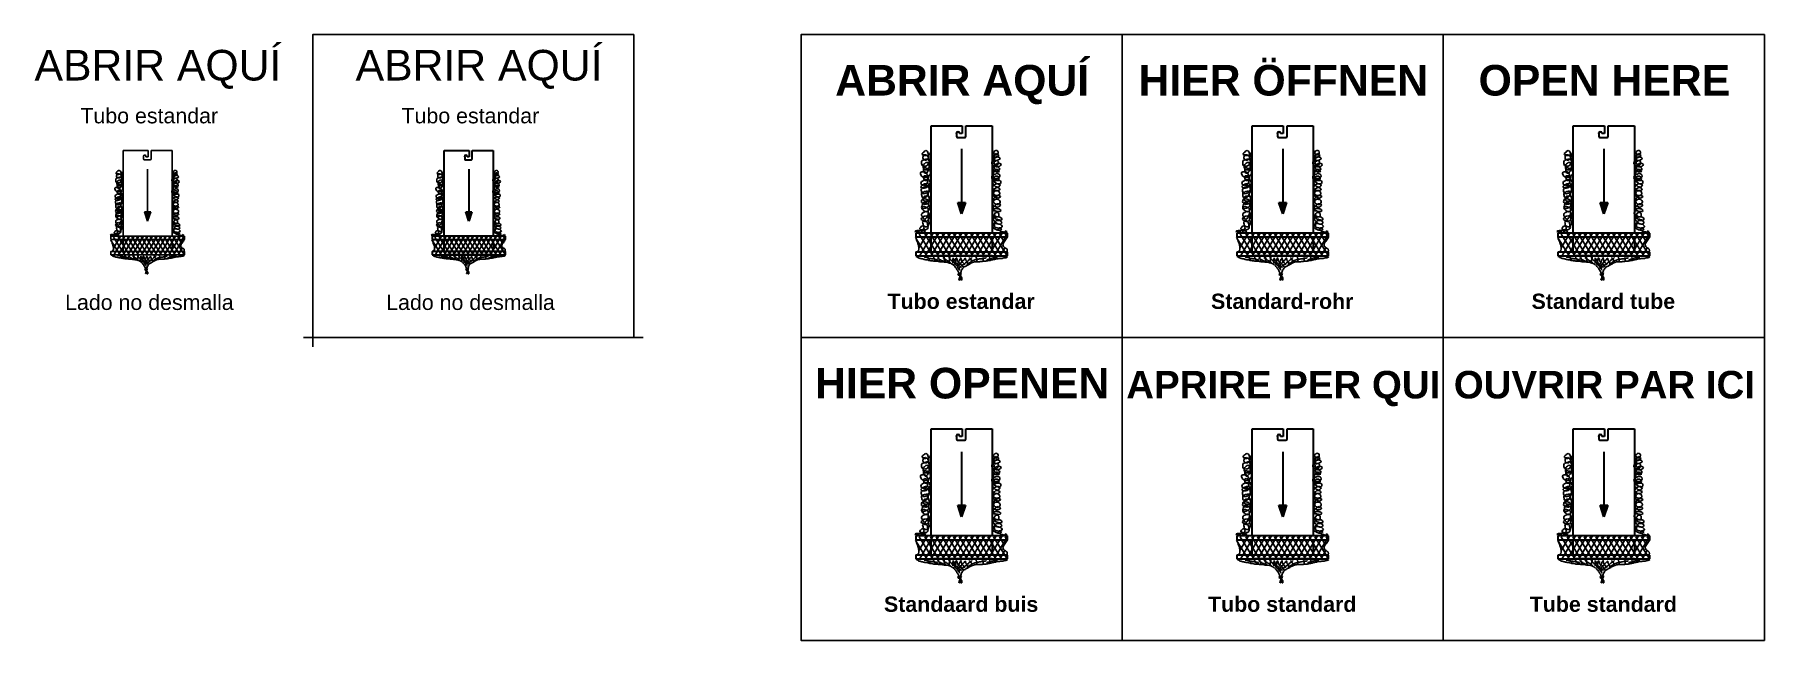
# Model space of a CAD drawing. Extents: x 159 to 725, y 98 to 296.
import ezdxf
from ezdxf.enums import TextEntityAlignment as Align

# ---------------------------------------------------------------- set-up
doc = ezdxf.new("R2010")
doc.units = 0
doc.header["$LTSCALE"] = 8
doc.header["$MEASUREMENT"] = 0
doc.layers.get('0').update_dxf_attribs({"linetype": 'CONTINUOUS'})
doc.layers.add('ACOTA', color=1, linetype='CONTINUOUS')
doc.styles.add('ROMANS', font='ROMANS.shx')
doc.styles.add('style1', font='')
doc.styles.get('style1').set_extended_font_data('Arial', bold=True)

msp = doc.modelspace()

# ---------------------------------------------------------------- texts
at = {"color": 7, "style": 'style1'}
for s, height, p in [('ABRIR AQUÍ', 10, (462.68, 276.08)), ('HIER ÖFFNEN', 10, (567.68, 276.08)), ('OPEN HERE', 10, (672.68, 276.08)), ('Tubo estandar', 5, (462.34, 206.34)), ('Standard-rohr', 5, (567.34, 206.34)), ('Standard tube', 5, (672.34, 206.34)), ('HIER OPENEN', 10, (462.68, 177.08)), ('APRIRE PER QUI', 9, (567.68, 177.08)), ('OUVRIR PAR ICI', 9, (672.68, 177.08)), ('Standaard buis', 5, (462.34, 107.34)), ('Tubo standard', 5, (567.34, 107.34)), ('Tube standard', 5, (672.34, 107.34))]:
    msp.add_text(s, height=height, dxfattribs=at).set_placement(p, align=Align.CENTER)
at = {"attachment_point": 1}
for s, insert, char_height, width, style in [('\\fArial|b0|i0|c0|p34;ABRIR AQUÍ', (159.34, 291), 10, 88, 'ROMANS'), ('\\fArial|b0|i0|c0|p34;ABRIR AQUÍ', (264.34, 291), 10, 88, 'ROMANS'), ('\\fArial|b0|i0|c0|p34;Tubo estandar', (174.34, 272), 5, 65, 'ROMANS'), ('\\fArial|b0|i0|c0|p34;Tubo estandar', (279.34, 272), 5, 65, 'style1'), ('\\fArial|b0|i0|c0|p34;Lado no desmalla', (169.34, 211), 5, 75, 'ROMANS'), ('\\fArial|b0|i0|c0|p34;Lado no desmalla', (274.34, 211), 5, 75, 'ROMANS')]:
    msp.add_mtext(s, dxfattribs=dict(at, insert=insert, char_height=char_height, width=width, style=style))

# ---------------------------------------------------------------- hatches: boundary and pattern name
msp.add_hatch(color=256).paths.add_polyline_path([(197.34, 238.07), (196.34, 238.07), (195.34, 238.07), (196.34, 235.07)])
at = {"lineweight": 30}
for points in [[(302.34, 238.07), (301.34, 238.07), (300.34, 238.07), (301.34, 235.07)], [(463.75, 241.15), (462.5, 241.15), (461.25, 241.15), (462.5, 237.4)], [(568.75, 241.15), (567.5, 241.15), (566.25, 241.15), (567.5, 237.4)], [(673.75, 241.15), (672.5, 241.15), (671.25, 241.15), (672.5, 237.4)], [(463.75, 142.15), (462.5, 142.15), (461.25, 142.15), (462.5, 138.4)], [(568.75, 142.15), (567.5, 142.15), (566.25, 142.15), (567.5, 138.4)], [(673.75, 142.15), (672.5, 142.15), (671.25, 142.15), (672.5, 138.4)]]:
    msp.add_hatch(color=256, dxfattribs=at).paths.add_polyline_path(points)

# ---------------------------------------------------------------- linework, layer by layer
for p, q in [((452.5, 231.15), (452.5, 266.15)), ((452.5, 266.15), (462.67, 266.15)), ((462.67, 266.15), (462.67, 263.65)), ((463.92, 266.15), (472.5, 266.15)), ((463.92, 262.77), (463.92, 266.15)), ((472.5, 266.15), (472.5, 231.15)), ((557.5, 231.15), (557.5, 266.15)), ((557.5, 266.15), (567.67, 266.15)), ((567.67, 266.15), (567.67, 263.65)), ((568.92, 266.15), (577.5, 266.15)), ((568.92, 262.77), (568.92, 266.15)), ((577.5, 266.15), (577.5, 231.15)), ((662.5, 231.15), (662.5, 266.15)), ((662.5, 266.15), (672.67, 266.15)), ((672.67, 266.15), (672.67, 263.65)), ((673.92, 266.15), (682.5, 266.15)), ((673.92, 262.77), (673.92, 266.15)), ((682.5, 266.15), (682.5, 231.15)), ((460.83, 263.65), (460.83, 263.9)), ((460.83, 263.65), (460.83, 262.77)), ((461.2, 264.27), (461.43, 264.27)), ((461.2, 262.4), (463.55, 262.4)), ((461.81, 263.9), (461.81, 263.65)), ((462.67, 263.65), (461.81, 263.65)), ((565.83, 263.65), (565.83, 263.9)), ((565.83, 263.65), (565.83, 262.77)), ((566.2, 264.27), (566.43, 264.27)), ((566.2, 262.4), (568.55, 262.4)), ((566.81, 263.9), (566.81, 263.65)), ((567.67, 263.65), (566.81, 263.65)), ((670.83, 263.65), (670.83, 263.9)), ((670.83, 263.65), (670.83, 262.77)), ((671.2, 264.27), (671.43, 264.27)), ((671.2, 262.4), (673.55, 262.4)), ((671.81, 263.9), (671.81, 263.65)), ((672.67, 263.65), (671.81, 263.65)), ((293.34, 230.07), (293.34, 258.07)), ((293.34, 258.07), (301.48, 258.07)), ((300, 256.07), (300, 256.27)), ((300, 256.07), (300, 255.37)), ((300.3, 256.57), (300.49, 256.57)), ((300.3, 255.07), (302.18, 255.07)), ((300.79, 256.27), (300.79, 256.07)), ((301.48, 256.07), (300.79, 256.07)), ((301.48, 258.07), (301.48, 256.07)), ((302.48, 258.07), (309.34, 258.07)), ((302.48, 255.37), (302.48, 258.07)), ((309.34, 258.07), (309.34, 230.07)), ((462.5, 258.65), (462.5, 241.15)), ((567.5, 258.65), (567.5, 241.15)), ((672.5, 258.65), (672.5, 241.15)), ((301.34, 252.07), (301.34, 238.07)), ((301.34, 235.07), (300.34, 238.07)), ((300.34, 238.07), (301.34, 238.07)), ((301.34, 238.07), (302.34, 238.07)), ((302.34, 238.07), (301.34, 235.07)), ((462.5, 237.4), (461.25, 241.15)), ((461.25, 241.15), (462.5, 241.15)), ((463.75, 241.15), (462.5, 237.4)), ((462.5, 241.15), (463.75, 241.15)), ((567.5, 237.4), (566.25, 241.15)), ((566.25, 241.15), (567.5, 241.15)), ((567.5, 241.15), (568.75, 241.15)), ((568.75, 241.15), (567.5, 237.4)), ((672.5, 237.4), (671.25, 241.15)), ((671.25, 241.15), (672.5, 241.15)), ((672.5, 241.15), (673.75, 241.15)), ((673.75, 241.15), (672.5, 237.4)), ((313.34, 230.07), (289.34, 230.07)), ((289.34, 230.07), (289.34, 229.07)), ((289.34, 229.07), (313.34, 229.07)), ((293.34, 225.07), (293.34, 229.07)), ((309.34, 229.07), (309.34, 225.07)), ((313.34, 229.07), (313.34, 230.07)), ((313.34, 229.07), (313.34, 229.07)), ((477.5, 231.15), (447.5, 231.15)), ((447.5, 231.15), (447.5, 229.9)), ((447.5, 229.9), (477.5, 229.9)), ((452.5, 224.9), (452.5, 229.9)), ((472.5, 229.9), (472.5, 224.9)), ((477.5, 229.9), (477.5, 231.15)), ((477.5, 229.9), (477.5, 229.9)), ((582.5, 231.15), (552.5, 231.15)), ((552.5, 231.15), (552.5, 229.9)), ((552.5, 229.9), (582.5, 229.9)), ((557.5, 224.9), (557.5, 229.9)), ((577.5, 229.9), (577.5, 224.9)), ((582.5, 229.9), (582.5, 231.15)), ((582.5, 229.9), (582.5, 229.9)), ((687.5, 231.15), (657.5, 231.15)), ((657.5, 231.15), (657.5, 229.9)), ((657.5, 229.9), (687.5, 229.9)), ((662.5, 224.9), (662.5, 229.9)), ((682.5, 229.9), (682.5, 224.9)), ((687.5, 229.9), (687.5, 231.15)), ((687.5, 229.9), (687.5, 229.9)), ((313.34, 225.07), (289.34, 225.07)), ((289.34, 225.07), (289.34, 224.07)), ((289.34, 224.07), (313.34, 224.07)), ((309.34, 224.07), (293.34, 224.07)), ((313.34, 224.07), (313.34, 225.07)), ((313.34, 224.07), (313.34, 224.07)), ((477.5, 224.9), (447.5, 224.9)), ((447.5, 224.9), (447.5, 223.65)), ((447.5, 223.65), (477.5, 223.65)), ((472.5, 223.65), (452.5, 223.65)), ((477.5, 223.65), (477.5, 224.9)), ((477.5, 223.65), (477.5, 223.65)), ((582.5, 224.9), (552.5, 224.9)), ((552.5, 224.9), (552.5, 223.65)), ((552.5, 223.65), (582.5, 223.65)), ((577.5, 223.65), (557.5, 223.65)), ((582.5, 223.65), (582.5, 224.9)), ((582.5, 223.65), (582.5, 223.65)), ((687.5, 224.9), (657.5, 224.9)), ((657.5, 224.9), (657.5, 223.65)), ((657.5, 223.65), (687.5, 223.65)), ((682.5, 223.65), (662.5, 223.65)), ((687.5, 223.65), (687.5, 224.9)), ((687.5, 223.65), (687.5, 223.65)), ((452.5, 132.15), (452.5, 167.15)), ((452.5, 167.15), (462.67, 167.15)), ((460.83, 164.65), (460.83, 164.9)), ((460.83, 164.65), (460.83, 163.77)), ((461.2, 165.27), (461.43, 165.27)), ((461.81, 164.9), (461.81, 164.65)), ((462.67, 164.65), (461.81, 164.65)), ((462.67, 167.15), (462.67, 164.65)), ((463.92, 167.15), (472.5, 167.15)), ((463.92, 163.77), (463.92, 167.15)), ((472.5, 167.15), (472.5, 132.15)), ((557.5, 132.15), (557.5, 167.15)), ((557.5, 167.15), (567.67, 167.15)), ((565.83, 164.65), (565.83, 164.9)), ((565.83, 164.65), (565.83, 163.77)), ((566.2, 165.27), (566.43, 165.27)), ((566.81, 164.9), (566.81, 164.65)), ((567.67, 164.65), (566.81, 164.65)), ((567.67, 167.15), (567.67, 164.65)), ((568.92, 167.15), (577.5, 167.15)), ((568.92, 163.77), (568.92, 167.15)), ((577.5, 167.15), (577.5, 132.15)), ((662.5, 132.15), (662.5, 167.15)), ((662.5, 167.15), (672.67, 167.15)), ((670.83, 164.65), (670.83, 164.9)), ((670.83, 164.65), (670.83, 163.77)), ((671.2, 165.27), (671.43, 165.27)), ((671.81, 164.9), (671.81, 164.65)), ((672.67, 164.65), (671.81, 164.65)), ((672.67, 167.15), (672.67, 164.65)), ((673.92, 167.15), (682.5, 167.15)), ((673.92, 163.77), (673.92, 167.15)), ((682.5, 167.15), (682.5, 132.15)), ((461.2, 163.4), (463.55, 163.4)), ((462.5, 159.65), (462.5, 142.15)), ((566.2, 163.4), (568.55, 163.4)), ((567.5, 159.65), (567.5, 142.15)), ((671.2, 163.4), (673.55, 163.4)), ((672.5, 159.65), (672.5, 142.15)), ((462.5, 138.4), (461.25, 142.15)), ((461.25, 142.15), (462.5, 142.15)), ((462.5, 142.15), (463.75, 142.15)), ((463.75, 142.15), (462.5, 138.4)), ((567.5, 138.4), (566.25, 142.15)), ((566.25, 142.15), (567.5, 142.15)), ((567.5, 142.15), (568.75, 142.15)), ((568.75, 142.15), (567.5, 138.4)), ((672.5, 138.4), (671.25, 142.15)), ((671.25, 142.15), (672.5, 142.15)), ((672.5, 142.15), (673.75, 142.15)), ((673.75, 142.15), (672.5, 138.4)), ((477.5, 132.15), (447.5, 132.15)), ((447.5, 132.15), (447.5, 130.9)), ((447.5, 130.9), (477.5, 130.9)), ((452.5, 125.9), (452.5, 130.9)), ((472.5, 130.9), (472.5, 125.9)), ((477.5, 130.9), (477.5, 132.15)), ((477.5, 130.9), (477.5, 130.9)), ((582.5, 132.15), (552.5, 132.15)), ((552.5, 132.15), (552.5, 130.9)), ((552.5, 130.9), (582.5, 130.9)), ((557.5, 125.9), (557.5, 130.9)), ((577.5, 130.9), (577.5, 125.9)), ((582.5, 130.9), (582.5, 132.15)), ((582.5, 130.9), (582.5, 130.9)), ((687.5, 132.15), (657.5, 132.15)), ((657.5, 132.15), (657.5, 130.9)), ((657.5, 130.9), (687.5, 130.9)), ((662.5, 125.9), (662.5, 130.9)), ((682.5, 130.9), (682.5, 125.9)), ((687.5, 130.9), (687.5, 132.15)), ((687.5, 130.9), (687.5, 130.9)), ((477.5, 125.9), (447.5, 125.9)), ((447.5, 125.9), (447.5, 124.65)), ((447.5, 124.65), (477.5, 124.65)), ((472.5, 124.65), (452.5, 124.65)), ((477.5, 124.65), (477.5, 125.9)), ((477.5, 124.65), (477.5, 124.65)), ((582.5, 125.9), (552.5, 125.9)), ((552.5, 125.9), (552.5, 124.65)), ((552.5, 124.65), (582.5, 124.65)), ((577.5, 124.65), (557.5, 124.65)), ((582.5, 124.65), (582.5, 125.9)), ((582.5, 124.65), (582.5, 124.65)), ((687.5, 125.9), (657.5, 125.9)), ((657.5, 125.9), (657.5, 124.65)), ((657.5, 124.65), (687.5, 124.65)), ((682.5, 124.65), (662.5, 124.65)), ((687.5, 124.65), (687.5, 125.9)), ((687.5, 124.65), (687.5, 124.65))]:
    msp.add_line(p, q, dxfattribs=at)
for p, q in [((188.34, 230.07), (188.34, 258.07)), ((188.34, 258.07), (196.48, 258.07)), ((195, 256.07), (195, 256.27)), ((195, 256.07), (195, 255.37)), ((195.3, 256.57), (195.49, 256.57)), ((195.3, 255.07), (197.18, 255.07)), ((195.79, 256.27), (195.79, 256.07)), ((196.48, 256.07), (195.79, 256.07)), ((196.48, 258.07), (196.48, 256.07)), ((197.48, 258.07), (204.34, 258.07)), ((197.48, 255.37), (197.48, 258.07)), ((204.34, 258.07), (204.34, 230.07)), ((196.34, 252.07), (196.34, 238.07)), ((196.34, 235.07), (195.34, 238.07)), ((195.34, 238.07), (196.34, 238.07)), ((196.34, 238.07), (197.34, 238.07)), ((197.34, 238.07), (196.34, 235.07)), ((208.34, 230.07), (184.34, 230.07)), ((184.34, 230.07), (184.34, 229.07)), ((184.34, 229.07), (208.34, 229.07)), ((188.34, 225.07), (188.34, 229.07)), ((204.34, 229.07), (204.34, 225.07)), ((208.34, 229.07), (208.34, 230.07)), ((208.34, 229.07), (208.34, 229.07)), ((208.34, 225.07), (184.34, 225.07)), ((184.34, 225.07), (184.34, 224.07)), ((184.34, 224.07), (208.34, 224.07)), ((204.34, 224.07), (188.34, 224.07)), ((208.34, 224.07), (208.34, 225.07)), ((208.34, 224.07), (208.34, 224.07))]:
    msp.add_line(p, q)
at = {"color": 7}
for points in [[(355.34, 296), (250.34, 296), (250.34, 197), (355.34, 197)], [(515, 296), (410, 296), (410, 197), (515, 197)], [(620, 296), (515, 296), (515, 197), (620, 197)], [(725, 296), (620, 296), (620, 197), (725, 197)], [(515, 197), (410, 197), (410, 98), (515, 98)], [(620, 197), (515, 197), (515, 98), (620, 98)], [(725, 197), (620, 197), (620, 98), (725, 98)]]:
    msp.add_lwpolyline(points, close=True, dxfattribs=at)
at = {"lineweight": 30}
for centre, radius, start, end in [((461.2, 263.9), 0.375, 90, 180), ((461.2, 262.77), 0.375, 180, 270), ((461.43, 263.9), 0.375, 0, 90), ((463.55, 262.77), 0.375, 270, 0), ((566.2, 263.9), 0.375, 90, 180), ((566.2, 262.77), 0.375, 180, 270), ((566.43, 263.9), 0.375, 0, 90), ((568.55, 262.77), 0.375, 270, 0), ((671.2, 263.9), 0.375, 90, 180), ((671.2, 262.77), 0.375, 180, 270), ((671.43, 263.9), 0.375, 0, 90), ((673.55, 262.77), 0.375, 270, 0), ((300.3, 256.27), 0.3, 90, 180), ((300.3, 255.37), 0.3, 180, 270), ((300.49, 256.27), 0.3, 0, 90), ((302.18, 255.37), 0.3, 270, 0), ((461.2, 164.9), 0.375, 90, 180), ((461.43, 164.9), 0.375, 0, 90), ((566.2, 164.9), 0.375, 90, 180), ((566.43, 164.9), 0.375, 0, 90), ((671.2, 164.9), 0.375, 90, 180), ((671.43, 164.9), 0.375, 0, 90), ((461.2, 163.77), 0.375, 180, 270), ((463.55, 163.77), 0.375, 270, 0), ((566.2, 163.77), 0.375, 180, 270), ((568.55, 163.77), 0.375, 270, 0), ((671.2, 163.77), 0.375, 180, 270), ((673.55, 163.77), 0.375, 270, 0)]:
    msp.add_arc(centre, radius, start, end, dxfattribs=at)
for centre, start, end in [((195.3, 256.27), 90, 180), ((195.3, 255.37), 180, 270), ((195.49, 256.27), 0, 90), ((197.18, 255.37), 270, 0)]:
    msp.add_arc(centre, 0.3, start, end)
at = {"layer": 'ACOTA', "color": 7, "lineweight": 25}
for p, q in [((449.42, 254.54), (449.61, 254.8)), ((449.42, 253.83), (449.42, 254.54)), ((449.55, 257.12), (449.81, 257.38)), ((449.61, 256.86), (449.55, 257.12)), ((449.87, 256.67), (449.61, 256.86)), ((449.61, 254.8), (449.87, 254.93)), ((449.81, 257.38), (450.13, 257.63)), ((449.81, 255.89), (449.87, 256.15)), ((449.81, 255.64), (449.81, 255.89)), ((450, 255.25), (449.81, 255.64)), ((449.87, 256.47), (450.2, 256.67)), ((450.26, 256.47), (449.87, 256.67)), ((449.87, 256.15), (449.87, 256.47)), ((449.87, 254.93), (450.2, 255.05)), ((450.26, 255.05), (450, 255.25)), ((450.13, 257.63), (450.32, 257.89)), ((450.2, 256.67), (450.45, 256.67)), ((450.2, 255.05), (450.52, 255.18)), ((450.65, 256.47), (450.26, 256.47)), ((450.58, 254.99), (450.26, 255.05)), ((450.32, 257.89), (450.58, 258.02)), ((450.45, 256.67), (450.71, 256.73)), ((450.52, 255.18), (450.84, 255.25)), ((450.58, 258.02), (450.84, 258.09)), ((450.84, 254.99), (450.58, 254.99)), ((450.91, 256.54), (450.65, 256.47)), ((450.71, 256.73), (451.03, 256.6)), ((450.84, 258.09), (451.1, 257.96)), ((450.84, 255.25), (451.1, 255.31)), ((451.1, 255.05), (450.84, 254.99)), ((451.16, 256.54), (450.91, 256.54)), ((451.03, 256.6), (451.29, 256.54)), ((451.1, 257.96), (451.36, 257.76)), ((451.1, 255.31), (451.36, 255.31)), ((451.36, 255.31), (451.1, 255.05)), ((451.42, 256.6), (451.16, 256.54)), ((451.29, 256.54), (451.49, 256.22)), ((451.36, 257.76), (451.49, 257.44)), ((451.61, 255.51), (451.36, 255.31)), ((451.36, 255.31), (451.68, 255.12)), ((451.74, 256.73), (451.42, 256.6)), ((451.49, 257.44), (451.61, 257.12)), ((451.49, 256.22), (451.61, 255.96)), ((451.61, 257.12), (451.74, 256.86)), ((451.61, 255.96), (451.81, 255.64)), ((451.74, 255.83), (451.61, 255.51)), ((451.68, 255.12), (451.81, 254.86)), ((452.07, 256.93), (451.74, 256.73)), ((451.74, 256.86), (451.81, 256.6)), ((451.81, 256.09), (451.74, 255.83)), ((451.81, 256.6), (451.81, 256.09)), ((451.81, 255.64), (451.81, 255.38)), ((451.81, 255.38), (452, 255.12)), ((451.81, 254.86), (451.94, 254.6)), ((452, 254.8), (451.87, 254.47)), ((451.94, 254.6), (452.07, 254.34)), ((452, 255.12), (452, 254.8)), ((452.2, 257.18), (452.07, 256.93)), ((452.26, 257.44), (452.2, 257.18)), ((472.46, 254.54), (472.39, 254.28)), ((472.72, 254.67), (472.46, 254.54)), ((472.84, 258.09), (472.59, 257.89)), ((472.59, 257.89), (472.72, 257.57)), ((472.65, 257.12), (472.59, 256.86)), ((472.59, 256.86), (472.78, 256.54)), ((472.78, 257.38), (472.65, 257.12)), ((472.78, 255.76), (472.65, 255.51)), ((472.65, 255.51), (472.72, 255.12)), ((472.72, 257.57), (472.91, 257.31)), ((472.72, 255.12), (472.97, 254.86)), ((472.97, 254.8), (472.72, 254.67)), ((473.04, 257.63), (472.78, 257.38)), ((472.78, 256.54), (472.97, 256.28)), ((473.04, 256.09), (472.78, 255.76)), ((472.91, 257.31), (473.1, 257.05)), ((472.97, 256.28), (473.17, 255.96)), ((473.36, 254.86), (472.97, 254.8)), ((472.97, 254.86), (473.23, 254.67)), ((473.36, 257.96), (473.04, 257.63)), ((473.23, 256.34), (473.04, 256.09)), ((473.1, 254.99), (473.04, 254.67)), ((473.04, 254.67), (473.1, 254.41)), ((473.1, 257.05), (473.36, 256.8)), ((473.23, 255.25), (473.1, 254.99)), ((473.17, 255.96), (473.43, 255.76)), ((473.3, 256.67), (473.23, 256.34)), ((473.43, 255.89), (473.23, 255.64)), ((473.23, 255.64), (473.23, 255.25)), ((473.23, 254.67), (473.55, 254.67)), ((473.49, 256.93), (473.3, 256.67)), ((473.68, 258.15), (473.36, 257.96)), ((473.36, 256.8), (473.68, 256.67)), ((474.01, 254.86), (473.36, 254.86)), ((473.68, 255.96), (473.43, 255.89)), ((473.43, 255.76), (473.68, 255.83)), ((473.75, 257.12), (473.49, 256.93)), ((473.55, 254.67), (473.88, 254.86)), ((474.01, 258.09), (473.68, 258.15)), ((473.68, 256.67), (473.94, 256.67)), ((473.94, 256.09), (473.68, 255.96)), ((473.68, 255.83), (474.07, 255.96)), ((474.01, 257.05), (473.75, 257.12)), ((473.88, 254.86), (474.26, 254.93)), ((473.94, 256.67), (474.2, 256.73)), ((474.2, 256.09), (473.94, 256.09)), ((474.26, 257.96), (474.01, 258.09)), ((474.26, 256.86), (474.01, 257.05)), ((474.26, 254.73), (474.01, 254.86)), ((474.07, 255.96), (474.33, 256.15)), ((474.2, 256.73), (474.39, 257.05)), ((474.52, 255.96), (474.2, 256.09)), ((474.46, 257.63), (474.26, 257.96)), ((474.52, 256.67), (474.26, 256.86)), ((474.26, 254.93), (474.52, 255.05)), ((474.52, 254.47), (474.26, 254.73)), ((474.33, 256.15), (474.59, 256.34)), ((474.39, 257.05), (474.46, 257.38)), ((474.46, 257.38), (474.46, 257.63)), ((474.59, 256.34), (474.52, 256.67)), ((474.85, 255.83), (474.52, 255.96)), ((474.52, 255.05), (474.91, 255.25)), ((475.17, 255.51), (474.85, 255.83)), ((474.91, 255.25), (475.17, 255.51)), ((554.42, 254.54), (554.61, 254.8)), ((554.42, 253.83), (554.42, 254.54)), ((554.55, 257.12), (554.81, 257.38)), ((554.61, 256.86), (554.55, 257.12)), ((554.87, 256.67), (554.61, 256.86)), ((554.61, 254.8), (554.87, 254.93)), ((554.81, 257.38), (555.13, 257.63)), ((554.81, 255.89), (554.87, 256.15)), ((554.81, 255.64), (554.81, 255.89)), ((555, 255.25), (554.81, 255.64)), ((555.26, 256.47), (554.87, 256.67)), ((554.87, 256.47), (555.2, 256.67)), ((554.87, 256.15), (554.87, 256.47)), ((554.87, 254.93), (555.2, 255.05)), ((555.26, 255.05), (555, 255.25)), ((555.13, 257.63), (555.32, 257.89)), ((555.2, 256.67), (555.45, 256.67)), ((555.2, 255.05), (555.52, 255.18)), ((555.65, 256.47), (555.26, 256.47)), ((555.58, 254.99), (555.26, 255.05)), ((555.32, 257.89), (555.58, 258.02)), ((555.45, 256.67), (555.71, 256.73)), ((555.52, 255.18), (555.84, 255.25)), ((555.58, 258.02), (555.84, 258.09)), ((555.84, 254.99), (555.58, 254.99)), ((555.91, 256.54), (555.65, 256.47)), ((555.71, 256.73), (556.03, 256.6)), ((555.84, 258.09), (556.1, 257.96)), ((555.84, 255.25), (556.1, 255.31)), ((556.1, 255.05), (555.84, 254.99)), ((556.16, 256.54), (555.91, 256.54)), ((556.03, 256.6), (556.29, 256.54)), ((556.1, 257.96), (556.36, 257.76)), ((556.36, 255.31), (556.1, 255.05)), ((556.1, 255.31), (556.36, 255.31)), ((556.42, 256.6), (556.16, 256.54)), ((556.29, 256.54), (556.49, 256.22)), ((556.36, 257.76), (556.49, 257.44)), ((556.61, 255.51), (556.36, 255.31)), ((556.36, 255.31), (556.68, 255.12)), ((556.74, 256.73), (556.42, 256.6)), ((556.49, 257.44), (556.61, 257.12)), ((556.49, 256.22), (556.61, 255.96)), ((556.61, 257.12), (556.74, 256.86)), ((556.61, 255.96), (556.81, 255.64)), ((556.74, 255.83), (556.61, 255.51)), ((556.68, 255.12), (556.81, 254.86)), ((557.07, 256.93), (556.74, 256.73)), ((556.74, 256.86), (556.81, 256.6)), ((556.81, 256.09), (556.74, 255.83)), ((556.81, 256.6), (556.81, 256.09)), ((556.81, 255.64), (556.81, 255.38)), ((556.81, 255.38), (557, 255.12)), ((556.81, 254.86), (556.94, 254.6)), ((557, 254.8), (556.87, 254.47)), ((556.94, 254.6), (557.07, 254.34)), ((557, 255.12), (557, 254.8)), ((557.2, 257.18), (557.07, 256.93)), ((557.26, 257.44), (557.2, 257.18)), ((577.46, 254.54), (577.39, 254.28)), ((577.72, 254.67), (577.46, 254.54)), ((577.84, 258.09), (577.59, 257.89)), ((577.59, 257.89), (577.72, 257.57)), ((577.65, 257.12), (577.59, 256.86)), ((577.59, 256.86), (577.78, 256.54)), ((577.78, 257.38), (577.65, 257.12)), ((577.78, 255.76), (577.65, 255.51)), ((577.65, 255.51), (577.72, 255.12)), ((577.72, 257.57), (577.91, 257.31)), ((577.72, 255.12), (577.97, 254.86)), ((577.97, 254.8), (577.72, 254.67)), ((578.04, 257.63), (577.78, 257.38)), ((577.78, 256.54), (577.97, 256.28)), ((578.04, 256.09), (577.78, 255.76)), ((577.91, 257.31), (578.1, 257.05)), ((577.97, 256.28), (578.17, 255.96)), ((577.97, 254.86), (578.23, 254.67)), ((578.36, 254.86), (577.97, 254.8)), ((578.36, 257.96), (578.04, 257.63)), ((578.23, 256.34), (578.04, 256.09)), ((578.1, 254.99), (578.04, 254.67)), ((578.04, 254.67), (578.1, 254.41)), ((578.1, 257.05), (578.36, 256.8)), ((578.23, 255.25), (578.1, 254.99)), ((578.17, 255.96), (578.43, 255.76)), ((578.3, 256.67), (578.23, 256.34)), ((578.43, 255.89), (578.23, 255.64)), ((578.23, 255.64), (578.23, 255.25)), ((578.23, 254.67), (578.55, 254.67)), ((578.49, 256.93), (578.3, 256.67)), ((578.68, 258.15), (578.36, 257.96)), ((578.36, 256.8), (578.68, 256.67)), ((579.01, 254.86), (578.36, 254.86)), ((578.68, 255.96), (578.43, 255.89)), ((578.43, 255.76), (578.68, 255.83)), ((578.75, 257.12), (578.49, 256.93)), ((578.55, 254.67), (578.88, 254.86)), ((579.01, 258.09), (578.68, 258.15)), ((578.68, 256.67), (578.94, 256.67)), ((578.94, 256.09), (578.68, 255.96)), ((578.68, 255.83), (579.07, 255.96)), ((579.01, 257.05), (578.75, 257.12)), ((578.88, 254.86), (579.26, 254.93)), ((578.94, 256.67), (579.2, 256.73)), ((579.2, 256.09), (578.94, 256.09)), ((579.26, 257.96), (579.01, 258.09)), ((579.26, 256.86), (579.01, 257.05)), ((579.26, 254.73), (579.01, 254.86)), ((579.07, 255.96), (579.33, 256.15)), ((579.2, 256.73), (579.39, 257.05)), ((579.52, 255.96), (579.2, 256.09)), ((579.46, 257.63), (579.26, 257.96)), ((579.52, 256.67), (579.26, 256.86)), ((579.26, 254.93), (579.52, 255.05)), ((579.52, 254.47), (579.26, 254.73)), ((579.33, 256.15), (579.59, 256.34)), ((579.39, 257.05), (579.46, 257.38)), ((579.46, 257.38), (579.46, 257.63)), ((579.59, 256.34), (579.52, 256.67)), ((579.85, 255.83), (579.52, 255.96)), ((579.52, 255.05), (579.91, 255.25)), ((580.17, 255.51), (579.85, 255.83)), ((579.91, 255.25), (580.17, 255.51)), ((659.42, 254.54), (659.61, 254.8)), ((659.42, 253.83), (659.42, 254.54)), ((659.55, 257.12), (659.81, 257.38)), ((659.61, 256.86), (659.55, 257.12)), ((659.87, 256.67), (659.61, 256.86)), ((659.61, 254.8), (659.87, 254.93)), ((659.81, 257.38), (660.13, 257.63)), ((659.81, 255.89), (659.87, 256.15)), ((659.81, 255.64), (659.81, 255.89)), ((660, 255.25), (659.81, 255.64)), ((660.26, 256.47), (659.87, 256.67)), ((659.87, 256.47), (660.2, 256.67)), ((659.87, 256.15), (659.87, 256.47)), ((659.87, 254.93), (660.2, 255.05)), ((660.26, 255.05), (660, 255.25)), ((660.13, 257.63), (660.32, 257.89)), ((660.2, 256.67), (660.45, 256.67)), ((660.2, 255.05), (660.52, 255.18)), ((660.65, 256.47), (660.26, 256.47)), ((660.58, 254.99), (660.26, 255.05)), ((660.32, 257.89), (660.58, 258.02)), ((660.45, 256.67), (660.71, 256.73)), ((660.52, 255.18), (660.84, 255.25)), ((660.58, 258.02), (660.84, 258.09)), ((660.84, 254.99), (660.58, 254.99)), ((660.91, 256.54), (660.65, 256.47)), ((660.71, 256.73), (661.03, 256.6)), ((660.84, 258.09), (661.1, 257.96)), ((660.84, 255.25), (661.1, 255.31)), ((661.1, 255.05), (660.84, 254.99)), ((661.16, 256.54), (660.91, 256.54)), ((661.03, 256.6), (661.29, 256.54)), ((661.1, 257.96), (661.36, 257.76)), ((661.36, 255.31), (661.1, 255.05)), ((661.1, 255.31), (661.36, 255.31)), ((661.42, 256.6), (661.16, 256.54)), ((661.29, 256.54), (661.49, 256.22)), ((661.36, 257.76), (661.49, 257.44)), ((661.61, 255.51), (661.36, 255.31)), ((661.36, 255.31), (661.68, 255.12)), ((661.74, 256.73), (661.42, 256.6)), ((661.49, 257.44), (661.61, 257.12)), ((661.49, 256.22), (661.61, 255.96)), ((661.61, 257.12), (661.74, 256.86)), ((661.61, 255.96), (661.81, 255.64)), ((661.74, 255.83), (661.61, 255.51)), ((661.68, 255.12), (661.81, 254.86)), ((662.07, 256.93), (661.74, 256.73)), ((661.74, 256.86), (661.81, 256.6)), ((661.81, 256.09), (661.74, 255.83)), ((661.81, 256.6), (661.81, 256.09)), ((661.81, 255.64), (661.81, 255.38)), ((661.81, 255.38), (662, 255.12)), ((661.81, 254.86), (661.94, 254.6)), ((662, 254.8), (661.87, 254.47)), ((661.94, 254.6), (662.07, 254.34)), ((662, 255.12), (662, 254.8)), ((662.2, 257.18), (662.07, 256.93)), ((662.26, 257.44), (662.2, 257.18)), ((682.46, 254.54), (682.39, 254.28)), ((682.72, 254.67), (682.46, 254.54)), ((682.84, 258.09), (682.59, 257.89)), ((682.59, 257.89), (682.72, 257.57)), ((682.65, 257.12), (682.59, 256.86)), ((682.59, 256.86), (682.78, 256.54)), ((682.78, 257.38), (682.65, 257.12)), ((682.78, 255.76), (682.65, 255.51)), ((682.65, 255.51), (682.72, 255.12)), ((682.72, 257.57), (682.91, 257.31)), ((682.72, 255.12), (682.97, 254.86)), ((682.97, 254.8), (682.72, 254.67)), ((683.04, 257.63), (682.78, 257.38)), ((682.78, 256.54), (682.97, 256.28)), ((683.04, 256.09), (682.78, 255.76)), ((682.91, 257.31), (683.1, 257.05)), ((682.97, 256.28), (683.17, 255.96)), ((682.97, 254.86), (683.23, 254.67)), ((683.36, 254.86), (682.97, 254.8)), ((683.36, 257.96), (683.04, 257.63)), ((683.23, 256.34), (683.04, 256.09)), ((683.1, 254.99), (683.04, 254.67)), ((683.04, 254.67), (683.1, 254.41)), ((683.1, 257.05), (683.36, 256.8)), ((683.23, 255.25), (683.1, 254.99)), ((683.17, 255.96), (683.43, 255.76)), ((683.3, 256.67), (683.23, 256.34)), ((683.43, 255.89), (683.23, 255.64)), ((683.23, 255.64), (683.23, 255.25)), ((683.23, 254.67), (683.55, 254.67)), ((683.49, 256.93), (683.3, 256.67)), ((683.68, 258.15), (683.36, 257.96)), ((683.36, 256.8), (683.68, 256.67)), ((684.01, 254.86), (683.36, 254.86)), ((683.68, 255.96), (683.43, 255.89)), ((683.43, 255.76), (683.68, 255.83)), ((683.75, 257.12), (683.49, 256.93)), ((683.55, 254.67), (683.88, 254.86)), ((684.01, 258.09), (683.68, 258.15)), ((683.68, 256.67), (683.94, 256.67)), ((683.94, 256.09), (683.68, 255.96)), ((683.68, 255.83), (684.07, 255.96)), ((684.01, 257.05), (683.75, 257.12)), ((683.88, 254.86), (684.26, 254.93)), ((683.94, 256.67), (684.2, 256.73)), ((684.2, 256.09), (683.94, 256.09)), ((684.26, 257.96), (684.01, 258.09)), ((684.26, 256.86), (684.01, 257.05)), ((684.26, 254.73), (684.01, 254.86)), ((684.07, 255.96), (684.33, 256.15)), ((684.2, 256.73), (684.39, 257.05)), ((684.52, 255.96), (684.2, 256.09)), ((684.46, 257.63), (684.26, 257.96)), ((684.52, 256.67), (684.26, 256.86)), ((684.26, 254.93), (684.52, 255.05)), ((684.52, 254.47), (684.26, 254.73)), ((684.33, 256.15), (684.59, 256.34)), ((684.39, 257.05), (684.46, 257.38)), ((684.46, 257.38), (684.46, 257.63)), ((684.59, 256.34), (684.52, 256.67)), ((684.85, 255.83), (684.52, 255.96)), ((684.52, 255.05), (684.91, 255.25)), ((685.17, 255.51), (684.85, 255.83)), ((684.91, 255.25), (685.17, 255.51)), ((290.88, 248.78), (291.03, 248.99)), ((290.98, 250.85), (291.19, 251.05)), ((291.03, 250.64), (290.98, 250.85)), ((291.24, 250.49), (291.03, 250.64)), ((291.03, 248.99), (291.24, 249.09)), ((291.19, 251.05), (291.45, 251.26)), ((291.19, 249.87), (291.24, 250.07)), ((291.19, 249.66), (291.19, 249.87)), ((291.34, 249.35), (291.19, 249.66)), ((291.55, 250.33), (291.24, 250.49)), ((291.24, 250.33), (291.5, 250.49)), ((291.24, 250.07), (291.24, 250.33)), ((291.24, 249.09), (291.5, 249.2)), ((291.55, 249.2), (291.34, 249.35)), ((291.45, 251.26), (291.6, 251.47)), ((291.5, 250.49), (291.71, 250.49)), ((291.5, 249.2), (291.76, 249.3)), ((291.86, 250.33), (291.55, 250.33)), ((291.81, 249.14), (291.55, 249.2)), ((291.6, 251.47), (291.81, 251.57)), ((291.71, 250.49), (291.91, 250.54)), ((291.76, 249.3), (292.01, 249.35)), ((291.81, 251.57), (292.01, 251.62)), ((292.01, 249.14), (291.81, 249.14)), ((292.07, 250.38), (291.86, 250.33)), ((291.91, 250.54), (292.17, 250.43)), ((292.01, 251.62), (292.22, 251.52)), ((292.01, 249.35), (292.22, 249.4)), ((292.22, 249.2), (292.01, 249.14)), ((292.27, 250.38), (292.07, 250.38)), ((292.17, 250.43), (292.38, 250.38)), ((292.22, 251.52), (292.43, 251.36)), ((292.43, 249.4), (292.22, 249.2)), ((292.22, 249.4), (292.43, 249.4)), ((292.48, 250.43), (292.27, 250.38)), ((292.38, 250.38), (292.53, 250.13)), ((292.43, 251.36), (292.53, 251.11)), ((292.63, 249.56), (292.43, 249.4)), ((292.43, 249.4), (292.69, 249.25)), ((292.74, 250.54), (292.48, 250.43)), ((292.53, 251.11), (292.63, 250.85)), ((292.53, 250.13), (292.63, 249.92)), ((292.63, 250.85), (292.74, 250.64)), ((292.63, 249.92), (292.79, 249.66)), ((292.74, 249.82), (292.63, 249.56)), ((292.69, 249.25), (292.79, 249.04)), ((293, 250.69), (292.74, 250.54)), ((292.74, 250.64), (292.79, 250.43)), ((292.79, 250.02), (292.74, 249.82)), ((292.79, 250.43), (292.79, 250.02)), ((292.79, 249.66), (292.79, 249.45)), ((292.79, 249.45), (292.94, 249.25)), ((292.79, 249.04), (292.89, 248.84)), ((292.94, 248.99), (292.84, 248.73)), ((292.94, 249.25), (292.94, 248.99)), ((293.1, 250.9), (293, 250.69)), ((293.15, 251.11), (293.1, 250.9)), ((309.52, 248.89), (309.31, 248.78)), ((309.62, 251.62), (309.41, 251.47)), ((309.41, 251.47), (309.52, 251.21)), ((309.46, 250.85), (309.41, 250.64)), ((309.41, 250.64), (309.57, 250.38)), ((309.57, 251.05), (309.46, 250.85)), ((309.57, 249.76), (309.46, 249.56)), ((309.46, 249.56), (309.52, 249.25)), ((309.52, 251.21), (309.67, 251)), ((309.52, 249.25), (309.72, 249.04)), ((309.72, 248.99), (309.52, 248.89)), ((309.77, 251.26), (309.57, 251.05)), ((309.57, 250.38), (309.72, 250.18)), ((309.77, 250.02), (309.57, 249.76)), ((309.67, 251), (309.82, 250.8)), ((309.72, 250.18), (309.88, 249.92)), ((309.72, 249.04), (309.93, 248.89)), ((310.03, 249.04), (309.72, 248.99)), ((310.03, 251.52), (309.77, 251.26)), ((309.93, 250.23), (309.77, 250.02)), ((309.82, 249.14), (309.77, 248.89)), ((309.77, 248.89), (309.82, 248.68)), ((309.82, 250.8), (310.03, 250.59)), ((309.93, 249.35), (309.82, 249.14)), ((309.88, 249.92), (310.08, 249.76)), ((309.98, 250.49), (309.93, 250.23)), ((310.08, 249.87), (309.93, 249.66)), ((309.93, 249.66), (309.93, 249.35)), ((309.93, 248.89), (310.19, 248.89)), ((310.13, 250.69), (309.98, 250.49)), ((310.29, 251.67), (310.03, 251.52)), ((310.03, 250.59), (310.29, 250.49)), ((310.55, 249.04), (310.03, 249.04)), ((310.29, 249.92), (310.08, 249.87)), ((310.08, 249.76), (310.29, 249.82)), ((310.34, 250.85), (310.13, 250.69)), ((310.19, 248.89), (310.44, 249.04)), ((310.55, 251.62), (310.29, 251.67)), ((310.29, 250.49), (310.5, 250.49)), ((310.5, 250.02), (310.29, 249.92)), ((310.29, 249.82), (310.6, 249.92)), ((310.55, 250.8), (310.34, 250.85)), ((310.44, 249.04), (310.75, 249.09)), ((310.5, 250.49), (310.7, 250.54)), ((310.7, 250.02), (310.5, 250.02)), ((310.75, 251.52), (310.55, 251.62)), ((310.75, 250.64), (310.55, 250.8)), ((310.75, 248.94), (310.55, 249.04)), ((310.6, 249.92), (310.81, 250.07)), ((310.7, 250.54), (310.86, 250.8)), ((310.96, 249.92), (310.7, 250.02)), ((310.91, 251.26), (310.75, 251.52)), ((310.96, 250.49), (310.75, 250.64)), ((310.75, 249.09), (310.96, 249.2)), ((310.96, 248.73), (310.75, 248.94)), ((310.81, 250.07), (311.01, 250.23)), ((310.86, 250.8), (310.91, 251.05)), ((310.91, 251.05), (310.91, 251.26)), ((311.01, 250.23), (310.96, 250.49)), ((311.22, 249.82), (310.96, 249.92)), ((310.96, 249.2), (311.27, 249.35)), ((311.48, 249.56), (311.22, 249.82)), ((311.27, 249.35), (311.48, 249.56)), ((449.03, 250.73), (449.16, 250.99)), ((449.03, 250.47), (449.03, 250.73)), ((449.42, 249.7), (449.03, 250.47)), ((449.16, 250.99), (449.49, 251.12)), ((449.49, 253.51), (449.42, 253.83)), ((449.74, 249.51), (449.42, 249.7)), ((449.61, 253.25), (449.49, 253.51)), ((449.49, 251.12), (449.74, 251.12)), ((449.87, 253.18), (449.61, 253.25)), ((449.74, 251.12), (450, 251.18)), ((450.07, 249.38), (449.74, 249.51)), ((450.13, 253.05), (449.87, 253.18)), ((449.94, 253.18), (450.07, 253.51)), ((449.94, 252.67), (449.94, 253.18)), ((450, 252.35), (449.94, 252.67)), ((450.2, 251.96), (450, 252.35)), ((450, 251.18), (450.52, 251.18)), ((450, 249.57), (450.26, 249.83)), ((450.07, 249.25), (450, 249.57)), ((450.07, 253.51), (450.32, 253.76)), ((450.07, 252.15), (450.26, 252.41)), ((450.07, 251.38), (450.07, 252.15)), ((450.2, 251.12), (450.07, 251.38)), ((450.39, 249.31), (450.07, 249.38)), ((450.13, 248.93), (450.07, 249.25)), ((450.45, 252.99), (450.13, 253.05)), ((450.2, 248.6), (450.13, 248.93)), ((450.52, 251.76), (450.2, 251.96)), ((450.32, 250.86), (450.2, 251.12)), ((450.26, 252.41), (450.65, 252.41)), ((450.26, 249.83), (450.52, 249.89)), ((450.32, 253.76), (450.58, 253.96)), ((450.58, 250.67), (450.32, 250.86)), ((450.97, 249.31), (450.39, 249.31)), ((450.78, 253.05), (450.45, 252.99)), ((451.1, 251.76), (450.52, 251.76)), ((450.52, 251.18), (450.78, 250.93)), ((450.52, 249.89), (450.84, 249.83)), ((450.58, 253.96), (450.84, 254.15)), ((450.84, 250.73), (450.58, 250.67)), ((450.65, 252.41), (450.91, 252.35)), ((451.03, 253.12), (450.78, 253.05)), ((450.78, 250.93), (451.03, 250.67)), ((450.84, 254.15), (451.1, 254.22)), ((451.1, 250.86), (450.84, 250.73)), ((450.84, 249.83), (451.16, 249.64)), ((450.91, 252.35), (451.23, 252.28)), ((451.23, 249.38), (450.97, 249.31)), ((451.36, 253.31), (451.03, 253.12)), ((451.03, 250.67), (451.16, 250.41)), ((451.1, 254.22), (451.42, 254.15)), ((451.36, 251.89), (451.1, 251.76)), ((451.29, 251.12), (451.1, 250.86)), ((451.16, 250.41), (451.29, 250.15)), ((451.16, 249.64), (451.23, 249.38)), ((451.23, 252.28), (451.55, 252.22)), ((451.49, 249.51), (451.23, 249.38)), ((451.23, 249.38), (451.42, 249.12)), ((451.49, 251.38), (451.29, 251.12)), ((451.29, 250.15), (451.49, 249.89)), ((451.49, 253.57), (451.36, 253.31)), ((451.61, 252.15), (451.36, 251.89)), ((451.42, 254.15), (451.68, 254.02)), ((451.61, 249.7), (451.42, 249.57)), ((451.42, 249.12), (451.49, 248.86)), ((451.68, 253.83), (451.49, 253.57)), ((451.68, 251.7), (451.49, 251.38)), ((451.49, 249.89), (451.68, 249.57)), ((451.61, 248.99), (451.49, 248.67)), ((451.55, 252.22), (451.94, 252.09)), ((451.81, 252.41), (451.61, 252.15)), ((451.87, 249.83), (451.61, 249.7)), ((451.74, 249.25), (451.61, 248.99)), ((451.87, 254.22), (451.68, 253.83)), ((451.68, 254.02), (451.81, 253.38)), ((451.74, 251.96), (451.68, 251.7)), ((451.68, 249.57), (451.74, 249.25)), ((451.81, 252.22), (451.74, 251.96)), ((451.81, 253.38), (451.87, 253.12)), ((452, 252.67), (451.81, 252.41)), ((451.87, 252.54), (451.81, 252.22)), ((451.87, 254.47), (451.87, 254.22)), ((451.87, 253.12), (451.87, 252.54)), ((452.07, 250.09), (451.87, 249.83)), ((451.94, 252.09), (452.2, 251.76)), ((452.13, 252.93), (452, 252.67)), ((452.07, 254.34), (452.2, 254.02)), ((452.2, 250.35), (452.07, 250.09)), ((452.26, 253.25), (452.13, 252.93)), ((452.2, 254.02), (452.26, 253.76)), ((452.2, 251.76), (452.2, 251.51)), ((452.2, 251.51), (452.26, 251.25)), ((452.32, 250.6), (452.2, 250.35)), ((452.26, 253.76), (452.26, 253.25)), ((452.26, 251.25), (452.32, 250.86)), ((452.32, 250.86), (452.32, 250.6)), ((472.39, 254.28), (472.33, 254.02)), ((472.33, 254.02), (472.33, 253.76)), ((472.33, 253.76), (472.59, 253.51)), ((472.39, 249.57), (472.33, 249.25)), ((472.33, 249.25), (472.39, 248.99)), ((472.59, 250.02), (472.39, 249.57)), ((472.39, 248.99), (472.78, 248.67)), ((472.59, 253.51), (472.84, 253.31)), ((472.65, 252.35), (472.59, 252.09)), ((472.59, 252.09), (472.91, 251.76)), ((472.84, 250.15), (472.59, 250.02)), ((472.84, 252.6), (472.65, 252.35)), ((472.91, 250.6), (472.78, 249.96)), ((472.78, 249.96), (472.78, 249.25)), ((472.78, 249.25), (472.97, 248.99)), ((472.84, 253.31), (473.1, 253.05)), ((473.1, 252.73), (472.84, 252.6)), ((473.1, 250.28), (472.84, 250.15)), ((472.91, 251.76), (472.97, 251.51)), ((473.04, 251.38), (472.91, 250.93)), ((472.91, 250.93), (472.91, 250.6)), ((472.97, 251.51), (473.36, 251.31)), ((473.1, 249.12), (472.97, 248.86)), ((472.97, 248.99), (473.23, 248.93)), ((473.1, 254.41), (473.04, 254.09)), ((473.04, 254.09), (473.23, 253.76)), ((473.17, 253.18), (473.04, 252.93)), ((473.04, 252.93), (473.17, 252.67)), ((473.3, 251.57), (473.04, 251.38)), ((473.1, 253.05), (473.36, 252.99)), ((473.36, 252.86), (473.1, 252.73)), ((473.55, 250.41), (473.1, 250.28)), ((473.17, 249.44), (473.1, 249.12)), ((473.43, 253.44), (473.17, 253.18)), ((473.17, 252.67), (473.17, 252.41)), ((473.17, 252.41), (473.23, 252.09)), ((473.43, 249.7), (473.17, 249.44)), ((473.23, 253.76), (473.36, 253.51)), ((473.23, 252.09), (473.62, 251.83)), ((473.23, 248.93), (474.14, 248.93)), ((473.55, 251.89), (473.3, 251.57)), ((473.36, 253.51), (473.68, 253.25)), ((473.68, 253.05), (473.36, 252.86)), ((473.36, 252.99), (473.62, 252.86)), ((473.36, 251.31), (473.68, 251.25)), ((473.75, 253.7), (473.43, 253.44)), ((474.14, 249.7), (473.43, 249.7)), ((473.81, 251.96), (473.55, 251.89)), ((473.81, 250.6), (473.55, 250.41)), ((473.62, 252.86), (473.94, 252.8)), ((473.62, 251.83), (473.88, 251.76)), ((473.68, 253.25), (473.94, 253.12)), ((473.94, 252.99), (473.68, 253.05)), ((473.68, 251.25), (474.01, 251.18)), ((474.07, 253.89), (473.75, 253.7)), ((474.07, 252.02), (473.81, 251.96)), ((474.07, 250.6), (473.81, 250.6)), ((473.88, 251.76), (474.14, 251.7)), ((473.94, 253.12), (474.2, 253.38)), ((474.33, 252.8), (473.94, 252.99)), ((473.94, 252.8), (474.26, 252.8)), ((474.01, 251.18), (474.52, 251.18)), ((474.39, 253.96), (474.07, 253.89)), ((474.39, 251.89), (474.07, 252.02)), ((474.46, 250.54), (474.07, 250.6)), ((474.14, 251.7), (474.78, 251.7)), ((474.52, 249.51), (474.14, 249.7)), ((474.14, 248.93), (474.46, 249.06)), ((474.2, 253.38), (474.39, 253.64)), ((474.26, 252.8), (474.65, 252.86)), ((474.65, 252.47), (474.33, 252.8)), ((474.65, 253.96), (474.39, 253.96)), ((474.39, 253.64), (474.52, 253.89)), ((474.59, 251.57), (474.39, 251.89)), ((474.72, 250.41), (474.46, 250.54)), ((474.46, 249.06), (474.65, 249.31)), ((474.52, 253.89), (474.52, 254.47)), ((474.52, 251.18), (474.91, 251.31)), ((474.72, 249.25), (474.52, 249.51)), ((474.91, 251.31), (474.59, 251.57)), ((474.97, 253.89), (474.65, 253.96)), ((474.65, 252.86), (474.91, 252.93)), ((474.91, 252.28), (474.65, 252.47)), ((474.65, 249.31), (474.91, 249.51)), ((474.65, 248.67), (474.78, 248.99)), ((474.97, 250.22), (474.72, 250.41)), ((474.78, 248.99), (474.72, 249.25)), ((474.78, 251.7), (474.97, 251.96)), ((474.91, 252.93), (475.23, 253.18)), ((474.97, 251.96), (474.91, 252.28)), ((474.91, 249.51), (475.04, 249.76)), ((475.3, 253.76), (474.97, 253.89)), ((475.04, 249.76), (474.97, 250.22)), ((475.23, 253.18), (475.43, 253.51)), ((475.43, 253.51), (475.3, 253.76)), ((554.03, 250.73), (554.16, 250.99)), ((554.03, 250.47), (554.03, 250.73)), ((554.42, 249.7), (554.03, 250.47)), ((554.16, 250.99), (554.49, 251.12)), ((554.49, 253.51), (554.42, 253.83)), ((554.74, 249.51), (554.42, 249.7)), ((554.61, 253.25), (554.49, 253.51)), ((554.49, 251.12), (554.74, 251.12)), ((554.87, 253.18), (554.61, 253.25)), ((554.74, 251.12), (555, 251.18)), ((555.07, 249.38), (554.74, 249.51)), ((555.13, 253.05), (554.87, 253.18)), ((554.94, 253.18), (555.07, 253.51)), ((554.94, 252.67), (554.94, 253.18)), ((555, 252.35), (554.94, 252.67)), ((555.2, 251.96), (555, 252.35)), ((555, 251.18), (555.52, 251.18)), ((555, 249.57), (555.26, 249.83)), ((555.07, 249.25), (555, 249.57)), ((555.07, 253.51), (555.32, 253.76)), ((555.07, 252.15), (555.26, 252.41)), ((555.07, 251.38), (555.07, 252.15)), ((555.2, 251.12), (555.07, 251.38)), ((555.39, 249.31), (555.07, 249.38)), ((555.13, 248.93), (555.07, 249.25)), ((555.45, 252.99), (555.13, 253.05)), ((555.2, 248.6), (555.13, 248.93)), ((555.52, 251.76), (555.2, 251.96)), ((555.32, 250.86), (555.2, 251.12)), ((555.26, 252.41), (555.65, 252.41)), ((555.26, 249.83), (555.52, 249.89)), ((555.32, 253.76), (555.58, 253.96)), ((555.58, 250.67), (555.32, 250.86)), ((555.97, 249.31), (555.39, 249.31)), ((555.78, 253.05), (555.45, 252.99)), ((556.1, 251.76), (555.52, 251.76)), ((555.52, 251.18), (555.78, 250.93)), ((555.52, 249.89), (555.84, 249.83)), ((555.58, 253.96), (555.84, 254.15)), ((555.84, 250.73), (555.58, 250.67)), ((555.65, 252.41), (555.91, 252.35)), ((556.03, 253.12), (555.78, 253.05)), ((555.78, 250.93), (556.03, 250.67)), ((555.84, 254.15), (556.1, 254.22)), ((556.1, 250.86), (555.84, 250.73)), ((555.84, 249.83), (556.16, 249.64)), ((555.91, 252.35), (556.23, 252.28)), ((556.23, 249.38), (555.97, 249.31)), ((556.36, 253.31), (556.03, 253.12)), ((556.03, 250.67), (556.16, 250.41)), ((556.1, 254.22), (556.42, 254.15)), ((556.36, 251.89), (556.1, 251.76)), ((556.29, 251.12), (556.1, 250.86)), ((556.16, 250.41), (556.29, 250.15)), ((556.16, 249.64), (556.23, 249.38)), ((556.23, 252.28), (556.55, 252.22)), ((556.49, 249.51), (556.23, 249.38)), ((556.23, 249.38), (556.42, 249.12)), ((556.49, 251.38), (556.29, 251.12)), ((556.29, 250.15), (556.49, 249.89)), ((556.49, 253.57), (556.36, 253.31)), ((556.61, 252.15), (556.36, 251.89)), ((556.42, 254.15), (556.68, 254.02)), ((556.61, 249.7), (556.42, 249.57)), ((556.42, 249.12), (556.49, 248.86)), ((556.68, 253.83), (556.49, 253.57)), ((556.68, 251.7), (556.49, 251.38)), ((556.49, 249.89), (556.68, 249.57)), ((556.61, 248.99), (556.49, 248.67)), ((556.55, 252.22), (556.94, 252.09)), ((556.81, 252.41), (556.61, 252.15)), ((556.87, 249.83), (556.61, 249.7)), ((556.74, 249.25), (556.61, 248.99)), ((556.87, 254.22), (556.68, 253.83)), ((556.68, 254.02), (556.81, 253.38)), ((556.74, 251.96), (556.68, 251.7)), ((556.68, 249.57), (556.74, 249.25)), ((556.81, 252.22), (556.74, 251.96)), ((556.81, 253.38), (556.87, 253.12)), ((557, 252.67), (556.81, 252.41)), ((556.87, 252.54), (556.81, 252.22)), ((556.87, 254.47), (556.87, 254.22)), ((556.87, 253.12), (556.87, 252.54)), ((557.07, 250.09), (556.87, 249.83)), ((556.94, 252.09), (557.2, 251.76)), ((557.13, 252.93), (557, 252.67)), ((557.07, 254.34), (557.2, 254.02)), ((557.2, 250.35), (557.07, 250.09)), ((557.26, 253.25), (557.13, 252.93)), ((557.2, 254.02), (557.26, 253.76)), ((557.2, 251.76), (557.2, 251.51)), ((557.2, 251.51), (557.26, 251.25)), ((557.32, 250.6), (557.2, 250.35)), ((557.26, 253.76), (557.26, 253.25)), ((557.26, 251.25), (557.32, 250.86)), ((557.32, 250.86), (557.32, 250.6)), ((577.39, 254.28), (577.33, 254.02)), ((577.33, 254.02), (577.33, 253.76)), ((577.33, 253.76), (577.59, 253.51)), ((577.39, 249.57), (577.33, 249.25)), ((577.33, 249.25), (577.39, 248.99)), ((577.59, 250.02), (577.39, 249.57)), ((577.39, 248.99), (577.78, 248.67)), ((577.59, 253.51), (577.84, 253.31)), ((577.65, 252.35), (577.59, 252.09)), ((577.59, 252.09), (577.91, 251.76)), ((577.84, 250.15), (577.59, 250.02)), ((577.84, 252.6), (577.65, 252.35)), ((577.91, 250.6), (577.78, 249.96)), ((577.78, 249.96), (577.78, 249.25)), ((577.78, 249.25), (577.97, 248.99)), ((577.84, 253.31), (578.1, 253.05)), ((578.1, 252.73), (577.84, 252.6)), ((578.1, 250.28), (577.84, 250.15)), ((577.91, 251.76), (577.97, 251.51)), ((578.04, 251.38), (577.91, 250.93)), ((577.91, 250.93), (577.91, 250.6)), ((577.97, 251.51), (578.36, 251.31)), ((578.1, 249.12), (577.97, 248.86)), ((577.97, 248.99), (578.23, 248.93)), ((578.1, 254.41), (578.04, 254.09)), ((578.04, 254.09), (578.23, 253.76)), ((578.17, 253.18), (578.04, 252.93)), ((578.04, 252.93), (578.17, 252.67)), ((578.3, 251.57), (578.04, 251.38)), ((578.1, 253.05), (578.36, 252.99)), ((578.36, 252.86), (578.1, 252.73)), ((578.55, 250.41), (578.1, 250.28)), ((578.17, 249.44), (578.1, 249.12)), ((578.43, 253.44), (578.17, 253.18)), ((578.17, 252.67), (578.17, 252.41)), ((578.17, 252.41), (578.23, 252.09)), ((578.43, 249.7), (578.17, 249.44)), ((578.23, 253.76), (578.36, 253.51)), ((578.23, 252.09), (578.62, 251.83)), ((578.23, 248.93), (579.14, 248.93)), ((578.55, 251.89), (578.3, 251.57)), ((578.36, 253.51), (578.68, 253.25)), ((578.68, 253.05), (578.36, 252.86)), ((578.36, 252.99), (578.62, 252.86)), ((578.36, 251.31), (578.68, 251.25)), ((578.75, 253.7), (578.43, 253.44)), ((579.14, 249.7), (578.43, 249.7)), ((578.81, 251.96), (578.55, 251.89)), ((578.81, 250.6), (578.55, 250.41)), ((578.62, 252.86), (578.94, 252.8)), ((578.62, 251.83), (578.88, 251.76)), ((578.68, 253.25), (578.94, 253.12)), ((578.94, 252.99), (578.68, 253.05)), ((578.68, 251.25), (579.01, 251.18)), ((579.07, 253.89), (578.75, 253.7)), ((579.07, 252.02), (578.81, 251.96)), ((579.07, 250.6), (578.81, 250.6)), ((578.88, 251.76), (579.14, 251.7)), ((578.94, 253.12), (579.2, 253.38)), ((579.33, 252.8), (578.94, 252.99)), ((578.94, 252.8), (579.26, 252.8)), ((579.01, 251.18), (579.52, 251.18)), ((579.39, 253.96), (579.07, 253.89)), ((579.39, 251.89), (579.07, 252.02)), ((579.46, 250.54), (579.07, 250.6)), ((579.14, 251.7), (579.78, 251.7)), ((579.52, 249.51), (579.14, 249.7)), ((579.14, 248.93), (579.46, 249.06)), ((579.2, 253.38), (579.39, 253.64)), ((579.26, 252.8), (579.65, 252.86)), ((579.65, 252.47), (579.33, 252.8)), ((579.65, 253.96), (579.39, 253.96)), ((579.39, 253.64), (579.52, 253.89)), ((579.59, 251.57), (579.39, 251.89)), ((579.72, 250.41), (579.46, 250.54)), ((579.46, 249.06), (579.65, 249.31)), ((579.52, 253.89), (579.52, 254.47)), ((579.52, 251.18), (579.91, 251.31)), ((579.72, 249.25), (579.52, 249.51)), ((579.91, 251.31), (579.59, 251.57)), ((579.97, 253.89), (579.65, 253.96)), ((579.65, 252.86), (579.91, 252.93)), ((579.91, 252.28), (579.65, 252.47)), ((579.65, 249.31), (579.91, 249.51)), ((579.65, 248.67), (579.78, 248.99)), ((579.97, 250.22), (579.72, 250.41)), ((579.78, 248.99), (579.72, 249.25)), ((579.78, 251.7), (579.97, 251.96)), ((579.91, 252.93), (580.23, 253.18)), ((579.97, 251.96), (579.91, 252.28)), ((579.91, 249.51), (580.04, 249.76)), ((580.3, 253.76), (579.97, 253.89)), ((580.04, 249.76), (579.97, 250.22)), ((580.23, 253.18), (580.43, 253.51)), ((580.43, 253.51), (580.3, 253.76)), ((659.03, 250.73), (659.16, 250.99)), ((659.03, 250.47), (659.03, 250.73)), ((659.42, 249.7), (659.03, 250.47)), ((659.16, 250.99), (659.49, 251.12)), ((659.49, 253.51), (659.42, 253.83)), ((659.74, 249.51), (659.42, 249.7)), ((659.61, 253.25), (659.49, 253.51)), ((659.49, 251.12), (659.74, 251.12)), ((659.87, 253.18), (659.61, 253.25)), ((659.74, 251.12), (660, 251.18)), ((660.07, 249.38), (659.74, 249.51)), ((660.13, 253.05), (659.87, 253.18)), ((659.94, 253.18), (660.07, 253.51)), ((659.94, 252.67), (659.94, 253.18)), ((660, 252.35), (659.94, 252.67)), ((660.2, 251.96), (660, 252.35)), ((660, 251.18), (660.52, 251.18)), ((660, 249.57), (660.26, 249.83)), ((660.07, 249.25), (660, 249.57)), ((660.07, 253.51), (660.32, 253.76)), ((660.07, 252.15), (660.26, 252.41)), ((660.07, 251.38), (660.07, 252.15)), ((660.2, 251.12), (660.07, 251.38)), ((660.39, 249.31), (660.07, 249.38)), ((660.13, 248.93), (660.07, 249.25)), ((660.45, 252.99), (660.13, 253.05)), ((660.2, 248.6), (660.13, 248.93)), ((660.52, 251.76), (660.2, 251.96)), ((660.32, 250.86), (660.2, 251.12)), ((660.26, 252.41), (660.65, 252.41)), ((660.26, 249.83), (660.52, 249.89)), ((660.32, 253.76), (660.58, 253.96)), ((660.58, 250.67), (660.32, 250.86)), ((660.97, 249.31), (660.39, 249.31)), ((660.78, 253.05), (660.45, 252.99)), ((661.1, 251.76), (660.52, 251.76)), ((660.52, 251.18), (660.78, 250.93)), ((660.52, 249.89), (660.84, 249.83)), ((660.58, 253.96), (660.84, 254.15)), ((660.84, 250.73), (660.58, 250.67)), ((660.65, 252.41), (660.91, 252.35)), ((661.03, 253.12), (660.78, 253.05)), ((660.78, 250.93), (661.03, 250.67)), ((660.84, 254.15), (661.1, 254.22)), ((661.1, 250.86), (660.84, 250.73)), ((660.84, 249.83), (661.16, 249.64)), ((660.91, 252.35), (661.23, 252.28)), ((661.23, 249.38), (660.97, 249.31)), ((661.36, 253.31), (661.03, 253.12)), ((661.03, 250.67), (661.16, 250.41)), ((661.1, 254.22), (661.42, 254.15)), ((661.36, 251.89), (661.1, 251.76)), ((661.29, 251.12), (661.1, 250.86)), ((661.16, 250.41), (661.29, 250.15)), ((661.16, 249.64), (661.23, 249.38)), ((661.23, 252.28), (661.55, 252.22)), ((661.49, 249.51), (661.23, 249.38)), ((661.23, 249.38), (661.42, 249.12)), ((661.49, 251.38), (661.29, 251.12)), ((661.29, 250.15), (661.49, 249.89)), ((661.49, 253.57), (661.36, 253.31)), ((661.61, 252.15), (661.36, 251.89)), ((661.42, 254.15), (661.68, 254.02)), ((661.61, 249.7), (661.42, 249.57)), ((661.42, 249.12), (661.49, 248.86)), ((661.68, 253.83), (661.49, 253.57)), ((661.68, 251.7), (661.49, 251.38)), ((661.49, 249.89), (661.68, 249.57)), ((661.61, 248.99), (661.49, 248.67)), ((661.55, 252.22), (661.94, 252.09)), ((661.81, 252.41), (661.61, 252.15)), ((661.87, 249.83), (661.61, 249.7)), ((661.74, 249.25), (661.61, 248.99)), ((661.87, 254.22), (661.68, 253.83)), ((661.68, 254.02), (661.81, 253.38)), ((661.74, 251.96), (661.68, 251.7)), ((661.68, 249.57), (661.74, 249.25)), ((661.81, 252.22), (661.74, 251.96)), ((661.81, 253.38), (661.87, 253.12)), ((662, 252.67), (661.81, 252.41)), ((661.87, 252.54), (661.81, 252.22)), ((661.87, 254.47), (661.87, 254.22)), ((661.87, 253.12), (661.87, 252.54)), ((662.07, 250.09), (661.87, 249.83)), ((661.94, 252.09), (662.2, 251.76)), ((662.13, 252.93), (662, 252.67)), ((662.07, 254.34), (662.2, 254.02)), ((662.2, 250.35), (662.07, 250.09)), ((662.26, 253.25), (662.13, 252.93)), ((662.2, 254.02), (662.26, 253.76)), ((662.2, 251.76), (662.2, 251.51)), ((662.2, 251.51), (662.26, 251.25)), ((662.32, 250.6), (662.2, 250.35)), ((662.26, 253.76), (662.26, 253.25)), ((662.26, 251.25), (662.32, 250.86)), ((662.32, 250.86), (662.32, 250.6)), ((682.39, 254.28), (682.33, 254.02)), ((682.33, 254.02), (682.33, 253.76)), ((682.33, 253.76), (682.59, 253.51)), ((682.39, 249.57), (682.33, 249.25)), ((682.33, 249.25), (682.39, 248.99)), ((682.59, 250.02), (682.39, 249.57)), ((682.39, 248.99), (682.78, 248.67)), ((682.59, 253.51), (682.84, 253.31)), ((682.65, 252.35), (682.59, 252.09)), ((682.59, 252.09), (682.91, 251.76)), ((682.84, 250.15), (682.59, 250.02)), ((682.84, 252.6), (682.65, 252.35)), ((682.91, 250.6), (682.78, 249.96)), ((682.78, 249.96), (682.78, 249.25)), ((682.78, 249.25), (682.97, 248.99)), ((682.84, 253.31), (683.1, 253.05)), ((683.1, 252.73), (682.84, 252.6)), ((683.1, 250.28), (682.84, 250.15)), ((682.91, 251.76), (682.97, 251.51)), ((683.04, 251.38), (682.91, 250.93)), ((682.91, 250.93), (682.91, 250.6)), ((682.97, 251.51), (683.36, 251.31)), ((683.1, 249.12), (682.97, 248.86)), ((682.97, 248.99), (683.23, 248.93)), ((683.1, 254.41), (683.04, 254.09)), ((683.04, 254.09), (683.23, 253.76)), ((683.17, 253.18), (683.04, 252.93)), ((683.04, 252.93), (683.17, 252.67)), ((683.3, 251.57), (683.04, 251.38)), ((683.1, 253.05), (683.36, 252.99)), ((683.36, 252.86), (683.1, 252.73)), ((683.55, 250.41), (683.1, 250.28)), ((683.17, 249.44), (683.1, 249.12)), ((683.43, 253.44), (683.17, 253.18)), ((683.17, 252.67), (683.17, 252.41)), ((683.17, 252.41), (683.23, 252.09)), ((683.43, 249.7), (683.17, 249.44)), ((683.23, 253.76), (683.36, 253.51)), ((683.23, 252.09), (683.62, 251.83)), ((683.23, 248.93), (684.14, 248.93)), ((683.55, 251.89), (683.3, 251.57)), ((683.36, 253.51), (683.68, 253.25)), ((683.68, 253.05), (683.36, 252.86)), ((683.36, 252.99), (683.62, 252.86)), ((683.36, 251.31), (683.68, 251.25)), ((683.75, 253.7), (683.43, 253.44)), ((684.14, 249.7), (683.43, 249.7)), ((683.81, 251.96), (683.55, 251.89)), ((683.81, 250.6), (683.55, 250.41)), ((683.62, 252.86), (683.94, 252.8)), ((683.62, 251.83), (683.88, 251.76)), ((683.68, 253.25), (683.94, 253.12)), ((683.94, 252.99), (683.68, 253.05)), ((683.68, 251.25), (684.01, 251.18)), ((684.07, 253.89), (683.75, 253.7)), ((684.07, 252.02), (683.81, 251.96)), ((684.07, 250.6), (683.81, 250.6)), ((683.88, 251.76), (684.14, 251.7)), ((683.94, 253.12), (684.2, 253.38)), ((684.33, 252.8), (683.94, 252.99)), ((683.94, 252.8), (684.26, 252.8)), ((684.01, 251.18), (684.52, 251.18)), ((684.39, 253.96), (684.07, 253.89)), ((684.39, 251.89), (684.07, 252.02)), ((684.46, 250.54), (684.07, 250.6)), ((684.14, 251.7), (684.78, 251.7)), ((684.52, 249.51), (684.14, 249.7)), ((684.14, 248.93), (684.46, 249.06)), ((684.2, 253.38), (684.39, 253.64)), ((684.26, 252.8), (684.65, 252.86)), ((684.65, 252.47), (684.33, 252.8)), ((684.65, 253.96), (684.39, 253.96)), ((684.39, 253.64), (684.52, 253.89)), ((684.59, 251.57), (684.39, 251.89)), ((684.72, 250.41), (684.46, 250.54)), ((684.46, 249.06), (684.65, 249.31)), ((684.52, 253.89), (684.52, 254.47)), ((684.52, 251.18), (684.91, 251.31)), ((684.72, 249.25), (684.52, 249.51)), ((684.91, 251.31), (684.59, 251.57)), ((684.97, 253.89), (684.65, 253.96)), ((684.65, 252.86), (684.91, 252.93)), ((684.91, 252.28), (684.65, 252.47)), ((684.65, 249.31), (684.91, 249.51)), ((684.65, 248.67), (684.78, 248.99)), ((684.97, 250.22), (684.72, 250.41)), ((684.78, 248.99), (684.72, 249.25)), ((684.78, 251.7), (684.97, 251.96)), ((684.91, 252.93), (685.23, 253.18)), ((684.97, 251.96), (684.91, 252.28)), ((684.91, 249.51), (685.04, 249.76)), ((685.3, 253.76), (684.97, 253.89)), ((685.04, 249.76), (684.97, 250.22)), ((685.23, 253.18), (685.43, 253.51)), ((685.43, 253.51), (685.3, 253.76)), ((290.57, 245.74), (290.67, 245.95)), ((290.57, 245.53), (290.57, 245.74)), ((290.88, 244.91), (290.57, 245.53)), ((290.67, 245.95), (290.93, 246.05)), ((290.67, 243.06), (290.72, 243.31)), ((290.72, 243.31), (290.83, 243.52)), ((290.83, 243.52), (291.09, 243.67)), ((290.88, 248.22), (290.88, 248.78)), ((290.93, 247.96), (290.88, 248.22)), ((291.14, 244.76), (290.88, 244.91)), ((291.03, 247.75), (290.93, 247.96)), ((290.93, 246.05), (291.14, 246.05)), ((291.24, 247.7), (291.03, 247.75)), ((291.09, 243.67), (291.4, 243.83)), ((291.14, 246.05), (291.34, 246.1)), ((291.4, 244.65), (291.14, 244.76)), ((291.45, 247.6), (291.24, 247.7)), ((291.29, 247.7), (291.4, 247.96)), ((291.29, 247.29), (291.29, 247.7)), ((291.34, 247.03), (291.29, 247.29)), ((291.5, 246.72), (291.34, 247.03)), ((291.34, 246.1), (291.76, 246.1)), ((291.34, 244.81), (291.55, 245.02)), ((291.4, 244.55), (291.34, 244.81)), ((291.4, 247.96), (291.6, 248.16)), ((291.4, 246.87), (291.55, 247.08)), ((291.4, 246.25), (291.4, 246.87)), ((291.5, 246.05), (291.4, 246.25)), ((291.65, 244.6), (291.4, 244.65)), ((291.45, 244.29), (291.4, 244.55)), ((291.4, 243.83), (291.6, 243.93)), ((291.71, 247.54), (291.45, 247.6)), ((291.5, 244.04), (291.45, 244.29)), ((291.76, 246.56), (291.5, 246.72)), ((291.6, 245.84), (291.5, 246.05)), ((291.76, 243.83), (291.5, 244.04)), ((291.55, 247.08), (291.86, 247.08)), ((291.55, 245.02), (291.76, 245.07)), ((291.6, 248.16), (291.81, 248.32)), ((291.81, 245.69), (291.6, 245.84)), ((291.6, 243.93), (291.81, 243.98)), ((292.12, 244.6), (291.65, 244.6)), ((291.96, 247.6), (291.71, 247.54)), ((292.22, 246.56), (291.76, 246.56)), ((291.76, 246.1), (291.96, 245.89)), ((291.76, 245.07), (292.01, 245.02)), ((291.96, 243.83), (291.76, 243.83)), ((291.81, 248.32), (292.01, 248.47)), ((292.01, 245.74), (291.81, 245.69)), ((291.81, 243.98), (292.74, 243.98)), ((291.86, 247.08), (292.07, 247.03)), ((292.17, 247.65), (291.96, 247.6)), ((291.96, 245.89), (292.17, 245.69)), ((292.22, 243.73), (291.96, 243.83)), ((292.01, 248.47), (292.22, 248.53)), ((292.22, 245.84), (292.01, 245.74)), ((292.01, 245.02), (292.27, 244.86)), ((292.07, 247.03), (292.32, 246.98)), ((292.32, 244.65), (292.12, 244.6)), ((292.43, 247.8), (292.17, 247.65)), ((292.17, 245.69), (292.27, 245.48)), ((292.22, 248.53), (292.48, 248.47)), ((292.43, 246.67), (292.22, 246.56)), ((292.38, 246.05), (292.22, 245.84)), ((292.43, 243.83), (292.22, 243.73)), ((292.27, 245.48), (292.38, 245.27)), ((292.27, 244.86), (292.32, 244.65)), ((292.32, 246.98), (292.58, 246.93)), ((292.53, 244.76), (292.32, 244.65)), ((292.32, 244.65), (292.48, 244.45)), ((292.53, 246.25), (292.38, 246.05)), ((292.38, 245.27), (292.53, 245.07)), ((292.43, 243.31), (292.38, 243.06)), ((292.53, 248.01), (292.43, 247.8)), ((292.63, 246.87), (292.43, 246.67)), ((292.53, 244.09), (292.43, 243.83)), ((292.48, 243.52), (292.43, 243.31)), ((292.48, 248.47), (292.69, 248.37)), ((292.63, 244.91), (292.48, 244.81)), ((292.48, 244.45), (292.53, 244.24)), ((292.53, 243.78), (292.48, 243.52)), ((292.69, 248.22), (292.53, 248.01)), ((292.69, 246.51), (292.53, 246.25)), ((292.53, 245.07), (292.69, 244.81)), ((292.63, 244.35), (292.53, 244.09)), ((292.53, 244.24), (292.58, 244.04)), ((292.58, 244.04), (292.53, 243.78)), ((292.58, 246.93), (292.89, 246.82)), ((292.79, 247.08), (292.63, 246.87)), ((292.84, 245.02), (292.63, 244.91)), ((292.74, 244.55), (292.63, 244.35)), ((292.84, 248.53), (292.69, 248.22)), ((292.69, 248.37), (292.79, 247.85)), ((292.74, 246.72), (292.69, 246.51)), ((292.69, 244.81), (292.74, 244.55)), ((292.79, 246.93), (292.74, 246.72)), ((292.74, 243.98), (293, 243.93)), ((292.79, 247.85), (292.84, 247.65)), ((292.94, 247.29), (292.79, 247.08)), ((292.84, 247.18), (292.79, 246.93)), ((292.84, 248.73), (292.84, 248.53)), ((292.84, 247.65), (292.84, 247.18)), ((293, 245.22), (292.84, 245.02)), ((292.89, 248.84), (293, 248.63)), ((292.89, 246.82), (293.1, 246.56)), ((293.05, 247.49), (292.94, 247.29)), ((293, 248.63), (293.1, 248.37)), ((293.1, 245.43), (293, 245.22)), ((293, 243.93), (293, 243.52)), ((293, 243.52), (293.1, 243.21)), ((293.15, 247.75), (293.05, 247.49)), ((293.1, 248.37), (293.15, 248.16)), ((293.1, 246.56), (293.1, 246.36)), ((293.1, 246.36), (293.15, 246.15)), ((293.2, 245.64), (293.1, 245.43)), ((293.15, 248.16), (293.15, 247.75)), ((293.15, 246.15), (293.2, 245.84)), ((293.2, 245.84), (293.2, 245.64)), ((309.26, 248.58), (309.21, 248.37)), ((309.21, 248.37), (309.21, 248.16)), ((309.21, 248.16), (309.41, 247.96)), ((309.26, 244.81), (309.21, 244.55)), ((309.21, 244.55), (309.26, 244.35)), ((309.31, 248.78), (309.26, 248.58)), ((309.41, 245.17), (309.26, 244.81)), ((309.26, 244.35), (309.57, 244.09)), ((309.41, 247.96), (309.62, 247.8)), ((309.46, 247.03), (309.41, 246.82)), ((309.41, 246.82), (309.67, 246.56)), ((309.62, 245.27), (309.41, 245.17)), ((309.62, 243.42), (309.41, 243.26)), ((309.41, 243.26), (309.46, 243)), ((309.62, 247.24), (309.46, 247.03)), ((309.57, 243.98), (309.52, 243.78)), ((309.52, 243.78), (309.77, 243.52)), ((309.67, 245.64), (309.57, 245.12)), ((309.57, 245.12), (309.57, 244.55)), ((309.57, 244.55), (309.72, 244.35)), ((309.72, 244.24), (309.57, 243.98)), ((309.57, 244.09), (309.77, 244.04)), ((309.62, 247.8), (309.82, 247.6)), ((309.82, 247.34), (309.62, 247.24)), ((309.82, 245.38), (309.62, 245.27)), ((309.82, 243.62), (309.62, 243.42)), ((309.67, 246.56), (309.72, 246.36)), ((309.77, 246.25), (309.67, 245.89)), ((309.67, 245.89), (309.67, 245.64)), ((309.72, 246.36), (310.03, 246.2)), ((309.82, 244.45), (309.72, 244.24)), ((309.72, 244.35), (309.93, 244.29)), ((309.82, 248.68), (309.77, 248.42)), ((309.77, 248.42), (309.93, 248.16)), ((309.88, 247.7), (309.77, 247.49)), ((309.77, 247.49), (309.88, 247.29)), ((309.98, 246.41), (309.77, 246.25)), ((309.77, 244.04), (309.98, 243.98)), ((309.77, 243.52), (309.98, 243.36)), ((309.82, 247.6), (310.03, 247.54)), ((310.03, 247.44), (309.82, 247.34)), ((310.19, 245.48), (309.82, 245.38)), ((309.88, 244.71), (309.82, 244.45)), ((310.03, 243.73), (309.82, 243.62)), ((310.08, 247.91), (309.88, 247.7)), ((309.88, 247.29), (309.88, 247.08)), ((309.88, 247.08), (309.93, 246.82)), ((310.08, 244.91), (309.88, 244.71)), ((309.93, 248.16), (310.03, 247.96)), ((309.93, 246.82), (310.24, 246.62)), ((309.93, 244.29), (310.65, 244.29)), ((310.19, 246.67), (309.98, 246.41)), ((309.98, 243.98), (310.19, 243.93)), ((309.98, 243.36), (310.19, 243.26)), ((310.03, 247.96), (310.29, 247.75)), ((310.29, 247.6), (310.03, 247.44)), ((310.03, 247.54), (310.24, 247.44)), ((310.03, 246.2), (310.29, 246.15)), ((310.29, 243.78), (310.03, 243.73)), ((310.34, 248.11), (310.08, 247.91)), ((310.65, 244.91), (310.08, 244.91)), ((310.39, 246.72), (310.19, 246.67)), ((310.39, 245.64), (310.19, 245.48)), ((310.19, 243.93), (310.39, 243.93)), ((310.19, 243.26), (310.39, 243.11)), ((310.24, 247.44), (310.5, 247.39)), ((310.24, 246.62), (310.44, 246.56)), ((310.29, 247.75), (310.5, 247.65)), ((310.5, 247.54), (310.29, 247.6)), ((310.29, 246.15), (310.55, 246.1)), ((310.65, 243.83), (310.29, 243.78)), ((310.6, 248.27), (310.34, 248.11)), ((310.6, 246.77), (310.39, 246.72)), ((310.6, 245.64), (310.39, 245.64)), ((310.39, 243.93), (310.7, 243.88)), ((310.44, 246.56), (310.65, 246.51)), ((310.5, 247.65), (310.7, 247.85)), ((310.81, 247.39), (310.5, 247.54)), ((310.5, 247.39), (310.75, 247.39)), ((310.55, 246.1), (310.96, 246.1)), ((310.86, 248.32), (310.6, 248.27)), ((310.86, 246.67), (310.6, 246.77)), ((310.91, 245.58), (310.6, 245.64)), ((310.65, 246.51), (311.17, 246.51)), ((310.96, 244.76), (310.65, 244.91)), ((310.65, 244.29), (310.91, 244.4)), ((311.17, 243.83), (310.65, 243.83)), ((310.7, 247.85), (310.86, 248.06)), ((310.7, 243.88), (310.91, 243.88)), ((310.75, 247.39), (311.06, 247.44)), ((311.06, 247.13), (310.81, 247.39)), ((311.06, 248.32), (310.86, 248.32)), ((310.86, 248.06), (310.96, 248.27)), ((311.01, 246.41), (310.86, 246.67)), ((311.12, 245.48), (310.91, 245.58)), ((310.91, 244.4), (311.06, 244.6)), ((310.91, 243.88), (311.06, 244.09)), ((310.96, 248.27), (310.96, 248.73)), ((310.96, 246.1), (311.27, 246.2)), ((311.12, 244.55), (310.96, 244.76)), ((311.27, 246.2), (311.01, 246.41)), ((311.32, 248.27), (311.06, 248.32)), ((311.06, 247.44), (311.27, 247.49)), ((311.27, 246.98), (311.06, 247.13)), ((311.06, 244.6), (311.27, 244.76)), ((311.06, 244.09), (311.17, 244.35)), ((311.32, 245.33), (311.12, 245.48)), ((311.17, 244.35), (311.12, 244.55)), ((311.17, 246.51), (311.32, 246.72)), ((311.48, 243.73), (311.17, 243.83)), ((311.27, 247.49), (311.53, 247.7)), ((311.32, 246.72), (311.27, 246.98)), ((311.27, 244.76), (311.37, 244.96)), ((311.58, 248.16), (311.32, 248.27)), ((311.37, 244.96), (311.32, 245.33)), ((311.58, 243.52), (311.48, 243.73)), ((311.48, 243.06), (311.58, 243.26)), ((311.53, 247.7), (311.68, 247.96)), ((311.68, 247.96), (311.58, 248.16)), ((311.58, 243.26), (311.58, 243.52)), ((449.16, 247.38), (449.23, 247.7)), ((449.23, 247.12), (449.16, 247.38)), ((449.16, 246.22), (449.23, 246.48)), ((449.42, 245.96), (449.16, 246.22)), ((449.23, 247.7), (449.36, 247.96)), ((449.55, 246.86), (449.23, 247.12)), ((449.23, 246.48), (449.55, 246.8)), ((449.29, 245.31), (449.42, 245.64)), ((449.29, 245.06), (449.29, 245.31)), ((449.36, 244.8), (449.29, 245.06)), ((449.36, 247.96), (449.68, 248.15)), ((449.42, 244.54), (449.36, 244.8)), ((449.81, 245.83), (449.42, 245.96)), ((449.42, 245.64), (449.74, 245.89)), ((449.61, 244.22), (449.42, 244.54)), ((449.42, 243.96), (449.49, 244.22)), ((449.42, 243.7), (449.42, 243.96)), ((449.49, 243.44), (449.42, 243.7)), ((449.49, 244.22), (449.74, 244.48)), ((449.49, 243.19), (449.49, 243.44)), ((449.55, 246.8), (449.81, 246.93)), ((449.87, 246.73), (449.55, 246.86)), ((449.87, 244.09), (449.61, 244.22)), ((449.68, 248.15), (450.07, 248.35)), ((449.74, 245.89), (450, 246.02)), ((449.74, 244.48), (450.07, 244.54)), ((449.81, 246.93), (450.13, 247.12)), ((450.2, 245.83), (449.81, 245.83)), ((450.2, 246.8), (449.87, 246.73)), ((450.26, 243.96), (449.87, 244.09)), ((450, 246.02), (450.26, 246.15)), ((450.07, 248.35), (450.32, 248.47)), ((450.07, 244.54), (450.32, 244.67)), ((450.13, 247.12), (450.39, 247.18)), ((450.52, 248.35), (450.2, 248.6)), ((450.45, 246.8), (450.2, 246.8)), ((450.45, 245.89), (450.2, 245.83)), ((450.26, 246.15), (450.52, 246.28)), ((450.52, 244.02), (450.26, 243.96)), ((450.32, 248.47), (450.58, 248.54)), ((450.32, 244.67), (450.65, 244.73)), ((450.39, 247.18), (450.65, 247.25)), ((450.71, 246.93), (450.45, 246.8)), ((450.71, 245.96), (450.45, 245.89)), ((450.78, 248.35), (450.52, 248.35)), ((450.52, 246.28), (450.84, 246.41)), ((450.91, 244.15), (450.52, 244.02)), ((450.58, 248.54), (451.74, 248.54)), ((450.65, 247.25), (450.97, 247.31)), ((450.65, 244.73), (450.97, 244.8)), ((450.65, 243.19), (451.29, 243.31)), ((451.03, 247.12), (450.71, 246.93)), ((450.97, 246.02), (450.71, 245.96)), ((451.1, 248.22), (450.78, 248.35)), ((450.84, 246.41), (451.1, 246.54)), ((451.23, 244.35), (450.91, 244.15)), ((450.97, 247.31), (451.23, 247.31)), ((451.29, 246.28), (450.97, 246.02)), ((450.97, 244.8), (451.29, 244.8)), ((451.29, 247.38), (451.03, 247.12)), ((451.36, 248.35), (451.1, 248.22)), ((451.1, 246.54), (451.42, 246.6)), ((451.23, 243.31), (451.1, 243.06)), ((451.23, 247.31), (451.55, 247.25)), ((451.49, 244.6), (451.23, 244.35)), ((451.36, 243.64), (451.23, 243.31)), ((451.36, 247.7), (451.29, 247.38)), ((451.61, 246.48), (451.29, 246.28)), ((451.29, 244.8), (451.55, 244.48)), ((451.29, 243.31), (451.94, 242.93)), ((451.49, 248.67), (451.36, 248.35)), ((451.42, 247.96), (451.36, 247.7)), ((451.49, 243.96), (451.36, 243.64)), ((451.49, 248.28), (451.42, 247.96)), ((451.42, 246.6), (451.68, 246.67)), ((451.49, 248.86), (451.55, 248.6)), ((451.55, 248.6), (451.49, 248.28)), ((451.61, 244.86), (451.49, 244.6)), ((451.61, 244.22), (451.49, 243.96)), ((451.55, 247.25), (451.74, 246.99)), ((451.55, 244.48), (451.55, 243.7)), ((451.55, 243.7), (451.61, 243.44)), ((451.87, 246.73), (451.61, 246.48)), ((451.87, 245.12), (451.61, 244.86)), ((451.81, 244.54), (451.61, 244.22)), ((451.61, 243.44), (451.81, 243.12)), ((451.68, 246.67), (452.07, 246.41)), ((451.74, 248.54), (452.07, 248.47)), ((451.74, 246.99), (451.74, 246.22)), ((451.74, 246.22), (451.81, 245.96)), ((451.81, 245.96), (451.87, 245.7)), ((451.87, 244.8), (451.81, 244.54)), ((452, 246.99), (451.87, 246.73)), ((451.87, 245.7), (451.94, 245.38)), ((451.94, 245.38), (451.87, 245.12)), ((451.94, 245.12), (451.87, 244.8)), ((452.07, 245.38), (451.94, 245.12)), ((452.13, 247.25), (452, 246.99)), ((452.07, 248.47), (452.07, 247.96)), ((452.07, 247.96), (452.2, 247.57)), ((452.07, 246.41), (452.2, 246.02)), ((452.2, 245.7), (452.07, 245.38)), ((452.2, 247.57), (452.13, 247.25)), ((452.2, 246.02), (452.2, 245.7)), ((472.84, 247.83), (472.59, 247.64)), ((472.59, 247.64), (472.65, 247.31)), ((472.84, 246.54), (472.59, 246.15)), ((472.59, 246.15), (472.59, 245.89)), ((472.59, 245.89), (472.78, 245.64)), ((472.65, 247.31), (472.91, 247.06)), ((472.78, 248.54), (472.72, 248.28)), ((472.72, 248.28), (473.04, 247.96)), ((472.78, 244.86), (472.72, 244.54)), ((472.72, 244.54), (472.78, 244.28)), ((472.78, 244.02), (472.72, 243.77)), ((472.72, 243.77), (472.78, 243.51)), ((472.97, 248.86), (472.78, 248.54)), ((472.78, 248.67), (473.04, 248.6)), ((472.78, 245.64), (473.1, 245.31)), ((472.84, 245.12), (472.78, 244.86)), ((473.04, 244.48), (472.78, 244.02)), ((472.78, 244.28), (472.91, 244.02)), ((472.78, 243.51), (472.91, 243.25)), ((473.1, 248.09), (472.84, 247.83)), ((473.1, 246.8), (472.84, 246.54)), ((472.97, 245.44), (472.84, 245.12)), ((472.91, 247.06), (473.04, 246.8)), ((472.91, 244.02), (473.04, 243.77)), ((472.91, 243.25), (473.23, 243.06)), ((473.23, 245.57), (472.97, 245.44)), ((473.04, 248.6), (473.3, 248.54)), ((473.04, 247.96), (473.3, 247.77)), ((473.04, 246.8), (473.36, 246.54)), ((473.23, 244.73), (473.04, 244.48)), ((473.04, 243.77), (473.43, 243.57)), ((473.36, 248.22), (473.1, 248.09)), ((473.36, 246.99), (473.1, 246.8)), ((473.1, 245.31), (473.36, 245.12)), ((473.55, 245.83), (473.23, 245.57)), ((473.55, 244.93), (473.23, 244.73)), ((473.3, 248.54), (473.55, 248.47)), ((473.3, 247.77), (473.55, 247.64)), ((473.68, 248.28), (473.36, 248.22)), ((473.75, 247.18), (473.36, 246.99)), ((473.36, 246.54), (473.62, 246.35)), ((473.36, 245.12), (473.62, 245.06)), ((473.43, 243.57), (473.88, 243.44)), ((473.55, 248.47), (473.81, 248.47)), ((473.55, 247.64), (473.81, 247.44)), ((474.01, 246.02), (473.55, 245.83)), ((473.88, 245.06), (473.55, 244.93)), ((473.62, 246.35), (474.01, 246.22)), ((473.62, 245.06), (473.88, 244.99)), ((474.14, 248.35), (473.68, 248.28)), ((474.01, 247.25), (473.75, 247.18)), ((473.81, 248.47), (474.2, 248.41)), ((473.81, 247.44), (474.07, 247.25)), ((474.14, 245.06), (473.88, 245.06)), ((473.88, 244.99), (474.14, 244.93)), ((473.88, 243.44), (474.14, 243.44)), ((474.2, 243.31), (473.88, 243.19)), ((474.52, 247.25), (474.01, 247.25)), ((474.01, 246.22), (474.33, 246.15)), ((474.26, 246.02), (474.01, 246.02)), ((474.07, 247.25), (474.33, 247.18)), ((474.78, 248.35), (474.14, 248.35)), ((474.46, 244.93), (474.14, 245.06)), ((474.14, 244.93), (474.39, 244.93)), ((474.14, 243.44), (474.46, 243.57)), ((474.2, 248.41), (474.46, 248.41)), ((474.52, 243.38), (474.2, 243.31)), ((474.52, 245.89), (474.26, 246.02)), ((474.33, 247.18), (474.59, 247.12)), ((474.33, 246.15), (474.65, 246.28)), ((474.39, 244.93), (474.72, 245.18)), ((474.46, 248.41), (474.65, 248.67)), ((474.72, 244.67), (474.46, 244.93)), ((474.46, 243.57), (474.72, 243.64)), ((474.85, 247.18), (474.52, 247.25)), ((474.78, 245.83), (474.52, 245.89)), ((474.91, 243.25), (474.52, 243.38)), ((474.59, 247.12), (474.85, 247.12)), ((474.65, 246.28), (474.91, 246.6)), ((474.72, 245.18), (474.97, 245.31)), ((474.85, 244.41), (474.72, 244.67)), ((474.72, 243.64), (474.97, 243.83)), ((475.17, 248.22), (474.78, 248.35)), ((475.04, 245.57), (474.78, 245.83)), ((474.85, 247.12), (475.17, 247.38)), ((475.1, 246.93), (474.85, 247.18)), ((474.97, 244.09), (474.85, 244.41)), ((474.91, 246.6), (475.1, 246.93)), ((475.23, 243.19), (474.91, 243.25)), ((474.97, 245.31), (475.04, 245.57)), ((474.97, 243.83), (474.97, 244.09)), ((475.3, 247.96), (475.17, 248.22)), ((475.17, 247.38), (475.3, 247.64)), ((475.3, 247.64), (475.3, 247.96)), ((554.16, 247.38), (554.23, 247.7)), ((554.23, 247.12), (554.16, 247.38)), ((554.16, 246.22), (554.23, 246.48)), ((554.42, 245.96), (554.16, 246.22)), ((554.23, 247.7), (554.36, 247.96)), ((554.55, 246.86), (554.23, 247.12)), ((554.23, 246.48), (554.55, 246.8)), ((554.29, 245.31), (554.42, 245.64)), ((554.29, 245.06), (554.29, 245.31)), ((554.36, 244.8), (554.29, 245.06)), ((554.36, 247.96), (554.68, 248.15)), ((554.42, 244.54), (554.36, 244.8)), ((554.81, 245.83), (554.42, 245.96)), ((554.42, 245.64), (554.74, 245.89)), ((554.61, 244.22), (554.42, 244.54)), ((554.42, 243.96), (554.49, 244.22)), ((554.42, 243.7), (554.42, 243.96)), ((554.49, 243.44), (554.42, 243.7)), ((554.49, 244.22), (554.74, 244.48)), ((554.49, 243.19), (554.49, 243.44)), ((554.55, 246.8), (554.81, 246.93)), ((554.87, 246.73), (554.55, 246.86)), ((554.87, 244.09), (554.61, 244.22)), ((554.68, 248.15), (555.07, 248.35)), ((554.74, 245.89), (555, 246.02)), ((554.74, 244.48), (555.07, 244.54)), ((554.81, 246.93), (555.13, 247.12)), ((555.2, 245.83), (554.81, 245.83)), ((555.2, 246.8), (554.87, 246.73)), ((555.26, 243.96), (554.87, 244.09)), ((555, 246.02), (555.26, 246.15)), ((555.07, 248.35), (555.32, 248.47)), ((555.07, 244.54), (555.32, 244.67)), ((555.13, 247.12), (555.39, 247.18)), ((555.52, 248.35), (555.2, 248.6)), ((555.45, 246.8), (555.2, 246.8)), ((555.45, 245.89), (555.2, 245.83)), ((555.26, 246.15), (555.52, 246.28)), ((555.52, 244.02), (555.26, 243.96)), ((555.32, 248.47), (555.58, 248.54)), ((555.32, 244.67), (555.65, 244.73)), ((555.39, 247.18), (555.65, 247.25)), ((555.71, 246.93), (555.45, 246.8)), ((555.71, 245.96), (555.45, 245.89)), ((555.78, 248.35), (555.52, 248.35)), ((555.52, 246.28), (555.84, 246.41)), ((555.91, 244.15), (555.52, 244.02)), ((555.58, 248.54), (556.74, 248.54)), ((555.65, 247.25), (555.97, 247.31)), ((555.65, 244.73), (555.97, 244.8)), ((555.65, 243.19), (556.29, 243.31)), ((556.03, 247.12), (555.71, 246.93)), ((555.97, 246.02), (555.71, 245.96)), ((556.1, 248.22), (555.78, 248.35)), ((555.84, 246.41), (556.1, 246.54)), ((556.23, 244.35), (555.91, 244.15)), ((555.97, 247.31), (556.23, 247.31)), ((556.29, 246.28), (555.97, 246.02)), ((555.97, 244.8), (556.29, 244.8)), ((556.29, 247.38), (556.03, 247.12)), ((556.36, 248.35), (556.1, 248.22)), ((556.1, 246.54), (556.42, 246.6)), ((556.23, 243.31), (556.1, 243.06)), ((556.23, 247.31), (556.55, 247.25)), ((556.49, 244.6), (556.23, 244.35)), ((556.36, 243.64), (556.23, 243.31)), ((556.36, 247.7), (556.29, 247.38)), ((556.61, 246.48), (556.29, 246.28)), ((556.29, 244.8), (556.55, 244.48)), ((556.29, 243.31), (556.94, 242.93)), ((556.49, 248.67), (556.36, 248.35)), ((556.42, 247.96), (556.36, 247.7)), ((556.49, 243.96), (556.36, 243.64)), ((556.49, 248.28), (556.42, 247.96)), ((556.42, 246.6), (556.68, 246.67)), ((556.49, 248.86), (556.55, 248.6)), ((556.55, 248.6), (556.49, 248.28)), ((556.61, 244.86), (556.49, 244.6)), ((556.61, 244.22), (556.49, 243.96)), ((556.55, 247.25), (556.74, 246.99)), ((556.55, 244.48), (556.55, 243.7)), ((556.55, 243.7), (556.61, 243.44)), ((556.87, 246.73), (556.61, 246.48)), ((556.87, 245.12), (556.61, 244.86)), ((556.81, 244.54), (556.61, 244.22)), ((556.61, 243.44), (556.81, 243.12)), ((556.68, 246.67), (557.07, 246.41)), ((556.74, 248.54), (557.07, 248.47)), ((556.74, 246.99), (556.74, 246.22)), ((556.74, 246.22), (556.81, 245.96)), ((556.81, 245.96), (556.87, 245.7)), ((556.87, 244.8), (556.81, 244.54)), ((557, 246.99), (556.87, 246.73)), ((556.87, 245.7), (556.94, 245.38)), ((556.94, 245.38), (556.87, 245.12)), ((556.94, 245.12), (556.87, 244.8)), ((557.07, 245.38), (556.94, 245.12)), ((557.13, 247.25), (557, 246.99)), ((557.07, 248.47), (557.07, 247.96)), ((557.07, 247.96), (557.2, 247.57)), ((557.07, 246.41), (557.2, 246.02)), ((557.2, 245.7), (557.07, 245.38)), ((557.2, 247.57), (557.13, 247.25)), ((557.2, 246.02), (557.2, 245.7)), ((577.84, 247.83), (577.59, 247.64)), ((577.59, 247.64), (577.65, 247.31)), ((577.84, 246.54), (577.59, 246.15)), ((577.59, 246.15), (577.59, 245.89)), ((577.59, 245.89), (577.78, 245.64)), ((577.65, 247.31), (577.91, 247.06)), ((577.78, 248.54), (577.72, 248.28)), ((577.72, 248.28), (578.04, 247.96)), ((577.78, 244.86), (577.72, 244.54)), ((577.72, 244.54), (577.78, 244.28)), ((577.78, 244.02), (577.72, 243.77)), ((577.72, 243.77), (577.78, 243.51)), ((577.97, 248.86), (577.78, 248.54)), ((577.78, 248.67), (578.04, 248.6)), ((577.78, 245.64), (578.1, 245.31)), ((577.84, 245.12), (577.78, 244.86)), ((578.04, 244.48), (577.78, 244.02)), ((577.78, 244.28), (577.91, 244.02)), ((577.78, 243.51), (577.91, 243.25)), ((578.1, 248.09), (577.84, 247.83)), ((578.1, 246.8), (577.84, 246.54)), ((577.97, 245.44), (577.84, 245.12)), ((577.91, 247.06), (578.04, 246.8)), ((577.91, 244.02), (578.04, 243.77)), ((577.91, 243.25), (578.23, 243.06)), ((578.23, 245.57), (577.97, 245.44)), ((578.04, 248.6), (578.3, 248.54)), ((578.04, 247.96), (578.3, 247.77)), ((578.04, 246.8), (578.36, 246.54)), ((578.23, 244.73), (578.04, 244.48)), ((578.04, 243.77), (578.43, 243.57)), ((578.36, 248.22), (578.1, 248.09)), ((578.36, 246.99), (578.1, 246.8)), ((578.1, 245.31), (578.36, 245.12)), ((578.55, 245.83), (578.23, 245.57)), ((578.55, 244.93), (578.23, 244.73)), ((578.3, 248.54), (578.55, 248.47)), ((578.3, 247.77), (578.55, 247.64)), ((578.68, 248.28), (578.36, 248.22)), ((578.75, 247.18), (578.36, 246.99)), ((578.36, 246.54), (578.62, 246.35)), ((578.36, 245.12), (578.62, 245.06)), ((578.43, 243.57), (578.88, 243.44)), ((578.55, 248.47), (578.81, 248.47)), ((578.55, 247.64), (578.81, 247.44)), ((579.01, 246.02), (578.55, 245.83)), ((578.88, 245.06), (578.55, 244.93)), ((578.62, 246.35), (579.01, 246.22)), ((578.62, 245.06), (578.88, 244.99)), ((579.14, 248.35), (578.68, 248.28)), ((579.01, 247.25), (578.75, 247.18)), ((578.81, 248.47), (579.2, 248.41)), ((578.81, 247.44), (579.07, 247.25)), ((579.14, 245.06), (578.88, 245.06)), ((578.88, 244.99), (579.14, 244.93)), ((578.88, 243.44), (579.14, 243.44)), ((579.2, 243.31), (578.88, 243.19)), ((579.52, 247.25), (579.01, 247.25)), ((579.01, 246.22), (579.33, 246.15)), ((579.26, 246.02), (579.01, 246.02)), ((579.07, 247.25), (579.33, 247.18)), ((579.78, 248.35), (579.14, 248.35)), ((579.46, 244.93), (579.14, 245.06)), ((579.14, 244.93), (579.39, 244.93)), ((579.14, 243.44), (579.46, 243.57)), ((579.2, 248.41), (579.46, 248.41)), ((579.52, 243.38), (579.2, 243.31)), ((579.52, 245.89), (579.26, 246.02)), ((579.33, 247.18), (579.59, 247.12)), ((579.33, 246.15), (579.65, 246.28)), ((579.39, 244.93), (579.72, 245.18)), ((579.46, 248.41), (579.65, 248.67)), ((579.72, 244.67), (579.46, 244.93)), ((579.46, 243.57), (579.72, 243.64)), ((579.85, 247.18), (579.52, 247.25)), ((579.78, 245.83), (579.52, 245.89)), ((579.91, 243.25), (579.52, 243.38)), ((579.59, 247.12), (579.85, 247.12)), ((579.65, 246.28), (579.91, 246.6)), ((579.72, 245.18), (579.97, 245.31)), ((579.85, 244.41), (579.72, 244.67)), ((579.72, 243.64), (579.97, 243.83)), ((580.17, 248.22), (579.78, 248.35)), ((580.04, 245.57), (579.78, 245.83)), ((579.85, 247.12), (580.17, 247.38)), ((580.1, 246.93), (579.85, 247.18)), ((579.97, 244.09), (579.85, 244.41)), ((579.91, 246.6), (580.1, 246.93)), ((580.23, 243.19), (579.91, 243.25)), ((579.97, 245.31), (580.04, 245.57)), ((579.97, 243.83), (579.97, 244.09)), ((580.3, 247.96), (580.17, 248.22)), ((580.17, 247.38), (580.3, 247.64)), ((580.3, 247.64), (580.3, 247.96)), ((659.16, 247.38), (659.23, 247.7)), ((659.23, 247.12), (659.16, 247.38)), ((659.16, 246.22), (659.23, 246.48)), ((659.42, 245.96), (659.16, 246.22)), ((659.23, 247.7), (659.36, 247.96)), ((659.55, 246.86), (659.23, 247.12)), ((659.23, 246.48), (659.55, 246.8)), ((659.29, 245.31), (659.42, 245.64)), ((659.29, 245.06), (659.29, 245.31)), ((659.36, 244.8), (659.29, 245.06)), ((659.36, 247.96), (659.68, 248.15)), ((659.42, 244.54), (659.36, 244.8)), ((659.81, 245.83), (659.42, 245.96)), ((659.42, 245.64), (659.74, 245.89)), ((659.61, 244.22), (659.42, 244.54)), ((659.42, 243.96), (659.49, 244.22)), ((659.42, 243.7), (659.42, 243.96)), ((659.49, 243.44), (659.42, 243.7)), ((659.49, 244.22), (659.74, 244.48)), ((659.49, 243.19), (659.49, 243.44)), ((659.55, 246.8), (659.81, 246.93)), ((659.87, 246.73), (659.55, 246.86)), ((659.87, 244.09), (659.61, 244.22)), ((659.68, 248.15), (660.07, 248.35)), ((659.74, 245.89), (660, 246.02)), ((659.74, 244.48), (660.07, 244.54)), ((659.81, 246.93), (660.13, 247.12)), ((660.2, 245.83), (659.81, 245.83)), ((660.2, 246.8), (659.87, 246.73)), ((660.26, 243.96), (659.87, 244.09)), ((660, 246.02), (660.26, 246.15)), ((660.07, 248.35), (660.32, 248.47)), ((660.07, 244.54), (660.32, 244.67)), ((660.13, 247.12), (660.39, 247.18)), ((660.52, 248.35), (660.2, 248.6)), ((660.45, 246.8), (660.2, 246.8)), ((660.45, 245.89), (660.2, 245.83)), ((660.26, 246.15), (660.52, 246.28)), ((660.52, 244.02), (660.26, 243.96)), ((660.32, 248.47), (660.58, 248.54)), ((660.32, 244.67), (660.65, 244.73)), ((660.39, 247.18), (660.65, 247.25)), ((660.71, 246.93), (660.45, 246.8)), ((660.71, 245.96), (660.45, 245.89)), ((660.78, 248.35), (660.52, 248.35)), ((660.52, 246.28), (660.84, 246.41)), ((660.91, 244.15), (660.52, 244.02)), ((660.58, 248.54), (661.74, 248.54)), ((660.65, 247.25), (660.97, 247.31)), ((660.65, 244.73), (660.97, 244.8)), ((660.65, 243.19), (661.29, 243.31)), ((661.03, 247.12), (660.71, 246.93)), ((660.97, 246.02), (660.71, 245.96)), ((661.1, 248.22), (660.78, 248.35)), ((660.84, 246.41), (661.1, 246.54)), ((661.23, 244.35), (660.91, 244.15)), ((660.97, 247.31), (661.23, 247.31)), ((661.29, 246.28), (660.97, 246.02)), ((660.97, 244.8), (661.29, 244.8)), ((661.29, 247.38), (661.03, 247.12)), ((661.36, 248.35), (661.1, 248.22)), ((661.1, 246.54), (661.42, 246.6)), ((661.23, 243.31), (661.1, 243.06)), ((661.23, 247.31), (661.55, 247.25)), ((661.49, 244.6), (661.23, 244.35)), ((661.36, 243.64), (661.23, 243.31)), ((661.36, 247.7), (661.29, 247.38)), ((661.61, 246.48), (661.29, 246.28)), ((661.29, 244.8), (661.55, 244.48)), ((661.29, 243.31), (661.94, 242.93)), ((661.49, 248.67), (661.36, 248.35)), ((661.42, 247.96), (661.36, 247.7)), ((661.49, 243.96), (661.36, 243.64)), ((661.49, 248.28), (661.42, 247.96)), ((661.42, 246.6), (661.68, 246.67)), ((661.49, 248.86), (661.55, 248.6)), ((661.55, 248.6), (661.49, 248.28)), ((661.61, 244.86), (661.49, 244.6)), ((661.61, 244.22), (661.49, 243.96)), ((661.55, 247.25), (661.74, 246.99)), ((661.55, 244.48), (661.55, 243.7)), ((661.55, 243.7), (661.61, 243.44)), ((661.87, 246.73), (661.61, 246.48)), ((661.87, 245.12), (661.61, 244.86)), ((661.81, 244.54), (661.61, 244.22)), ((661.61, 243.44), (661.81, 243.12)), ((661.68, 246.67), (662.07, 246.41)), ((661.74, 248.54), (662.07, 248.47)), ((661.74, 246.99), (661.74, 246.22)), ((661.74, 246.22), (661.81, 245.96)), ((661.81, 245.96), (661.87, 245.7)), ((661.87, 244.8), (661.81, 244.54)), ((662, 246.99), (661.87, 246.73)), ((661.87, 245.7), (661.94, 245.38)), ((661.94, 245.38), (661.87, 245.12)), ((661.94, 245.12), (661.87, 244.8)), ((662.07, 245.38), (661.94, 245.12)), ((662.13, 247.25), (662, 246.99)), ((662.07, 248.47), (662.07, 247.96)), ((662.07, 247.96), (662.2, 247.57)), ((662.07, 246.41), (662.2, 246.02)), ((662.2, 245.7), (662.07, 245.38)), ((662.2, 247.57), (662.13, 247.25)), ((662.2, 246.02), (662.2, 245.7)), ((682.84, 247.83), (682.59, 247.64)), ((682.59, 247.64), (682.65, 247.31)), ((682.84, 246.54), (682.59, 246.15)), ((682.59, 246.15), (682.59, 245.89)), ((682.59, 245.89), (682.78, 245.64)), ((682.65, 247.31), (682.91, 247.06)), ((682.78, 248.54), (682.72, 248.28)), ((682.72, 248.28), (683.04, 247.96)), ((682.78, 244.86), (682.72, 244.54)), ((682.72, 244.54), (682.78, 244.28)), ((682.78, 244.02), (682.72, 243.77)), ((682.72, 243.77), (682.78, 243.51)), ((682.97, 248.86), (682.78, 248.54)), ((682.78, 248.67), (683.04, 248.6)), ((682.78, 245.64), (683.1, 245.31)), ((682.84, 245.12), (682.78, 244.86)), ((683.04, 244.48), (682.78, 244.02)), ((682.78, 244.28), (682.91, 244.02)), ((682.78, 243.51), (682.91, 243.25)), ((683.1, 248.09), (682.84, 247.83)), ((683.1, 246.8), (682.84, 246.54)), ((682.97, 245.44), (682.84, 245.12)), ((682.91, 247.06), (683.04, 246.8)), ((682.91, 244.02), (683.04, 243.77)), ((682.91, 243.25), (683.23, 243.06)), ((683.23, 245.57), (682.97, 245.44)), ((683.04, 248.6), (683.3, 248.54)), ((683.04, 247.96), (683.3, 247.77)), ((683.04, 246.8), (683.36, 246.54)), ((683.23, 244.73), (683.04, 244.48)), ((683.04, 243.77), (683.43, 243.57)), ((683.36, 248.22), (683.1, 248.09)), ((683.36, 246.99), (683.1, 246.8)), ((683.1, 245.31), (683.36, 245.12)), ((683.55, 245.83), (683.23, 245.57)), ((683.55, 244.93), (683.23, 244.73)), ((683.3, 248.54), (683.55, 248.47)), ((683.3, 247.77), (683.55, 247.64)), ((683.68, 248.28), (683.36, 248.22)), ((683.75, 247.18), (683.36, 246.99)), ((683.36, 246.54), (683.62, 246.35)), ((683.36, 245.12), (683.62, 245.06)), ((683.43, 243.57), (683.88, 243.44)), ((683.55, 248.47), (683.81, 248.47)), ((683.55, 247.64), (683.81, 247.44)), ((684.01, 246.02), (683.55, 245.83)), ((683.88, 245.06), (683.55, 244.93)), ((683.62, 246.35), (684.01, 246.22)), ((683.62, 245.06), (683.88, 244.99)), ((684.14, 248.35), (683.68, 248.28)), ((684.01, 247.25), (683.75, 247.18)), ((683.81, 248.47), (684.2, 248.41)), ((683.81, 247.44), (684.07, 247.25)), ((684.14, 245.06), (683.88, 245.06)), ((683.88, 244.99), (684.14, 244.93)), ((683.88, 243.44), (684.14, 243.44)), ((684.2, 243.31), (683.88, 243.19)), ((684.52, 247.25), (684.01, 247.25)), ((684.01, 246.22), (684.33, 246.15)), ((684.26, 246.02), (684.01, 246.02)), ((684.07, 247.25), (684.33, 247.18)), ((684.78, 248.35), (684.14, 248.35)), ((684.46, 244.93), (684.14, 245.06)), ((684.14, 244.93), (684.39, 244.93)), ((684.14, 243.44), (684.46, 243.57)), ((684.2, 248.41), (684.46, 248.41)), ((684.52, 243.38), (684.2, 243.31)), ((684.52, 245.89), (684.26, 246.02)), ((684.33, 247.18), (684.59, 247.12)), ((684.33, 246.15), (684.65, 246.28)), ((684.39, 244.93), (684.72, 245.18)), ((684.46, 248.41), (684.65, 248.67)), ((684.72, 244.67), (684.46, 244.93)), ((684.46, 243.57), (684.72, 243.64)), ((684.85, 247.18), (684.52, 247.25)), ((684.78, 245.83), (684.52, 245.89)), ((684.91, 243.25), (684.52, 243.38)), ((684.59, 247.12), (684.85, 247.12)), ((684.65, 246.28), (684.91, 246.6)), ((684.72, 245.18), (684.97, 245.31)), ((684.85, 244.41), (684.72, 244.67)), ((684.72, 243.64), (684.97, 243.83)), ((685.17, 248.22), (684.78, 248.35)), ((685.04, 245.57), (684.78, 245.83)), ((684.85, 247.12), (685.17, 247.38)), ((685.1, 246.93), (684.85, 247.18)), ((684.97, 244.09), (684.85, 244.41)), ((684.91, 246.6), (685.1, 246.93)), ((685.23, 243.19), (684.91, 243.25)), ((684.97, 245.31), (685.04, 245.57)), ((684.97, 243.83), (684.97, 244.09)), ((685.3, 247.96), (685.17, 248.22)), ((685.17, 247.38), (685.3, 247.64)), ((685.3, 247.64), (685.3, 247.96)), ((290.72, 242.85), (290.67, 243.06)), ((290.67, 242.13), (290.72, 242.33)), ((290.88, 241.92), (290.67, 242.13)), ((290.98, 242.64), (290.72, 242.85)), ((290.72, 242.33), (290.98, 242.59)), ((290.78, 241.4), (290.88, 241.66)), ((290.78, 241.2), (290.78, 241.4)), ((290.83, 240.99), (290.78, 241.2)), ((290.88, 240.78), (290.83, 240.99)), ((290.83, 238.26), (290.88, 238.46)), ((290.88, 238.05), (290.83, 238.26)), ((291.19, 241.82), (290.88, 241.92)), ((290.88, 241.66), (291.14, 241.87)), ((291.03, 240.53), (290.88, 240.78)), ((290.88, 240.32), (290.93, 240.53)), ((290.88, 240.11), (290.88, 240.32)), ((290.93, 239.91), (290.88, 240.11)), ((290.88, 238.67), (290.98, 238.88)), ((290.88, 238.46), (290.88, 238.67)), ((291.09, 237.89), (290.88, 238.05)), ((290.93, 240.53), (291.14, 240.73)), ((290.93, 239.7), (290.93, 239.91)), ((290.98, 239.49), (290.93, 239.7)), ((290.98, 242.59), (291.19, 242.69)), ((291.24, 242.54), (290.98, 242.64)), ((291.19, 239.29), (290.98, 239.49)), ((290.98, 238.88), (291.19, 238.93)), ((291.24, 240.42), (291.03, 240.53)), ((291.29, 237.69), (291.09, 237.89)), ((291.09, 237.53), (291.19, 237.74)), ((291.14, 241.87), (291.34, 241.97)), ((291.14, 240.73), (291.4, 240.78)), ((291.19, 242.69), (291.45, 242.85)), ((291.5, 241.82), (291.19, 241.82)), ((291.4, 239.29), (291.19, 239.29)), ((291.19, 238.88), (291.24, 239.24)), ((291.19, 238.93), (291.4, 238.98)), ((291.29, 238.67), (291.19, 238.88)), ((291.19, 237.74), (291.29, 237.95)), ((291.5, 242.59), (291.24, 242.54)), ((291.55, 240.32), (291.24, 240.42)), ((291.24, 239.24), (291.34, 239.44)), ((291.5, 238.46), (291.29, 238.67)), ((291.29, 237.95), (291.5, 238.05)), ((291.5, 237.64), (291.29, 237.69)), ((291.34, 241.97), (291.55, 242.07)), ((291.34, 239.44), (291.65, 239.7)), ((291.4, 240.78), (291.6, 240.89)), ((291.6, 239.39), (291.4, 239.29)), ((291.4, 238.98), (291.81, 238.98)), ((291.45, 242.85), (291.65, 242.9)), ((291.71, 242.59), (291.5, 242.59)), ((291.71, 241.87), (291.5, 241.82)), ((291.71, 238.36), (291.5, 238.46)), ((291.5, 238.05), (291.81, 238.05)), ((291.86, 237.59), (291.5, 237.64)), ((291.55, 242.07), (291.76, 242.18)), ((291.76, 240.37), (291.55, 240.32)), ((291.6, 240.89), (291.86, 240.94)), ((291.81, 239.39), (291.6, 239.39)), ((291.65, 242.9), (291.86, 242.95)), ((291.65, 239.7), (291.86, 239.7)), ((291.91, 242.69), (291.71, 242.59)), ((291.91, 241.92), (291.71, 241.87)), ((292.12, 238.36), (291.71, 238.36)), ((291.76, 242.18), (292.01, 242.28)), ((292.07, 240.47), (291.76, 240.37)), ((292.01, 239.44), (291.81, 239.39)), ((291.81, 238.98), (292.07, 238.93)), ((291.81, 238.05), (292.12, 237.95)), ((291.86, 242.95), (292.12, 243)), ((291.86, 240.94), (292.12, 240.99)), ((291.86, 239.7), (292.38, 239.8)), ((292.07, 237.59), (291.86, 237.59)), ((292.17, 242.85), (291.91, 242.69)), ((292.12, 241.97), (291.91, 241.92)), ((292.01, 242.28), (292.22, 242.38)), ((292.22, 239.6), (292.01, 239.44)), ((292.32, 240.63), (292.07, 240.47)), ((292.07, 238.93), (292.27, 238.88)), ((292.27, 237.69), (292.07, 237.59)), ((292.12, 243), (292.32, 243)), ((292.38, 242.18), (292.12, 241.97)), ((292.12, 240.99), (292.38, 240.99)), ((292.43, 238.41), (292.12, 238.36)), ((292.12, 237.95), (292.32, 237.84)), ((292.38, 243.06), (292.17, 242.85)), ((292.22, 242.38), (292.48, 242.44)), ((292.32, 239.8), (292.22, 239.6)), ((292.27, 238.88), (292.48, 238.72)), ((292.53, 237.84), (292.27, 237.69)), ((292.32, 243), (292.58, 242.95)), ((292.53, 240.84), (292.32, 240.63)), ((292.43, 240.06), (292.32, 239.8)), ((292.32, 237.84), (292.53, 237.64)), ((292.63, 242.33), (292.38, 242.18)), ((292.38, 240.99), (292.58, 240.73)), ((292.38, 239.8), (292.89, 239.49)), ((292.53, 240.32), (292.43, 240.06)), ((292.63, 238.51), (292.43, 238.41)), ((292.48, 242.44), (292.69, 242.49)), ((292.48, 238.72), (292.63, 238.51)), ((292.63, 241.04), (292.53, 240.84)), ((292.63, 240.53), (292.53, 240.32)), ((292.79, 238.15), (292.53, 237.84)), ((292.53, 237.64), (292.79, 237.38)), ((292.58, 242.95), (292.74, 242.75)), ((292.58, 240.73), (292.58, 240.11)), ((292.58, 240.11), (292.63, 239.91)), ((292.84, 242.54), (292.63, 242.33)), ((292.84, 241.25), (292.63, 241.04)), ((292.79, 240.78), (292.63, 240.53)), ((292.63, 239.91), (292.79, 239.65)), ((292.89, 238.72), (292.63, 238.51)), ((292.63, 238.51), (292.74, 238.31)), ((292.69, 242.49), (293, 242.28)), ((292.74, 242.75), (292.74, 242.13)), ((292.74, 242.13), (292.79, 241.92)), ((292.74, 238.31), (292.79, 238.1)), ((292.79, 241.92), (292.84, 241.71)), ((292.84, 240.99), (292.79, 240.78)), ((292.79, 239.65), (292.79, 239.44)), ((292.79, 239.44), (292.89, 239.24)), ((292.94, 238.36), (292.79, 238.15)), ((292.79, 238.1), (292.79, 237.48)), ((292.94, 242.75), (292.84, 242.54)), ((292.84, 241.71), (292.89, 241.46)), ((292.89, 241.46), (292.84, 241.25)), ((292.89, 241.25), (292.84, 240.99)), ((293, 241.46), (292.89, 241.25)), ((292.89, 239.49), (293.05, 239.29)), ((292.89, 239.24), (292.89, 238.72)), ((293.05, 242.95), (292.94, 242.75)), ((293.05, 238.88), (292.94, 238.36)), ((293, 242.28), (293.1, 241.97)), ((293.1, 241.71), (293, 241.46)), ((293.1, 243.21), (293.05, 242.95)), ((293.05, 239.29), (293.15, 239.08)), ((293.15, 239.08), (293.05, 238.88)), ((293.1, 241.97), (293.1, 241.71)), ((309.62, 242.38), (309.41, 242.07)), ((309.41, 242.07), (309.41, 241.87)), ((309.41, 241.87), (309.57, 241.66)), ((309.57, 238.15), (309.41, 237.95)), ((309.41, 237.95), (309.41, 237.74)), ((309.41, 237.74), (309.52, 237.48)), ((309.46, 243), (309.67, 242.8)), ((309.57, 241.04), (309.52, 240.78)), ((309.52, 240.78), (309.57, 240.58)), ((309.57, 240.37), (309.52, 240.17)), ((309.52, 240.17), (309.57, 239.96)), ((309.57, 241.66), (309.82, 241.4)), ((309.62, 241.25), (309.57, 241.04)), ((309.77, 240.73), (309.57, 240.37)), ((309.57, 240.58), (309.67, 240.37)), ((309.57, 239.96), (309.67, 239.75)), ((309.67, 238.41), (309.57, 238.15)), ((309.82, 242.59), (309.62, 242.38)), ((309.72, 241.51), (309.62, 241.25)), ((309.72, 238.67), (309.62, 238.46)), ((309.62, 238.46), (309.72, 238.26)), ((309.67, 242.8), (309.77, 242.59)), ((309.67, 240.37), (309.77, 240.17)), ((309.67, 239.75), (309.93, 239.6)), ((309.82, 238.62), (309.67, 238.41)), ((309.93, 241.61), (309.72, 241.51)), ((309.77, 239.08), (309.72, 238.88)), ((309.72, 238.88), (309.72, 238.67)), ((309.72, 238.26), (309.77, 238)), ((309.77, 242.59), (310.03, 242.38)), ((309.93, 240.94), (309.77, 240.73)), ((309.77, 240.17), (310.08, 240.01)), ((310.03, 239.39), (309.77, 239.08)), ((309.77, 238), (309.93, 237.79)), ((310.03, 242.75), (309.82, 242.59)), ((309.82, 241.4), (310.03, 241.25)), ((310.03, 238.77), (309.82, 238.62)), ((310.19, 241.82), (309.93, 241.61)), ((310.19, 241.09), (309.93, 240.94)), ((309.93, 239.6), (310.13, 239.49)), ((309.93, 237.79), (310.29, 237.64)), ((310.34, 242.9), (310.03, 242.75)), ((310.03, 242.38), (310.24, 242.23)), ((310.03, 241.25), (310.24, 241.2)), ((310.24, 239.6), (310.03, 239.39)), ((310.29, 238.93), (310.03, 238.77)), ((310.08, 240.01), (310.44, 239.91)), ((310.13, 239.49), (310.39, 239.34)), ((310.55, 241.97), (310.19, 241.82)), ((310.44, 241.2), (310.19, 241.09)), ((310.24, 242.23), (310.55, 242.13)), ((310.24, 241.2), (310.44, 241.15)), ((310.44, 239.7), (310.24, 239.6)), ((310.5, 238.93), (310.29, 238.93)), ((310.29, 237.64), (310.5, 237.59)), ((310.55, 242.95), (310.34, 242.9)), ((310.39, 243.11), (310.6, 242.95)), ((310.39, 239.34), (310.6, 239.24)), ((310.7, 237.69), (310.39, 237.53)), ((310.65, 241.2), (310.44, 241.2)), ((310.44, 241.15), (310.65, 241.09)), ((310.44, 239.91), (310.65, 239.91)), ((310.7, 239.8), (310.44, 239.7)), ((310.81, 238.88), (310.5, 238.93)), ((310.5, 237.59), (310.7, 237.53)), ((310.96, 242.95), (310.55, 242.95)), ((310.55, 242.13), (310.81, 242.07)), ((310.75, 241.97), (310.55, 241.97)), ((310.6, 242.95), (310.81, 242.9)), ((310.6, 239.24), (310.81, 239.18)), ((310.91, 241.09), (310.65, 241.2)), ((310.65, 241.09), (310.86, 241.09)), ((310.65, 239.91), (310.91, 240.01)), ((310.96, 239.86), (310.7, 239.8)), ((310.91, 237.74), (310.7, 237.69)), ((310.96, 241.87), (310.75, 241.97)), ((310.81, 242.9), (311.01, 242.85)), ((310.81, 242.07), (311.06, 242.18)), ((310.81, 239.18), (311.12, 239.24)), ((311.01, 238.82), (310.81, 238.88)), ((310.86, 241.09), (311.12, 241.3)), ((311.12, 240.89), (310.91, 241.09)), ((310.91, 240.01), (311.12, 240.06)), ((311.12, 237.69), (310.91, 237.74)), ((310.91, 237.53), (311.12, 237.69)), ((311.22, 242.9), (310.96, 242.95)), ((311.17, 241.82), (310.96, 241.87)), ((311.27, 239.75), (310.96, 239.86)), ((311.01, 242.85), (311.22, 242.85)), ((311.27, 238.62), (311.01, 238.82)), ((311.06, 242.18), (311.27, 242.44)), ((311.12, 241.3), (311.32, 241.4)), ((311.22, 240.68), (311.12, 240.89)), ((311.12, 240.06), (311.32, 240.22)), ((311.12, 239.24), (311.43, 239.44)), ((311.12, 237.69), (311.32, 237.89)), ((311.32, 237.59), (311.12, 237.69)), ((311.37, 241.61), (311.17, 241.82)), ((311.22, 242.85), (311.48, 243.06)), ((311.43, 242.69), (311.22, 242.9)), ((311.32, 240.42), (311.22, 240.68)), ((311.27, 242.44), (311.43, 242.69)), ((311.53, 239.7), (311.27, 239.75)), ((311.43, 238.31), (311.27, 238.62)), ((311.32, 241.4), (311.37, 241.61)), ((311.32, 240.22), (311.32, 240.42)), ((311.32, 237.89), (311.43, 238.1)), ((311.48, 237.38), (311.32, 237.59)), ((311.43, 239.44), (311.53, 239.7)), ((311.43, 238.1), (311.43, 238.31)), ((449.36, 241.38), (449.42, 241.64)), ((449.42, 241.12), (449.36, 241.38)), ((449.42, 241.9), (449.55, 242.15)), ((449.42, 241.64), (449.42, 241.9)), ((449.68, 240.93), (449.42, 241.12)), ((449.42, 239.44), (449.49, 239.83)), ((449.42, 239.51), (449.68, 239.7)), ((449.49, 239.25), (449.42, 239.51)), ((449.55, 239.12), (449.42, 239.44)), ((449.42, 237.32), (449.55, 237.57)), ((449.55, 242.93), (449.49, 243.19)), ((449.49, 239.83), (449.61, 240.22)), ((449.61, 238.99), (449.49, 239.25)), ((449.81, 242.67), (449.55, 242.93)), ((449.55, 242.15), (449.81, 242.22)), ((450.13, 239.12), (449.55, 239.12)), ((449.55, 237.57), (449.81, 237.83)), ((449.61, 240.22), (449.68, 240.48)), ((449.81, 238.73), (449.61, 238.99)), ((449.94, 240.67), (449.68, 240.93)), ((449.68, 240.48), (449.81, 240.73)), ((449.68, 239.7), (450, 239.77)), ((450.07, 242.67), (449.81, 242.67)), ((449.81, 242.15), (449.87, 242.6)), ((449.81, 242.22), (450.07, 242.28)), ((449.94, 241.9), (449.81, 242.15)), ((449.81, 240.73), (449.94, 240.99)), ((450.07, 238.54), (449.81, 238.73)), ((449.81, 237.83), (450.07, 237.9)), ((449.87, 242.6), (450, 242.86)), ((450.2, 241.64), (449.94, 241.9)), ((449.94, 240.99), (450.2, 241.12)), ((450.2, 240.6), (449.94, 240.67)), ((450, 242.86), (450.39, 243.19)), ((450, 239.77), (450.32, 239.77)), ((450.32, 242.8), (450.07, 242.67)), ((450.07, 242.28), (450.58, 242.28)), ((450.39, 238.28), (450.07, 238.54)), ((450.07, 237.9), (450.45, 238.09)), ((450.52, 239.25), (450.13, 239.12)), ((450.45, 241.51), (450.2, 241.64)), ((450.2, 241.12), (450.58, 241.12)), ((450.65, 240.54), (450.2, 240.6)), ((450.58, 242.8), (450.32, 242.8)), ((450.32, 239.77), (450.58, 239.7)), ((450.39, 243.19), (450.65, 243.19)), ((450.71, 238.15), (450.39, 238.28)), ((450.97, 241.51), (450.45, 241.51)), ((450.45, 238.09), (450.84, 238.22)), ((450.78, 239.31), (450.52, 239.25)), ((450.84, 242.86), (450.58, 242.8)), ((450.58, 242.28), (450.91, 242.22)), ((450.58, 241.12), (450.97, 240.99)), ((450.58, 239.7), (450.91, 239.57)), ((450.91, 240.54), (450.65, 240.54)), ((450.97, 238.09), (450.71, 238.15)), ((451.1, 239.51), (450.78, 239.31)), ((451.1, 243.06), (450.84, 242.86)), ((450.84, 238.22), (451.36, 238.22)), ((450.91, 242.22), (451.16, 242.15)), ((451.16, 240.67), (450.91, 240.54)), ((450.91, 239.57), (451.23, 239.51)), ((451.36, 241.57), (450.97, 241.51)), ((450.97, 240.99), (451.23, 240.86)), ((451.23, 238.15), (450.97, 238.09)), ((451.42, 239.64), (451.1, 239.51)), ((451.16, 242.15), (451.42, 241.96)), ((451.49, 240.86), (451.16, 240.67)), ((451.23, 240.86), (451.49, 240.6)), ((451.23, 239.51), (451.49, 239.31)), ((451.49, 238.28), (451.23, 238.15)), ((451.61, 241.7), (451.36, 241.57)), ((451.36, 238.22), (451.61, 237.96)), ((451.42, 241.96), (451.61, 241.7)), ((451.61, 239.9), (451.42, 239.64)), ((451.81, 241.25), (451.49, 240.86)), ((451.49, 240.6), (451.81, 240.28)), ((451.49, 239.31), (451.55, 239.06)), ((451.68, 238.54), (451.49, 238.28)), ((451.55, 239.06), (451.61, 238.73)), ((451.94, 241.96), (451.61, 241.7)), ((451.61, 241.7), (451.74, 241.44)), ((451.74, 240.15), (451.61, 239.9)), ((451.61, 238.73), (451.61, 237.51)), ((451.61, 237.96), (451.81, 237.64)), ((451.87, 238.8), (451.68, 238.54)), ((451.74, 241.44), (451.81, 241.19)), ((451.81, 240.41), (451.74, 240.15)), ((451.81, 243.12), (451.81, 242.86)), ((451.81, 242.86), (451.94, 242.6)), ((452, 241.51), (451.81, 241.25)), ((451.81, 241.19), (451.81, 240.41)), ((451.81, 240.28), (452, 239.96)), ((451.81, 237.64), (452.07, 237.32)), ((452, 239.19), (451.87, 238.8)), ((451.94, 242.93), (452.13, 242.67)), ((451.94, 242.6), (451.94, 241.96)), ((452.13, 242.15), (452, 241.51)), ((452, 239.96), (452.07, 239.64)), ((452.07, 239.64), (452, 239.19)), ((452.13, 242.67), (452.26, 242.41)), ((452.26, 242.41), (452.13, 242.15)), ((472.59, 238.09), (472.46, 237.7)), ((472.46, 237.7), (472.46, 237.44)), ((472.78, 241.25), (472.59, 240.99)), ((472.59, 240.99), (472.59, 240.73)), ((472.59, 240.73), (472.72, 240.41)), ((472.72, 238.41), (472.59, 238.09)), ((472.72, 240.41), (472.91, 240.15)), ((472.84, 238.73), (472.72, 238.41)), ((472.91, 241.57), (472.78, 241.25)), ((472.97, 239.83), (472.78, 239.57)), ((472.78, 239.57), (472.91, 239.25)), ((472.97, 241.9), (472.84, 241.64)), ((472.84, 241.64), (472.97, 241.38)), ((473.1, 238.86), (472.84, 238.73)), ((473.1, 241.83), (472.91, 241.57)), ((472.91, 240.15), (473.17, 239.96)), ((472.91, 239.25), (472.91, 238.61)), ((472.91, 238.61), (473.23, 238.41)), ((473.04, 242.41), (472.97, 242.15)), ((472.97, 242.15), (472.97, 241.9)), ((472.97, 241.38), (473.04, 241.06)), ((473.23, 239.96), (472.97, 239.83)), ((473.36, 242.8), (473.04, 242.41)), ((473.04, 241.06), (473.23, 240.8)), ((473.36, 242.02), (473.1, 241.83)), ((473.36, 239.06), (473.1, 238.86)), ((473.17, 239.96), (473.55, 239.77)), ((473.23, 243.06), (473.49, 242.93)), ((473.23, 240.8), (473.68, 240.6)), ((473.55, 240.28), (473.23, 239.96)), ((473.23, 238.41), (473.49, 238.35)), ((473.62, 243.06), (473.36, 242.8)), ((473.68, 242.22), (473.36, 242.02)), ((473.68, 239.12), (473.36, 239.06)), ((473.62, 237.9), (473.36, 237.51)), ((473.49, 242.93), (473.81, 242.73)), ((473.49, 238.35), (473.75, 238.28)), ((473.81, 240.48), (473.55, 240.28)), ((473.55, 239.77), (473.81, 239.7)), ((473.88, 243.19), (473.62, 243.06)), ((474.2, 237.9), (473.62, 237.9)), ((473.94, 242.22), (473.68, 242.22)), ((473.68, 240.6), (473.94, 240.54)), ((474.07, 239.12), (473.68, 239.12)), ((473.75, 238.28), (474.07, 238.22)), ((473.81, 242.73), (474.07, 242.6)), ((474.2, 240.67), (473.81, 240.48)), ((473.81, 239.7), (474.07, 239.64)), ((474.33, 242.15), (473.94, 242.22)), ((473.94, 240.54), (474.2, 240.48)), ((474.07, 242.6), (474.33, 242.54)), ((474.07, 239.64), (474.46, 239.64)), ((474.39, 239.06), (474.07, 239.12)), ((474.07, 238.22), (474.39, 238.15)), ((474.46, 240.73), (474.2, 240.67)), ((474.2, 240.48), (474.46, 240.48)), ((474.46, 237.77), (474.2, 237.9)), ((474.33, 242.54), (474.72, 242.6)), ((474.59, 242.09), (474.33, 242.15)), ((474.65, 239.06), (474.39, 239.06)), ((474.39, 238.15), (474.72, 238.15)), ((474.72, 240.67), (474.46, 240.73)), ((474.46, 240.48), (474.72, 240.67)), ((474.46, 239.64), (474.72, 239.77)), ((474.72, 237.57), (474.46, 237.77)), ((474.91, 241.83), (474.59, 242.09)), ((474.91, 238.93), (474.65, 239.06)), ((474.72, 242.6), (475.1, 242.86)), ((474.72, 240.67), (474.97, 240.93)), ((474.97, 240.54), (474.72, 240.67)), ((474.72, 239.77), (475.1, 240.02)), ((474.72, 238.15), (475.1, 238.22)), ((474.72, 236.8), (474.72, 237.57)), ((475.1, 241.44), (474.91, 241.83)), ((475.17, 238.73), (474.91, 238.93)), ((474.97, 240.93), (475.1, 241.19)), ((475.17, 240.28), (474.97, 240.54)), ((475.1, 242.86), (475.23, 243.19)), ((475.1, 241.19), (475.1, 241.44)), ((475.1, 240.02), (475.17, 240.28)), ((475.1, 238.22), (475.3, 238.48)), ((475.3, 238.48), (475.17, 238.73)), ((554.36, 241.38), (554.42, 241.64)), ((554.42, 241.12), (554.36, 241.38)), ((554.42, 241.9), (554.55, 242.15)), ((554.42, 241.64), (554.42, 241.9)), ((554.68, 240.93), (554.42, 241.12)), ((554.42, 239.44), (554.49, 239.83)), ((554.42, 239.51), (554.68, 239.7)), ((554.49, 239.25), (554.42, 239.51)), ((554.55, 239.12), (554.42, 239.44)), ((554.42, 237.32), (554.55, 237.57)), ((554.55, 242.93), (554.49, 243.19)), ((554.49, 239.83), (554.61, 240.22)), ((554.61, 238.99), (554.49, 239.25)), ((554.81, 242.67), (554.55, 242.93)), ((554.55, 242.15), (554.81, 242.22)), ((555.13, 239.12), (554.55, 239.12)), ((554.55, 237.57), (554.81, 237.83)), ((554.61, 240.22), (554.68, 240.48)), ((554.81, 238.73), (554.61, 238.99)), ((554.94, 240.67), (554.68, 240.93)), ((554.68, 240.48), (554.81, 240.73)), ((554.68, 239.7), (555, 239.77)), ((555.07, 242.67), (554.81, 242.67)), ((554.81, 242.15), (554.87, 242.6)), ((554.81, 242.22), (555.07, 242.28)), ((554.94, 241.9), (554.81, 242.15)), ((554.81, 240.73), (554.94, 240.99)), ((555.07, 238.54), (554.81, 238.73)), ((554.81, 237.83), (555.07, 237.9)), ((554.87, 242.6), (555, 242.86)), ((555.2, 241.64), (554.94, 241.9)), ((554.94, 240.99), (555.2, 241.12)), ((555.2, 240.6), (554.94, 240.67)), ((555, 242.86), (555.39, 243.19)), ((555, 239.77), (555.32, 239.77)), ((555.32, 242.8), (555.07, 242.67)), ((555.07, 242.28), (555.58, 242.28)), ((555.39, 238.28), (555.07, 238.54)), ((555.07, 237.9), (555.45, 238.09)), ((555.52, 239.25), (555.13, 239.12)), ((555.45, 241.51), (555.2, 241.64)), ((555.2, 241.12), (555.58, 241.12)), ((555.65, 240.54), (555.2, 240.6)), ((555.58, 242.8), (555.32, 242.8)), ((555.32, 239.77), (555.58, 239.7)), ((555.39, 243.19), (555.65, 243.19)), ((555.71, 238.15), (555.39, 238.28)), ((555.97, 241.51), (555.45, 241.51)), ((555.45, 238.09), (555.84, 238.22)), ((555.78, 239.31), (555.52, 239.25)), ((555.84, 242.86), (555.58, 242.8)), ((555.58, 242.28), (555.91, 242.22)), ((555.58, 241.12), (555.97, 240.99)), ((555.58, 239.7), (555.91, 239.57)), ((555.91, 240.54), (555.65, 240.54)), ((555.97, 238.09), (555.71, 238.15)), ((556.1, 239.51), (555.78, 239.31)), ((556.1, 243.06), (555.84, 242.86)), ((555.84, 238.22), (556.36, 238.22)), ((555.91, 242.22), (556.16, 242.15)), ((556.16, 240.67), (555.91, 240.54)), ((555.91, 239.57), (556.23, 239.51)), ((556.36, 241.57), (555.97, 241.51)), ((555.97, 240.99), (556.23, 240.86)), ((556.23, 238.15), (555.97, 238.09)), ((556.42, 239.64), (556.1, 239.51)), ((556.16, 242.15), (556.42, 241.96)), ((556.49, 240.86), (556.16, 240.67)), ((556.23, 240.86), (556.49, 240.6)), ((556.23, 239.51), (556.49, 239.31)), ((556.49, 238.28), (556.23, 238.15)), ((556.61, 241.7), (556.36, 241.57)), ((556.36, 238.22), (556.61, 237.96)), ((556.42, 241.96), (556.61, 241.7)), ((556.61, 239.9), (556.42, 239.64)), ((556.81, 241.25), (556.49, 240.86)), ((556.49, 240.6), (556.81, 240.28)), ((556.49, 239.31), (556.55, 239.06)), ((556.68, 238.54), (556.49, 238.28)), ((556.55, 239.06), (556.61, 238.73)), ((556.94, 241.96), (556.61, 241.7)), ((556.61, 241.7), (556.74, 241.44)), ((556.74, 240.15), (556.61, 239.9)), ((556.61, 238.73), (556.61, 237.51)), ((556.61, 237.96), (556.81, 237.64)), ((556.87, 238.8), (556.68, 238.54)), ((556.74, 241.44), (556.81, 241.19)), ((556.81, 240.41), (556.74, 240.15)), ((556.81, 243.12), (556.81, 242.86)), ((556.81, 242.86), (556.94, 242.6)), ((557, 241.51), (556.81, 241.25)), ((556.81, 241.19), (556.81, 240.41)), ((556.81, 240.28), (557, 239.96)), ((556.81, 237.64), (557.07, 237.32)), ((557, 239.19), (556.87, 238.8)), ((556.94, 242.93), (557.13, 242.67)), ((556.94, 242.6), (556.94, 241.96)), ((557.13, 242.15), (557, 241.51)), ((557, 239.96), (557.07, 239.64)), ((557.07, 239.64), (557, 239.19)), ((557.13, 242.67), (557.26, 242.41)), ((557.26, 242.41), (557.13, 242.15)), ((577.59, 238.09), (577.46, 237.7)), ((577.46, 237.7), (577.46, 237.44)), ((577.78, 241.25), (577.59, 240.99)), ((577.59, 240.99), (577.59, 240.73)), ((577.59, 240.73), (577.72, 240.41)), ((577.72, 238.41), (577.59, 238.09)), ((577.72, 240.41), (577.91, 240.15)), ((577.84, 238.73), (577.72, 238.41)), ((577.91, 241.57), (577.78, 241.25)), ((577.97, 239.83), (577.78, 239.57)), ((577.78, 239.57), (577.91, 239.25)), ((577.97, 241.9), (577.84, 241.64)), ((577.84, 241.64), (577.97, 241.38)), ((578.1, 238.86), (577.84, 238.73)), ((578.1, 241.83), (577.91, 241.57)), ((577.91, 240.15), (578.17, 239.96)), ((577.91, 239.25), (577.91, 238.61)), ((577.91, 238.61), (578.23, 238.41)), ((578.04, 242.41), (577.97, 242.15)), ((577.97, 242.15), (577.97, 241.9)), ((577.97, 241.38), (578.04, 241.06)), ((578.23, 239.96), (577.97, 239.83)), ((578.36, 242.8), (578.04, 242.41)), ((578.04, 241.06), (578.23, 240.8)), ((578.36, 242.02), (578.1, 241.83)), ((578.36, 239.06), (578.1, 238.86)), ((578.17, 239.96), (578.55, 239.77)), ((578.23, 243.06), (578.49, 242.93)), ((578.23, 240.8), (578.68, 240.6)), ((578.55, 240.28), (578.23, 239.96)), ((578.23, 238.41), (578.49, 238.35)), ((578.62, 243.06), (578.36, 242.8)), ((578.68, 242.22), (578.36, 242.02)), ((578.68, 239.12), (578.36, 239.06)), ((578.62, 237.9), (578.36, 237.51)), ((578.49, 242.93), (578.81, 242.73)), ((578.49, 238.35), (578.75, 238.28)), ((578.81, 240.48), (578.55, 240.28)), ((578.55, 239.77), (578.81, 239.7)), ((578.88, 243.19), (578.62, 243.06)), ((579.2, 237.9), (578.62, 237.9)), ((578.94, 242.22), (578.68, 242.22)), ((578.68, 240.6), (578.94, 240.54)), ((579.07, 239.12), (578.68, 239.12)), ((578.75, 238.28), (579.07, 238.22)), ((578.81, 242.73), (579.07, 242.6)), ((579.2, 240.67), (578.81, 240.48)), ((578.81, 239.7), (579.07, 239.64)), ((579.33, 242.15), (578.94, 242.22)), ((578.94, 240.54), (579.2, 240.48)), ((579.07, 242.6), (579.33, 242.54)), ((579.07, 239.64), (579.46, 239.64)), ((579.39, 239.06), (579.07, 239.12)), ((579.07, 238.22), (579.39, 238.15)), ((579.46, 240.73), (579.2, 240.67)), ((579.2, 240.48), (579.46, 240.48)), ((579.46, 237.77), (579.2, 237.9)), ((579.33, 242.54), (579.72, 242.6)), ((579.59, 242.09), (579.33, 242.15)), ((579.65, 239.06), (579.39, 239.06)), ((579.39, 238.15), (579.72, 238.15)), ((579.72, 240.67), (579.46, 240.73)), ((579.46, 240.48), (579.72, 240.67)), ((579.46, 239.64), (579.72, 239.77)), ((579.72, 237.57), (579.46, 237.77)), ((579.91, 241.83), (579.59, 242.09)), ((579.91, 238.93), (579.65, 239.06)), ((579.72, 242.6), (580.1, 242.86)), ((579.72, 240.67), (579.97, 240.93)), ((579.97, 240.54), (579.72, 240.67)), ((579.72, 239.77), (580.1, 240.02)), ((579.72, 238.15), (580.1, 238.22)), ((579.72, 236.8), (579.72, 237.57)), ((580.1, 241.44), (579.91, 241.83)), ((580.17, 238.73), (579.91, 238.93)), ((579.97, 240.93), (580.1, 241.19)), ((580.17, 240.28), (579.97, 240.54)), ((580.1, 242.86), (580.23, 243.19)), ((580.1, 241.19), (580.1, 241.44)), ((580.1, 240.02), (580.17, 240.28)), ((580.1, 238.22), (580.3, 238.48)), ((580.3, 238.48), (580.17, 238.73)), ((659.36, 241.38), (659.42, 241.64)), ((659.42, 241.12), (659.36, 241.38)), ((659.42, 241.9), (659.55, 242.15)), ((659.42, 241.64), (659.42, 241.9)), ((659.68, 240.93), (659.42, 241.12)), ((659.42, 239.44), (659.49, 239.83)), ((659.42, 239.51), (659.68, 239.7)), ((659.49, 239.25), (659.42, 239.51)), ((659.55, 239.12), (659.42, 239.44)), ((659.42, 237.32), (659.55, 237.57)), ((659.55, 242.93), (659.49, 243.19)), ((659.49, 239.83), (659.61, 240.22)), ((659.61, 238.99), (659.49, 239.25)), ((659.81, 242.67), (659.55, 242.93)), ((659.55, 242.15), (659.81, 242.22)), ((660.13, 239.12), (659.55, 239.12)), ((659.55, 237.57), (659.81, 237.83)), ((659.61, 240.22), (659.68, 240.48)), ((659.81, 238.73), (659.61, 238.99)), ((659.94, 240.67), (659.68, 240.93)), ((659.68, 240.48), (659.81, 240.73)), ((659.68, 239.7), (660, 239.77)), ((660.07, 242.67), (659.81, 242.67)), ((659.81, 242.15), (659.87, 242.6)), ((659.81, 242.22), (660.07, 242.28)), ((659.94, 241.9), (659.81, 242.15)), ((659.81, 240.73), (659.94, 240.99)), ((660.07, 238.54), (659.81, 238.73)), ((659.81, 237.83), (660.07, 237.9)), ((659.87, 242.6), (660, 242.86)), ((660.2, 241.64), (659.94, 241.9)), ((659.94, 240.99), (660.2, 241.12)), ((660.2, 240.6), (659.94, 240.67)), ((660, 242.86), (660.39, 243.19)), ((660, 239.77), (660.32, 239.77)), ((660.32, 242.8), (660.07, 242.67)), ((660.07, 242.28), (660.58, 242.28)), ((660.39, 238.28), (660.07, 238.54)), ((660.07, 237.9), (660.45, 238.09)), ((660.52, 239.25), (660.13, 239.12)), ((660.45, 241.51), (660.2, 241.64)), ((660.2, 241.12), (660.58, 241.12)), ((660.65, 240.54), (660.2, 240.6)), ((660.58, 242.8), (660.32, 242.8)), ((660.32, 239.77), (660.58, 239.7)), ((660.39, 243.19), (660.65, 243.19)), ((660.71, 238.15), (660.39, 238.28)), ((660.97, 241.51), (660.45, 241.51)), ((660.45, 238.09), (660.84, 238.22)), ((660.78, 239.31), (660.52, 239.25)), ((660.84, 242.86), (660.58, 242.8)), ((660.58, 242.28), (660.91, 242.22)), ((660.58, 241.12), (660.97, 240.99)), ((660.58, 239.7), (660.91, 239.57)), ((660.91, 240.54), (660.65, 240.54)), ((660.97, 238.09), (660.71, 238.15)), ((661.1, 239.51), (660.78, 239.31)), ((661.1, 243.06), (660.84, 242.86)), ((660.84, 238.22), (661.36, 238.22)), ((660.91, 242.22), (661.16, 242.15)), ((661.16, 240.67), (660.91, 240.54)), ((660.91, 239.57), (661.23, 239.51)), ((661.36, 241.57), (660.97, 241.51)), ((660.97, 240.99), (661.23, 240.86)), ((661.23, 238.15), (660.97, 238.09)), ((661.42, 239.64), (661.1, 239.51)), ((661.16, 242.15), (661.42, 241.96)), ((661.49, 240.86), (661.16, 240.67)), ((661.23, 240.86), (661.49, 240.6)), ((661.23, 239.51), (661.49, 239.31)), ((661.49, 238.28), (661.23, 238.15)), ((661.61, 241.7), (661.36, 241.57)), ((661.36, 238.22), (661.61, 237.96)), ((661.42, 241.96), (661.61, 241.7)), ((661.61, 239.9), (661.42, 239.64)), ((661.81, 241.25), (661.49, 240.86)), ((661.49, 240.6), (661.81, 240.28)), ((661.49, 239.31), (661.55, 239.06)), ((661.68, 238.54), (661.49, 238.28)), ((661.55, 239.06), (661.61, 238.73)), ((661.94, 241.96), (661.61, 241.7)), ((661.61, 241.7), (661.74, 241.44)), ((661.74, 240.15), (661.61, 239.9)), ((661.61, 238.73), (661.61, 237.51)), ((661.61, 237.96), (661.81, 237.64)), ((661.87, 238.8), (661.68, 238.54)), ((661.74, 241.44), (661.81, 241.19)), ((661.81, 240.41), (661.74, 240.15)), ((661.81, 243.12), (661.81, 242.86)), ((661.81, 242.86), (661.94, 242.6)), ((662, 241.51), (661.81, 241.25)), ((661.81, 241.19), (661.81, 240.41)), ((661.81, 240.28), (662, 239.96)), ((661.81, 237.64), (662.07, 237.32)), ((662, 239.19), (661.87, 238.8)), ((661.94, 242.93), (662.13, 242.67)), ((661.94, 242.6), (661.94, 241.96)), ((662.13, 242.15), (662, 241.51)), ((662, 239.96), (662.07, 239.64)), ((662.07, 239.64), (662, 239.19)), ((662.13, 242.67), (662.26, 242.41)), ((662.26, 242.41), (662.13, 242.15)), ((682.59, 238.09), (682.46, 237.7)), ((682.46, 237.7), (682.46, 237.44)), ((682.78, 241.25), (682.59, 240.99)), ((682.59, 240.99), (682.59, 240.73)), ((682.59, 240.73), (682.72, 240.41)), ((682.72, 238.41), (682.59, 238.09)), ((682.72, 240.41), (682.91, 240.15)), ((682.84, 238.73), (682.72, 238.41)), ((682.91, 241.57), (682.78, 241.25)), ((682.97, 239.83), (682.78, 239.57)), ((682.78, 239.57), (682.91, 239.25)), ((682.97, 241.9), (682.84, 241.64)), ((682.84, 241.64), (682.97, 241.38)), ((683.1, 238.86), (682.84, 238.73)), ((683.1, 241.83), (682.91, 241.57)), ((682.91, 240.15), (683.17, 239.96)), ((682.91, 239.25), (682.91, 238.61)), ((682.91, 238.61), (683.23, 238.41)), ((683.04, 242.41), (682.97, 242.15)), ((682.97, 242.15), (682.97, 241.9)), ((682.97, 241.38), (683.04, 241.06)), ((683.23, 239.96), (682.97, 239.83)), ((683.36, 242.8), (683.04, 242.41)), ((683.04, 241.06), (683.23, 240.8)), ((683.36, 242.02), (683.1, 241.83)), ((683.36, 239.06), (683.1, 238.86)), ((683.17, 239.96), (683.55, 239.77)), ((683.23, 243.06), (683.49, 242.93)), ((683.23, 240.8), (683.68, 240.6)), ((683.55, 240.28), (683.23, 239.96)), ((683.23, 238.41), (683.49, 238.35)), ((683.62, 243.06), (683.36, 242.8)), ((683.68, 242.22), (683.36, 242.02)), ((683.68, 239.12), (683.36, 239.06)), ((683.62, 237.9), (683.36, 237.51)), ((683.49, 242.93), (683.81, 242.73)), ((683.49, 238.35), (683.75, 238.28)), ((683.81, 240.48), (683.55, 240.28)), ((683.55, 239.77), (683.81, 239.7)), ((683.88, 243.19), (683.62, 243.06)), ((684.2, 237.9), (683.62, 237.9)), ((683.94, 242.22), (683.68, 242.22)), ((683.68, 240.6), (683.94, 240.54)), ((684.07, 239.12), (683.68, 239.12)), ((683.75, 238.28), (684.07, 238.22)), ((683.81, 242.73), (684.07, 242.6)), ((684.2, 240.67), (683.81, 240.48)), ((683.81, 239.7), (684.07, 239.64)), ((684.33, 242.15), (683.94, 242.22)), ((683.94, 240.54), (684.2, 240.48)), ((684.07, 242.6), (684.33, 242.54)), ((684.07, 239.64), (684.46, 239.64)), ((684.39, 239.06), (684.07, 239.12)), ((684.07, 238.22), (684.39, 238.15)), ((684.46, 240.73), (684.2, 240.67)), ((684.2, 240.48), (684.46, 240.48)), ((684.46, 237.77), (684.2, 237.9)), ((684.33, 242.54), (684.72, 242.6)), ((684.59, 242.09), (684.33, 242.15)), ((684.65, 239.06), (684.39, 239.06)), ((684.39, 238.15), (684.72, 238.15)), ((684.72, 240.67), (684.46, 240.73)), ((684.46, 240.48), (684.72, 240.67)), ((684.46, 239.64), (684.72, 239.77)), ((684.72, 237.57), (684.46, 237.77)), ((684.91, 241.83), (684.59, 242.09)), ((684.91, 238.93), (684.65, 239.06)), ((684.72, 242.6), (685.1, 242.86)), ((684.72, 240.67), (684.97, 240.93)), ((684.97, 240.54), (684.72, 240.67)), ((684.72, 239.77), (685.1, 240.02)), ((684.72, 238.15), (685.1, 238.22)), ((684.72, 236.8), (684.72, 237.57)), ((685.1, 241.44), (684.91, 241.83)), ((685.17, 238.73), (684.91, 238.93)), ((684.97, 240.93), (685.1, 241.19)), ((685.17, 240.28), (684.97, 240.54)), ((685.1, 242.86), (685.23, 243.19)), ((685.1, 241.19), (685.1, 241.44)), ((685.1, 240.02), (685.17, 240.28)), ((685.1, 238.22), (685.3, 238.48)), ((685.3, 238.48), (685.17, 238.73)), ((290.72, 231.75), (290.93, 231.91)), ((290.78, 233.71), (290.88, 233.92)), ((290.88, 233.51), (290.78, 233.71)), ((290.88, 236.71), (290.93, 237.02)), ((290.88, 236.76), (291.09, 236.91)), ((290.93, 236.55), (290.88, 236.76)), ((290.98, 236.45), (290.88, 236.71)), ((290.88, 235), (290.98, 235.21)), ((290.88, 234.7), (290.88, 235)), ((290.98, 234.44), (290.88, 234.7)), ((290.88, 233.92), (291.03, 234.13)), ((291.09, 233.4), (290.88, 233.51)), ((290.93, 237.02), (291.03, 237.33)), ((291.03, 236.35), (290.93, 236.55)), ((290.93, 231.91), (291.14, 231.96)), ((291.45, 236.45), (290.98, 236.45)), ((290.98, 235.21), (291.19, 235.42)), ((291.14, 234.23), (290.98, 234.44)), ((291.03, 237.33), (291.09, 237.53)), ((291.19, 236.14), (291.03, 236.35)), ((291.03, 234.13), (291.24, 234.33)), ((291.09, 236.91), (291.34, 236.97)), ((291.34, 233.3), (291.09, 233.4)), ((291.24, 234.02), (291.14, 234.23)), ((291.14, 232.99), (291.34, 233.2)), ((291.19, 232.68), (291.14, 232.99)), ((291.14, 231.96), (291.34, 231.91)), ((291.4, 235.99), (291.19, 236.14)), ((291.19, 235.42), (291.4, 235.47)), ((291.24, 232.42), (291.19, 232.68)), ((291.24, 234.33), (291.5, 234.44)), ((291.45, 233.77), (291.24, 234.02)), ((291.24, 232.22), (291.24, 232.42)), ((291.34, 232.01), (291.24, 232.22)), ((291.34, 236.97), (291.6, 236.97)), ((291.55, 233.15), (291.34, 233.3)), ((291.34, 233.2), (291.55, 233.3)), ((291.55, 231.91), (291.34, 232.01)), ((291.34, 231.91), (291.45, 231.65)), ((291.65, 235.78), (291.4, 235.99)), ((291.4, 235.47), (291.71, 235.62)), ((291.76, 236.55), (291.45, 236.45)), ((291.71, 233.66), (291.45, 233.77)), ((291.5, 234.44), (291.71, 234.49)), ((291.55, 233.3), (291.86, 233.3)), ((291.76, 233.1), (291.55, 233.15)), ((291.91, 231.7), (291.55, 231.91)), ((291.6, 236.97), (291.81, 236.91)), ((291.91, 235.68), (291.65, 235.78)), ((291.71, 235.62), (292.01, 235.73)), ((291.71, 234.49), (291.96, 234.54)), ((291.91, 233.77), (291.71, 233.66)), ((291.96, 236.6), (291.76, 236.55)), ((292.01, 233.1), (291.76, 233.1)), ((291.81, 236.91), (292.07, 236.81)), ((291.86, 233.3), (292.07, 233.2)), ((292.12, 235.62), (291.91, 235.68)), ((292.12, 234.02), (291.91, 233.77)), ((292.22, 236.76), (291.96, 236.6)), ((291.96, 234.54), (292.17, 234.49)), ((292.01, 235.73), (292.43, 235.73)), ((292.27, 233.15), (292.01, 233.1)), ((292.07, 236.81), (292.32, 236.76)), ((292.07, 233.2), (292.22, 232.99)), ((292.32, 235.68), (292.12, 235.62)), ((292.27, 234.23), (292.12, 234.02)), ((292.17, 234.49), (292.43, 234.39)), ((292.48, 236.86), (292.22, 236.76)), ((292.22, 232.99), (292.32, 232.79)), ((292.43, 234.44), (292.27, 234.23)), ((292.48, 233.3), (292.27, 233.15)), ((292.32, 236.76), (292.53, 236.6)), ((292.53, 235.78), (292.32, 235.68)), ((292.32, 232.79), (292.38, 232.58)), ((292.38, 232.58), (292.43, 232.22)), ((292.58, 231.96), (292.38, 231.81)), ((292.43, 235.73), (292.63, 235.52)), ((292.48, 234.64), (292.43, 234.44)), ((292.43, 234.39), (292.63, 234.23)), ((292.43, 232.22), (292.48, 232.01)), ((292.63, 237.07), (292.48, 236.86)), ((292.58, 234.95), (292.48, 234.64)), ((292.63, 233.51), (292.48, 233.3)), ((292.48, 232.01), (292.53, 231.75)), ((292.53, 236.6), (292.58, 236.4)), ((292.69, 235.99), (292.53, 235.78)), ((292.58, 236.4), (292.63, 236.14)), ((292.63, 235.16), (292.58, 234.95)), ((292.69, 232.17), (292.58, 231.96)), ((292.74, 237.28), (292.63, 237.07)), ((292.63, 236.14), (292.63, 235.16)), ((292.63, 235.52), (292.79, 235.26)), ((292.63, 234.23), (292.63, 234.02)), ((292.63, 234.02), (292.69, 233.71)), ((292.74, 233.71), (292.63, 233.51)), ((292.84, 236.19), (292.69, 235.99)), ((292.69, 233.71), (292.69, 233.46)), ((292.69, 233.46), (292.79, 233.2)), ((292.79, 232.37), (292.69, 232.17)), ((292.79, 237.48), (292.74, 237.28)), ((292.84, 233.97), (292.74, 233.71)), ((292.79, 237.38), (292.94, 237.12)), ((292.79, 235.26), (293, 235)), ((292.79, 233.2), (292.79, 232.99)), ((292.79, 232.99), (292.84, 232.79)), ((292.84, 232.58), (292.79, 232.37)), ((292.94, 236.5), (292.84, 236.19)), ((292.89, 234.23), (292.84, 233.97)), ((292.84, 232.79), (292.84, 232.58)), ((292.94, 234.75), (292.89, 234.49)), ((292.89, 234.49), (292.89, 234.23)), ((292.94, 237.12), (293, 236.86)), ((293, 236.86), (292.94, 236.5)), ((293, 235), (292.94, 234.75)), ((309.41, 235.62), (309.31, 235.31)), ((309.31, 235.31), (309.31, 235.11)), ((309.31, 235.11), (309.41, 234.9)), ((309.52, 235.88), (309.41, 235.62)), ((309.41, 234.9), (309.57, 234.7)), ((309.52, 232.06), (309.41, 231.86)), ((309.52, 237.48), (309.67, 237.28)), ((309.62, 236.14), (309.52, 235.88)), ((309.67, 232.32), (309.52, 232.06)), ((309.72, 237.02), (309.57, 236.81)), ((309.57, 236.81), (309.67, 236.55)), ((309.57, 234.7), (309.82, 234.59)), ((309.82, 236.24), (309.62, 236.14)), ((309.67, 233.87), (309.62, 233.56)), ((309.62, 233.56), (309.82, 233.35)), ((309.67, 237.28), (309.88, 237.12)), ((309.67, 236.55), (309.67, 236.04)), ((309.67, 236.04), (309.93, 235.88)), ((309.88, 234.02), (309.67, 233.87)), ((309.88, 232.48), (309.67, 232.32)), ((309.93, 237.12), (309.72, 237.02)), ((309.93, 234.95), (309.77, 234.75)), ((309.77, 234.75), (309.77, 234.54)), ((309.77, 234.54), (309.82, 234.33)), ((310.03, 236.4), (309.82, 236.24)), ((309.82, 234.59), (310.03, 234.54)), ((309.82, 234.33), (309.93, 234.08)), ((309.82, 233.35), (309.98, 233.15)), ((309.88, 237.12), (310.19, 236.97)), ((310.08, 234.13), (309.88, 234.02)), ((310.03, 232.79), (309.88, 232.58)), ((309.88, 232.58), (309.88, 232.32)), ((310.19, 232.53), (309.88, 232.48)), ((309.88, 232.32), (309.93, 232.01)), ((310.19, 237.38), (309.93, 237.12)), ((309.93, 235.88), (310.13, 235.83)), ((310.03, 235.16), (309.93, 234.95)), ((309.93, 234.08), (310.08, 233.87)), ((309.93, 232.01), (309.93, 231.81)), ((309.98, 233.15), (310.13, 232.94)), ((310.29, 236.45), (310.03, 236.4)), ((310.24, 235.47), (310.03, 235.16)), ((310.03, 234.54), (310.34, 234.39)), ((310.13, 233.04), (310.03, 232.79)), ((310.34, 234.23), (310.08, 234.13)), ((310.08, 233.87), (310.34, 233.71)), ((310.13, 235.83), (310.34, 235.78)), ((310.34, 233.25), (310.13, 233.04)), ((310.13, 232.94), (310.34, 232.73)), ((310.39, 237.53), (310.19, 237.38)), ((310.19, 236.97), (310.39, 236.91)), ((310.39, 232.53), (310.19, 232.53)), ((310.7, 235.47), (310.24, 235.47)), ((310.6, 236.45), (310.29, 236.45)), ((310.34, 235.78), (310.6, 235.73)), ((310.34, 234.39), (310.55, 234.33)), ((310.55, 234.28), (310.34, 234.23)), ((310.34, 233.71), (310.65, 233.66)), ((310.6, 233.3), (310.34, 233.25)), ((310.34, 232.73), (310.6, 232.53)), ((310.39, 236.91), (310.6, 236.86)), ((310.65, 232.48), (310.39, 232.53)), ((310.55, 234.33), (310.81, 234.28)), ((311.17, 234.28), (310.55, 234.28)), ((310.6, 236.86), (310.91, 236.86)), ((310.86, 236.4), (310.6, 236.45)), ((310.6, 235.73), (310.86, 235.68)), ((311.12, 233.35), (310.6, 233.3)), ((310.6, 232.53), (310.81, 232.48)), ((310.65, 233.66), (310.91, 233.56)), ((311.01, 232.42), (310.65, 232.48)), ((310.7, 237.53), (310.91, 237.53)), ((310.91, 235.37), (310.7, 235.47)), ((310.81, 234.28), (311.01, 234.39)), ((310.81, 232.48), (311.06, 232.37)), ((311.06, 236.4), (310.86, 236.4)), ((310.86, 235.68), (311.12, 235.68)), ((310.91, 236.86), (311.12, 236.97)), ((311.12, 235.21), (310.91, 235.37)), ((310.91, 233.56), (311.17, 233.51)), ((311.01, 234.39), (311.12, 234.59)), ((311.53, 232.27), (311.01, 232.42)), ((311.27, 236.29), (311.06, 236.4)), ((311.06, 232.37), (311.32, 232.37)), ((311.12, 236.97), (311.43, 237.17)), ((311.12, 235.68), (311.43, 235.73)), ((311.12, 234.59), (311.12, 235.21)), ((311.32, 233.3), (311.12, 233.35)), ((311.37, 234.23), (311.17, 234.28)), ((311.17, 233.51), (311.37, 233.46)), ((311.48, 236.14), (311.27, 236.29)), ((311.63, 233.15), (311.32, 233.3)), ((311.32, 232.37), (311.53, 232.42)), ((311.68, 234.08), (311.37, 234.23)), ((311.37, 233.46), (311.58, 233.46)), ((311.43, 237.17), (311.48, 237.38)), ((311.43, 235.73), (311.58, 235.93)), ((311.58, 235.93), (311.48, 236.14)), ((311.53, 232.42), (311.73, 232.63)), ((311.73, 232.11), (311.53, 232.27)), ((311.58, 233.46), (311.84, 233.56)), ((311.89, 232.89), (311.63, 233.15)), ((311.84, 233.82), (311.68, 234.08)), ((311.73, 232.63), (311.89, 232.89)), ((311.99, 231.86), (311.73, 232.11)), ((311.84, 233.56), (311.84, 233.82)), ((448, 231.96), (447.68, 231.9)), ((448.9, 231.96), (448, 231.96)), ((448.78, 232.48), (448.84, 232.74)), ((449.1, 232.35), (448.78, 232.48)), ((448.84, 232.74), (449.03, 232.99)), ((449.16, 232.03), (448.9, 231.96)), ((449.03, 232.99), (449.23, 233.25)), ((449.55, 232.15), (449.1, 232.35)), ((449.49, 232.09), (449.16, 232.03)), ((449.23, 233.25), (449.49, 233.44)), ((449.29, 235.7), (449.42, 235.96)), ((449.42, 235.44), (449.29, 235.7)), ((449.42, 236.93), (449.42, 237.32)), ((449.55, 236.61), (449.42, 236.93)), ((449.42, 235.96), (449.61, 236.22)), ((449.68, 235.32), (449.42, 235.44)), ((449.49, 233.44), (449.74, 233.51)), ((449.81, 232.28), (449.49, 232.09)), ((449.74, 236.35), (449.55, 236.61)), ((449.81, 232.09), (449.55, 232.15)), ((449.61, 236.22), (449.87, 236.48)), ((450, 235.19), (449.68, 235.32)), ((449.87, 236.09), (449.74, 236.35)), ((449.74, 234.8), (450, 235.06)), ((449.81, 234.41), (449.74, 234.8)), ((449.74, 233.51), (450, 233.44)), ((449.87, 234.09), (449.81, 234.41)), ((450.13, 232.54), (449.81, 232.28)), ((450.07, 232.09), (449.81, 232.09)), ((449.87, 236.48), (450.2, 236.61)), ((450.13, 235.77), (449.87, 236.09)), ((449.87, 233.83), (449.87, 234.09)), ((450, 233.57), (449.87, 233.83)), ((450, 235.06), (450.26, 235.19)), ((450.26, 234.99), (450, 235.19)), ((450.26, 233.44), (450, 233.57)), ((450, 233.44), (450.13, 233.12)), ((450.39, 232.15), (450.07, 232.09)), ((450.45, 235.64), (450.13, 235.77)), ((450.13, 233.12), (450.2, 232.8)), ((450.2, 232.8), (450.13, 232.54)), ((450.2, 236.61), (450.45, 236.67)), ((450.26, 235.19), (450.65, 235.19)), ((450.52, 234.93), (450.26, 234.99)), ((450.71, 233.19), (450.26, 233.44)), ((450.65, 232.22), (450.39, 232.15)), ((450.45, 236.67), (450.78, 236.73)), ((450.71, 235.77), (450.45, 235.64)), ((450.84, 234.93), (450.52, 234.93)), ((450.65, 235.19), (450.91, 235.06)), ((450.91, 232.28), (450.65, 232.22)), ((450.97, 236.09), (450.71, 235.77)), ((451.03, 233.19), (450.71, 233.19)), ((450.78, 236.73), (451.03, 236.67)), ((451.16, 234.99), (450.84, 234.93)), ((450.91, 235.06), (451.1, 234.8)), ((451.16, 232.41), (450.91, 232.28)), ((451.16, 236.35), (450.97, 236.09)), ((451.03, 236.67), (451.36, 236.54)), ((451.29, 233.32), (451.03, 233.19)), ((451.1, 234.8), (451.23, 234.54)), ((451.36, 236.61), (451.16, 236.35)), ((451.42, 235.19), (451.16, 234.99)), ((451.42, 232.67), (451.16, 232.41)), ((451.23, 234.54), (451.29, 234.28)), ((451.29, 234.28), (451.36, 233.83)), ((451.55, 233.51), (451.29, 233.32)), ((451.42, 236.86), (451.36, 236.61)), ((451.36, 236.54), (451.61, 236.35)), ((451.36, 233.83), (451.42, 233.57)), ((451.55, 237.25), (451.42, 236.86)), ((451.61, 235.44), (451.42, 235.19)), ((451.42, 233.57), (451.49, 233.25)), ((451.55, 232.99), (451.42, 232.67)), ((451.49, 233.25), (451.55, 232.99)), ((451.61, 237.51), (451.55, 237.25)), ((451.68, 233.77), (451.55, 233.51)), ((451.61, 236.35), (451.61, 236.09)), ((451.61, 236.09), (451.68, 235.7)), ((451.74, 235.7), (451.61, 235.44)), ((451.68, 235.7), (451.68, 235.38)), ((451.68, 235.38), (451.81, 235.06)), ((451.81, 234.03), (451.68, 233.77)), ((451.87, 236.02), (451.74, 235.7)), ((451.81, 235.06), (451.81, 234.8)), ((451.81, 234.8), (451.87, 234.54)), ((451.87, 234.28), (451.81, 234.03)), ((451.94, 236.35), (451.87, 236.02)), ((451.87, 234.54), (451.87, 234.28)), ((452, 236.99), (451.94, 236.67)), ((451.94, 236.67), (451.94, 236.35)), ((452.07, 237.32), (452, 236.99)), ((472.46, 237.44), (472.59, 237.19)), ((472.59, 237.19), (472.78, 236.93)), ((472.72, 233.64), (472.59, 233.38)), ((472.59, 233.38), (472.72, 233.06)), ((472.91, 233.96), (472.72, 233.64)), ((472.72, 233.06), (472.97, 232.74)), ((472.78, 236.93), (473.1, 236.8)), ((472.91, 235.9), (472.84, 235.51)), ((472.84, 235.51), (473.1, 235.25)), ((473.17, 236.09), (472.91, 235.9)), ((473.17, 234.15), (472.91, 233.96)), ((472.97, 232.74), (473.23, 232.54)), ((473.23, 237.25), (473.04, 236.99)), ((473.04, 236.99), (473.04, 236.73)), ((473.04, 236.73), (473.1, 236.48)), ((473.1, 236.8), (473.36, 236.73)), ((473.1, 236.48), (473.23, 236.15)), ((473.1, 235.25), (473.3, 234.99)), ((473.43, 236.22), (473.17, 236.09)), ((473.36, 234.54), (473.17, 234.28)), ((473.17, 234.28), (473.17, 233.96)), ((473.55, 234.22), (473.17, 234.15)), ((473.17, 233.96), (473.23, 233.57)), ((473.36, 237.51), (473.23, 237.25)), ((473.23, 236.15), (473.43, 235.9)), ((473.23, 233.57), (473.23, 233.32)), ((473.23, 233.32), (473.36, 233.06)), ((473.23, 232.54), (473.55, 232.41)), ((473.3, 234.99), (473.49, 234.73)), ((473.36, 236.73), (473.75, 236.54)), ((473.49, 234.86), (473.36, 234.54)), ((473.36, 233.06), (474.01, 232.8)), ((473.75, 236.35), (473.43, 236.22)), ((473.43, 235.9), (473.75, 235.7)), ((473.75, 235.12), (473.49, 234.86)), ((473.49, 234.73), (473.75, 234.48)), ((473.81, 234.22), (473.55, 234.22)), ((473.55, 232.41), (473.81, 232.22)), ((473.75, 236.54), (474.01, 236.48)), ((474.01, 236.41), (473.75, 236.35)), ((473.75, 235.7), (474.14, 235.64)), ((474.07, 235.19), (473.75, 235.12)), ((473.75, 234.48), (474.07, 234.22)), ((474.14, 234.15), (473.81, 234.22)), ((473.81, 232.22), (474.07, 232.15)), ((474.01, 236.48), (474.33, 236.41)), ((474.78, 236.41), (474.01, 236.41)), ((474.01, 232.8), (474.26, 232.8)), ((474.72, 235.25), (474.07, 235.19)), ((474.07, 234.22), (474.33, 234.15)), ((474.07, 232.15), (474.33, 232.09)), ((474.14, 235.64), (474.46, 235.51)), ((474.59, 234.09), (474.14, 234.15)), ((474.26, 232.8), (474.72, 232.74)), ((474.33, 236.41), (474.59, 236.54)), ((474.33, 234.15), (474.65, 234.03)), ((474.33, 232.09), (475.1, 232.09)), ((474.46, 235.51), (474.78, 235.44)), ((474.59, 236.54), (474.72, 236.8)), ((475.23, 233.9), (474.59, 234.09)), ((474.91, 232.86), (474.59, 232.67)), ((474.59, 232.67), (474.59, 232.41)), ((474.59, 232.41), (474.72, 232.15)), ((474.65, 234.03), (474.97, 234.03)), ((474.97, 235.19), (474.72, 235.25)), ((474.72, 232.74), (475.04, 232.74)), ((474.72, 232.15), (474.97, 231.9)), ((475.04, 236.35), (474.78, 236.41)), ((474.78, 235.44), (475.04, 235.38)), ((475.17, 232.8), (474.91, 232.86)), ((475.36, 234.99), (474.97, 235.19)), ((474.97, 234.03), (475.23, 234.09)), ((475.43, 236.15), (475.04, 236.35)), ((475.04, 235.38), (475.3, 235.38)), ((475.04, 232.74), (475.49, 232.99)), ((475.1, 232.09), (475.36, 232.22)), ((475.56, 232.54), (475.17, 232.8)), ((475.23, 234.09), (475.49, 234.35)), ((475.49, 233.7), (475.23, 233.9)), ((475.3, 235.38), (475.62, 235.51)), ((475.68, 234.67), (475.36, 234.99)), ((475.36, 232.22), (475.56, 232.54)), ((475.62, 235.83), (475.43, 236.15)), ((475.49, 234.35), (475.68, 234.67)), ((475.81, 233.38), (475.49, 233.7)), ((475.49, 232.99), (475.75, 233.12)), ((475.62, 235.51), (475.62, 235.83)), ((475.75, 233.12), (475.81, 233.38)), ((553, 231.96), (552.68, 231.9)), ((553.9, 231.96), (553, 231.96)), ((553.78, 232.48), (553.84, 232.74)), ((554.1, 232.35), (553.78, 232.48)), ((553.84, 232.74), (554.03, 232.99)), ((554.16, 232.03), (553.9, 231.96)), ((554.03, 232.99), (554.23, 233.25)), ((554.55, 232.15), (554.1, 232.35)), ((554.49, 232.09), (554.16, 232.03)), ((554.23, 233.25), (554.49, 233.44)), ((554.29, 235.7), (554.42, 235.96)), ((554.42, 235.44), (554.29, 235.7)), ((554.42, 236.93), (554.42, 237.32)), ((554.55, 236.61), (554.42, 236.93)), ((554.42, 235.96), (554.61, 236.22)), ((554.68, 235.32), (554.42, 235.44)), ((554.49, 233.44), (554.74, 233.51)), ((554.81, 232.28), (554.49, 232.09)), ((554.74, 236.35), (554.55, 236.61)), ((554.81, 232.09), (554.55, 232.15)), ((554.61, 236.22), (554.87, 236.48)), ((555, 235.19), (554.68, 235.32)), ((554.87, 236.09), (554.74, 236.35)), ((554.74, 234.8), (555, 235.06)), ((554.81, 234.41), (554.74, 234.8)), ((554.74, 233.51), (555, 233.44)), ((554.87, 234.09), (554.81, 234.41)), ((555.13, 232.54), (554.81, 232.28)), ((555.07, 232.09), (554.81, 232.09)), ((554.87, 236.48), (555.2, 236.61)), ((555.13, 235.77), (554.87, 236.09)), ((554.87, 233.83), (554.87, 234.09)), ((555, 233.57), (554.87, 233.83)), ((555.26, 234.99), (555, 235.19)), ((555, 235.06), (555.26, 235.19)), ((555.26, 233.44), (555, 233.57)), ((555, 233.44), (555.13, 233.12)), ((555.39, 232.15), (555.07, 232.09)), ((555.45, 235.64), (555.13, 235.77)), ((555.13, 233.12), (555.2, 232.8)), ((555.2, 232.8), (555.13, 232.54)), ((555.2, 236.61), (555.45, 236.67)), ((555.26, 235.19), (555.65, 235.19)), ((555.52, 234.93), (555.26, 234.99)), ((555.71, 233.19), (555.26, 233.44)), ((555.65, 232.22), (555.39, 232.15)), ((555.45, 236.67), (555.78, 236.73)), ((555.71, 235.77), (555.45, 235.64)), ((555.84, 234.93), (555.52, 234.93)), ((555.65, 235.19), (555.91, 235.06)), ((555.91, 232.28), (555.65, 232.22)), ((555.97, 236.09), (555.71, 235.77)), ((556.03, 233.19), (555.71, 233.19)), ((555.78, 236.73), (556.03, 236.67)), ((556.16, 234.99), (555.84, 234.93)), ((555.91, 235.06), (556.1, 234.8)), ((556.16, 232.41), (555.91, 232.28)), ((556.16, 236.35), (555.97, 236.09)), ((556.03, 236.67), (556.36, 236.54)), ((556.29, 233.32), (556.03, 233.19)), ((556.1, 234.8), (556.23, 234.54)), ((556.36, 236.61), (556.16, 236.35)), ((556.42, 235.19), (556.16, 234.99)), ((556.42, 232.67), (556.16, 232.41)), ((556.23, 234.54), (556.29, 234.28)), ((556.29, 234.28), (556.36, 233.83)), ((556.55, 233.51), (556.29, 233.32)), ((556.42, 236.86), (556.36, 236.61)), ((556.36, 236.54), (556.61, 236.35)), ((556.36, 233.83), (556.42, 233.57)), ((556.55, 237.25), (556.42, 236.86)), ((556.61, 235.44), (556.42, 235.19)), ((556.42, 233.57), (556.49, 233.25)), ((556.55, 232.99), (556.42, 232.67)), ((556.49, 233.25), (556.55, 232.99)), ((556.61, 237.51), (556.55, 237.25)), ((556.68, 233.77), (556.55, 233.51)), ((556.61, 236.35), (556.61, 236.09)), ((556.61, 236.09), (556.68, 235.7)), ((556.74, 235.7), (556.61, 235.44)), ((556.68, 235.7), (556.68, 235.38)), ((556.68, 235.38), (556.81, 235.06)), ((556.81, 234.03), (556.68, 233.77)), ((556.87, 236.02), (556.74, 235.7)), ((556.81, 235.06), (556.81, 234.8)), ((556.81, 234.8), (556.87, 234.54)), ((556.87, 234.28), (556.81, 234.03)), ((556.94, 236.35), (556.87, 236.02)), ((556.87, 234.54), (556.87, 234.28)), ((557, 236.99), (556.94, 236.67)), ((556.94, 236.67), (556.94, 236.35)), ((557.07, 237.32), (557, 236.99)), ((577.46, 237.44), (577.59, 237.19)), ((577.59, 237.19), (577.78, 236.93)), ((577.72, 233.64), (577.59, 233.38)), ((577.59, 233.38), (577.72, 233.06)), ((577.91, 233.96), (577.72, 233.64)), ((577.72, 233.06), (577.97, 232.74)), ((577.78, 236.93), (578.1, 236.8)), ((577.91, 235.9), (577.84, 235.51)), ((577.84, 235.51), (578.1, 235.25)), ((578.17, 236.09), (577.91, 235.9)), ((578.17, 234.15), (577.91, 233.96)), ((577.97, 232.74), (578.23, 232.54)), ((578.23, 237.25), (578.04, 236.99)), ((578.04, 236.99), (578.04, 236.73)), ((578.04, 236.73), (578.1, 236.48)), ((578.1, 236.8), (578.36, 236.73)), ((578.1, 236.48), (578.23, 236.15)), ((578.1, 235.25), (578.3, 234.99)), ((578.43, 236.22), (578.17, 236.09)), ((578.36, 234.54), (578.17, 234.28)), ((578.17, 234.28), (578.17, 233.96)), ((578.55, 234.22), (578.17, 234.15)), ((578.17, 233.96), (578.23, 233.57)), ((578.36, 237.51), (578.23, 237.25)), ((578.23, 236.15), (578.43, 235.9)), ((578.23, 233.57), (578.23, 233.32)), ((578.23, 233.32), (578.36, 233.06)), ((578.23, 232.54), (578.55, 232.41)), ((578.3, 234.99), (578.49, 234.73)), ((578.36, 236.73), (578.75, 236.54)), ((578.49, 234.86), (578.36, 234.54)), ((578.36, 233.06), (579.01, 232.8)), ((578.75, 236.35), (578.43, 236.22)), ((578.43, 235.9), (578.75, 235.7)), ((578.75, 235.12), (578.49, 234.86)), ((578.49, 234.73), (578.75, 234.48)), ((578.81, 234.22), (578.55, 234.22)), ((578.55, 232.41), (578.81, 232.22)), ((578.75, 236.54), (579.01, 236.48)), ((579.01, 236.41), (578.75, 236.35)), ((578.75, 235.7), (579.14, 235.64)), ((579.07, 235.19), (578.75, 235.12)), ((578.75, 234.48), (579.07, 234.22)), ((579.14, 234.15), (578.81, 234.22)), ((578.81, 232.22), (579.07, 232.15)), ((579.01, 236.48), (579.33, 236.41)), ((579.78, 236.41), (579.01, 236.41)), ((579.01, 232.8), (579.26, 232.8)), ((579.72, 235.25), (579.07, 235.19)), ((579.07, 234.22), (579.33, 234.15)), ((579.07, 232.15), (579.33, 232.09)), ((579.14, 235.64), (579.46, 235.51)), ((579.59, 234.09), (579.14, 234.15)), ((579.26, 232.8), (579.72, 232.74)), ((579.33, 236.41), (579.59, 236.54)), ((579.33, 234.15), (579.65, 234.03)), ((579.33, 232.09), (580.1, 232.09)), ((579.46, 235.51), (579.78, 235.44)), ((579.59, 236.54), (579.72, 236.8)), ((580.23, 233.9), (579.59, 234.09)), ((579.91, 232.86), (579.59, 232.67)), ((579.59, 232.67), (579.59, 232.41)), ((579.59, 232.41), (579.72, 232.15)), ((579.65, 234.03), (579.97, 234.03)), ((579.97, 235.19), (579.72, 235.25)), ((579.72, 232.74), (580.04, 232.74)), ((579.72, 232.15), (579.97, 231.9)), ((580.04, 236.35), (579.78, 236.41)), ((579.78, 235.44), (580.04, 235.38)), ((580.17, 232.8), (579.91, 232.86)), ((580.36, 234.99), (579.97, 235.19)), ((579.97, 234.03), (580.23, 234.09)), ((580.43, 236.15), (580.04, 236.35)), ((580.04, 235.38), (580.3, 235.38)), ((580.04, 232.74), (580.49, 232.99)), ((580.1, 232.09), (580.36, 232.22)), ((580.56, 232.54), (580.17, 232.8)), ((580.23, 234.09), (580.49, 234.35)), ((580.49, 233.7), (580.23, 233.9)), ((580.3, 235.38), (580.62, 235.51)), ((580.68, 234.67), (580.36, 234.99)), ((580.36, 232.22), (580.56, 232.54)), ((580.62, 235.83), (580.43, 236.15)), ((580.49, 234.35), (580.68, 234.67)), ((580.81, 233.38), (580.49, 233.7)), ((580.49, 232.99), (580.75, 233.12)), ((580.62, 235.51), (580.62, 235.83)), ((580.75, 233.12), (580.81, 233.38)), ((658, 231.96), (657.68, 231.9)), ((658.9, 231.96), (658, 231.96)), ((658.78, 232.48), (658.84, 232.74)), ((659.1, 232.35), (658.78, 232.48)), ((658.84, 232.74), (659.03, 232.99)), ((659.16, 232.03), (658.9, 231.96)), ((659.03, 232.99), (659.23, 233.25)), ((659.55, 232.15), (659.1, 232.35)), ((659.49, 232.09), (659.16, 232.03)), ((659.23, 233.25), (659.49, 233.44)), ((659.29, 235.7), (659.42, 235.96)), ((659.42, 235.44), (659.29, 235.7)), ((659.42, 236.93), (659.42, 237.32)), ((659.55, 236.61), (659.42, 236.93)), ((659.42, 235.96), (659.61, 236.22)), ((659.68, 235.32), (659.42, 235.44)), ((659.49, 233.44), (659.74, 233.51)), ((659.81, 232.28), (659.49, 232.09)), ((659.74, 236.35), (659.55, 236.61)), ((659.81, 232.09), (659.55, 232.15)), ((659.61, 236.22), (659.87, 236.48)), ((660, 235.19), (659.68, 235.32)), ((659.87, 236.09), (659.74, 236.35)), ((659.74, 234.8), (660, 235.06)), ((659.81, 234.41), (659.74, 234.8)), ((659.74, 233.51), (660, 233.44)), ((659.87, 234.09), (659.81, 234.41)), ((660.13, 232.54), (659.81, 232.28)), ((660.07, 232.09), (659.81, 232.09)), ((659.87, 236.48), (660.2, 236.61)), ((660.13, 235.77), (659.87, 236.09)), ((659.87, 233.83), (659.87, 234.09)), ((660, 233.57), (659.87, 233.83)), ((660.26, 234.99), (660, 235.19)), ((660, 235.06), (660.26, 235.19)), ((660.26, 233.44), (660, 233.57)), ((660, 233.44), (660.13, 233.12)), ((660.39, 232.15), (660.07, 232.09)), ((660.45, 235.64), (660.13, 235.77)), ((660.13, 233.12), (660.2, 232.8)), ((660.2, 232.8), (660.13, 232.54)), ((660.2, 236.61), (660.45, 236.67)), ((660.26, 235.19), (660.65, 235.19)), ((660.52, 234.93), (660.26, 234.99)), ((660.71, 233.19), (660.26, 233.44)), ((660.65, 232.22), (660.39, 232.15)), ((660.45, 236.67), (660.78, 236.73)), ((660.71, 235.77), (660.45, 235.64)), ((660.84, 234.93), (660.52, 234.93)), ((660.65, 235.19), (660.91, 235.06)), ((660.91, 232.28), (660.65, 232.22)), ((660.97, 236.09), (660.71, 235.77)), ((661.03, 233.19), (660.71, 233.19)), ((660.78, 236.73), (661.03, 236.67)), ((661.16, 234.99), (660.84, 234.93)), ((660.91, 235.06), (661.1, 234.8)), ((661.16, 232.41), (660.91, 232.28)), ((661.16, 236.35), (660.97, 236.09)), ((661.03, 236.67), (661.36, 236.54)), ((661.29, 233.32), (661.03, 233.19)), ((661.1, 234.8), (661.23, 234.54)), ((661.36, 236.61), (661.16, 236.35)), ((661.42, 235.19), (661.16, 234.99)), ((661.42, 232.67), (661.16, 232.41)), ((661.23, 234.54), (661.29, 234.28)), ((661.29, 234.28), (661.36, 233.83)), ((661.55, 233.51), (661.29, 233.32)), ((661.42, 236.86), (661.36, 236.61)), ((661.36, 236.54), (661.61, 236.35)), ((661.36, 233.83), (661.42, 233.57)), ((661.55, 237.25), (661.42, 236.86)), ((661.61, 235.44), (661.42, 235.19)), ((661.42, 233.57), (661.49, 233.25)), ((661.55, 232.99), (661.42, 232.67)), ((661.49, 233.25), (661.55, 232.99)), ((661.61, 237.51), (661.55, 237.25)), ((661.68, 233.77), (661.55, 233.51)), ((661.61, 236.35), (661.61, 236.09)), ((661.61, 236.09), (661.68, 235.7)), ((661.74, 235.7), (661.61, 235.44)), ((661.68, 235.7), (661.68, 235.38)), ((661.68, 235.38), (661.81, 235.06)), ((661.81, 234.03), (661.68, 233.77)), ((661.87, 236.02), (661.74, 235.7)), ((661.81, 235.06), (661.81, 234.8)), ((661.81, 234.8), (661.87, 234.54)), ((661.87, 234.28), (661.81, 234.03)), ((661.94, 236.35), (661.87, 236.02)), ((661.87, 234.54), (661.87, 234.28)), ((662, 236.99), (661.94, 236.67)), ((661.94, 236.67), (661.94, 236.35)), ((662.07, 237.32), (662, 236.99)), ((682.46, 237.44), (682.59, 237.19)), ((682.59, 237.19), (682.78, 236.93)), ((682.72, 233.64), (682.59, 233.38)), ((682.59, 233.38), (682.72, 233.06)), ((682.91, 233.96), (682.72, 233.64)), ((682.72, 233.06), (682.97, 232.74)), ((682.78, 236.93), (683.1, 236.8)), ((682.91, 235.9), (682.84, 235.51)), ((682.84, 235.51), (683.1, 235.25)), ((683.17, 236.09), (682.91, 235.9)), ((683.17, 234.15), (682.91, 233.96)), ((682.97, 232.74), (683.23, 232.54)), ((683.23, 237.25), (683.04, 236.99)), ((683.04, 236.99), (683.04, 236.73)), ((683.04, 236.73), (683.1, 236.48)), ((683.1, 236.8), (683.36, 236.73)), ((683.1, 236.48), (683.23, 236.15)), ((683.1, 235.25), (683.3, 234.99)), ((683.43, 236.22), (683.17, 236.09)), ((683.36, 234.54), (683.17, 234.28)), ((683.17, 234.28), (683.17, 233.96)), ((683.55, 234.22), (683.17, 234.15)), ((683.17, 233.96), (683.23, 233.57)), ((683.36, 237.51), (683.23, 237.25)), ((683.23, 236.15), (683.43, 235.9)), ((683.23, 233.57), (683.23, 233.32)), ((683.23, 233.32), (683.36, 233.06)), ((683.23, 232.54), (683.55, 232.41)), ((683.3, 234.99), (683.49, 234.73)), ((683.36, 236.73), (683.75, 236.54)), ((683.49, 234.86), (683.36, 234.54)), ((683.36, 233.06), (684.01, 232.8)), ((683.75, 236.35), (683.43, 236.22)), ((683.43, 235.9), (683.75, 235.7)), ((683.75, 235.12), (683.49, 234.86)), ((683.49, 234.73), (683.75, 234.48)), ((683.81, 234.22), (683.55, 234.22)), ((683.55, 232.41), (683.81, 232.22)), ((683.75, 236.54), (684.01, 236.48)), ((684.01, 236.41), (683.75, 236.35)), ((683.75, 235.7), (684.14, 235.64)), ((684.07, 235.19), (683.75, 235.12)), ((683.75, 234.48), (684.07, 234.22)), ((684.14, 234.15), (683.81, 234.22)), ((683.81, 232.22), (684.07, 232.15)), ((684.01, 236.48), (684.33, 236.41)), ((684.78, 236.41), (684.01, 236.41)), ((684.01, 232.8), (684.26, 232.8)), ((684.72, 235.25), (684.07, 235.19)), ((684.07, 234.22), (684.33, 234.15)), ((684.07, 232.15), (684.33, 232.09)), ((684.14, 235.64), (684.46, 235.51)), ((684.59, 234.09), (684.14, 234.15)), ((684.26, 232.8), (684.72, 232.74)), ((684.33, 236.41), (684.59, 236.54)), ((684.33, 234.15), (684.65, 234.03)), ((684.33, 232.09), (685.1, 232.09)), ((684.46, 235.51), (684.78, 235.44)), ((684.59, 236.54), (684.72, 236.8)), ((685.23, 233.9), (684.59, 234.09)), ((684.91, 232.86), (684.59, 232.67)), ((684.59, 232.67), (684.59, 232.41)), ((684.59, 232.41), (684.72, 232.15)), ((684.65, 234.03), (684.97, 234.03)), ((684.97, 235.19), (684.72, 235.25)), ((684.72, 232.74), (685.04, 232.74)), ((684.72, 232.15), (684.97, 231.9)), ((685.04, 236.35), (684.78, 236.41)), ((684.78, 235.44), (685.04, 235.38)), ((685.17, 232.8), (684.91, 232.86)), ((685.36, 234.99), (684.97, 235.19)), ((684.97, 234.03), (685.23, 234.09)), ((685.43, 236.15), (685.04, 236.35)), ((685.04, 235.38), (685.3, 235.38)), ((685.04, 232.74), (685.49, 232.99)), ((685.1, 232.09), (685.36, 232.22)), ((685.56, 232.54), (685.17, 232.8)), ((685.23, 234.09), (685.49, 234.35)), ((685.49, 233.7), (685.23, 233.9)), ((685.3, 235.38), (685.62, 235.51)), ((685.68, 234.67), (685.36, 234.99)), ((685.36, 232.22), (685.56, 232.54)), ((685.62, 235.83), (685.43, 236.15)), ((685.49, 234.35), (685.68, 234.67)), ((685.81, 233.38), (685.49, 233.7)), ((685.49, 232.99), (685.75, 233.12)), ((685.62, 235.51), (685.62, 235.83)), ((685.75, 233.12), (685.81, 233.38)), ((289.28, 230.62), (289.07, 230.46)), ((289.07, 230.46), (289.28, 230.41)), ((289.49, 230.67), (289.28, 230.62)), ((289.28, 230.41), (289.49, 230.52)), ((289.46, 228.59), (292.27, 224.12)), ((289.74, 230.72), (289.49, 230.67)), ((289.49, 230.52), (289.69, 230.57)), ((289.69, 230.57), (289.9, 230.46)), ((290.47, 230.72), (289.74, 230.72)), ((289.9, 230.46), (290.1, 230.46)), ((290.1, 230.46), (290.26, 230.26)), ((290.15, 226.24), (292.32, 229.9)), ((290.21, 229.79), (293.77, 224.12)), ((290.26, 230.26), (290.52, 230.15)), ((290.36, 231.13), (290.41, 231.34)), ((290.62, 231.03), (290.36, 231.13)), ((290.41, 231.34), (290.57, 231.55)), ((290.42, 224.17), (293.82, 229.9)), ((290.67, 230.77), (290.47, 230.72)), ((290.52, 230.15), (290.78, 230.36)), ((290.57, 231.55), (290.72, 231.75)), ((290.98, 230.88), (290.62, 231.03)), ((290.93, 230.82), (290.67, 230.77)), ((290.78, 230.36), (290.98, 230.46)), ((291.19, 230.98), (290.93, 230.82)), ((291.19, 230.82), (290.98, 230.88)), ((290.98, 230.46), (291.19, 230.62)), ((291.45, 231.19), (291.19, 230.98)), ((291.4, 230.82), (291.19, 230.82)), ((291.19, 230.62), (291.65, 230.62)), ((291.65, 230.88), (291.4, 230.82)), ((291.45, 231.65), (291.5, 231.39)), ((291.5, 231.39), (291.45, 231.19)), ((291.86, 230.93), (291.65, 230.88)), ((291.65, 230.62), (291.86, 230.67)), ((291.71, 229.79), (295.27, 224.12)), ((291.86, 230.67), (291.76, 230.46)), ((291.76, 230.46), (291.76, 230.36)), ((292.07, 230.98), (291.86, 230.93)), ((292.17, 231.7), (291.91, 231.7)), ((291.92, 224.17), (295.32, 229.9)), ((292.27, 231.08), (292.07, 230.98)), ((292.38, 231.81), (292.17, 231.7)), ((292.48, 231.29), (292.27, 231.08)), ((292.58, 231.55), (292.48, 231.29)), ((292.53, 231.75), (292.58, 231.55)), ((293.21, 229.79), (296.77, 224.12)), ((293.42, 224.17), (296.82, 229.9)), ((294.71, 229.79), (298.27, 224.12)), ((294.92, 224.17), (298.32, 229.9)), ((296.21, 229.79), (299.77, 224.12)), ((296.42, 224.17), (299.82, 229.9)), ((297.71, 229.79), (301.27, 224.12)), ((297.92, 224.17), (301.32, 229.9)), ((299.21, 229.79), (302.77, 224.12)), ((299.42, 224.17), (302.82, 229.9)), ((300.71, 229.79), (304.27, 224.12)), ((300.92, 224.17), (304.32, 229.9)), ((302.21, 229.79), (305.77, 224.12)), ((302.42, 224.17), (305.82, 229.9)), ((303.71, 229.79), (307.27, 224.12)), ((303.92, 224.17), (307.32, 229.9)), ((305.21, 229.79), (308.77, 224.12)), ((305.42, 224.17), (308.82, 229.9)), ((306.71, 229.79), (310.27, 224.12)), ((306.92, 224.17), (310.32, 229.9)), ((308.21, 229.79), (311.77, 224.12)), ((308.42, 224.17), (311.82, 229.9)), ((309.41, 231.86), (309.52, 231.6)), ((309.52, 231.6), (309.72, 231.34)), ((309.71, 229.79), (313.27, 224.12)), ((309.72, 231.34), (309.93, 231.19)), ((309.92, 224.17), (313.32, 229.9)), ((309.93, 231.81), (310.03, 231.6)), ((309.93, 231.19), (310.19, 231.08)), ((310.03, 231.6), (310.55, 231.39)), ((310.19, 231.08), (310.39, 230.93)), ((310.39, 230.93), (310.6, 230.88)), ((310.55, 231.39), (310.75, 231.39)), ((310.6, 230.88), (310.81, 230.82)), ((310.75, 231.39), (311.12, 231.34)), ((310.81, 230.82), (311.43, 230.82)), ((311.27, 231.44), (311.01, 231.29)), ((311.01, 231.29), (311.01, 231.08)), ((311.01, 231.08), (311.12, 230.88)), ((311.12, 231.34), (311.37, 231.34)), ((311.12, 230.88), (311.32, 230.67)), ((311.21, 229.79), (312.49, 227.75)), ((311.48, 231.39), (311.27, 231.44)), ((311.32, 230.67), (311.58, 230.52)), ((311.37, 231.34), (311.73, 231.55)), ((311.43, 230.82), (311.63, 230.93)), ((311.79, 231.19), (311.48, 231.39)), ((311.58, 230.52), (311.79, 230.46)), ((311.63, 230.93), (311.79, 231.19)), ((311.73, 231.55), (311.94, 231.65)), ((311.79, 230.46), (311.99, 230.41)), ((311.94, 231.65), (311.99, 231.86)), ((311.99, 230.41), (312.2, 230.36)), ((312.2, 230.36), (312.51, 230.31)), ((312.51, 230.31), (312.92, 230.31)), ((312.71, 229.79), (313.25, 228.93)), ((312.77, 230.57), (312.72, 230.36)), ((312.72, 230.36), (312.92, 230.15)), ((312.97, 230.62), (312.77, 230.57)), ((312.92, 230.15), (312.77, 230.36)), ((312.92, 230.31), (313.13, 230.41)), ((313.13, 230.41), (312.97, 230.62)), ((447.42, 231.83), (447.16, 231.64)), ((447.16, 231.64), (447.42, 231.57)), ((447.68, 231.9), (447.42, 231.83)), ((447.42, 231.57), (447.68, 231.7)), ((447.65, 229.3), (451.16, 223.7)), ((447.68, 231.7), (447.94, 231.77)), ((447.94, 231.77), (448.19, 231.64)), ((448.19, 231.64), (448.45, 231.64)), ((448.45, 231.64), (448.65, 231.38)), ((448.51, 226.36), (451.23, 230.93)), ((448.59, 230.8), (453.04, 223.7)), ((448.65, 231.38), (448.97, 231.25)), ((448.84, 223.77), (453.1, 230.93)), ((448.97, 231.25), (449.29, 231.51)), ((449.29, 231.51), (449.55, 231.64)), ((449.55, 231.64), (449.81, 231.83)), ((449.81, 231.83), (450.39, 231.83)), ((450.39, 231.83), (450.65, 231.9)), ((450.46, 230.8), (454.91, 223.7)), ((450.65, 231.9), (450.52, 231.64)), ((450.52, 231.64), (450.52, 231.51)), ((450.72, 223.77), (454.98, 230.93)), ((452.34, 230.8), (456.79, 223.7)), ((452.59, 223.77), (456.85, 230.93)), ((454.21, 230.8), (458.66, 223.7)), ((454.47, 223.77), (458.73, 230.93)), ((456.09, 230.8), (460.54, 223.7)), ((456.34, 223.77), (460.6, 230.93)), ((457.96, 230.8), (462.41, 223.7)), ((458.22, 223.77), (462.48, 230.93)), ((459.84, 230.8), (464.29, 223.7)), ((460.09, 223.77), (464.35, 230.93)), ((461.71, 230.8), (466.16, 223.7)), ((461.97, 223.77), (466.23, 230.93)), ((463.59, 230.8), (468.04, 223.7)), ((463.84, 223.77), (468.1, 230.93)), ((465.46, 230.8), (469.91, 223.7)), ((465.72, 223.77), (469.98, 230.93)), ((467.34, 230.8), (471.79, 223.7)), ((467.59, 223.77), (471.85, 230.93)), ((469.21, 230.8), (473.66, 223.7)), ((469.47, 223.77), (473.73, 230.93)), ((471.09, 230.8), (475.54, 223.7)), ((471.34, 223.77), (475.6, 230.93)), ((472.96, 230.8), (477.41, 223.7)), ((473.22, 223.77), (477.48, 230.93)), ((474.84, 230.8), (476.44, 228.25)), ((474.97, 231.9), (475.3, 231.7)), ((475.09, 223.77), (476.64, 226.36)), ((475.3, 231.7), (475.56, 231.64)), ((475.56, 231.64), (475.81, 231.57)), ((475.81, 231.57), (476.07, 231.51)), ((476.07, 231.51), (476.46, 231.44)), ((476.46, 231.44), (476.97, 231.44)), ((476.71, 230.8), (477.39, 229.72)), ((476.78, 231.77), (476.72, 231.51)), ((476.72, 231.51), (476.97, 231.25)), ((477.04, 231.83), (476.78, 231.77)), ((476.97, 231.25), (476.78, 231.51)), ((476.97, 231.44), (477.23, 231.57)), ((477.23, 231.57), (477.04, 231.83)), ((552.42, 231.83), (552.16, 231.64)), ((552.16, 231.64), (552.42, 231.57)), ((552.68, 231.9), (552.42, 231.83)), ((552.42, 231.57), (552.68, 231.7)), ((552.65, 229.3), (556.16, 223.7)), ((552.68, 231.7), (552.94, 231.77)), ((552.94, 231.77), (553.19, 231.64)), ((553.19, 231.64), (553.45, 231.64)), ((553.45, 231.64), (553.65, 231.38)), ((553.51, 226.36), (556.23, 230.93)), ((553.59, 230.8), (558.04, 223.7)), ((553.65, 231.38), (553.97, 231.25)), ((553.84, 223.77), (558.1, 230.93)), ((553.97, 231.25), (554.29, 231.51)), ((554.29, 231.51), (554.55, 231.64)), ((554.55, 231.64), (554.81, 231.83)), ((554.81, 231.83), (555.39, 231.83)), ((555.39, 231.83), (555.65, 231.9)), ((555.46, 230.8), (559.91, 223.7)), ((555.65, 231.9), (555.52, 231.64)), ((555.52, 231.64), (555.52, 231.51)), ((555.72, 223.77), (559.98, 230.93)), ((557.34, 230.8), (561.79, 223.7)), ((557.59, 223.77), (561.85, 230.93)), ((559.21, 230.8), (563.66, 223.7)), ((559.47, 223.77), (563.73, 230.93)), ((561.09, 230.8), (565.54, 223.7)), ((561.34, 223.77), (565.6, 230.93)), ((562.96, 230.8), (567.41, 223.7)), ((563.22, 223.77), (567.48, 230.93)), ((564.84, 230.8), (569.29, 223.7)), ((565.09, 223.77), (569.35, 230.93)), ((566.71, 230.8), (571.16, 223.7)), ((566.97, 223.77), (571.23, 230.93)), ((568.59, 230.8), (573.04, 223.7)), ((568.84, 223.77), (573.1, 230.93)), ((570.46, 230.8), (574.91, 223.7)), ((570.72, 223.77), (574.98, 230.93)), ((572.34, 230.8), (576.79, 223.7)), ((572.59, 223.77), (576.85, 230.93)), ((574.21, 230.8), (578.66, 223.7)), ((574.47, 223.77), (578.73, 230.93)), ((576.09, 230.8), (580.54, 223.7)), ((576.34, 223.77), (580.6, 230.93)), ((577.96, 230.8), (582.41, 223.7)), ((578.22, 223.77), (582.48, 230.93)), ((579.84, 230.8), (581.44, 228.25)), ((579.97, 231.9), (580.3, 231.7)), ((580.09, 223.77), (581.64, 226.36)), ((580.3, 231.7), (580.56, 231.64)), ((580.56, 231.64), (580.81, 231.57)), ((580.81, 231.57), (581.07, 231.51)), ((581.07, 231.51), (581.46, 231.44)), ((581.46, 231.44), (581.97, 231.44)), ((581.71, 230.8), (582.39, 229.72)), ((581.78, 231.77), (581.72, 231.51)), ((581.72, 231.51), (581.97, 231.25)), ((582.04, 231.83), (581.78, 231.77)), ((581.97, 231.25), (581.78, 231.51)), ((581.97, 231.44), (582.23, 231.57)), ((582.23, 231.57), (582.04, 231.83)), ((657.42, 231.83), (657.16, 231.64)), ((657.16, 231.64), (657.42, 231.57)), ((657.68, 231.9), (657.42, 231.83)), ((657.42, 231.57), (657.68, 231.7)), ((657.65, 229.3), (661.16, 223.7)), ((657.68, 231.7), (657.94, 231.77)), ((657.94, 231.77), (658.19, 231.64)), ((658.19, 231.64), (658.45, 231.64)), ((658.45, 231.64), (658.65, 231.38)), ((658.51, 226.36), (661.23, 230.93)), ((658.59, 230.8), (663.04, 223.7)), ((658.65, 231.38), (658.97, 231.25)), ((658.84, 223.77), (663.1, 230.93)), ((658.97, 231.25), (659.29, 231.51)), ((659.29, 231.51), (659.55, 231.64)), ((659.55, 231.64), (659.81, 231.83)), ((659.81, 231.83), (660.39, 231.83)), ((660.39, 231.83), (660.65, 231.9)), ((660.46, 230.8), (664.91, 223.7)), ((660.65, 231.9), (660.52, 231.64)), ((660.52, 231.64), (660.52, 231.51)), ((660.72, 223.77), (664.98, 230.93)), ((662.34, 230.8), (666.79, 223.7)), ((662.59, 223.77), (666.85, 230.93)), ((664.21, 230.8), (668.66, 223.7)), ((664.47, 223.77), (668.73, 230.93)), ((666.09, 230.8), (670.54, 223.7)), ((666.34, 223.77), (670.6, 230.93)), ((667.96, 230.8), (672.41, 223.7)), ((668.22, 223.77), (672.48, 230.93)), ((669.84, 230.8), (674.29, 223.7)), ((670.09, 223.77), (674.35, 230.93)), ((671.71, 230.8), (676.16, 223.7)), ((671.97, 223.77), (676.23, 230.93)), ((673.59, 230.8), (678.04, 223.7)), ((673.84, 223.77), (678.1, 230.93)), ((675.46, 230.8), (679.91, 223.7)), ((675.72, 223.77), (679.98, 230.93)), ((677.34, 230.8), (681.79, 223.7)), ((677.59, 223.77), (681.85, 230.93)), ((679.21, 230.8), (683.66, 223.7)), ((679.47, 223.77), (683.73, 230.93)), ((681.09, 230.8), (685.54, 223.7)), ((681.34, 223.77), (685.6, 230.93)), ((682.96, 230.8), (687.41, 223.7)), ((683.22, 223.77), (687.48, 230.93)), ((684.84, 230.8), (686.44, 228.25)), ((684.97, 231.9), (685.3, 231.7)), ((685.09, 223.77), (686.64, 226.36)), ((685.3, 231.7), (685.56, 231.64)), ((685.56, 231.64), (685.81, 231.57)), ((685.81, 231.57), (686.07, 231.51)), ((686.07, 231.51), (686.46, 231.44)), ((686.46, 231.44), (686.97, 231.44)), ((686.71, 230.8), (687.39, 229.72)), ((686.78, 231.77), (686.72, 231.51)), ((686.72, 231.51), (686.97, 231.25)), ((687.04, 231.83), (686.78, 231.77)), ((686.97, 231.25), (686.78, 231.51)), ((686.97, 231.44), (687.23, 231.57)), ((687.23, 231.57), (687.04, 231.83)), ((289.34, 224.88), (289.45, 225.07)), ((289.43, 223.96), (289.64, 223.86)), ((289.64, 223.86), (289.85, 223.7)), ((289.85, 223.7), (290.05, 223.55)), ((290.05, 223.55), (290.26, 223.5)), ((290.26, 223.5), (290.47, 223.45)), ((290.47, 223.45), (290.67, 223.39)), ((290.67, 223.39), (290.93, 223.29)), ((290.93, 223.29), (291.14, 223.29)), ((291.14, 223.29), (291.34, 223.24)), ((291.34, 223.24), (291.55, 223.19)), ((291.5, 223.7), (291.76, 223.75)), ((291.55, 223.19), (291.76, 223.14)), ((291.76, 223.75), (292.01, 223.75)), ((291.76, 223.14), (291.96, 223.08)), ((291.96, 223.08), (292.27, 223.08)), ((292.01, 223.75), (292.22, 223.65)), ((292.22, 223.65), (292.43, 223.55)), ((292.27, 223.08), (292.48, 223.03)), ((292.43, 223.55), (292.63, 223.5)), ((292.48, 223.03), (292.79, 222.93)), ((292.53, 223.75), (292.63, 223.55)), ((292.63, 223.55), (292.79, 223.34)), ((292.63, 223.5), (292.89, 223.45)), ((292.79, 223.34), (293, 223.19)), ((292.79, 222.93), (293, 222.88)), ((292.89, 223.45), (293.1, 223.45)), ((293, 223.19), (293.05, 223.14)), ((293, 222.88), (293.31, 222.83)), ((293.1, 223.45), (293.31, 223.39)), ((293.31, 223.39), (293.51, 223.34)), ((293.31, 222.83), (293.51, 222.83)), ((293.51, 223.34), (293.72, 223.34)), ((293.51, 222.83), (293.82, 222.77)), ((293.72, 223.34), (293.92, 223.29)), ((293.82, 222.77), (294.03, 222.72)), ((293.87, 223.75), (294.03, 223.55)), ((293.92, 223.29), (294.13, 223.29)), ((294.03, 223.55), (294.34, 223.14)), ((294.03, 222.72), (294.34, 222.72)), ((294.13, 223.29), (294.34, 223.24)), ((294.34, 223.24), (294.6, 223.19)), ((294.34, 223.14), (294.44, 222.93)), ((294.34, 222.72), (294.65, 222.67)), ((294.44, 222.93), (294.6, 222.72)), ((294.6, 223.19), (294.91, 223.03)), ((294.6, 222.72), (294.65, 222.67)), ((294.65, 222.67), (294.85, 222.67)), ((294.85, 222.67), (295.22, 222.62)), ((294.91, 223.03), (295.11, 222.98)), ((294.96, 223.6), (295.16, 223.5)), ((295.11, 222.98), (295.22, 222.93)), ((295.16, 223.5), (295.37, 223.34)), ((295.22, 222.62), (295.42, 222.62)), ((295.37, 223.75), (295.32, 223.55)), ((295.32, 223.55), (295.37, 223.34)), ((295.37, 223.34), (295.58, 223.19)), ((295.37, 223.34), (295.58, 223.19)), ((295.42, 222.62), (295.68, 222.57)), ((295.58, 223.19), (295.58, 222.98)), ((295.58, 223.19), (295.89, 223.08)), ((295.58, 222.98), (295.63, 222.77)), ((295.63, 222.77), (295.68, 222.57)), ((295.68, 222.57), (296.14, 222.57)), ((295.68, 222.57), (295.73, 222.52)), ((295.89, 223.08), (296.09, 222.88)), ((296.09, 222.88), (296.3, 222.83)), ((296.14, 222.57), (296.45, 222.52)), ((296.3, 222.83), (296.56, 222.72)), ((296.4, 223.7), (296.66, 223.5)), ((296.45, 222.52), (296.76, 222.46)), ((296.56, 222.72), (296.71, 222.67)), ((296.66, 223.5), (296.87, 223.34)), ((296.76, 222.46), (296.97, 222.46)), ((296.82, 223.86), (296.82, 223.24)), ((296.82, 223.24), (296.87, 223.03)), ((296.87, 223.34), (297.07, 223.24)), ((296.87, 223.03), (296.92, 222.77)), ((296.92, 222.77), (297.13, 222.57)), ((296.97, 222.46), (297.28, 222.41)), ((297.07, 223.24), (297.28, 223.08)), ((297.13, 222.57), (297.18, 222.52)), ((297.28, 223.08), (297.49, 222.93)), ((297.28, 222.41), (297.49, 222.41)), ((297.49, 222.93), (297.69, 222.83)), ((297.49, 222.41), (297.9, 222.31)), ((297.69, 222.83), (297.95, 222.62)), ((297.9, 223.7), (298.11, 223.65)), ((297.9, 222.31), (298.21, 222.21)), ((297.95, 222.62), (298, 222.52)), ((298.16, 223.14), (298.05, 222.83)), ((298.05, 222.83), (298.05, 222.57)), ((298.05, 222.57), (298.26, 222.41)), ((298.11, 223.65), (298.16, 223.45)), ((298.16, 223.45), (298.26, 223.24)), ((298.26, 223.39), (298.16, 223.14)), ((298.21, 223.81), (298.26, 223.6)), ((298.21, 222.21), (298.42, 222.15)), ((298.26, 223.6), (298.26, 223.39)), ((298.26, 223.24), (298.47, 223.08)), ((298.26, 222.41), (298.31, 222.31)), ((298.42, 222.15), (298.73, 222)), ((298.47, 223.08), (298.73, 222.93)), ((298.73, 222.93), (298.88, 222.72)), ((298.73, 222), (298.98, 221.85)), ((298.88, 222.72), (299.09, 222.57)), ((298.98, 221.85), (299.19, 221.74)), ((299.04, 223.19), (299.09, 223.39)), ((299.04, 222.98), (299.04, 223.19)), ((299.09, 222.72), (299.04, 222.98)), ((299.04, 222.41), (299.09, 222.72)), ((299.04, 222.21), (299.04, 222.41)), ((299.09, 223.39), (299.09, 223.6)), ((299.09, 222.57), (299.29, 222.46)), ((299.14, 223.45), (299.29, 223.19)), ((299.24, 221.64), (299.45, 221.48)), ((299.29, 223.19), (299.4, 222.93)), ((299.29, 222.46), (299.35, 222.26)), ((299.35, 222.26), (299.55, 222.05)), ((299.4, 222.93), (299.5, 222.72)), ((299.45, 221.48), (299.55, 221.28)), ((299.5, 222.72), (299.66, 222.52)), ((299.55, 222.05), (299.6, 221.85)), ((299.55, 221.28), (299.76, 221.07)), ((299.6, 221.85), (299.71, 221.79)), ((299.66, 222.52), (299.81, 222.26)), ((299.71, 222.15), (299.66, 221.95)), ((299.66, 221.95), (299.66, 221.9)), ((299.76, 223.03), (299.71, 222.77)), ((299.71, 222.77), (299.71, 222.57)), ((299.71, 222.57), (299.76, 222.36)), ((299.76, 222.36), (299.71, 222.15)), ((299.71, 221.85), (299.91, 221.69)), ((299.86, 223.45), (299.76, 223.24)), ((299.76, 223.24), (299.76, 223.03)), ((299.76, 221.07), (299.91, 220.86)), ((299.81, 222.26), (299.96, 222.05)), ((300.07, 223.65), (299.86, 223.45)), ((299.91, 221.69), (300.07, 221.48)), ((299.91, 220.86), (300.12, 220.66)), ((299.96, 223.45), (300.17, 223.34)), ((299.96, 222.05), (300.17, 221.9)), ((300.07, 221.48), (300.27, 221.28)), ((300.17, 223.08), (300.12, 222.83)), ((300.12, 222.83), (300.33, 222.67)), ((300.17, 221.64), (300.12, 221.43)), ((300.12, 221.43), (300.17, 221.43)), ((300.12, 220.66), (300.12, 220.45)), ((300.17, 223.34), (300.17, 223.08)), ((300.17, 221.9), (300.38, 221.74)), ((300.27, 221.85), (300.17, 221.64)), ((300.33, 222.05), (300.27, 221.85)), ((300.27, 221.28), (300.33, 221.07)), ((300.33, 222.67), (300.53, 222.46)), ((300.48, 222.26), (300.33, 222.05)), ((300.33, 221.07), (300.53, 220.86)), ((300.38, 221.74), (300.58, 221.64)), ((300.48, 221.48), (300.43, 221.28)), ((300.43, 221.28), (300.53, 221.28)), ((300.53, 222.46), (300.48, 222.26)), ((300.64, 221.74), (300.48, 221.48)), ((300.64, 222.72), (300.53, 222.46)), ((300.53, 222.46), (300.74, 222.31)), ((300.53, 220.86), (300.64, 220.66)), ((300.58, 221.64), (300.79, 221.48)), ((300.69, 220.76), (300.58, 220.66)), ((300.79, 222.93), (300.64, 222.72)), ((300.84, 221.9), (300.64, 221.74)), ((300.64, 220.66), (300.84, 220.45)), ((300.74, 220.97), (300.69, 220.76)), ((300.74, 222.31), (300.89, 222.1)), ((300.84, 221.17), (300.74, 220.97)), ((300.84, 223.14), (300.79, 222.93)), ((300.79, 221.48), (301, 221.33)), ((301.1, 223.45), (300.84, 223.14)), ((301.05, 222.1), (300.84, 221.9)), ((301.1, 221.38), (300.84, 221.17)), ((300.89, 222.1), (301.1, 221.95)), ((301, 223.65), (301.15, 223.45)), ((301, 221.33), (301.2, 221.12)), ((301.2, 222.31), (301.05, 222.1)), ((301.31, 223.6), (301.1, 223.45)), ((301.1, 221.95), (301.31, 221.74)), ((301.31, 221.54), (301.1, 221.38)), ((301.15, 223.45), (301.2, 223.24)), ((301.2, 223.24), (301.31, 223.03)), ((301.36, 222.52), (301.2, 222.31)), ((301.2, 221.12), (301.26, 221.02)), ((301.31, 223.03), (301.36, 222.83)), ((301.67, 221.74), (301.31, 221.54)), ((301.31, 221.74), (301.46, 221.54)), ((301.36, 222.83), (301.51, 222.57)), ((301.51, 222.72), (301.36, 222.52)), ((301.36, 220.45), (301.51, 220.66)), ((301.46, 221.54), (301.62, 221.33)), ((301.72, 222.88), (301.51, 222.72)), ((301.51, 222.57), (301.72, 222.31)), ((301.51, 220.66), (301.62, 220.92)), ((301.62, 221.33), (301.72, 221.23)), ((301.62, 220.92), (301.82, 221.07)), ((301.87, 221.85), (301.67, 221.74)), ((301.98, 223.08), (301.72, 222.88)), ((301.72, 222.31), (301.87, 222.1)), ((301.82, 221.07), (302.03, 221.23)), ((301.87, 222.1), (302.08, 221.9)), ((302.08, 222.05), (301.87, 221.85)), ((302.18, 223.39), (301.98, 223.08)), ((302.03, 221.23), (302.24, 221.33)), ((302.34, 222.26), (302.08, 222.05)), ((302.08, 221.9), (302.18, 221.74)), ((302.39, 223.55), (302.18, 223.39)), ((302.24, 221.33), (302.44, 221.43)), ((302.34, 223.45), (302.39, 223.24)), ((302.6, 222.41), (302.34, 222.26)), ((302.39, 223.24), (302.44, 222.98)), ((302.44, 222.98), (302.6, 222.77)), ((302.44, 221.43), (302.86, 221.64)), ((302.6, 222.77), (302.65, 222.57)), ((302.86, 222.62), (302.6, 222.41)), ((302.65, 222.57), (302.8, 222.36)), ((302.7, 221.85), (302.91, 222)), ((302.8, 222.36), (302.91, 222.15)), ((303.06, 222.83), (302.86, 222.62)), ((302.86, 221.64), (303.17, 221.79)), ((302.91, 222.15), (303.01, 222)), ((302.91, 222), (303.17, 222.15)), ((303.27, 223.03), (303.06, 222.83)), ((303.17, 222.15), (303.42, 222.31)), ((303.17, 221.79), (303.37, 221.95)), ((303.53, 223.19), (303.27, 223.03)), ((303.37, 221.95), (303.58, 222.05)), ((303.42, 223.65), (303.42, 223.45)), ((303.42, 223.45), (303.73, 223.24)), ((303.42, 222.31), (303.63, 222.41)), ((303.84, 223.39), (303.53, 223.19)), ((303.58, 222.05), (303.78, 222.15)), ((303.63, 222.41), (303.89, 222.62)), ((303.73, 223.24), (303.84, 223.03)), ((303.78, 222.15), (304.2, 222.36)), ((304.09, 223.65), (303.84, 223.39)), ((303.84, 223.03), (303.99, 222.83)), ((303.89, 222.62), (304.09, 222.72)), ((303.99, 222.83), (304.04, 222.57)), ((304.04, 222.57), (304.09, 222.41)), ((304.09, 222.72), (304.3, 222.88)), ((304.2, 222.36), (304.4, 222.46)), ((304.3, 222.88), (304.61, 222.98)), ((304.4, 222.46), (304.61, 222.52)), ((304.61, 222.98), (304.82, 223.03)), ((304.61, 222.52), (304.82, 222.52)), ((304.82, 223.03), (305.18, 223.14)), ((304.82, 222.52), (305.02, 222.57)), ((305.02, 222.57), (306, 222.57)), ((305.13, 223.75), (305.18, 223.55)), ((305.18, 223.55), (305.28, 223.34)), ((305.18, 223.14), (305.39, 223.19)), ((305.28, 223.34), (305.28, 223.08)), ((305.28, 223.08), (305.33, 222.88)), ((305.33, 222.88), (305.39, 222.67)), ((305.39, 223.19), (305.59, 223.24)), ((305.59, 223.24), (305.8, 223.24)), ((305.8, 223.24), (306.06, 223.29)), ((306, 222.57), (306.21, 222.62)), ((306.06, 223.29), (306.26, 223.29)), ((306.21, 222.62), (306.73, 222.62)), ((306.26, 223.29), (306.57, 223.34)), ((306.57, 223.34), (306.83, 223.39)), ((306.73, 222.62), (306.93, 222.67)), ((306.78, 223.7), (306.88, 223.5)), ((306.83, 223.39), (307.09, 223.5)), ((306.88, 223.5), (306.88, 223.29)), ((306.88, 223.29), (306.93, 223.08)), ((306.93, 223.08), (306.93, 222.88)), ((306.93, 222.88), (307.04, 222.77)), ((306.93, 222.67), (307.14, 222.67)), ((307.09, 223.5), (307.55, 223.5)), ((307.14, 222.67), (307.45, 222.72)), ((307.45, 222.72), (307.71, 222.72)), ((307.55, 223.5), (307.76, 223.65)), ((307.71, 222.72), (307.91, 222.77)), ((307.76, 223.65), (307.81, 223.65)), ((307.81, 222.93), (308.02, 223.08)), ((307.91, 222.77), (308.12, 222.77)), ((308.02, 223.08), (308.22, 223.19)), ((308.12, 222.77), (308.38, 222.88)), ((308.22, 223.19), (308.43, 223.24)), ((308.38, 222.88), (308.59, 222.88)), ((308.43, 223.24), (308.64, 223.29)), ((308.53, 223.75), (308.74, 223.6)), ((308.59, 222.88), (308.79, 222.93)), ((308.64, 223.29), (308.9, 223.39)), ((308.74, 223.6), (308.74, 223.14)), ((308.74, 223.14), (308.79, 223.03)), ((308.79, 222.93), (309, 222.98)), ((308.9, 223.39), (309.1, 223.45)), ((309, 222.98), (309.21, 223.03)), ((309.1, 223.45), (309.31, 223.5)), ((309.21, 223.03), (309.41, 223.08)), ((309.31, 223.5), (309.57, 223.55)), ((309.41, 223.08), (309.67, 223.14)), ((309.57, 223.55), (309.77, 223.6)), ((309.67, 223.14), (309.93, 223.19)), ((309.77, 223.6), (310.03, 223.65)), ((309.93, 223.19), (310.19, 223.24)), ((310.03, 223.75), (309.98, 223.55)), ((309.98, 223.55), (310.08, 223.34)), ((310.03, 223.65), (310.24, 223.65)), ((310.08, 223.34), (310.19, 223.29)), ((310.19, 223.24), (310.39, 223.29)), ((310.24, 223.65), (310.44, 223.7)), ((310.39, 223.29), (310.6, 223.34)), ((310.44, 223.7), (310.65, 223.75)), ((310.6, 223.34), (310.81, 223.34)), ((310.65, 223.75), (310.75, 223.75)), ((310.81, 223.34), (311.06, 223.39)), ((311.06, 223.39), (311.27, 223.39)), ((311.27, 223.39), (311.53, 223.45)), ((311.42, 224.17), (312.65, 226.24)), ((311.53, 223.45), (311.94, 223.45)), ((311.94, 223.45), (312.15, 223.5)), ((312.15, 223.5), (312.41, 223.55)), ((312.41, 223.55), (312.66, 223.6)), ((312.66, 223.6), (312.87, 223.6)), ((312.87, 223.6), (313.08, 223.7)), ((312.92, 224.17), (313.34, 224.88)), ((313.08, 223.7), (313.28, 223.75)), ((313.28, 223.75), (313.28, 223.86)), ((447.5, 224.66), (447.64, 224.89)), ((447.61, 223.51), (447.87, 223.38)), ((447.87, 223.38), (448.13, 223.19)), ((448.13, 223.19), (448.39, 222.99)), ((448.39, 222.99), (448.65, 222.93)), ((448.65, 222.93), (448.9, 222.87)), ((448.9, 222.87), (449.16, 222.8)), ((449.16, 222.8), (449.49, 222.67)), ((449.49, 222.67), (449.74, 222.67)), ((449.74, 222.67), (450, 222.61)), ((450, 222.61), (450.26, 222.54)), ((450.2, 223.19), (450.52, 223.25)), ((450.26, 222.54), (450.52, 222.48)), ((450.52, 223.25), (450.84, 223.25)), ((450.52, 222.48), (450.78, 222.41)), ((450.78, 222.41), (451.16, 222.41)), ((450.84, 223.25), (451.1, 223.12)), ((451.1, 223.12), (451.36, 222.99)), ((451.16, 222.41), (451.42, 222.35)), ((451.36, 222.99), (451.61, 222.93)), ((451.42, 222.35), (451.81, 222.22)), ((451.49, 223.25), (451.61, 222.99)), ((451.61, 222.99), (451.81, 222.74)), ((451.61, 222.93), (451.94, 222.87)), ((451.81, 222.74), (452.07, 222.54)), ((451.81, 222.22), (452.07, 222.16)), ((451.94, 222.87), (452.2, 222.87)), ((452.07, 222.54), (452.13, 222.48)), ((452.07, 222.16), (452.45, 222.09)), ((452.2, 222.87), (452.45, 222.8)), ((452.45, 222.8), (452.71, 222.74)), ((452.45, 222.09), (452.71, 222.09)), ((452.71, 222.74), (452.97, 222.74)), ((452.71, 222.09), (453.1, 222.03)), ((452.97, 222.74), (453.23, 222.67)), ((453.1, 222.03), (453.36, 221.96)), ((453.16, 223.25), (453.36, 222.99)), ((453.23, 222.67), (453.49, 222.67)), ((453.36, 222.99), (453.74, 222.48)), ((453.36, 221.96), (453.74, 221.96)), ((453.49, 222.67), (453.74, 222.61)), ((453.74, 222.61), (454.07, 222.54)), ((453.74, 222.48), (453.87, 222.22)), ((453.74, 221.96), (454.13, 221.9)), ((453.87, 222.22), (454.07, 221.96)), ((454.07, 222.54), (454.45, 222.35)), ((454.07, 221.96), (454.13, 221.9)), ((454.13, 221.9), (454.39, 221.9)), ((454.39, 221.9), (454.84, 221.83)), ((454.45, 222.35), (454.71, 222.28)), ((454.52, 223.06), (454.78, 222.93)), ((454.71, 222.28), (454.84, 222.22)), ((454.78, 222.93), (455.03, 222.74)), ((454.84, 221.83), (455.1, 221.83)), ((455.03, 223.25), (454.97, 222.99)), ((454.97, 222.99), (455.03, 222.74)), ((455.03, 222.74), (455.29, 222.54)), ((455.03, 222.74), (455.29, 222.54)), ((455.1, 221.83), (455.42, 221.77)), ((455.29, 222.54), (455.68, 222.41)), ((455.29, 222.54), (455.29, 222.28)), ((455.29, 222.28), (455.36, 222.03)), ((455.36, 222.03), (455.42, 221.77)), ((455.42, 221.77), (455.49, 221.7)), ((455.42, 221.77), (456, 221.77)), ((455.68, 222.41), (455.94, 222.16)), ((455.94, 222.16), (456.2, 222.09)), ((456, 221.77), (456.39, 221.7)), ((456.2, 222.09), (456.52, 221.96)), ((456.33, 223.19), (456.65, 222.93)), ((456.39, 221.7), (456.78, 221.64)), ((456.52, 221.96), (456.71, 221.9)), ((456.65, 222.93), (456.91, 222.74)), ((456.78, 221.64), (457.04, 221.64)), ((456.84, 223.38), (456.84, 222.61)), ((456.84, 222.61), (456.91, 222.35)), ((456.91, 222.74), (457.16, 222.61)), ((456.91, 222.35), (456.97, 222.03)), ((456.97, 222.03), (457.23, 221.77)), ((457.04, 221.64), (457.42, 221.58)), ((457.16, 222.61), (457.42, 222.41)), ((457.23, 221.77), (457.29, 221.7)), ((457.42, 222.41), (457.68, 222.22)), ((457.42, 221.58), (457.68, 221.58)), ((457.68, 222.22), (457.94, 222.09)), ((457.68, 221.58), (458.2, 221.45)), ((457.94, 222.09), (458.26, 221.83)), ((458.2, 223.19), (458.45, 223.12)), ((458.2, 221.45), (458.58, 221.32)), ((458.26, 221.83), (458.33, 221.7)), ((458.52, 222.48), (458.39, 222.09)), ((458.39, 222.09), (458.39, 221.77)), ((458.39, 221.77), (458.65, 221.58)), ((458.45, 223.12), (458.52, 222.87)), ((458.52, 222.87), (458.65, 222.61)), ((458.65, 222.8), (458.52, 222.48)), ((458.58, 223.32), (458.65, 223.06)), ((458.58, 221.32), (458.84, 221.25)), ((458.65, 223.06), (458.65, 222.8)), ((458.65, 222.61), (458.91, 222.41)), ((458.65, 221.58), (458.71, 221.45)), ((458.84, 221.25), (459.23, 221.06)), ((458.91, 222.41), (459.23, 222.22)), ((459.23, 222.22), (459.42, 221.96)), ((459.23, 221.06), (459.55, 220.87)), ((459.42, 221.96), (459.68, 221.77)), ((459.55, 220.87), (459.81, 220.74)), ((459.62, 222.54), (459.68, 222.8)), ((459.62, 222.28), (459.62, 222.54)), ((459.68, 221.96), (459.62, 222.28)), ((459.62, 221.58), (459.68, 221.96)), ((459.62, 221.32), (459.62, 221.58)), ((459.68, 222.8), (459.68, 223.06)), ((459.68, 221.77), (459.94, 221.64)), ((459.75, 222.87), (459.94, 222.54)), ((459.87, 220.61), (460.13, 220.41)), ((459.94, 222.54), (460.07, 222.22)), ((459.94, 221.64), (460, 221.38)), ((460, 221.38), (460.26, 221.12)), ((460.07, 222.22), (460.2, 221.96)), ((460.2, 221.96), (460.39, 221.7)), ((460.26, 221.12), (460.33, 220.87)), ((460.33, 220.87), (460.46, 220.8)), ((460.39, 221.7), (460.58, 221.38)), ((460.46, 221.25), (460.39, 220.99)), ((460.39, 220.99), (460.39, 220.93)), ((460.52, 222.35), (460.46, 222.03)), ((460.46, 222.03), (460.46, 221.77)), ((460.46, 221.77), (460.52, 221.51)), ((460.52, 221.51), (460.46, 221.25)), ((460.46, 220.87), (460.71, 220.67)), ((460.65, 222.87), (460.52, 222.61)), ((460.52, 222.61), (460.52, 222.35)), ((460.58, 221.38), (460.78, 221.12)), ((460.91, 223.12), (460.65, 222.87)), ((460.71, 220.67), (460.91, 220.41)), ((460.78, 222.87), (461.04, 222.74)), ((460.78, 221.12), (461.04, 220.93)), ((461.04, 222.41), (460.97, 222.09)), ((460.97, 222.09), (461.23, 221.9)), ((461.04, 220.61), (460.97, 220.35)), ((461.04, 222.74), (461.04, 222.41)), ((461.04, 220.93), (461.29, 220.74)), ((461.17, 220.87), (461.04, 220.61)), ((461.23, 221.12), (461.17, 220.87)), ((461.23, 221.9), (461.49, 221.64)), ((461.42, 221.38), (461.23, 221.12)), ((461.29, 220.74), (461.55, 220.61)), ((461.49, 221.64), (461.42, 221.38)), ((461.62, 220.74), (461.42, 220.41)), ((461.62, 221.96), (461.49, 221.64)), ((461.49, 221.64), (461.75, 221.45)), ((461.55, 220.61), (461.81, 220.41)), ((461.81, 222.22), (461.62, 221.96)), ((461.88, 220.93), (461.62, 220.74)), ((461.75, 221.45), (461.94, 221.19)), ((461.88, 222.48), (461.81, 222.22)), ((462.2, 222.87), (461.88, 222.48)), ((462.13, 221.19), (461.88, 220.93)), ((461.94, 221.19), (462.2, 220.99)), ((462.07, 223.12), (462.26, 222.87)), ((462.33, 221.45), (462.13, 221.19)), ((462.46, 223.06), (462.2, 222.87)), ((462.2, 220.99), (462.46, 220.74)), ((462.26, 222.87), (462.33, 222.61)), ((462.33, 222.61), (462.46, 222.35)), ((462.52, 221.7), (462.33, 221.45)), ((462.46, 222.35), (462.52, 222.09)), ((462.46, 220.74), (462.65, 220.48)), ((462.91, 220.74), (462.46, 220.48)), ((462.52, 222.09), (462.71, 221.77)), ((462.71, 221.96), (462.52, 221.7)), ((462.97, 222.16), (462.71, 221.96)), ((462.71, 221.77), (462.97, 221.45)), ((463.17, 220.87), (462.91, 220.74)), ((463.29, 222.41), (462.97, 222.16)), ((462.97, 221.45), (463.17, 221.19)), ((463.17, 221.19), (463.42, 220.93)), ((463.42, 221.12), (463.17, 220.87)), ((463.55, 222.8), (463.29, 222.41)), ((463.75, 221.38), (463.42, 221.12)), ((463.42, 220.93), (463.55, 220.74)), ((463.81, 222.99), (463.55, 222.8)), ((463.75, 222.87), (463.81, 222.61)), ((464.07, 221.58), (463.75, 221.38)), ((463.81, 222.61), (463.88, 222.28)), ((463.88, 222.28), (464.07, 222.03)), ((463.88, 220.35), (464.39, 220.61)), ((464.07, 222.03), (464.13, 221.77)), ((464.39, 221.83), (464.07, 221.58)), ((464.13, 221.77), (464.33, 221.51)), ((464.2, 220.87), (464.46, 221.06)), ((464.33, 221.51), (464.46, 221.25)), ((464.65, 222.09), (464.39, 221.83)), ((464.39, 220.61), (464.78, 220.8)), ((464.46, 221.06), (464.78, 221.25)), ((464.46, 221.25), (464.59, 221.06)), ((464.91, 222.35), (464.65, 222.09)), ((464.78, 221.25), (465.1, 221.45)), ((464.78, 220.8), (465.04, 220.99)), ((465.23, 222.54), (464.91, 222.35)), ((465.04, 220.99), (465.3, 221.12)), ((465.1, 223.12), (465.1, 222.87)), ((465.1, 222.87), (465.49, 222.61)), ((465.1, 221.45), (465.36, 221.58)), ((465.62, 222.8), (465.23, 222.54)), ((465.3, 221.12), (465.55, 221.25)), ((465.36, 221.58), (465.68, 221.83)), ((465.49, 222.61), (465.62, 222.35)), ((465.55, 221.25), (466.07, 221.51)), ((465.94, 223.12), (465.62, 222.8)), ((465.62, 222.35), (465.81, 222.09)), ((465.68, 221.83), (465.94, 221.96)), ((465.81, 222.09), (465.88, 221.77)), ((465.88, 221.77), (465.94, 221.58)), ((465.94, 221.96), (466.2, 222.16)), ((466.07, 221.51), (466.33, 221.64)), ((466.2, 222.16), (466.59, 222.28)), ((466.33, 221.64), (466.59, 221.7)), ((466.59, 222.28), (466.84, 222.35)), ((466.59, 221.7), (466.84, 221.7)), ((466.84, 222.35), (467.3, 222.48)), ((466.84, 221.7), (467.1, 221.77)), ((467.1, 221.77), (468.33, 221.77)), ((467.23, 223.25), (467.3, 222.99)), ((467.3, 222.99), (467.42, 222.74)), ((467.3, 222.48), (467.55, 222.54)), ((467.42, 222.74), (467.42, 222.41)), ((467.42, 222.41), (467.49, 222.16)), ((467.49, 222.16), (467.55, 221.9)), ((467.55, 222.54), (467.81, 222.61)), ((467.81, 222.61), (468.07, 222.61)), ((468.07, 222.61), (468.39, 222.67)), ((468.33, 221.77), (468.59, 221.83)), ((468.39, 222.67), (468.65, 222.67)), ((468.59, 221.83), (469.23, 221.83)), ((468.65, 222.67), (469.04, 222.74)), ((469.04, 222.74), (469.36, 222.8)), ((469.23, 221.83), (469.49, 221.9)), ((469.3, 223.19), (469.42, 222.93)), ((469.36, 222.8), (469.68, 222.93)), ((469.42, 222.93), (469.42, 222.67)), ((469.42, 222.67), (469.49, 222.41)), ((469.49, 222.41), (469.49, 222.16)), ((469.49, 222.16), (469.62, 222.03)), ((469.49, 221.9), (469.75, 221.9)), ((469.68, 222.93), (470.26, 222.93)), ((469.75, 221.9), (470.13, 221.96)), ((470.13, 221.96), (470.46, 221.96)), ((470.26, 222.93), (470.52, 223.12)), ((470.46, 221.96), (470.72, 222.03)), ((470.52, 223.12), (470.59, 223.12)), ((470.59, 222.22), (470.84, 222.41)), ((470.72, 222.03), (470.97, 222.03)), ((470.84, 222.41), (471.1, 222.54)), ((470.97, 222.03), (471.3, 222.16)), ((471.1, 222.54), (471.36, 222.61)), ((471.3, 222.16), (471.55, 222.16)), ((471.36, 222.61), (471.62, 222.67)), ((471.49, 223.25), (471.75, 223.06)), ((471.55, 222.16), (471.81, 222.22)), ((471.62, 222.67), (471.94, 222.8)), ((471.75, 223.06), (471.75, 222.48)), ((471.75, 222.48), (471.81, 222.35)), ((471.81, 222.22), (472.07, 222.28)), ((471.94, 222.8), (472.2, 222.87)), ((472.07, 222.28), (472.33, 222.35)), ((472.2, 222.87), (472.46, 222.93)), ((472.33, 222.35), (472.59, 222.41)), ((472.46, 222.93), (472.78, 222.99)), ((472.59, 222.41), (472.91, 222.48)), ((472.78, 222.99), (473.04, 223.06)), ((472.91, 222.48), (473.23, 222.54)), ((473.04, 223.06), (473.36, 223.12)), ((473.23, 222.54), (473.55, 222.61)), ((473.36, 223.25), (473.3, 222.99)), ((473.3, 222.99), (473.43, 222.74)), ((473.36, 223.12), (473.62, 223.12)), ((473.43, 222.74), (473.55, 222.67)), ((473.55, 222.61), (473.81, 222.67)), ((473.62, 223.12), (473.88, 223.19)), ((473.81, 222.67), (474.07, 222.74)), ((473.88, 223.19), (474.14, 223.25)), ((474.07, 222.74), (474.33, 222.74)), ((474.14, 223.25), (474.26, 223.25)), ((474.33, 222.74), (474.65, 222.8)), ((474.65, 222.8), (474.91, 222.8)), ((474.91, 222.8), (475.23, 222.87)), ((475.23, 222.87), (475.75, 222.87)), ((475.75, 222.87), (476.01, 222.93)), ((476.01, 222.93), (476.33, 222.99)), ((476.33, 222.99), (476.65, 223.06)), ((476.65, 223.06), (476.91, 223.06)), ((476.91, 223.06), (477.17, 223.19)), ((476.97, 223.77), (477.5, 224.66)), ((477.17, 223.19), (477.43, 223.25)), ((477.43, 223.25), (477.43, 223.38)), ((552.5, 224.66), (552.64, 224.89)), ((552.61, 223.51), (552.87, 223.38)), ((552.87, 223.38), (553.13, 223.19)), ((553.13, 223.19), (553.39, 222.99)), ((553.39, 222.99), (553.65, 222.93)), ((553.65, 222.93), (553.9, 222.87)), ((553.9, 222.87), (554.16, 222.8)), ((554.16, 222.8), (554.49, 222.67)), ((554.49, 222.67), (554.74, 222.67)), ((554.74, 222.67), (555, 222.61)), ((555, 222.61), (555.26, 222.54)), ((555.2, 223.19), (555.52, 223.25)), ((555.26, 222.54), (555.52, 222.48)), ((555.52, 223.25), (555.84, 223.25)), ((555.52, 222.48), (555.78, 222.41)), ((555.78, 222.41), (556.16, 222.41)), ((555.84, 223.25), (556.1, 223.12)), ((556.1, 223.12), (556.36, 222.99)), ((556.16, 222.41), (556.42, 222.35)), ((556.36, 222.99), (556.61, 222.93)), ((556.42, 222.35), (556.81, 222.22)), ((556.49, 223.25), (556.61, 222.99)), ((556.61, 222.99), (556.81, 222.74)), ((556.61, 222.93), (556.94, 222.87)), ((556.81, 222.74), (557.07, 222.54)), ((556.81, 222.22), (557.07, 222.16)), ((556.94, 222.87), (557.2, 222.87)), ((557.07, 222.54), (557.13, 222.48)), ((557.07, 222.16), (557.45, 222.09)), ((557.2, 222.87), (557.45, 222.8)), ((557.45, 222.8), (557.71, 222.74)), ((557.45, 222.09), (557.71, 222.09)), ((557.71, 222.74), (557.97, 222.74)), ((557.71, 222.09), (558.1, 222.03)), ((557.97, 222.74), (558.23, 222.67)), ((558.1, 222.03), (558.36, 221.96)), ((558.16, 223.25), (558.36, 222.99)), ((558.23, 222.67), (558.49, 222.67)), ((558.36, 222.99), (558.74, 222.48)), ((558.36, 221.96), (558.74, 221.96)), ((558.49, 222.67), (558.74, 222.61)), ((558.74, 222.61), (559.07, 222.54)), ((558.74, 222.48), (558.87, 222.22)), ((558.74, 221.96), (559.13, 221.9)), ((558.87, 222.22), (559.07, 221.96)), ((559.07, 222.54), (559.45, 222.35)), ((559.07, 221.96), (559.13, 221.9)), ((559.13, 221.9), (559.39, 221.9)), ((559.39, 221.9), (559.84, 221.83)), ((559.45, 222.35), (559.71, 222.28)), ((559.52, 223.06), (559.78, 222.93)), ((559.71, 222.28), (559.84, 222.22)), ((559.78, 222.93), (560.03, 222.74)), ((559.84, 221.83), (560.1, 221.83)), ((560.03, 223.25), (559.97, 222.99)), ((559.97, 222.99), (560.03, 222.74)), ((560.03, 222.74), (560.29, 222.54)), ((560.03, 222.74), (560.29, 222.54)), ((560.1, 221.83), (560.42, 221.77)), ((560.29, 222.54), (560.68, 222.41)), ((560.29, 222.54), (560.29, 222.28)), ((560.29, 222.28), (560.36, 222.03)), ((560.36, 222.03), (560.42, 221.77)), ((560.42, 221.77), (561, 221.77)), ((560.42, 221.77), (560.49, 221.7)), ((560.68, 222.41), (560.94, 222.16)), ((560.94, 222.16), (561.2, 222.09)), ((561, 221.77), (561.39, 221.7)), ((561.2, 222.09), (561.52, 221.96)), ((561.33, 223.19), (561.65, 222.93)), ((561.39, 221.7), (561.78, 221.64)), ((561.52, 221.96), (561.71, 221.9)), ((561.65, 222.93), (561.91, 222.74)), ((561.78, 221.64), (562.04, 221.64)), ((561.84, 223.38), (561.84, 222.61)), ((561.84, 222.61), (561.91, 222.35)), ((561.91, 222.74), (562.16, 222.61)), ((561.91, 222.35), (561.97, 222.03)), ((561.97, 222.03), (562.23, 221.77)), ((562.04, 221.64), (562.42, 221.58)), ((562.16, 222.61), (562.42, 222.41)), ((562.23, 221.77), (562.29, 221.7)), ((562.42, 222.41), (562.68, 222.22)), ((562.42, 221.58), (562.68, 221.58)), ((562.68, 222.22), (562.94, 222.09)), ((562.68, 221.58), (563.2, 221.45)), ((562.94, 222.09), (563.26, 221.83)), ((563.2, 223.19), (563.45, 223.12)), ((563.2, 221.45), (563.58, 221.32)), ((563.26, 221.83), (563.33, 221.7)), ((563.52, 222.48), (563.39, 222.09)), ((563.39, 222.09), (563.39, 221.77)), ((563.39, 221.77), (563.65, 221.58)), ((563.45, 223.12), (563.52, 222.87)), ((563.52, 222.87), (563.65, 222.61)), ((563.65, 222.8), (563.52, 222.48)), ((563.58, 223.32), (563.65, 223.06)), ((563.58, 221.32), (563.84, 221.25)), ((563.65, 223.06), (563.65, 222.8)), ((563.65, 222.61), (563.91, 222.41)), ((563.65, 221.58), (563.71, 221.45)), ((563.84, 221.25), (564.23, 221.06)), ((563.91, 222.41), (564.23, 222.22)), ((564.23, 222.22), (564.42, 221.96)), ((564.23, 221.06), (564.55, 220.87)), ((564.42, 221.96), (564.68, 221.77)), ((564.55, 220.87), (564.81, 220.74)), ((564.62, 222.54), (564.68, 222.8)), ((564.62, 222.28), (564.62, 222.54)), ((564.68, 221.96), (564.62, 222.28)), ((564.62, 221.58), (564.68, 221.96)), ((564.62, 221.32), (564.62, 221.58)), ((564.68, 222.8), (564.68, 223.06)), ((564.68, 221.77), (564.94, 221.64)), ((564.75, 222.87), (564.94, 222.54)), ((564.87, 220.61), (565.13, 220.41)), ((564.94, 222.54), (565.07, 222.22)), ((564.94, 221.64), (565, 221.38)), ((565, 221.38), (565.26, 221.12)), ((565.07, 222.22), (565.2, 221.96)), ((565.2, 221.96), (565.39, 221.7)), ((565.26, 221.12), (565.33, 220.87)), ((565.33, 220.87), (565.46, 220.8)), ((565.39, 221.7), (565.58, 221.38)), ((565.46, 221.25), (565.39, 220.99)), ((565.39, 220.99), (565.39, 220.93)), ((565.52, 222.35), (565.46, 222.03)), ((565.46, 222.03), (565.46, 221.77)), ((565.46, 221.77), (565.52, 221.51)), ((565.52, 221.51), (565.46, 221.25)), ((565.46, 220.87), (565.71, 220.67)), ((565.65, 222.87), (565.52, 222.61)), ((565.52, 222.61), (565.52, 222.35)), ((565.58, 221.38), (565.78, 221.12)), ((565.91, 223.12), (565.65, 222.87)), ((565.71, 220.67), (565.91, 220.41)), ((565.78, 222.87), (566.04, 222.74)), ((565.78, 221.12), (566.04, 220.93)), ((566.04, 222.41), (565.97, 222.09)), ((565.97, 222.09), (566.23, 221.9)), ((566.04, 220.61), (565.97, 220.35)), ((566.04, 222.74), (566.04, 222.41)), ((566.04, 220.93), (566.29, 220.74)), ((566.17, 220.87), (566.04, 220.61)), ((566.23, 221.12), (566.17, 220.87)), ((566.23, 221.9), (566.49, 221.64)), ((566.42, 221.38), (566.23, 221.12)), ((566.29, 220.74), (566.55, 220.61)), ((566.49, 221.64), (566.42, 221.38)), ((566.62, 220.74), (566.42, 220.41)), ((566.62, 221.96), (566.49, 221.64)), ((566.49, 221.64), (566.75, 221.45)), ((566.55, 220.61), (566.81, 220.41)), ((566.81, 222.22), (566.62, 221.96)), ((566.88, 220.93), (566.62, 220.74)), ((566.75, 221.45), (566.94, 221.19)), ((566.88, 222.48), (566.81, 222.22)), ((567.2, 222.87), (566.88, 222.48)), ((567.13, 221.19), (566.88, 220.93)), ((566.94, 221.19), (567.2, 220.99)), ((567.07, 223.12), (567.26, 222.87)), ((567.33, 221.45), (567.13, 221.19)), ((567.46, 223.06), (567.2, 222.87)), ((567.2, 220.99), (567.46, 220.74)), ((567.26, 222.87), (567.33, 222.61)), ((567.33, 222.61), (567.46, 222.35)), ((567.52, 221.7), (567.33, 221.45)), ((567.46, 222.35), (567.52, 222.09)), ((567.91, 220.74), (567.46, 220.48)), ((567.46, 220.74), (567.65, 220.48)), ((567.52, 222.09), (567.71, 221.77)), ((567.71, 221.96), (567.52, 221.7)), ((567.97, 222.16), (567.71, 221.96)), ((567.71, 221.77), (567.97, 221.45)), ((568.17, 220.87), (567.91, 220.74)), ((568.29, 222.41), (567.97, 222.16)), ((567.97, 221.45), (568.17, 221.19)), ((568.17, 221.19), (568.42, 220.93)), ((568.42, 221.12), (568.17, 220.87)), ((568.55, 222.8), (568.29, 222.41)), ((568.75, 221.38), (568.42, 221.12)), ((568.42, 220.93), (568.55, 220.74)), ((568.81, 222.99), (568.55, 222.8)), ((568.75, 222.87), (568.81, 222.61)), ((569.07, 221.58), (568.75, 221.38)), ((568.81, 222.61), (568.88, 222.28)), ((568.88, 222.28), (569.07, 222.03)), ((568.88, 220.35), (569.39, 220.61)), ((569.07, 222.03), (569.13, 221.77)), ((569.39, 221.83), (569.07, 221.58)), ((569.13, 221.77), (569.33, 221.51)), ((569.2, 220.87), (569.46, 221.06)), ((569.33, 221.51), (569.46, 221.25)), ((569.65, 222.09), (569.39, 221.83)), ((569.39, 220.61), (569.78, 220.8)), ((569.46, 221.25), (569.59, 221.06)), ((569.46, 221.06), (569.78, 221.25)), ((569.91, 222.35), (569.65, 222.09)), ((569.78, 221.25), (570.1, 221.45)), ((569.78, 220.8), (570.04, 220.99)), ((570.23, 222.54), (569.91, 222.35)), ((570.04, 220.99), (570.3, 221.12)), ((570.1, 223.12), (570.1, 222.87)), ((570.1, 222.87), (570.49, 222.61)), ((570.1, 221.45), (570.36, 221.58)), ((570.62, 222.8), (570.23, 222.54)), ((570.3, 221.12), (570.55, 221.25)), ((570.36, 221.58), (570.68, 221.83)), ((570.49, 222.61), (570.62, 222.35)), ((570.55, 221.25), (571.07, 221.51)), ((570.94, 223.12), (570.62, 222.8)), ((570.62, 222.35), (570.81, 222.09)), ((570.68, 221.83), (570.94, 221.96)), ((570.81, 222.09), (570.88, 221.77)), ((570.88, 221.77), (570.94, 221.58)), ((570.94, 221.96), (571.2, 222.16)), ((571.07, 221.51), (571.33, 221.64)), ((571.2, 222.16), (571.59, 222.28)), ((571.33, 221.64), (571.59, 221.7)), ((571.59, 222.28), (571.84, 222.35)), ((571.59, 221.7), (571.84, 221.7)), ((571.84, 222.35), (572.3, 222.48)), ((571.84, 221.7), (572.1, 221.77)), ((572.1, 221.77), (573.33, 221.77)), ((572.23, 223.25), (572.3, 222.99)), ((572.3, 222.99), (572.42, 222.74)), ((572.3, 222.48), (572.55, 222.54)), ((572.42, 222.74), (572.42, 222.41)), ((572.42, 222.41), (572.49, 222.16)), ((572.49, 222.16), (572.55, 221.9)), ((572.55, 222.54), (572.81, 222.61)), ((572.81, 222.61), (573.07, 222.61)), ((573.07, 222.61), (573.39, 222.67)), ((573.33, 221.77), (573.59, 221.83)), ((573.39, 222.67), (573.65, 222.67)), ((573.59, 221.83), (574.23, 221.83)), ((573.65, 222.67), (574.04, 222.74)), ((574.04, 222.74), (574.36, 222.8)), ((574.23, 221.83), (574.49, 221.9)), ((574.3, 223.19), (574.42, 222.93)), ((574.36, 222.8), (574.68, 222.93)), ((574.42, 222.93), (574.42, 222.67)), ((574.42, 222.67), (574.49, 222.41)), ((574.49, 222.41), (574.49, 222.16)), ((574.49, 222.16), (574.62, 222.03)), ((574.49, 221.9), (574.75, 221.9)), ((574.68, 222.93), (575.26, 222.93)), ((574.75, 221.9), (575.13, 221.96)), ((575.13, 221.96), (575.46, 221.96)), ((575.26, 222.93), (575.52, 223.12)), ((575.46, 221.96), (575.72, 222.03)), ((575.52, 223.12), (575.59, 223.12)), ((575.59, 222.22), (575.84, 222.41)), ((575.72, 222.03), (575.97, 222.03)), ((575.84, 222.41), (576.1, 222.54)), ((575.97, 222.03), (576.3, 222.16)), ((576.1, 222.54), (576.36, 222.61)), ((576.3, 222.16), (576.55, 222.16)), ((576.36, 222.61), (576.62, 222.67)), ((576.49, 223.25), (576.75, 223.06)), ((576.55, 222.16), (576.81, 222.22)), ((576.62, 222.67), (576.94, 222.8)), ((576.75, 223.06), (576.75, 222.48)), ((576.75, 222.48), (576.81, 222.35)), ((576.81, 222.22), (577.07, 222.28)), ((576.94, 222.8), (577.2, 222.87)), ((577.07, 222.28), (577.33, 222.35)), ((577.2, 222.87), (577.46, 222.93)), ((577.33, 222.35), (577.59, 222.41)), ((577.46, 222.93), (577.78, 222.99)), ((577.59, 222.41), (577.91, 222.48)), ((577.78, 222.99), (578.04, 223.06)), ((577.91, 222.48), (578.23, 222.54)), ((578.04, 223.06), (578.36, 223.12)), ((578.23, 222.54), (578.55, 222.61)), ((578.36, 223.25), (578.3, 222.99)), ((578.3, 222.99), (578.43, 222.74)), ((578.36, 223.12), (578.62, 223.12)), ((578.43, 222.74), (578.55, 222.67)), ((578.55, 222.61), (578.81, 222.67)), ((578.62, 223.12), (578.88, 223.19)), ((578.81, 222.67), (579.07, 222.74)), ((578.88, 223.19), (579.14, 223.25)), ((579.07, 222.74), (579.33, 222.74)), ((579.14, 223.25), (579.26, 223.25)), ((579.33, 222.74), (579.65, 222.8)), ((579.65, 222.8), (579.91, 222.8)), ((579.91, 222.8), (580.23, 222.87)), ((580.23, 222.87), (580.75, 222.87)), ((580.75, 222.87), (581.01, 222.93)), ((581.01, 222.93), (581.33, 222.99)), ((581.33, 222.99), (581.65, 223.06)), ((581.65, 223.06), (581.91, 223.06)), ((581.91, 223.06), (582.17, 223.19)), ((581.97, 223.77), (582.5, 224.66)), ((582.17, 223.19), (582.43, 223.25)), ((582.43, 223.25), (582.43, 223.38)), ((657.5, 224.66), (657.64, 224.89)), ((657.61, 223.51), (657.87, 223.38)), ((657.87, 223.38), (658.13, 223.19)), ((658.13, 223.19), (658.39, 222.99)), ((658.39, 222.99), (658.65, 222.93)), ((658.65, 222.93), (658.9, 222.87)), ((658.9, 222.87), (659.16, 222.8)), ((659.16, 222.8), (659.49, 222.67)), ((659.49, 222.67), (659.74, 222.67)), ((659.74, 222.67), (660, 222.61)), ((660, 222.61), (660.26, 222.54)), ((660.2, 223.19), (660.52, 223.25)), ((660.26, 222.54), (660.52, 222.48)), ((660.52, 223.25), (660.84, 223.25)), ((660.52, 222.48), (660.78, 222.41)), ((660.78, 222.41), (661.16, 222.41)), ((660.84, 223.25), (661.1, 223.12)), ((661.1, 223.12), (661.36, 222.99)), ((661.16, 222.41), (661.42, 222.35)), ((661.36, 222.99), (661.61, 222.93)), ((661.42, 222.35), (661.81, 222.22)), ((661.49, 223.25), (661.61, 222.99)), ((661.61, 222.99), (661.81, 222.74)), ((661.61, 222.93), (661.94, 222.87)), ((661.81, 222.74), (662.07, 222.54)), ((661.81, 222.22), (662.07, 222.16)), ((661.94, 222.87), (662.2, 222.87)), ((662.07, 222.54), (662.13, 222.48)), ((662.07, 222.16), (662.45, 222.09)), ((662.2, 222.87), (662.45, 222.8)), ((662.45, 222.8), (662.71, 222.74)), ((662.45, 222.09), (662.71, 222.09)), ((662.71, 222.74), (662.97, 222.74)), ((662.71, 222.09), (663.1, 222.03)), ((662.97, 222.74), (663.23, 222.67)), ((663.1, 222.03), (663.36, 221.96)), ((663.16, 223.25), (663.36, 222.99)), ((663.23, 222.67), (663.49, 222.67)), ((663.36, 222.99), (663.74, 222.48)), ((663.36, 221.96), (663.74, 221.96)), ((663.49, 222.67), (663.74, 222.61)), ((663.74, 222.61), (664.07, 222.54)), ((663.74, 222.48), (663.87, 222.22)), ((663.74, 221.96), (664.13, 221.9)), ((663.87, 222.22), (664.07, 221.96)), ((664.07, 222.54), (664.45, 222.35)), ((664.07, 221.96), (664.13, 221.9)), ((664.13, 221.9), (664.39, 221.9)), ((664.39, 221.9), (664.84, 221.83)), ((664.45, 222.35), (664.71, 222.28)), ((664.52, 223.06), (664.78, 222.93)), ((664.71, 222.28), (664.84, 222.22)), ((664.78, 222.93), (665.03, 222.74)), ((664.84, 221.83), (665.1, 221.83)), ((665.03, 223.25), (664.97, 222.99)), ((664.97, 222.99), (665.03, 222.74)), ((665.03, 222.74), (665.29, 222.54)), ((665.03, 222.74), (665.29, 222.54)), ((665.1, 221.83), (665.42, 221.77)), ((665.29, 222.54), (665.68, 222.41)), ((665.29, 222.54), (665.29, 222.28)), ((665.29, 222.28), (665.36, 222.03)), ((665.36, 222.03), (665.42, 221.77)), ((665.42, 221.77), (666, 221.77)), ((665.42, 221.77), (665.49, 221.7)), ((665.68, 222.41), (665.94, 222.16)), ((665.94, 222.16), (666.2, 222.09)), ((666, 221.77), (666.39, 221.7)), ((666.2, 222.09), (666.52, 221.96)), ((666.33, 223.19), (666.65, 222.93)), ((666.39, 221.7), (666.78, 221.64)), ((666.52, 221.96), (666.71, 221.9)), ((666.65, 222.93), (666.91, 222.74)), ((666.78, 221.64), (667.04, 221.64)), ((666.84, 223.38), (666.84, 222.61)), ((666.84, 222.61), (666.91, 222.35)), ((666.91, 222.74), (667.16, 222.61)), ((666.91, 222.35), (666.97, 222.03)), ((666.97, 222.03), (667.23, 221.77)), ((667.04, 221.64), (667.42, 221.58)), ((667.16, 222.61), (667.42, 222.41)), ((667.23, 221.77), (667.29, 221.7)), ((667.42, 222.41), (667.68, 222.22)), ((667.42, 221.58), (667.68, 221.58)), ((667.68, 222.22), (667.94, 222.09)), ((667.68, 221.58), (668.2, 221.45)), ((667.94, 222.09), (668.26, 221.83)), ((668.2, 223.19), (668.45, 223.12)), ((668.2, 221.45), (668.58, 221.32)), ((668.26, 221.83), (668.33, 221.7)), ((668.52, 222.48), (668.39, 222.09)), ((668.39, 222.09), (668.39, 221.77)), ((668.39, 221.77), (668.65, 221.58)), ((668.45, 223.12), (668.52, 222.87)), ((668.52, 222.87), (668.65, 222.61)), ((668.65, 222.8), (668.52, 222.48)), ((668.58, 223.32), (668.65, 223.06)), ((668.58, 221.32), (668.84, 221.25)), ((668.65, 223.06), (668.65, 222.8)), ((668.65, 222.61), (668.91, 222.41)), ((668.65, 221.58), (668.71, 221.45)), ((668.84, 221.25), (669.23, 221.06)), ((668.91, 222.41), (669.23, 222.22)), ((669.23, 222.22), (669.42, 221.96)), ((669.23, 221.06), (669.55, 220.87)), ((669.42, 221.96), (669.68, 221.77)), ((669.55, 220.87), (669.81, 220.74)), ((669.62, 222.54), (669.68, 222.8)), ((669.62, 222.28), (669.62, 222.54)), ((669.68, 221.96), (669.62, 222.28)), ((669.62, 221.58), (669.68, 221.96)), ((669.62, 221.32), (669.62, 221.58)), ((669.68, 222.8), (669.68, 223.06)), ((669.68, 221.77), (669.94, 221.64)), ((669.75, 222.87), (669.94, 222.54)), ((669.87, 220.61), (670.13, 220.41)), ((669.94, 222.54), (670.07, 222.22)), ((669.94, 221.64), (670, 221.38)), ((670, 221.38), (670.26, 221.12)), ((670.07, 222.22), (670.2, 221.96)), ((670.2, 221.96), (670.39, 221.7)), ((670.26, 221.12), (670.33, 220.87)), ((670.33, 220.87), (670.46, 220.8)), ((670.39, 221.7), (670.58, 221.38)), ((670.46, 221.25), (670.39, 220.99)), ((670.39, 220.99), (670.39, 220.93)), ((670.52, 222.35), (670.46, 222.03)), ((670.46, 222.03), (670.46, 221.77)), ((670.46, 221.77), (670.52, 221.51)), ((670.52, 221.51), (670.46, 221.25)), ((670.46, 220.87), (670.71, 220.67)), ((670.65, 222.87), (670.52, 222.61)), ((670.52, 222.61), (670.52, 222.35)), ((670.58, 221.38), (670.78, 221.12)), ((670.91, 223.12), (670.65, 222.87)), ((670.71, 220.67), (670.91, 220.41)), ((670.78, 222.87), (671.04, 222.74)), ((670.78, 221.12), (671.04, 220.93)), ((671.04, 222.41), (670.97, 222.09)), ((670.97, 222.09), (671.23, 221.9)), ((671.04, 220.61), (670.97, 220.35)), ((671.04, 222.74), (671.04, 222.41)), ((671.04, 220.93), (671.29, 220.74)), ((671.17, 220.87), (671.04, 220.61)), ((671.23, 221.12), (671.17, 220.87)), ((671.23, 221.9), (671.49, 221.64)), ((671.42, 221.38), (671.23, 221.12)), ((671.29, 220.74), (671.55, 220.61)), ((671.49, 221.64), (671.42, 221.38)), ((671.62, 220.74), (671.42, 220.41)), ((671.62, 221.96), (671.49, 221.64)), ((671.49, 221.64), (671.75, 221.45)), ((671.55, 220.61), (671.81, 220.41)), ((671.81, 222.22), (671.62, 221.96)), ((671.88, 220.93), (671.62, 220.74)), ((671.75, 221.45), (671.94, 221.19)), ((671.88, 222.48), (671.81, 222.22)), ((672.2, 222.87), (671.88, 222.48)), ((672.13, 221.19), (671.88, 220.93)), ((671.94, 221.19), (672.2, 220.99)), ((672.07, 223.12), (672.26, 222.87)), ((672.33, 221.45), (672.13, 221.19)), ((672.46, 223.06), (672.2, 222.87)), ((672.2, 220.99), (672.46, 220.74)), ((672.26, 222.87), (672.33, 222.61)), ((672.33, 222.61), (672.46, 222.35)), ((672.52, 221.7), (672.33, 221.45)), ((672.46, 222.35), (672.52, 222.09)), ((672.91, 220.74), (672.46, 220.48)), ((672.46, 220.74), (672.65, 220.48)), ((672.52, 222.09), (672.71, 221.77)), ((672.71, 221.96), (672.52, 221.7)), ((672.97, 222.16), (672.71, 221.96)), ((672.71, 221.77), (672.97, 221.45)), ((673.17, 220.87), (672.91, 220.74)), ((673.29, 222.41), (672.97, 222.16)), ((672.97, 221.45), (673.17, 221.19)), ((673.17, 221.19), (673.42, 220.93)), ((673.42, 221.12), (673.17, 220.87)), ((673.55, 222.8), (673.29, 222.41)), ((673.75, 221.38), (673.42, 221.12)), ((673.42, 220.93), (673.55, 220.74)), ((673.81, 222.99), (673.55, 222.8)), ((673.75, 222.87), (673.81, 222.61)), ((674.07, 221.58), (673.75, 221.38)), ((673.81, 222.61), (673.88, 222.28)), ((673.88, 222.28), (674.07, 222.03)), ((673.88, 220.35), (674.39, 220.61)), ((674.07, 222.03), (674.13, 221.77)), ((674.39, 221.83), (674.07, 221.58)), ((674.13, 221.77), (674.33, 221.51)), ((674.2, 220.87), (674.46, 221.06)), ((674.33, 221.51), (674.46, 221.25)), ((674.65, 222.09), (674.39, 221.83)), ((674.39, 220.61), (674.78, 220.8)), ((674.46, 221.25), (674.59, 221.06)), ((674.46, 221.06), (674.78, 221.25)), ((674.91, 222.35), (674.65, 222.09)), ((674.78, 221.25), (675.1, 221.45)), ((674.78, 220.8), (675.04, 220.99)), ((675.23, 222.54), (674.91, 222.35)), ((675.04, 220.99), (675.3, 221.12)), ((675.1, 223.12), (675.1, 222.87)), ((675.1, 222.87), (675.49, 222.61)), ((675.1, 221.45), (675.36, 221.58)), ((675.62, 222.8), (675.23, 222.54)), ((675.3, 221.12), (675.55, 221.25)), ((675.36, 221.58), (675.68, 221.83)), ((675.49, 222.61), (675.62, 222.35)), ((675.55, 221.25), (676.07, 221.51)), ((675.94, 223.12), (675.62, 222.8)), ((675.62, 222.35), (675.81, 222.09)), ((675.68, 221.83), (675.94, 221.96)), ((675.81, 222.09), (675.88, 221.77)), ((675.88, 221.77), (675.94, 221.58)), ((675.94, 221.96), (676.2, 222.16)), ((676.07, 221.51), (676.33, 221.64)), ((676.2, 222.16), (676.59, 222.28)), ((676.33, 221.64), (676.59, 221.7)), ((676.59, 222.28), (676.84, 222.35)), ((676.59, 221.7), (676.84, 221.7)), ((676.84, 222.35), (677.3, 222.48)), ((676.84, 221.7), (677.1, 221.77)), ((677.1, 221.77), (678.33, 221.77)), ((677.23, 223.25), (677.3, 222.99)), ((677.3, 222.99), (677.42, 222.74)), ((677.3, 222.48), (677.55, 222.54)), ((677.42, 222.74), (677.42, 222.41)), ((677.42, 222.41), (677.49, 222.16)), ((677.49, 222.16), (677.55, 221.9)), ((677.55, 222.54), (677.81, 222.61)), ((677.81, 222.61), (678.07, 222.61)), ((678.07, 222.61), (678.39, 222.67)), ((678.33, 221.77), (678.59, 221.83)), ((678.39, 222.67), (678.65, 222.67)), ((678.59, 221.83), (679.23, 221.83)), ((678.65, 222.67), (679.04, 222.74)), ((679.04, 222.74), (679.36, 222.8)), ((679.23, 221.83), (679.49, 221.9)), ((679.3, 223.19), (679.42, 222.93)), ((679.36, 222.8), (679.68, 222.93)), ((679.42, 222.93), (679.42, 222.67)), ((679.42, 222.67), (679.49, 222.41)), ((679.49, 222.41), (679.49, 222.16)), ((679.49, 222.16), (679.62, 222.03)), ((679.49, 221.9), (679.75, 221.9)), ((679.68, 222.93), (680.26, 222.93)), ((679.75, 221.9), (680.13, 221.96)), ((680.13, 221.96), (680.46, 221.96)), ((680.26, 222.93), (680.52, 223.12)), ((680.46, 221.96), (680.72, 222.03)), ((680.52, 223.12), (680.59, 223.12)), ((680.59, 222.22), (680.84, 222.41)), ((680.72, 222.03), (680.97, 222.03)), ((680.84, 222.41), (681.1, 222.54)), ((680.97, 222.03), (681.3, 222.16)), ((681.1, 222.54), (681.36, 222.61)), ((681.3, 222.16), (681.55, 222.16)), ((681.36, 222.61), (681.62, 222.67)), ((681.49, 223.25), (681.75, 223.06)), ((681.55, 222.16), (681.81, 222.22)), ((681.62, 222.67), (681.94, 222.8)), ((681.75, 223.06), (681.75, 222.48)), ((681.75, 222.48), (681.81, 222.35)), ((681.81, 222.22), (682.07, 222.28)), ((681.94, 222.8), (682.2, 222.87)), ((682.07, 222.28), (682.33, 222.35)), ((682.2, 222.87), (682.46, 222.93)), ((682.33, 222.35), (682.59, 222.41)), ((682.46, 222.93), (682.78, 222.99)), ((682.59, 222.41), (682.91, 222.48)), ((682.78, 222.99), (683.04, 223.06)), ((682.91, 222.48), (683.23, 222.54)), ((683.04, 223.06), (683.36, 223.12)), ((683.23, 222.54), (683.55, 222.61)), ((683.36, 223.25), (683.3, 222.99)), ((683.3, 222.99), (683.43, 222.74)), ((683.36, 223.12), (683.62, 223.12)), ((683.43, 222.74), (683.55, 222.67)), ((683.55, 222.61), (683.81, 222.67)), ((683.62, 223.12), (683.88, 223.19)), ((683.81, 222.67), (684.07, 222.74)), ((683.88, 223.19), (684.14, 223.25)), ((684.07, 222.74), (684.33, 222.74)), ((684.14, 223.25), (684.26, 223.25)), ((684.33, 222.74), (684.65, 222.8)), ((684.65, 222.8), (684.91, 222.8)), ((684.91, 222.8), (685.23, 222.87)), ((685.23, 222.87), (685.75, 222.87)), ((685.75, 222.87), (686.01, 222.93)), ((686.01, 222.93), (686.33, 222.99)), ((686.33, 222.99), (686.65, 223.06)), ((686.65, 223.06), (686.91, 223.06)), ((686.91, 223.06), (687.17, 223.19)), ((686.97, 223.77), (687.5, 224.66)), ((687.17, 223.19), (687.43, 223.25)), ((687.43, 223.25), (687.43, 223.38)), ((300.12, 220.45), (300.33, 220.25)), ((300.33, 220.25), (300.43, 220.04)), ((300.48, 219.42), (300.38, 219.21)), ((300.38, 219.21), (300.58, 219.11)), ((300.43, 220.04), (300.53, 219.83)), ((300.43, 219.21), (300.64, 219.37)), ((300.48, 219.01), (300.43, 219.21)), ((300.69, 219.42), (300.48, 219.42)), ((300.95, 219.01), (300.48, 219.01)), ((300.53, 219.83), (300.58, 219.63)), ((300.58, 219.63), (300.69, 219.42)), ((300.58, 219.52), (300.79, 219.52)), ((300.58, 219.11), (301.2, 219.11)), ((300.69, 218.18), (300.58, 217.77)), ((300.58, 217.77), (300.79, 217.87)), ((300.64, 219.37), (300.84, 219.42)), ((300.84, 219.42), (300.64, 219.21)), ((300.64, 219.21), (300.84, 219.16)), ((300.89, 219.47), (300.69, 219.42)), ((300.69, 219.42), (300.79, 219.21)), ((300.79, 218.39), (300.69, 218.18)), ((300.79, 219.52), (301.05, 219.63)), ((300.79, 219.21), (300.79, 219.01)), ((300.79, 219.01), (300.84, 218.8)), ((300.84, 218.59), (300.79, 218.39)), ((300.79, 217.87), (301, 218.03)), ((300.84, 220.45), (300.95, 220.35)), ((300.84, 219.16), (301.05, 219.21)), ((300.84, 218.8), (300.84, 218.59)), ((301.1, 219.42), (300.89, 219.47)), ((300.95, 218.44), (300.89, 218.23)), ((300.89, 218.23), (301, 218.03)), ((300.95, 219.21), (301, 219.42)), ((301.05, 219.01), (300.95, 219.21)), ((301.15, 219.11), (300.95, 219.01)), ((301.05, 218.65), (300.95, 218.44)), ((301, 219.63), (301.1, 219.83)), ((301, 219.42), (301, 219.63)), ((301, 218.03), (301.05, 218.23)), ((301, 218.03), (301.15, 217.82)), ((301.05, 219.63), (301.31, 219.52)), ((301.05, 219.21), (301.1, 219.42)), ((301.1, 218.8), (301.05, 219.01)), ((301.05, 218.23), (301.05, 218.65)), ((301.1, 219.83), (301.2, 220.04)), ((301.2, 218.59), (301.1, 218.8)), ((301.31, 219.52), (301.15, 219.32)), ((301.15, 219.32), (301.15, 219.11)), ((301.15, 217.82), (301.36, 217.77)), ((301.2, 220.04), (301.26, 220.25)), ((301.36, 218.39), (301.2, 218.59)), ((301.26, 220.25), (301.36, 220.45)), ((301.36, 217.77), (301.36, 218.39)), ((460.13, 220.41), (460.26, 220.16)), ((460.26, 220.16), (460.52, 219.9)), ((460.52, 219.9), (460.71, 219.64)), ((460.71, 219.64), (460.97, 219.38)), ((460.91, 220.41), (461.17, 220.16)), ((460.97, 220.35), (461.04, 220.35)), ((460.97, 219.38), (460.97, 219.12)), ((460.97, 219.12), (461.23, 218.87)), ((461.17, 220.16), (461.23, 219.9)), ((461.23, 219.9), (461.49, 219.64)), ((461.23, 218.87), (461.36, 218.61)), ((461.42, 217.83), (461.29, 217.58)), ((461.29, 217.58), (461.55, 217.45)), ((461.42, 220.41), (461.36, 220.16)), ((461.36, 220.16), (461.49, 220.16)), ((461.36, 218.61), (461.49, 218.35)), ((461.36, 217.58), (461.62, 217.77)), ((461.42, 217.32), (461.36, 217.58)), ((461.68, 217.83), (461.42, 217.83)), ((462, 217.32), (461.42, 217.32)), ((461.49, 219.64), (461.62, 219.38)), ((461.49, 218.35), (461.55, 218.09)), ((461.68, 219.51), (461.55, 219.38)), ((461.55, 218.09), (461.68, 217.83)), ((461.55, 217.96), (461.81, 217.96)), ((461.55, 217.45), (462.33, 217.45)), ((461.68, 216.29), (461.55, 215.77)), ((461.55, 215.77), (461.81, 215.9)), ((461.62, 219.38), (461.88, 219.12)), ((461.88, 217.83), (461.62, 217.58)), ((461.62, 217.77), (461.88, 217.83)), ((461.62, 217.58), (461.88, 217.51)), ((461.75, 219.77), (461.68, 219.51)), ((461.94, 217.9), (461.68, 217.83)), ((461.68, 217.83), (461.81, 217.58)), ((461.81, 216.54), (461.68, 216.29)), ((461.88, 220.03), (461.75, 219.77)), ((461.81, 220.41), (462.07, 220.22)), ((461.81, 217.96), (462.13, 218.09)), ((461.81, 217.58), (461.81, 217.32)), ((461.81, 217.32), (461.88, 217.06)), ((461.88, 216.8), (461.81, 216.54)), ((461.81, 215.9), (462.07, 216.09)), ((462.2, 220.29), (461.88, 220.03)), ((461.88, 219.12), (462, 219)), ((461.88, 217.51), (462.13, 217.58)), ((461.88, 217.06), (461.88, 216.8)), ((462.2, 217.83), (461.94, 217.9)), ((462, 216.61), (461.94, 216.35)), ((461.94, 216.35), (462.07, 216.09)), ((462, 217.58), (462.07, 217.83)), ((462.13, 217.32), (462, 217.58)), ((462.26, 217.45), (462, 217.32)), ((462.13, 216.87), (462, 216.61)), ((462.07, 220.22), (462.33, 219.96)), ((462.07, 218.09), (462.2, 218.35)), ((462.07, 217.83), (462.07, 218.09)), ((462.07, 216.09), (462.13, 216.35)), ((462.07, 216.09), (462.26, 215.83)), ((462.13, 218.09), (462.46, 217.96)), ((462.13, 217.58), (462.2, 217.83)), ((462.2, 217.06), (462.13, 217.32)), ((462.13, 216.35), (462.13, 216.87)), ((462.46, 220.48), (462.2, 220.29)), ((462.2, 218.35), (462.33, 218.61)), ((462.33, 216.8), (462.2, 217.06)), ((462.46, 217.96), (462.26, 217.71)), ((462.26, 217.71), (462.26, 217.45)), ((462.26, 215.83), (462.52, 215.77)), ((462.33, 219.96), (462.39, 219.83)), ((462.33, 218.61), (462.39, 218.87)), ((462.52, 216.54), (462.33, 216.8)), ((462.39, 218.87), (462.52, 219.12)), ((462.52, 219.12), (462.71, 219.38)), ((462.52, 215.77), (462.52, 216.54)), ((462.65, 220.48), (462.84, 220.22)), ((462.71, 219.38), (462.84, 219.7)), ((462.84, 220.22), (462.97, 220.09)), ((462.84, 219.7), (463.1, 219.9)), ((463.1, 219.9), (463.36, 220.09)), ((463.36, 220.09), (463.62, 220.22)), ((463.62, 220.22), (463.88, 220.35)), ((565.13, 220.41), (565.26, 220.16)), ((565.26, 220.16), (565.52, 219.9)), ((565.52, 219.9), (565.71, 219.64)), ((565.71, 219.64), (565.97, 219.38)), ((565.91, 220.41), (566.17, 220.16)), ((565.97, 220.35), (566.04, 220.35)), ((565.97, 219.38), (565.97, 219.12)), ((565.97, 219.12), (566.23, 218.87)), ((566.17, 220.16), (566.23, 219.9)), ((566.23, 219.9), (566.49, 219.64)), ((566.23, 218.87), (566.36, 218.61)), ((566.42, 217.83), (566.29, 217.58)), ((566.29, 217.58), (566.55, 217.45)), ((566.42, 220.41), (566.36, 220.16)), ((566.36, 220.16), (566.49, 220.16)), ((566.36, 218.61), (566.49, 218.35)), ((566.36, 217.58), (566.62, 217.77)), ((566.42, 217.32), (566.36, 217.58)), ((566.68, 217.83), (566.42, 217.83)), ((567, 217.32), (566.42, 217.32)), ((566.49, 219.64), (566.62, 219.38)), ((566.49, 218.35), (566.55, 218.09)), ((566.68, 219.51), (566.55, 219.38)), ((566.55, 218.09), (566.68, 217.83)), ((566.55, 217.96), (566.81, 217.96)), ((566.55, 217.45), (567.33, 217.45)), ((566.68, 216.29), (566.55, 215.77)), ((566.55, 215.77), (566.81, 215.9)), ((566.62, 219.38), (566.88, 219.12)), ((566.62, 217.77), (566.88, 217.83)), ((566.88, 217.83), (566.62, 217.58)), ((566.62, 217.58), (566.88, 217.51)), ((566.75, 219.77), (566.68, 219.51)), ((566.94, 217.9), (566.68, 217.83)), ((566.68, 217.83), (566.81, 217.58)), ((566.81, 216.54), (566.68, 216.29)), ((566.88, 220.03), (566.75, 219.77)), ((566.81, 220.41), (567.07, 220.22)), ((566.81, 217.96), (567.13, 218.09)), ((566.81, 217.58), (566.81, 217.32)), ((566.81, 217.32), (566.88, 217.06)), ((566.88, 216.8), (566.81, 216.54)), ((566.81, 215.9), (567.07, 216.09)), ((567.2, 220.29), (566.88, 220.03)), ((566.88, 219.12), (567, 219)), ((566.88, 217.51), (567.13, 217.58)), ((566.88, 217.06), (566.88, 216.8)), ((567.2, 217.83), (566.94, 217.9)), ((567, 216.61), (566.94, 216.35)), ((566.94, 216.35), (567.07, 216.09)), ((567, 217.58), (567.07, 217.83)), ((567.13, 217.32), (567, 217.58)), ((567.26, 217.45), (567, 217.32)), ((567.13, 216.87), (567, 216.61)), ((567.07, 220.22), (567.33, 219.96)), ((567.07, 218.09), (567.2, 218.35)), ((567.07, 217.83), (567.07, 218.09)), ((567.07, 216.09), (567.13, 216.35)), ((567.07, 216.09), (567.26, 215.83)), ((567.13, 218.09), (567.46, 217.96)), ((567.13, 217.58), (567.2, 217.83)), ((567.2, 217.06), (567.13, 217.32)), ((567.13, 216.35), (567.13, 216.87)), ((567.46, 220.48), (567.2, 220.29)), ((567.2, 218.35), (567.33, 218.61)), ((567.33, 216.8), (567.2, 217.06)), ((567.46, 217.96), (567.26, 217.71)), ((567.26, 217.71), (567.26, 217.45)), ((567.26, 215.83), (567.52, 215.77)), ((567.33, 219.96), (567.39, 219.83)), ((567.33, 218.61), (567.39, 218.87)), ((567.52, 216.54), (567.33, 216.8)), ((567.39, 218.87), (567.52, 219.12)), ((567.52, 219.12), (567.71, 219.38)), ((567.52, 215.77), (567.52, 216.54)), ((567.65, 220.48), (567.84, 220.22)), ((567.71, 219.38), (567.84, 219.7)), ((567.84, 220.22), (567.97, 220.09)), ((567.84, 219.7), (568.1, 219.9)), ((568.1, 219.9), (568.36, 220.09)), ((568.36, 220.09), (568.62, 220.22)), ((568.62, 220.22), (568.88, 220.35)), ((670.13, 220.41), (670.26, 220.16)), ((670.26, 220.16), (670.52, 219.9)), ((670.52, 219.9), (670.71, 219.64)), ((670.71, 219.64), (670.97, 219.38)), ((670.91, 220.41), (671.17, 220.16)), ((670.97, 220.35), (671.04, 220.35)), ((670.97, 219.38), (670.97, 219.12)), ((670.97, 219.12), (671.23, 218.87)), ((671.17, 220.16), (671.23, 219.9)), ((671.23, 219.9), (671.49, 219.64)), ((671.23, 218.87), (671.36, 218.61)), ((671.42, 217.83), (671.29, 217.58)), ((671.29, 217.58), (671.55, 217.45)), ((671.42, 220.41), (671.36, 220.16)), ((671.36, 220.16), (671.49, 220.16)), ((671.36, 218.61), (671.49, 218.35)), ((671.36, 217.58), (671.62, 217.77)), ((671.42, 217.32), (671.36, 217.58)), ((671.68, 217.83), (671.42, 217.83)), ((672, 217.32), (671.42, 217.32)), ((671.49, 219.64), (671.62, 219.38)), ((671.49, 218.35), (671.55, 218.09)), ((671.68, 219.51), (671.55, 219.38)), ((671.55, 218.09), (671.68, 217.83)), ((671.55, 217.96), (671.81, 217.96)), ((671.55, 217.45), (672.33, 217.45)), ((671.68, 216.29), (671.55, 215.77)), ((671.55, 215.77), (671.81, 215.9)), ((671.62, 219.38), (671.88, 219.12)), ((671.62, 217.77), (671.88, 217.83)), ((671.88, 217.83), (671.62, 217.58)), ((671.62, 217.58), (671.88, 217.51)), ((671.75, 219.77), (671.68, 219.51)), ((671.94, 217.9), (671.68, 217.83)), ((671.68, 217.83), (671.81, 217.58)), ((671.81, 216.54), (671.68, 216.29)), ((671.88, 220.03), (671.75, 219.77)), ((671.81, 220.41), (672.07, 220.22)), ((671.81, 217.96), (672.13, 218.09)), ((671.81, 217.58), (671.81, 217.32)), ((671.81, 217.32), (671.88, 217.06)), ((671.88, 216.8), (671.81, 216.54)), ((671.81, 215.9), (672.07, 216.09)), ((672.2, 220.29), (671.88, 220.03)), ((671.88, 219.12), (672, 219)), ((671.88, 217.51), (672.13, 217.58)), ((671.88, 217.06), (671.88, 216.8)), ((672.2, 217.83), (671.94, 217.9)), ((672, 216.61), (671.94, 216.35)), ((671.94, 216.35), (672.07, 216.09)), ((672, 217.58), (672.07, 217.83)), ((672.13, 217.32), (672, 217.58)), ((672.26, 217.45), (672, 217.32)), ((672.13, 216.87), (672, 216.61)), ((672.07, 220.22), (672.33, 219.96)), ((672.07, 218.09), (672.2, 218.35)), ((672.07, 217.83), (672.07, 218.09)), ((672.07, 216.09), (672.13, 216.35)), ((672.07, 216.09), (672.26, 215.83)), ((672.13, 218.09), (672.46, 217.96)), ((672.13, 217.58), (672.2, 217.83)), ((672.2, 217.06), (672.13, 217.32)), ((672.13, 216.35), (672.13, 216.87)), ((672.46, 220.48), (672.2, 220.29)), ((672.2, 218.35), (672.33, 218.61)), ((672.33, 216.8), (672.2, 217.06)), ((672.46, 217.96), (672.26, 217.71)), ((672.26, 217.71), (672.26, 217.45)), ((672.26, 215.83), (672.52, 215.77)), ((672.33, 219.96), (672.39, 219.83)), ((672.33, 218.61), (672.39, 218.87)), ((672.52, 216.54), (672.33, 216.8)), ((672.39, 218.87), (672.52, 219.12)), ((672.52, 219.12), (672.71, 219.38)), ((672.52, 215.77), (672.52, 216.54)), ((672.65, 220.48), (672.84, 220.22)), ((672.71, 219.38), (672.84, 219.7)), ((672.84, 220.22), (672.97, 220.09)), ((672.84, 219.7), (673.1, 219.9)), ((673.1, 219.9), (673.36, 220.09)), ((673.36, 220.09), (673.62, 220.22)), ((673.62, 220.22), (673.88, 220.35)), ((449.55, 158.12), (449.81, 158.38)), ((449.81, 158.38), (450.13, 158.63)), ((450.13, 158.63), (450.32, 158.89)), ((450.32, 158.89), (450.58, 159.02)), ((450.58, 159.02), (450.84, 159.09)), ((450.84, 159.09), (451.1, 158.96)), ((451.1, 158.96), (451.36, 158.76)), ((451.36, 158.76), (451.49, 158.44)), ((451.49, 158.44), (451.61, 158.12)), ((452.26, 158.44), (452.2, 158.18)), ((472.84, 159.09), (472.59, 158.89)), ((472.59, 158.89), (472.72, 158.57)), ((472.78, 158.38), (472.65, 158.12)), ((472.72, 158.57), (472.91, 158.31)), ((473.04, 158.63), (472.78, 158.38)), ((473.36, 158.96), (473.04, 158.63)), ((473.68, 159.15), (473.36, 158.96)), ((474.01, 159.09), (473.68, 159.15)), ((474.26, 158.96), (474.01, 159.09)), ((474.46, 158.63), (474.26, 158.96)), ((474.39, 158.05), (474.46, 158.38)), ((474.46, 158.38), (474.46, 158.63)), ((554.55, 158.12), (554.81, 158.38)), ((554.81, 158.38), (555.13, 158.63)), ((555.13, 158.63), (555.32, 158.89)), ((555.32, 158.89), (555.58, 159.02)), ((555.58, 159.02), (555.84, 159.09)), ((555.84, 159.09), (556.1, 158.96)), ((556.1, 158.96), (556.36, 158.76)), ((556.36, 158.76), (556.49, 158.44)), ((556.49, 158.44), (556.61, 158.12)), ((557.26, 158.44), (557.2, 158.18)), ((577.84, 159.09), (577.59, 158.89)), ((577.59, 158.89), (577.72, 158.57)), ((577.78, 158.38), (577.65, 158.12)), ((577.72, 158.57), (577.91, 158.31)), ((578.04, 158.63), (577.78, 158.38)), ((578.36, 158.96), (578.04, 158.63)), ((578.68, 159.15), (578.36, 158.96)), ((579.01, 159.09), (578.68, 159.15)), ((579.26, 158.96), (579.01, 159.09)), ((579.46, 158.63), (579.26, 158.96)), ((579.39, 158.05), (579.46, 158.38)), ((579.46, 158.38), (579.46, 158.63)), ((659.55, 158.12), (659.81, 158.38)), ((659.81, 158.38), (660.13, 158.63)), ((660.13, 158.63), (660.32, 158.89)), ((660.32, 158.89), (660.58, 159.02)), ((660.58, 159.02), (660.84, 159.09)), ((660.84, 159.09), (661.1, 158.96)), ((661.1, 158.96), (661.36, 158.76)), ((661.36, 158.76), (661.49, 158.44)), ((661.49, 158.44), (661.61, 158.12)), ((662.26, 158.44), (662.2, 158.18)), ((682.84, 159.09), (682.59, 158.89)), ((682.59, 158.89), (682.72, 158.57)), ((682.78, 158.38), (682.65, 158.12)), ((682.72, 158.57), (682.91, 158.31)), ((683.04, 158.63), (682.78, 158.38)), ((683.36, 158.96), (683.04, 158.63)), ((683.68, 159.15), (683.36, 158.96)), ((684.01, 159.09), (683.68, 159.15)), ((684.26, 158.96), (684.01, 159.09)), ((684.46, 158.63), (684.26, 158.96)), ((684.39, 158.05), (684.46, 158.38)), ((684.46, 158.38), (684.46, 158.63)), ((449.42, 155.54), (449.61, 155.8)), ((449.42, 154.83), (449.42, 155.54)), ((449.49, 154.51), (449.42, 154.83)), ((449.61, 154.25), (449.49, 154.51)), ((449.61, 157.86), (449.55, 158.12)), ((449.87, 157.67), (449.61, 157.86)), ((449.61, 155.8), (449.87, 155.93)), ((449.87, 154.18), (449.61, 154.25)), ((449.81, 156.89), (449.87, 157.15)), ((449.81, 156.64), (449.81, 156.89)), ((450, 156.25), (449.81, 156.64)), ((450.26, 157.47), (449.87, 157.67)), ((449.87, 157.47), (450.2, 157.67)), ((449.87, 157.15), (449.87, 157.47)), ((449.87, 155.93), (450.2, 156.05)), ((450.13, 154.05), (449.87, 154.18)), ((449.94, 154.18), (450.07, 154.51)), ((449.94, 153.67), (449.94, 154.18)), ((450, 153.35), (449.94, 153.67)), ((450.26, 156.05), (450, 156.25)), ((450.2, 152.96), (450, 153.35)), ((450.07, 154.51), (450.32, 154.76)), ((450.07, 153.15), (450.26, 153.41)), ((450.07, 152.38), (450.07, 153.15)), ((450.45, 153.99), (450.13, 154.05)), ((450.2, 157.67), (450.45, 157.67)), ((450.2, 156.05), (450.52, 156.18)), ((450.52, 152.76), (450.2, 152.96)), ((450.65, 157.47), (450.26, 157.47)), ((450.58, 155.99), (450.26, 156.05)), ((450.26, 153.41), (450.65, 153.41)), ((450.32, 154.76), (450.58, 154.96)), ((450.45, 157.67), (450.71, 157.73)), ((450.78, 154.05), (450.45, 153.99)), ((450.52, 156.18), (450.84, 156.25)), ((451.1, 152.76), (450.52, 152.76)), ((450.84, 155.99), (450.58, 155.99)), ((450.58, 154.96), (450.84, 155.15)), ((450.91, 157.54), (450.65, 157.47)), ((450.65, 153.41), (450.91, 153.35)), ((450.71, 157.73), (451.03, 157.6)), ((451.03, 154.12), (450.78, 154.05)), ((450.84, 156.25), (451.1, 156.31)), ((451.1, 156.05), (450.84, 155.99)), ((450.84, 155.15), (451.1, 155.22)), ((451.16, 157.54), (450.91, 157.54)), ((450.91, 153.35), (451.23, 153.28)), ((451.03, 157.6), (451.29, 157.54)), ((451.36, 154.31), (451.03, 154.12)), ((451.36, 156.31), (451.1, 156.05)), ((451.1, 156.31), (451.36, 156.31)), ((451.1, 155.22), (451.42, 155.15)), ((451.36, 152.89), (451.1, 152.76)), ((451.42, 157.6), (451.16, 157.54)), ((451.23, 153.28), (451.55, 153.22)), ((451.29, 157.54), (451.49, 157.22)), ((451.61, 156.51), (451.36, 156.31)), ((451.36, 156.31), (451.68, 156.12)), ((451.49, 154.57), (451.36, 154.31)), ((451.61, 153.15), (451.36, 152.89)), ((451.74, 157.73), (451.42, 157.6)), ((451.42, 155.15), (451.68, 155.02)), ((451.49, 157.22), (451.61, 156.96)), ((451.68, 154.83), (451.49, 154.57)), ((451.55, 153.22), (451.94, 153.09)), ((451.61, 158.12), (451.74, 157.86)), ((451.61, 156.96), (451.81, 156.64)), ((451.74, 156.83), (451.61, 156.51)), ((451.81, 153.41), (451.61, 153.15)), ((451.68, 156.12), (451.81, 155.86)), ((451.87, 155.22), (451.68, 154.83)), ((451.68, 155.02), (451.81, 154.38)), ((451.74, 152.96), (451.68, 152.7)), ((452.07, 157.93), (451.74, 157.73)), ((451.74, 157.86), (451.81, 157.6)), ((451.81, 157.09), (451.74, 156.83)), ((451.81, 153.22), (451.74, 152.96)), ((451.81, 157.6), (451.81, 157.09)), ((451.81, 156.64), (451.81, 156.38)), ((451.81, 156.38), (452, 156.12)), ((451.81, 155.86), (451.94, 155.6)), ((451.81, 154.38), (451.87, 154.12)), ((452, 153.67), (451.81, 153.41)), ((451.87, 153.54), (451.81, 153.22)), ((452, 155.8), (451.87, 155.47)), ((451.87, 155.47), (451.87, 155.22)), ((451.87, 154.12), (451.87, 153.54)), ((451.94, 155.6), (452.07, 155.34)), ((451.94, 153.09), (452.2, 152.76)), ((452, 156.12), (452, 155.8)), ((452.13, 153.93), (452, 153.67)), ((452.2, 158.18), (452.07, 157.93)), ((452.07, 155.34), (452.2, 155.02)), ((452.26, 154.25), (452.13, 153.93)), ((452.2, 155.02), (452.26, 154.76)), ((452.2, 152.76), (452.2, 152.51)), ((452.26, 154.76), (452.26, 154.25)), ((472.39, 155.28), (472.33, 155.02)), ((472.33, 155.02), (472.33, 154.76)), ((472.33, 154.76), (472.59, 154.51)), ((472.46, 155.54), (472.39, 155.28)), ((472.72, 155.67), (472.46, 155.54)), ((472.65, 158.12), (472.59, 157.86)), ((472.59, 157.86), (472.78, 157.54)), ((472.59, 154.51), (472.84, 154.31)), ((472.65, 153.35), (472.59, 153.09)), ((472.59, 153.09), (472.91, 152.76)), ((472.78, 156.76), (472.65, 156.51)), ((472.65, 156.51), (472.72, 156.12)), ((472.84, 153.6), (472.65, 153.35)), ((472.72, 156.12), (472.97, 155.86)), ((472.97, 155.8), (472.72, 155.67)), ((472.78, 157.54), (472.97, 157.28)), ((473.04, 157.09), (472.78, 156.76)), ((472.84, 154.31), (473.1, 154.05)), ((473.1, 153.73), (472.84, 153.6)), ((472.91, 158.31), (473.1, 158.05)), ((472.91, 152.76), (472.97, 152.51)), ((472.97, 157.28), (473.17, 156.96)), ((472.97, 155.86), (473.23, 155.67)), ((473.36, 155.86), (472.97, 155.8)), ((473.23, 157.34), (473.04, 157.09)), ((473.1, 155.99), (473.04, 155.67)), ((473.04, 155.67), (473.1, 155.41)), ((473.1, 155.41), (473.04, 155.09)), ((473.04, 155.09), (473.23, 154.76)), ((473.17, 154.18), (473.04, 153.93)), ((473.04, 153.93), (473.17, 153.67)), ((473.1, 158.05), (473.36, 157.8)), ((473.23, 156.25), (473.1, 155.99)), ((473.1, 154.05), (473.36, 153.99)), ((473.36, 153.86), (473.1, 153.73)), ((473.17, 156.96), (473.43, 156.76)), ((473.43, 154.44), (473.17, 154.18)), ((473.17, 153.67), (473.17, 153.41)), ((473.17, 153.41), (473.23, 153.09)), ((473.3, 157.67), (473.23, 157.34)), ((473.43, 156.89), (473.23, 156.64)), ((473.23, 156.64), (473.23, 156.25)), ((473.23, 155.67), (473.55, 155.67)), ((473.23, 154.76), (473.36, 154.51)), ((473.23, 153.09), (473.62, 152.83)), ((473.49, 157.93), (473.3, 157.67)), ((473.55, 152.89), (473.3, 152.57)), ((473.36, 157.8), (473.68, 157.67)), ((474.01, 155.86), (473.36, 155.86)), ((473.36, 154.51), (473.68, 154.25)), ((473.68, 154.05), (473.36, 153.86)), ((473.36, 153.99), (473.62, 153.86)), ((473.68, 156.96), (473.43, 156.89)), ((473.43, 156.76), (473.68, 156.83)), ((473.75, 154.7), (473.43, 154.44)), ((473.75, 158.12), (473.49, 157.93)), ((473.55, 155.67), (473.88, 155.86)), ((473.81, 152.96), (473.55, 152.89)), ((473.62, 153.86), (473.94, 153.8)), ((473.62, 152.83), (473.88, 152.76)), ((473.68, 157.67), (473.94, 157.67)), ((473.94, 157.09), (473.68, 156.96)), ((473.68, 156.83), (474.07, 156.96)), ((473.68, 154.25), (473.94, 154.12)), ((473.94, 153.99), (473.68, 154.05)), ((474.01, 158.05), (473.75, 158.12)), ((474.07, 154.89), (473.75, 154.7)), ((474.07, 153.02), (473.81, 152.96)), ((473.88, 155.86), (474.26, 155.93)), ((473.88, 152.76), (474.14, 152.7)), ((473.94, 157.67), (474.2, 157.73)), ((474.2, 157.09), (473.94, 157.09)), ((473.94, 154.12), (474.2, 154.38)), ((474.33, 153.8), (473.94, 153.99)), ((473.94, 153.8), (474.26, 153.8)), ((474.26, 157.86), (474.01, 158.05)), ((474.26, 155.73), (474.01, 155.86)), ((474.07, 156.96), (474.33, 157.15)), ((474.39, 154.96), (474.07, 154.89)), ((474.39, 152.89), (474.07, 153.02)), ((474.2, 157.73), (474.39, 158.05)), ((474.52, 156.96), (474.2, 157.09)), ((474.2, 154.38), (474.39, 154.64)), ((474.52, 157.67), (474.26, 157.86)), ((474.26, 155.93), (474.52, 156.05)), ((474.52, 155.47), (474.26, 155.73)), ((474.26, 153.8), (474.65, 153.86)), ((474.33, 157.15), (474.59, 157.34)), ((474.65, 153.47), (474.33, 153.8)), ((474.65, 154.96), (474.39, 154.96)), ((474.39, 154.64), (474.52, 154.89)), ((474.59, 152.57), (474.39, 152.89)), ((474.59, 157.34), (474.52, 157.67)), ((474.85, 156.83), (474.52, 156.96)), ((474.52, 156.05), (474.91, 156.25)), ((474.52, 154.89), (474.52, 155.47)), ((474.97, 154.89), (474.65, 154.96)), ((474.65, 153.86), (474.91, 153.93)), ((474.91, 153.28), (474.65, 153.47)), ((474.78, 152.7), (474.97, 152.96)), ((475.17, 156.51), (474.85, 156.83)), ((474.91, 156.25), (475.17, 156.51)), ((474.91, 153.93), (475.23, 154.18)), ((474.97, 152.96), (474.91, 153.28)), ((475.3, 154.76), (474.97, 154.89)), ((475.23, 154.18), (475.43, 154.51)), ((475.43, 154.51), (475.3, 154.76)), ((554.42, 155.54), (554.61, 155.8)), ((554.42, 154.83), (554.42, 155.54)), ((554.49, 154.51), (554.42, 154.83)), ((554.61, 154.25), (554.49, 154.51)), ((554.61, 157.86), (554.55, 158.12)), ((554.87, 157.67), (554.61, 157.86)), ((554.61, 155.8), (554.87, 155.93)), ((554.87, 154.18), (554.61, 154.25)), ((554.81, 156.89), (554.87, 157.15)), ((554.81, 156.64), (554.81, 156.89)), ((555, 156.25), (554.81, 156.64)), ((555.26, 157.47), (554.87, 157.67)), ((554.87, 157.47), (555.2, 157.67)), ((554.87, 157.15), (554.87, 157.47)), ((554.87, 155.93), (555.2, 156.05)), ((555.13, 154.05), (554.87, 154.18)), ((554.94, 154.18), (555.07, 154.51)), ((554.94, 153.67), (554.94, 154.18)), ((555, 153.35), (554.94, 153.67)), ((555.26, 156.05), (555, 156.25)), ((555.2, 152.96), (555, 153.35)), ((555.07, 154.51), (555.32, 154.76)), ((555.07, 153.15), (555.26, 153.41)), ((555.07, 152.38), (555.07, 153.15)), ((555.45, 153.99), (555.13, 154.05)), ((555.2, 157.67), (555.45, 157.67)), ((555.2, 156.05), (555.52, 156.18)), ((555.52, 152.76), (555.2, 152.96)), ((555.65, 157.47), (555.26, 157.47)), ((555.58, 155.99), (555.26, 156.05)), ((555.26, 153.41), (555.65, 153.41)), ((555.32, 154.76), (555.58, 154.96)), ((555.45, 157.67), (555.71, 157.73)), ((555.78, 154.05), (555.45, 153.99)), ((555.52, 156.18), (555.84, 156.25)), ((556.1, 152.76), (555.52, 152.76)), ((555.84, 155.99), (555.58, 155.99)), ((555.58, 154.96), (555.84, 155.15)), ((555.91, 157.54), (555.65, 157.47)), ((555.65, 153.41), (555.91, 153.35)), ((555.71, 157.73), (556.03, 157.6)), ((556.03, 154.12), (555.78, 154.05)), ((555.84, 156.25), (556.1, 156.31)), ((556.1, 156.05), (555.84, 155.99)), ((555.84, 155.15), (556.1, 155.22)), ((556.16, 157.54), (555.91, 157.54)), ((555.91, 153.35), (556.23, 153.28)), ((556.03, 157.6), (556.29, 157.54)), ((556.36, 154.31), (556.03, 154.12)), ((556.36, 156.31), (556.1, 156.05)), ((556.1, 156.31), (556.36, 156.31)), ((556.1, 155.22), (556.42, 155.15)), ((556.36, 152.89), (556.1, 152.76)), ((556.42, 157.6), (556.16, 157.54)), ((556.23, 153.28), (556.55, 153.22)), ((556.29, 157.54), (556.49, 157.22)), ((556.61, 156.51), (556.36, 156.31)), ((556.36, 156.31), (556.68, 156.12)), ((556.49, 154.57), (556.36, 154.31)), ((556.61, 153.15), (556.36, 152.89)), ((556.74, 157.73), (556.42, 157.6)), ((556.42, 155.15), (556.68, 155.02)), ((556.49, 157.22), (556.61, 156.96)), ((556.68, 154.83), (556.49, 154.57)), ((556.55, 153.22), (556.94, 153.09)), ((556.61, 158.12), (556.74, 157.86)), ((556.61, 156.96), (556.81, 156.64)), ((556.74, 156.83), (556.61, 156.51)), ((556.81, 153.41), (556.61, 153.15)), ((556.68, 156.12), (556.81, 155.86)), ((556.87, 155.22), (556.68, 154.83)), ((556.68, 155.02), (556.81, 154.38)), ((556.74, 152.96), (556.68, 152.7)), ((557.07, 157.93), (556.74, 157.73)), ((556.74, 157.86), (556.81, 157.6)), ((556.81, 157.09), (556.74, 156.83)), ((556.81, 153.22), (556.74, 152.96)), ((556.81, 157.6), (556.81, 157.09)), ((556.81, 156.64), (556.81, 156.38)), ((556.81, 156.38), (557, 156.12)), ((556.81, 155.86), (556.94, 155.6)), ((556.81, 154.38), (556.87, 154.12)), ((557, 153.67), (556.81, 153.41)), ((556.87, 153.54), (556.81, 153.22)), ((557, 155.8), (556.87, 155.47)), ((556.87, 155.47), (556.87, 155.22)), ((556.87, 154.12), (556.87, 153.54)), ((556.94, 155.6), (557.07, 155.34)), ((556.94, 153.09), (557.2, 152.76)), ((557, 156.12), (557, 155.8)), ((557.13, 153.93), (557, 153.67)), ((557.2, 158.18), (557.07, 157.93)), ((557.07, 155.34), (557.2, 155.02)), ((557.26, 154.25), (557.13, 153.93)), ((557.2, 155.02), (557.26, 154.76)), ((557.2, 152.76), (557.2, 152.51)), ((557.26, 154.76), (557.26, 154.25)), ((577.39, 155.28), (577.33, 155.02)), ((577.33, 155.02), (577.33, 154.76)), ((577.33, 154.76), (577.59, 154.51)), ((577.46, 155.54), (577.39, 155.28)), ((577.72, 155.67), (577.46, 155.54)), ((577.65, 158.12), (577.59, 157.86)), ((577.59, 157.86), (577.78, 157.54)), ((577.59, 154.51), (577.84, 154.31)), ((577.65, 153.35), (577.59, 153.09)), ((577.59, 153.09), (577.91, 152.76)), ((577.78, 156.76), (577.65, 156.51)), ((577.65, 156.51), (577.72, 156.12)), ((577.84, 153.6), (577.65, 153.35)), ((577.72, 156.12), (577.97, 155.86)), ((577.97, 155.8), (577.72, 155.67)), ((577.78, 157.54), (577.97, 157.28)), ((578.04, 157.09), (577.78, 156.76)), ((577.84, 154.31), (578.1, 154.05)), ((578.1, 153.73), (577.84, 153.6)), ((577.91, 158.31), (578.1, 158.05)), ((577.91, 152.76), (577.97, 152.51)), ((577.97, 157.28), (578.17, 156.96)), ((577.97, 155.86), (578.23, 155.67)), ((578.36, 155.86), (577.97, 155.8)), ((578.23, 157.34), (578.04, 157.09)), ((578.1, 155.99), (578.04, 155.67)), ((578.04, 155.67), (578.1, 155.41)), ((578.1, 155.41), (578.04, 155.09)), ((578.04, 155.09), (578.23, 154.76)), ((578.17, 154.18), (578.04, 153.93)), ((578.04, 153.93), (578.17, 153.67)), ((578.1, 158.05), (578.36, 157.8)), ((578.23, 156.25), (578.1, 155.99)), ((578.1, 154.05), (578.36, 153.99)), ((578.36, 153.86), (578.1, 153.73)), ((578.17, 156.96), (578.43, 156.76)), ((578.43, 154.44), (578.17, 154.18)), ((578.17, 153.67), (578.17, 153.41)), ((578.17, 153.41), (578.23, 153.09)), ((578.3, 157.67), (578.23, 157.34)), ((578.43, 156.89), (578.23, 156.64)), ((578.23, 156.64), (578.23, 156.25)), ((578.23, 155.67), (578.55, 155.67)), ((578.23, 154.76), (578.36, 154.51)), ((578.23, 153.09), (578.62, 152.83)), ((578.49, 157.93), (578.3, 157.67)), ((578.55, 152.89), (578.3, 152.57)), ((578.36, 157.8), (578.68, 157.67)), ((579.01, 155.86), (578.36, 155.86)), ((578.36, 154.51), (578.68, 154.25)), ((578.68, 154.05), (578.36, 153.86)), ((578.36, 153.99), (578.62, 153.86)), ((578.68, 156.96), (578.43, 156.89)), ((578.43, 156.76), (578.68, 156.83)), ((578.75, 154.7), (578.43, 154.44)), ((578.75, 158.12), (578.49, 157.93)), ((578.55, 155.67), (578.88, 155.86)), ((578.81, 152.96), (578.55, 152.89)), ((578.62, 153.86), (578.94, 153.8)), ((578.62, 152.83), (578.88, 152.76)), ((578.68, 157.67), (578.94, 157.67)), ((578.94, 157.09), (578.68, 156.96)), ((578.68, 156.83), (579.07, 156.96)), ((578.68, 154.25), (578.94, 154.12)), ((578.94, 153.99), (578.68, 154.05)), ((579.01, 158.05), (578.75, 158.12)), ((579.07, 154.89), (578.75, 154.7)), ((579.07, 153.02), (578.81, 152.96)), ((578.88, 155.86), (579.26, 155.93)), ((578.88, 152.76), (579.14, 152.7)), ((578.94, 157.67), (579.2, 157.73)), ((579.2, 157.09), (578.94, 157.09)), ((578.94, 154.12), (579.2, 154.38)), ((579.33, 153.8), (578.94, 153.99)), ((578.94, 153.8), (579.26, 153.8)), ((579.26, 157.86), (579.01, 158.05)), ((579.26, 155.73), (579.01, 155.86)), ((579.07, 156.96), (579.33, 157.15)), ((579.39, 154.96), (579.07, 154.89)), ((579.39, 152.89), (579.07, 153.02)), ((579.2, 157.73), (579.39, 158.05)), ((579.52, 156.96), (579.2, 157.09)), ((579.2, 154.38), (579.39, 154.64)), ((579.52, 157.67), (579.26, 157.86)), ((579.26, 155.93), (579.52, 156.05)), ((579.52, 155.47), (579.26, 155.73)), ((579.26, 153.8), (579.65, 153.86)), ((579.33, 157.15), (579.59, 157.34)), ((579.65, 153.47), (579.33, 153.8)), ((579.65, 154.96), (579.39, 154.96)), ((579.39, 154.64), (579.52, 154.89)), ((579.59, 152.57), (579.39, 152.89)), ((579.59, 157.34), (579.52, 157.67)), ((579.85, 156.83), (579.52, 156.96)), ((579.52, 156.05), (579.91, 156.25)), ((579.52, 154.89), (579.52, 155.47)), ((579.97, 154.89), (579.65, 154.96)), ((579.65, 153.86), (579.91, 153.93)), ((579.91, 153.28), (579.65, 153.47)), ((579.78, 152.7), (579.97, 152.96)), ((580.17, 156.51), (579.85, 156.83)), ((579.91, 156.25), (580.17, 156.51)), ((579.91, 153.93), (580.23, 154.18)), ((579.97, 152.96), (579.91, 153.28)), ((580.3, 154.76), (579.97, 154.89)), ((580.23, 154.18), (580.43, 154.51)), ((580.43, 154.51), (580.3, 154.76)), ((659.42, 155.54), (659.61, 155.8)), ((659.42, 154.83), (659.42, 155.54)), ((659.49, 154.51), (659.42, 154.83)), ((659.61, 154.25), (659.49, 154.51)), ((659.61, 157.86), (659.55, 158.12)), ((659.87, 157.67), (659.61, 157.86)), ((659.61, 155.8), (659.87, 155.93)), ((659.87, 154.18), (659.61, 154.25)), ((659.81, 156.89), (659.87, 157.15)), ((659.81, 156.64), (659.81, 156.89)), ((660, 156.25), (659.81, 156.64)), ((660.26, 157.47), (659.87, 157.67)), ((659.87, 157.47), (660.2, 157.67)), ((659.87, 157.15), (659.87, 157.47)), ((659.87, 155.93), (660.2, 156.05)), ((660.13, 154.05), (659.87, 154.18)), ((659.94, 154.18), (660.07, 154.51)), ((659.94, 153.67), (659.94, 154.18)), ((660, 153.35), (659.94, 153.67)), ((660.26, 156.05), (660, 156.25)), ((660.2, 152.96), (660, 153.35)), ((660.07, 154.51), (660.32, 154.76)), ((660.07, 153.15), (660.26, 153.41)), ((660.07, 152.38), (660.07, 153.15)), ((660.45, 153.99), (660.13, 154.05)), ((660.2, 157.67), (660.45, 157.67)), ((660.2, 156.05), (660.52, 156.18)), ((660.52, 152.76), (660.2, 152.96)), ((660.65, 157.47), (660.26, 157.47)), ((660.58, 155.99), (660.26, 156.05)), ((660.26, 153.41), (660.65, 153.41)), ((660.32, 154.76), (660.58, 154.96)), ((660.45, 157.67), (660.71, 157.73)), ((660.78, 154.05), (660.45, 153.99)), ((660.52, 156.18), (660.84, 156.25)), ((661.1, 152.76), (660.52, 152.76)), ((660.84, 155.99), (660.58, 155.99)), ((660.58, 154.96), (660.84, 155.15)), ((660.91, 157.54), (660.65, 157.47)), ((660.65, 153.41), (660.91, 153.35)), ((660.71, 157.73), (661.03, 157.6)), ((661.03, 154.12), (660.78, 154.05)), ((660.84, 156.25), (661.1, 156.31)), ((661.1, 156.05), (660.84, 155.99)), ((660.84, 155.15), (661.1, 155.22)), ((661.16, 157.54), (660.91, 157.54)), ((660.91, 153.35), (661.23, 153.28)), ((661.03, 157.6), (661.29, 157.54)), ((661.36, 154.31), (661.03, 154.12)), ((661.36, 156.31), (661.1, 156.05)), ((661.1, 156.31), (661.36, 156.31)), ((661.1, 155.22), (661.42, 155.15)), ((661.36, 152.89), (661.1, 152.76)), ((661.42, 157.6), (661.16, 157.54)), ((661.23, 153.28), (661.55, 153.22)), ((661.29, 157.54), (661.49, 157.22)), ((661.61, 156.51), (661.36, 156.31)), ((661.36, 156.31), (661.68, 156.12)), ((661.49, 154.57), (661.36, 154.31)), ((661.61, 153.15), (661.36, 152.89)), ((661.74, 157.73), (661.42, 157.6)), ((661.42, 155.15), (661.68, 155.02)), ((661.49, 157.22), (661.61, 156.96)), ((661.68, 154.83), (661.49, 154.57)), ((661.55, 153.22), (661.94, 153.09)), ((661.61, 158.12), (661.74, 157.86)), ((661.61, 156.96), (661.81, 156.64)), ((661.74, 156.83), (661.61, 156.51)), ((661.81, 153.41), (661.61, 153.15)), ((661.68, 156.12), (661.81, 155.86)), ((661.87, 155.22), (661.68, 154.83)), ((661.68, 155.02), (661.81, 154.38)), ((661.74, 152.96), (661.68, 152.7)), ((662.07, 157.93), (661.74, 157.73)), ((661.74, 157.86), (661.81, 157.6)), ((661.81, 157.09), (661.74, 156.83)), ((661.81, 153.22), (661.74, 152.96)), ((661.81, 157.6), (661.81, 157.09)), ((661.81, 156.64), (661.81, 156.38)), ((661.81, 156.38), (662, 156.12)), ((661.81, 155.86), (661.94, 155.6)), ((661.81, 154.38), (661.87, 154.12)), ((662, 153.67), (661.81, 153.41)), ((661.87, 153.54), (661.81, 153.22)), ((662, 155.8), (661.87, 155.47)), ((661.87, 155.47), (661.87, 155.22)), ((661.87, 154.12), (661.87, 153.54)), ((661.94, 155.6), (662.07, 155.34)), ((661.94, 153.09), (662.2, 152.76)), ((662, 156.12), (662, 155.8)), ((662.13, 153.93), (662, 153.67)), ((662.2, 158.18), (662.07, 157.93)), ((662.07, 155.34), (662.2, 155.02)), ((662.26, 154.25), (662.13, 153.93)), ((662.2, 155.02), (662.26, 154.76)), ((662.2, 152.76), (662.2, 152.51)), ((662.26, 154.76), (662.26, 154.25)), ((682.39, 155.28), (682.33, 155.02)), ((682.33, 155.02), (682.33, 154.76)), ((682.33, 154.76), (682.59, 154.51)), ((682.46, 155.54), (682.39, 155.28)), ((682.72, 155.67), (682.46, 155.54)), ((682.65, 158.12), (682.59, 157.86)), ((682.59, 157.86), (682.78, 157.54)), ((682.59, 154.51), (682.84, 154.31)), ((682.65, 153.35), (682.59, 153.09)), ((682.59, 153.09), (682.91, 152.76)), ((682.78, 156.76), (682.65, 156.51)), ((682.65, 156.51), (682.72, 156.12)), ((682.84, 153.6), (682.65, 153.35)), ((682.72, 156.12), (682.97, 155.86)), ((682.97, 155.8), (682.72, 155.67)), ((682.78, 157.54), (682.97, 157.28)), ((683.04, 157.09), (682.78, 156.76)), ((682.84, 154.31), (683.1, 154.05)), ((683.1, 153.73), (682.84, 153.6)), ((682.91, 158.31), (683.1, 158.05)), ((682.91, 152.76), (682.97, 152.51)), ((682.97, 157.28), (683.17, 156.96)), ((682.97, 155.86), (683.23, 155.67)), ((683.36, 155.86), (682.97, 155.8)), ((683.23, 157.34), (683.04, 157.09)), ((683.1, 155.99), (683.04, 155.67)), ((683.04, 155.67), (683.1, 155.41)), ((683.1, 155.41), (683.04, 155.09)), ((683.04, 155.09), (683.23, 154.76)), ((683.17, 154.18), (683.04, 153.93)), ((683.04, 153.93), (683.17, 153.67)), ((683.1, 158.05), (683.36, 157.8)), ((683.23, 156.25), (683.1, 155.99)), ((683.1, 154.05), (683.36, 153.99)), ((683.36, 153.86), (683.1, 153.73)), ((683.17, 156.96), (683.43, 156.76)), ((683.43, 154.44), (683.17, 154.18)), ((683.17, 153.67), (683.17, 153.41)), ((683.17, 153.41), (683.23, 153.09)), ((683.3, 157.67), (683.23, 157.34)), ((683.43, 156.89), (683.23, 156.64)), ((683.23, 156.64), (683.23, 156.25)), ((683.23, 155.67), (683.55, 155.67)), ((683.23, 154.76), (683.36, 154.51)), ((683.23, 153.09), (683.62, 152.83)), ((683.49, 157.93), (683.3, 157.67)), ((683.55, 152.89), (683.3, 152.57)), ((683.36, 157.8), (683.68, 157.67)), ((684.01, 155.86), (683.36, 155.86)), ((683.36, 154.51), (683.68, 154.25)), ((683.68, 154.05), (683.36, 153.86)), ((683.36, 153.99), (683.62, 153.86)), ((683.68, 156.96), (683.43, 156.89)), ((683.43, 156.76), (683.68, 156.83)), ((683.75, 154.7), (683.43, 154.44)), ((683.75, 158.12), (683.49, 157.93)), ((683.55, 155.67), (683.88, 155.86)), ((683.81, 152.96), (683.55, 152.89)), ((683.62, 153.86), (683.94, 153.8)), ((683.62, 152.83), (683.88, 152.76)), ((683.68, 157.67), (683.94, 157.67)), ((683.94, 157.09), (683.68, 156.96)), ((683.68, 156.83), (684.07, 156.96)), ((683.68, 154.25), (683.94, 154.12)), ((683.94, 153.99), (683.68, 154.05)), ((684.01, 158.05), (683.75, 158.12)), ((684.07, 154.89), (683.75, 154.7)), ((684.07, 153.02), (683.81, 152.96)), ((683.88, 155.86), (684.26, 155.93)), ((683.88, 152.76), (684.14, 152.7)), ((683.94, 157.67), (684.2, 157.73)), ((684.2, 157.09), (683.94, 157.09)), ((683.94, 154.12), (684.2, 154.38)), ((684.33, 153.8), (683.94, 153.99)), ((683.94, 153.8), (684.26, 153.8)), ((684.26, 157.86), (684.01, 158.05)), ((684.26, 155.73), (684.01, 155.86)), ((684.07, 156.96), (684.33, 157.15)), ((684.39, 154.96), (684.07, 154.89)), ((684.39, 152.89), (684.07, 153.02)), ((684.2, 157.73), (684.39, 158.05)), ((684.52, 156.96), (684.2, 157.09)), ((684.2, 154.38), (684.39, 154.64)), ((684.52, 157.67), (684.26, 157.86)), ((684.26, 155.93), (684.52, 156.05)), ((684.52, 155.47), (684.26, 155.73)), ((684.26, 153.8), (684.65, 153.86)), ((684.33, 157.15), (684.59, 157.34)), ((684.65, 153.47), (684.33, 153.8)), ((684.65, 154.96), (684.39, 154.96)), ((684.39, 154.64), (684.52, 154.89)), ((684.59, 152.57), (684.39, 152.89)), ((684.59, 157.34), (684.52, 157.67)), ((684.85, 156.83), (684.52, 156.96)), ((684.52, 156.05), (684.91, 156.25)), ((684.52, 154.89), (684.52, 155.47)), ((684.97, 154.89), (684.65, 154.96)), ((684.65, 153.86), (684.91, 153.93)), ((684.91, 153.28), (684.65, 153.47)), ((684.78, 152.7), (684.97, 152.96)), ((685.17, 156.51), (684.85, 156.83)), ((684.91, 156.25), (685.17, 156.51)), ((684.91, 153.93), (685.23, 154.18)), ((684.97, 152.96), (684.91, 153.28)), ((685.3, 154.76), (684.97, 154.89)), ((685.23, 154.18), (685.43, 154.51)), ((685.43, 154.51), (685.3, 154.76)), ((449.03, 151.73), (449.16, 151.99)), ((449.03, 151.47), (449.03, 151.73)), ((449.42, 150.7), (449.03, 151.47)), ((449.16, 151.99), (449.49, 152.12)), ((449.16, 148.38), (449.23, 148.7)), ((449.23, 148.12), (449.16, 148.38)), ((449.16, 147.22), (449.23, 147.48)), ((449.42, 146.96), (449.16, 147.22)), ((449.23, 148.7), (449.36, 148.96)), ((449.55, 147.86), (449.23, 148.12)), ((449.23, 147.48), (449.55, 147.8)), ((449.36, 148.96), (449.68, 149.15)), ((449.74, 150.51), (449.42, 150.7)), ((449.49, 152.12), (449.74, 152.12)), ((449.55, 147.8), (449.81, 147.93)), ((449.87, 147.73), (449.55, 147.86)), ((449.68, 149.15), (450.07, 149.35)), ((449.74, 152.12), (450, 152.18)), ((450.07, 150.38), (449.74, 150.51)), ((449.81, 147.93), (450.13, 148.12)), ((450.2, 147.8), (449.87, 147.73)), ((450, 152.18), (450.52, 152.18)), ((450, 150.57), (450.26, 150.83)), ((450.07, 150.25), (450, 150.57)), ((450, 147.02), (450.26, 147.15)), ((450.2, 152.12), (450.07, 152.38)), ((450.39, 150.31), (450.07, 150.38)), ((450.13, 149.93), (450.07, 150.25)), ((450.07, 149.35), (450.32, 149.47)), ((450.2, 149.6), (450.13, 149.93)), ((450.13, 148.12), (450.39, 148.18)), ((450.32, 151.86), (450.2, 152.12)), ((450.52, 149.35), (450.2, 149.6)), ((450.45, 147.8), (450.2, 147.8)), ((450.26, 150.83), (450.52, 150.89)), ((450.26, 147.15), (450.52, 147.28)), ((450.58, 151.67), (450.32, 151.86)), ((450.32, 149.47), (450.58, 149.54)), ((450.97, 150.31), (450.39, 150.31)), ((450.39, 148.18), (450.65, 148.25)), ((450.71, 147.93), (450.45, 147.8)), ((450.52, 152.18), (450.78, 151.93)), ((450.52, 150.89), (450.84, 150.83)), ((450.78, 149.35), (450.52, 149.35)), ((450.52, 147.28), (450.84, 147.41)), ((450.84, 151.73), (450.58, 151.67)), ((450.58, 149.54), (451.74, 149.54)), ((450.65, 148.25), (450.97, 148.31)), ((451.03, 148.12), (450.71, 147.93)), ((450.78, 151.93), (451.03, 151.67)), ((451.1, 149.22), (450.78, 149.35)), ((451.1, 151.86), (450.84, 151.73)), ((450.84, 150.83), (451.16, 150.64)), ((450.84, 147.41), (451.1, 147.54)), ((451.23, 150.38), (450.97, 150.31)), ((450.97, 148.31), (451.23, 148.31)), ((451.29, 147.28), (450.97, 147.02)), ((451.03, 151.67), (451.16, 151.41)), ((451.29, 148.38), (451.03, 148.12)), ((451.29, 152.12), (451.1, 151.86)), ((451.36, 149.35), (451.1, 149.22)), ((451.1, 147.54), (451.42, 147.6)), ((451.16, 151.41), (451.29, 151.15)), ((451.16, 150.64), (451.23, 150.38)), ((451.49, 150.51), (451.23, 150.38)), ((451.23, 150.38), (451.42, 150.12)), ((451.23, 148.31), (451.55, 148.25)), ((451.49, 152.38), (451.29, 152.12)), ((451.29, 151.15), (451.49, 150.89)), ((451.36, 148.7), (451.29, 148.38)), ((451.61, 147.48), (451.29, 147.28)), ((451.49, 149.67), (451.36, 149.35)), ((451.42, 148.96), (451.36, 148.7)), ((451.61, 150.7), (451.42, 150.57)), ((451.42, 150.12), (451.49, 149.86)), ((451.49, 149.28), (451.42, 148.96)), ((451.42, 147.6), (451.68, 147.67)), ((451.68, 152.7), (451.49, 152.38)), ((451.49, 150.89), (451.68, 150.57)), ((451.61, 149.99), (451.49, 149.67)), ((451.49, 149.86), (451.55, 149.6)), ((451.55, 149.6), (451.49, 149.28)), ((451.55, 148.25), (451.74, 147.99)), ((451.87, 150.83), (451.61, 150.7)), ((451.74, 150.25), (451.61, 149.99)), ((451.87, 147.73), (451.61, 147.48)), ((451.68, 150.57), (451.74, 150.25)), ((451.68, 147.67), (452.07, 147.41)), ((451.74, 149.54), (452.07, 149.47)), ((451.74, 147.99), (451.74, 147.22)), ((451.74, 147.22), (451.81, 146.96)), ((452.07, 151.09), (451.87, 150.83)), ((452, 147.99), (451.87, 147.73)), ((452.13, 148.25), (452, 147.99)), ((452.2, 151.35), (452.07, 151.09)), ((452.07, 149.47), (452.07, 148.96)), ((452.07, 148.96), (452.2, 148.57)), ((452.07, 147.41), (452.2, 147.02)), ((452.2, 148.57), (452.13, 148.25)), ((452.2, 152.51), (452.26, 152.25)), ((452.32, 151.6), (452.2, 151.35)), ((452.26, 152.25), (452.32, 151.86)), ((452.32, 151.86), (452.32, 151.6)), ((472.39, 150.57), (472.33, 150.25)), ((472.33, 150.25), (472.39, 149.99)), ((472.59, 151.02), (472.39, 150.57)), ((472.39, 149.99), (472.78, 149.67)), ((472.84, 151.15), (472.59, 151.02)), ((472.84, 148.83), (472.59, 148.64)), ((472.59, 148.64), (472.65, 148.31)), ((472.84, 147.54), (472.59, 147.15)), ((472.59, 147.15), (472.59, 146.89)), ((472.65, 148.31), (472.91, 148.06)), ((472.78, 149.54), (472.72, 149.28)), ((472.72, 149.28), (473.04, 148.96)), ((472.91, 151.6), (472.78, 150.96)), ((472.78, 150.96), (472.78, 150.25)), ((472.78, 150.25), (472.97, 149.99)), ((472.97, 149.86), (472.78, 149.54)), ((472.78, 149.67), (473.04, 149.6)), ((473.1, 151.28), (472.84, 151.15)), ((473.1, 149.09), (472.84, 148.83)), ((473.1, 147.8), (472.84, 147.54)), ((473.04, 152.38), (472.91, 151.93)), ((472.91, 151.93), (472.91, 151.6)), ((472.91, 148.06), (473.04, 147.8)), ((472.97, 152.51), (473.36, 152.31)), ((473.1, 150.12), (472.97, 149.86)), ((472.97, 149.99), (473.23, 149.93)), ((473.3, 152.57), (473.04, 152.38)), ((473.04, 149.6), (473.3, 149.54)), ((473.04, 148.96), (473.3, 148.77)), ((473.04, 147.8), (473.36, 147.54)), ((473.55, 151.41), (473.1, 151.28)), ((473.17, 150.44), (473.1, 150.12)), ((473.36, 149.22), (473.1, 149.09)), ((473.36, 147.99), (473.1, 147.8)), ((473.43, 150.7), (473.17, 150.44)), ((473.23, 149.93), (474.14, 149.93)), ((473.3, 149.54), (473.55, 149.47)), ((473.3, 148.77), (473.55, 148.64)), ((473.36, 152.31), (473.68, 152.25)), ((473.68, 149.28), (473.36, 149.22)), ((473.75, 148.18), (473.36, 147.99)), ((473.36, 147.54), (473.62, 147.35)), ((474.14, 150.7), (473.43, 150.7)), ((473.81, 151.6), (473.55, 151.41)), ((473.55, 149.47), (473.81, 149.47)), ((473.55, 148.64), (473.81, 148.44)), ((473.62, 147.35), (474.01, 147.22)), ((473.68, 152.25), (474.01, 152.18)), ((474.14, 149.35), (473.68, 149.28)), ((474.01, 148.25), (473.75, 148.18)), ((474.07, 151.6), (473.81, 151.6)), ((473.81, 149.47), (474.2, 149.41)), ((473.81, 148.44), (474.07, 148.25)), ((474.01, 152.18), (474.52, 152.18)), ((474.52, 148.25), (474.01, 148.25)), ((474.01, 147.22), (474.33, 147.15)), ((474.46, 151.54), (474.07, 151.6)), ((474.07, 148.25), (474.33, 148.18)), ((474.14, 152.7), (474.78, 152.7)), ((474.52, 150.51), (474.14, 150.7)), ((474.14, 149.93), (474.46, 150.06)), ((474.78, 149.35), (474.14, 149.35)), ((474.2, 149.41), (474.46, 149.41)), ((474.33, 148.18), (474.59, 148.12)), ((474.33, 147.15), (474.65, 147.28)), ((474.72, 151.41), (474.46, 151.54)), ((474.46, 150.06), (474.65, 150.31)), ((474.46, 149.41), (474.65, 149.67)), ((474.52, 152.18), (474.91, 152.31)), ((474.72, 150.25), (474.52, 150.51)), ((474.85, 148.18), (474.52, 148.25)), ((474.91, 152.31), (474.59, 152.57)), ((474.59, 148.12), (474.85, 148.12)), ((474.65, 150.31), (474.91, 150.51)), ((474.65, 149.67), (474.78, 149.99)), ((474.65, 147.28), (474.91, 147.6)), ((474.97, 151.22), (474.72, 151.41)), ((474.78, 149.99), (474.72, 150.25)), ((475.17, 149.22), (474.78, 149.35)), ((474.85, 148.12), (475.17, 148.38)), ((475.1, 147.93), (474.85, 148.18)), ((474.91, 150.51), (475.04, 150.76)), ((474.91, 147.6), (475.1, 147.93)), ((475.04, 150.76), (474.97, 151.22)), ((475.3, 148.96), (475.17, 149.22)), ((475.17, 148.38), (475.3, 148.64)), ((475.3, 148.64), (475.3, 148.96)), ((554.03, 151.73), (554.16, 151.99)), ((554.03, 151.47), (554.03, 151.73)), ((554.42, 150.7), (554.03, 151.47)), ((554.16, 151.99), (554.49, 152.12)), ((554.16, 148.38), (554.23, 148.7)), ((554.23, 148.12), (554.16, 148.38)), ((554.16, 147.22), (554.23, 147.48)), ((554.42, 146.96), (554.16, 147.22)), ((554.23, 148.7), (554.36, 148.96)), ((554.55, 147.86), (554.23, 148.12)), ((554.23, 147.48), (554.55, 147.8)), ((554.36, 148.96), (554.68, 149.15)), ((554.74, 150.51), (554.42, 150.7)), ((554.49, 152.12), (554.74, 152.12)), ((554.55, 147.8), (554.81, 147.93)), ((554.87, 147.73), (554.55, 147.86)), ((554.68, 149.15), (555.07, 149.35)), ((554.74, 152.12), (555, 152.18)), ((555.07, 150.38), (554.74, 150.51)), ((554.81, 147.93), (555.13, 148.12)), ((555.2, 147.8), (554.87, 147.73)), ((555, 152.18), (555.52, 152.18)), ((555, 150.57), (555.26, 150.83)), ((555.07, 150.25), (555, 150.57)), ((555, 147.02), (555.26, 147.15)), ((555.2, 152.12), (555.07, 152.38)), ((555.39, 150.31), (555.07, 150.38)), ((555.13, 149.93), (555.07, 150.25)), ((555.07, 149.35), (555.32, 149.47)), ((555.2, 149.6), (555.13, 149.93)), ((555.13, 148.12), (555.39, 148.18)), ((555.32, 151.86), (555.2, 152.12)), ((555.52, 149.35), (555.2, 149.6)), ((555.45, 147.8), (555.2, 147.8)), ((555.26, 150.83), (555.52, 150.89)), ((555.26, 147.15), (555.52, 147.28)), ((555.58, 151.67), (555.32, 151.86)), ((555.32, 149.47), (555.58, 149.54)), ((555.97, 150.31), (555.39, 150.31)), ((555.39, 148.18), (555.65, 148.25)), ((555.71, 147.93), (555.45, 147.8)), ((555.52, 152.18), (555.78, 151.93)), ((555.52, 150.89), (555.84, 150.83)), ((555.78, 149.35), (555.52, 149.35)), ((555.52, 147.28), (555.84, 147.41)), ((555.84, 151.73), (555.58, 151.67)), ((555.58, 149.54), (556.74, 149.54)), ((555.65, 148.25), (555.97, 148.31)), ((556.03, 148.12), (555.71, 147.93)), ((555.78, 151.93), (556.03, 151.67)), ((556.1, 149.22), (555.78, 149.35)), ((556.1, 151.86), (555.84, 151.73)), ((555.84, 150.83), (556.16, 150.64)), ((555.84, 147.41), (556.1, 147.54)), ((556.23, 150.38), (555.97, 150.31)), ((555.97, 148.31), (556.23, 148.31)), ((556.29, 147.28), (555.97, 147.02)), ((556.03, 151.67), (556.16, 151.41)), ((556.29, 148.38), (556.03, 148.12)), ((556.29, 152.12), (556.1, 151.86)), ((556.36, 149.35), (556.1, 149.22)), ((556.1, 147.54), (556.42, 147.6)), ((556.16, 151.41), (556.29, 151.15)), ((556.16, 150.64), (556.23, 150.38)), ((556.49, 150.51), (556.23, 150.38)), ((556.23, 150.38), (556.42, 150.12)), ((556.23, 148.31), (556.55, 148.25)), ((556.49, 152.38), (556.29, 152.12)), ((556.29, 151.15), (556.49, 150.89)), ((556.36, 148.7), (556.29, 148.38)), ((556.61, 147.48), (556.29, 147.28)), ((556.49, 149.67), (556.36, 149.35)), ((556.42, 148.96), (556.36, 148.7)), ((556.61, 150.7), (556.42, 150.57)), ((556.42, 150.12), (556.49, 149.86)), ((556.49, 149.28), (556.42, 148.96)), ((556.42, 147.6), (556.68, 147.67)), ((556.68, 152.7), (556.49, 152.38)), ((556.49, 150.89), (556.68, 150.57)), ((556.61, 149.99), (556.49, 149.67)), ((556.49, 149.86), (556.55, 149.6)), ((556.55, 149.6), (556.49, 149.28)), ((556.55, 148.25), (556.74, 147.99)), ((556.87, 150.83), (556.61, 150.7)), ((556.74, 150.25), (556.61, 149.99)), ((556.87, 147.73), (556.61, 147.48)), ((556.68, 150.57), (556.74, 150.25)), ((556.68, 147.67), (557.07, 147.41)), ((556.74, 149.54), (557.07, 149.47)), ((556.74, 147.99), (556.74, 147.22)), ((556.74, 147.22), (556.81, 146.96)), ((557.07, 151.09), (556.87, 150.83)), ((557, 147.99), (556.87, 147.73)), ((557.13, 148.25), (557, 147.99)), ((557.2, 151.35), (557.07, 151.09)), ((557.07, 149.47), (557.07, 148.96)), ((557.07, 148.96), (557.2, 148.57)), ((557.07, 147.41), (557.2, 147.02)), ((557.2, 148.57), (557.13, 148.25)), ((557.2, 152.51), (557.26, 152.25)), ((557.32, 151.6), (557.2, 151.35)), ((557.26, 152.25), (557.32, 151.86)), ((557.32, 151.86), (557.32, 151.6)), ((577.39, 150.57), (577.33, 150.25)), ((577.33, 150.25), (577.39, 149.99)), ((577.59, 151.02), (577.39, 150.57)), ((577.39, 149.99), (577.78, 149.67)), ((577.84, 151.15), (577.59, 151.02)), ((577.84, 148.83), (577.59, 148.64)), ((577.59, 148.64), (577.65, 148.31)), ((577.84, 147.54), (577.59, 147.15)), ((577.59, 147.15), (577.59, 146.89)), ((577.65, 148.31), (577.91, 148.06)), ((577.78, 149.54), (577.72, 149.28)), ((577.72, 149.28), (578.04, 148.96)), ((577.91, 151.6), (577.78, 150.96)), ((577.78, 150.96), (577.78, 150.25)), ((577.78, 150.25), (577.97, 149.99)), ((577.97, 149.86), (577.78, 149.54)), ((577.78, 149.67), (578.04, 149.6)), ((578.1, 151.28), (577.84, 151.15)), ((578.1, 149.09), (577.84, 148.83)), ((578.1, 147.8), (577.84, 147.54)), ((578.04, 152.38), (577.91, 151.93)), ((577.91, 151.93), (577.91, 151.6)), ((577.91, 148.06), (578.04, 147.8)), ((577.97, 152.51), (578.36, 152.31)), ((578.1, 150.12), (577.97, 149.86)), ((577.97, 149.99), (578.23, 149.93)), ((578.3, 152.57), (578.04, 152.38)), ((578.04, 149.6), (578.3, 149.54)), ((578.04, 148.96), (578.3, 148.77)), ((578.04, 147.8), (578.36, 147.54)), ((578.55, 151.41), (578.1, 151.28)), ((578.17, 150.44), (578.1, 150.12)), ((578.36, 149.22), (578.1, 149.09)), ((578.36, 147.99), (578.1, 147.8)), ((578.43, 150.7), (578.17, 150.44)), ((578.23, 149.93), (579.14, 149.93)), ((578.3, 149.54), (578.55, 149.47)), ((578.3, 148.77), (578.55, 148.64)), ((578.36, 152.31), (578.68, 152.25)), ((578.68, 149.28), (578.36, 149.22)), ((578.75, 148.18), (578.36, 147.99)), ((578.36, 147.54), (578.62, 147.35)), ((579.14, 150.7), (578.43, 150.7)), ((578.81, 151.6), (578.55, 151.41)), ((578.55, 149.47), (578.81, 149.47)), ((578.55, 148.64), (578.81, 148.44)), ((578.62, 147.35), (579.01, 147.22)), ((578.68, 152.25), (579.01, 152.18)), ((579.14, 149.35), (578.68, 149.28)), ((579.01, 148.25), (578.75, 148.18)), ((579.07, 151.6), (578.81, 151.6)), ((578.81, 149.47), (579.2, 149.41)), ((578.81, 148.44), (579.07, 148.25)), ((579.01, 152.18), (579.52, 152.18)), ((579.52, 148.25), (579.01, 148.25)), ((579.01, 147.22), (579.33, 147.15)), ((579.46, 151.54), (579.07, 151.6)), ((579.07, 148.25), (579.33, 148.18)), ((579.14, 152.7), (579.78, 152.7)), ((579.52, 150.51), (579.14, 150.7)), ((579.14, 149.93), (579.46, 150.06)), ((579.78, 149.35), (579.14, 149.35)), ((579.2, 149.41), (579.46, 149.41)), ((579.33, 148.18), (579.59, 148.12)), ((579.33, 147.15), (579.65, 147.28)), ((579.72, 151.41), (579.46, 151.54)), ((579.46, 150.06), (579.65, 150.31)), ((579.46, 149.41), (579.65, 149.67)), ((579.52, 152.18), (579.91, 152.31)), ((579.72, 150.25), (579.52, 150.51)), ((579.85, 148.18), (579.52, 148.25)), ((579.91, 152.31), (579.59, 152.57)), ((579.59, 148.12), (579.85, 148.12)), ((579.65, 150.31), (579.91, 150.51)), ((579.65, 149.67), (579.78, 149.99)), ((579.65, 147.28), (579.91, 147.6)), ((579.97, 151.22), (579.72, 151.41)), ((579.78, 149.99), (579.72, 150.25)), ((580.17, 149.22), (579.78, 149.35)), ((579.85, 148.12), (580.17, 148.38)), ((580.1, 147.93), (579.85, 148.18)), ((579.91, 150.51), (580.04, 150.76)), ((579.91, 147.6), (580.1, 147.93)), ((580.04, 150.76), (579.97, 151.22)), ((580.3, 148.96), (580.17, 149.22)), ((580.17, 148.38), (580.3, 148.64)), ((580.3, 148.64), (580.3, 148.96)), ((659.03, 151.73), (659.16, 151.99)), ((659.03, 151.47), (659.03, 151.73)), ((659.42, 150.7), (659.03, 151.47)), ((659.16, 151.99), (659.49, 152.12)), ((659.16, 148.38), (659.23, 148.7)), ((659.23, 148.12), (659.16, 148.38)), ((659.16, 147.22), (659.23, 147.48)), ((659.42, 146.96), (659.16, 147.22)), ((659.23, 148.7), (659.36, 148.96)), ((659.55, 147.86), (659.23, 148.12)), ((659.23, 147.48), (659.55, 147.8)), ((659.36, 148.96), (659.68, 149.15)), ((659.74, 150.51), (659.42, 150.7)), ((659.49, 152.12), (659.74, 152.12)), ((659.55, 147.8), (659.81, 147.93)), ((659.87, 147.73), (659.55, 147.86)), ((659.68, 149.15), (660.07, 149.35)), ((659.74, 152.12), (660, 152.18)), ((660.07, 150.38), (659.74, 150.51)), ((659.81, 147.93), (660.13, 148.12)), ((660.2, 147.8), (659.87, 147.73)), ((660, 152.18), (660.52, 152.18)), ((660, 150.57), (660.26, 150.83)), ((660.07, 150.25), (660, 150.57)), ((660, 147.02), (660.26, 147.15)), ((660.2, 152.12), (660.07, 152.38)), ((660.39, 150.31), (660.07, 150.38)), ((660.13, 149.93), (660.07, 150.25)), ((660.07, 149.35), (660.32, 149.47)), ((660.2, 149.6), (660.13, 149.93)), ((660.13, 148.12), (660.39, 148.18)), ((660.32, 151.86), (660.2, 152.12)), ((660.52, 149.35), (660.2, 149.6)), ((660.45, 147.8), (660.2, 147.8)), ((660.26, 150.83), (660.52, 150.89)), ((660.26, 147.15), (660.52, 147.28)), ((660.58, 151.67), (660.32, 151.86)), ((660.32, 149.47), (660.58, 149.54)), ((660.97, 150.31), (660.39, 150.31)), ((660.39, 148.18), (660.65, 148.25)), ((660.71, 147.93), (660.45, 147.8)), ((660.52, 152.18), (660.78, 151.93)), ((660.52, 150.89), (660.84, 150.83)), ((660.78, 149.35), (660.52, 149.35)), ((660.52, 147.28), (660.84, 147.41)), ((660.84, 151.73), (660.58, 151.67)), ((660.58, 149.54), (661.74, 149.54)), ((660.65, 148.25), (660.97, 148.31)), ((661.03, 148.12), (660.71, 147.93)), ((660.78, 151.93), (661.03, 151.67)), ((661.1, 149.22), (660.78, 149.35)), ((661.1, 151.86), (660.84, 151.73)), ((660.84, 150.83), (661.16, 150.64)), ((660.84, 147.41), (661.1, 147.54)), ((661.23, 150.38), (660.97, 150.31)), ((660.97, 148.31), (661.23, 148.31)), ((661.29, 147.28), (660.97, 147.02)), ((661.03, 151.67), (661.16, 151.41)), ((661.29, 148.38), (661.03, 148.12)), ((661.29, 152.12), (661.1, 151.86)), ((661.36, 149.35), (661.1, 149.22)), ((661.1, 147.54), (661.42, 147.6)), ((661.16, 151.41), (661.29, 151.15)), ((661.16, 150.64), (661.23, 150.38)), ((661.49, 150.51), (661.23, 150.38)), ((661.23, 150.38), (661.42, 150.12)), ((661.23, 148.31), (661.55, 148.25)), ((661.49, 152.38), (661.29, 152.12)), ((661.29, 151.15), (661.49, 150.89)), ((661.36, 148.7), (661.29, 148.38)), ((661.61, 147.48), (661.29, 147.28)), ((661.49, 149.67), (661.36, 149.35)), ((661.42, 148.96), (661.36, 148.7)), ((661.61, 150.7), (661.42, 150.57)), ((661.42, 150.12), (661.49, 149.86)), ((661.49, 149.28), (661.42, 148.96)), ((661.42, 147.6), (661.68, 147.67)), ((661.68, 152.7), (661.49, 152.38)), ((661.49, 150.89), (661.68, 150.57)), ((661.61, 149.99), (661.49, 149.67)), ((661.49, 149.86), (661.55, 149.6)), ((661.55, 149.6), (661.49, 149.28)), ((661.55, 148.25), (661.74, 147.99)), ((661.87, 150.83), (661.61, 150.7)), ((661.74, 150.25), (661.61, 149.99)), ((661.87, 147.73), (661.61, 147.48)), ((661.68, 150.57), (661.74, 150.25)), ((661.68, 147.67), (662.07, 147.41)), ((661.74, 149.54), (662.07, 149.47)), ((661.74, 147.99), (661.74, 147.22)), ((661.74, 147.22), (661.81, 146.96)), ((662.07, 151.09), (661.87, 150.83)), ((662, 147.99), (661.87, 147.73)), ((662.13, 148.25), (662, 147.99)), ((662.2, 151.35), (662.07, 151.09)), ((662.07, 149.47), (662.07, 148.96)), ((662.07, 148.96), (662.2, 148.57)), ((662.07, 147.41), (662.2, 147.02)), ((662.2, 148.57), (662.13, 148.25)), ((662.2, 152.51), (662.26, 152.25)), ((662.32, 151.6), (662.2, 151.35)), ((662.26, 152.25), (662.32, 151.86)), ((662.32, 151.86), (662.32, 151.6)), ((682.39, 150.57), (682.33, 150.25)), ((682.33, 150.25), (682.39, 149.99)), ((682.59, 151.02), (682.39, 150.57)), ((682.39, 149.99), (682.78, 149.67)), ((682.84, 151.15), (682.59, 151.02)), ((682.84, 148.83), (682.59, 148.64)), ((682.59, 148.64), (682.65, 148.31)), ((682.84, 147.54), (682.59, 147.15)), ((682.59, 147.15), (682.59, 146.89)), ((682.65, 148.31), (682.91, 148.06)), ((682.78, 149.54), (682.72, 149.28)), ((682.72, 149.28), (683.04, 148.96)), ((682.91, 151.6), (682.78, 150.96)), ((682.78, 150.96), (682.78, 150.25)), ((682.78, 150.25), (682.97, 149.99)), ((682.97, 149.86), (682.78, 149.54)), ((682.78, 149.67), (683.04, 149.6)), ((683.1, 151.28), (682.84, 151.15)), ((683.1, 149.09), (682.84, 148.83)), ((683.1, 147.8), (682.84, 147.54)), ((683.04, 152.38), (682.91, 151.93)), ((682.91, 151.93), (682.91, 151.6)), ((682.91, 148.06), (683.04, 147.8)), ((682.97, 152.51), (683.36, 152.31)), ((683.1, 150.12), (682.97, 149.86)), ((682.97, 149.99), (683.23, 149.93)), ((683.3, 152.57), (683.04, 152.38)), ((683.04, 149.6), (683.3, 149.54)), ((683.04, 148.96), (683.3, 148.77)), ((683.04, 147.8), (683.36, 147.54)), ((683.55, 151.41), (683.1, 151.28)), ((683.17, 150.44), (683.1, 150.12)), ((683.36, 149.22), (683.1, 149.09)), ((683.36, 147.99), (683.1, 147.8)), ((683.43, 150.7), (683.17, 150.44)), ((683.23, 149.93), (684.14, 149.93)), ((683.3, 149.54), (683.55, 149.47)), ((683.3, 148.77), (683.55, 148.64)), ((683.36, 152.31), (683.68, 152.25)), ((683.68, 149.28), (683.36, 149.22)), ((683.75, 148.18), (683.36, 147.99)), ((683.36, 147.54), (683.62, 147.35)), ((684.14, 150.7), (683.43, 150.7)), ((683.81, 151.6), (683.55, 151.41)), ((683.55, 149.47), (683.81, 149.47)), ((683.55, 148.64), (683.81, 148.44)), ((683.62, 147.35), (684.01, 147.22)), ((683.68, 152.25), (684.01, 152.18)), ((684.14, 149.35), (683.68, 149.28)), ((684.01, 148.25), (683.75, 148.18)), ((684.07, 151.6), (683.81, 151.6)), ((683.81, 149.47), (684.2, 149.41)), ((683.81, 148.44), (684.07, 148.25)), ((684.01, 152.18), (684.52, 152.18)), ((684.52, 148.25), (684.01, 148.25)), ((684.01, 147.22), (684.33, 147.15)), ((684.46, 151.54), (684.07, 151.6)), ((684.07, 148.25), (684.33, 148.18)), ((684.14, 152.7), (684.78, 152.7)), ((684.52, 150.51), (684.14, 150.7)), ((684.14, 149.93), (684.46, 150.06)), ((684.78, 149.35), (684.14, 149.35)), ((684.2, 149.41), (684.46, 149.41)), ((684.33, 148.18), (684.59, 148.12)), ((684.33, 147.15), (684.65, 147.28)), ((684.72, 151.41), (684.46, 151.54)), ((684.46, 150.06), (684.65, 150.31)), ((684.46, 149.41), (684.65, 149.67)), ((684.52, 152.18), (684.91, 152.31)), ((684.72, 150.25), (684.52, 150.51)), ((684.85, 148.18), (684.52, 148.25)), ((684.91, 152.31), (684.59, 152.57)), ((684.59, 148.12), (684.85, 148.12)), ((684.65, 150.31), (684.91, 150.51)), ((684.65, 149.67), (684.78, 149.99)), ((684.65, 147.28), (684.91, 147.6)), ((684.97, 151.22), (684.72, 151.41)), ((684.78, 149.99), (684.72, 150.25)), ((685.17, 149.22), (684.78, 149.35)), ((684.85, 148.12), (685.17, 148.38)), ((685.1, 147.93), (684.85, 148.18)), ((684.91, 150.51), (685.04, 150.76)), ((684.91, 147.6), (685.1, 147.93)), ((685.04, 150.76), (684.97, 151.22)), ((685.3, 148.96), (685.17, 149.22)), ((685.17, 148.38), (685.3, 148.64)), ((685.3, 148.64), (685.3, 148.96)), ((449.29, 146.31), (449.42, 146.64)), ((449.29, 146.06), (449.29, 146.31)), ((449.36, 145.8), (449.29, 146.06)), ((449.42, 145.54), (449.36, 145.8)), ((449.36, 142.38), (449.42, 142.64)), ((449.42, 142.12), (449.36, 142.38)), ((449.81, 146.83), (449.42, 146.96)), ((449.42, 146.64), (449.74, 146.89)), ((449.61, 145.22), (449.42, 145.54)), ((449.42, 144.96), (449.49, 145.22)), ((449.42, 144.7), (449.42, 144.96)), ((449.49, 144.44), (449.42, 144.7)), ((449.42, 142.9), (449.55, 143.15)), ((449.42, 142.64), (449.42, 142.9)), ((449.68, 141.93), (449.42, 142.12)), ((449.49, 145.22), (449.74, 145.48)), ((449.49, 144.19), (449.49, 144.44)), ((449.55, 143.93), (449.49, 144.19)), ((449.81, 143.67), (449.55, 143.93)), ((449.55, 143.15), (449.81, 143.22)), ((449.87, 145.09), (449.61, 145.22)), ((449.61, 141.22), (449.68, 141.48)), ((449.94, 141.67), (449.68, 141.93)), ((449.68, 141.48), (449.81, 141.73)), ((449.74, 146.89), (450, 147.02)), ((449.74, 145.48), (450.07, 145.54)), ((450.2, 146.83), (449.81, 146.83)), ((450.07, 143.67), (449.81, 143.67)), ((449.81, 143.15), (449.87, 143.6)), ((449.81, 143.22), (450.07, 143.28)), ((449.94, 142.9), (449.81, 143.15)), ((449.81, 141.73), (449.94, 141.99)), ((450.26, 144.96), (449.87, 145.09)), ((449.87, 143.6), (450, 143.86)), ((450.2, 142.64), (449.94, 142.9)), ((449.94, 141.99), (450.2, 142.12)), ((450.2, 141.6), (449.94, 141.67)), ((450, 143.86), (450.39, 144.19)), ((450.07, 145.54), (450.32, 145.67)), ((450.32, 143.8), (450.07, 143.67)), ((450.07, 143.28), (450.58, 143.28)), ((450.45, 146.89), (450.2, 146.83)), ((450.45, 142.51), (450.2, 142.64)), ((450.2, 142.12), (450.58, 142.12)), ((450.65, 141.54), (450.2, 141.6)), ((450.52, 145.02), (450.26, 144.96)), ((450.32, 145.67), (450.65, 145.73)), ((450.58, 143.8), (450.32, 143.8)), ((450.39, 144.19), (450.65, 144.19)), ((450.71, 146.96), (450.45, 146.89)), ((450.97, 142.51), (450.45, 142.51)), ((450.91, 145.15), (450.52, 145.02)), ((450.84, 143.86), (450.58, 143.8)), ((450.58, 143.28), (450.91, 143.22)), ((450.58, 142.12), (450.97, 141.99)), ((450.65, 145.73), (450.97, 145.8)), ((450.65, 144.19), (451.29, 144.31)), ((450.91, 141.54), (450.65, 141.54)), ((450.97, 147.02), (450.71, 146.96)), ((451.1, 144.06), (450.84, 143.86)), ((451.23, 145.35), (450.91, 145.15)), ((450.91, 143.22), (451.16, 143.15)), ((451.16, 141.67), (450.91, 141.54)), ((450.97, 145.8), (451.29, 145.8)), ((451.36, 142.57), (450.97, 142.51)), ((450.97, 141.99), (451.23, 141.86)), ((451.23, 144.31), (451.1, 144.06)), ((451.16, 143.15), (451.42, 142.96)), ((451.49, 141.86), (451.16, 141.67)), ((451.49, 145.6), (451.23, 145.35)), ((451.36, 144.64), (451.23, 144.31)), ((451.23, 141.86), (451.49, 141.6)), ((451.29, 145.8), (451.55, 145.48)), ((451.29, 144.31), (451.94, 143.93)), ((451.49, 144.96), (451.36, 144.64)), ((451.61, 142.7), (451.36, 142.57)), ((451.42, 142.96), (451.61, 142.7)), ((451.61, 145.86), (451.49, 145.6)), ((451.61, 145.22), (451.49, 144.96)), ((451.81, 142.25), (451.49, 141.86)), ((451.49, 141.6), (451.81, 141.28)), ((451.55, 145.48), (451.55, 144.7)), ((451.55, 144.7), (451.61, 144.44)), ((451.87, 146.12), (451.61, 145.86)), ((451.81, 145.54), (451.61, 145.22)), ((451.61, 144.44), (451.81, 144.12)), ((451.94, 142.96), (451.61, 142.7)), ((451.61, 142.7), (451.74, 142.44)), ((451.74, 142.44), (451.81, 142.19)), ((451.81, 141.41), (451.74, 141.15)), ((451.81, 146.96), (451.87, 146.7)), ((451.87, 145.8), (451.81, 145.54)), ((451.81, 144.12), (451.81, 143.86)), ((451.81, 143.86), (451.94, 143.6)), ((452, 142.51), (451.81, 142.25)), ((451.81, 142.19), (451.81, 141.41)), ((451.87, 146.7), (451.94, 146.38)), ((451.94, 146.38), (451.87, 146.12)), ((451.94, 146.12), (451.87, 145.8)), ((452.07, 146.38), (451.94, 146.12)), ((451.94, 143.93), (452.13, 143.67)), ((451.94, 143.6), (451.94, 142.96)), ((452.13, 143.15), (452, 142.51)), ((452.2, 146.7), (452.07, 146.38)), ((452.13, 143.67), (452.26, 143.41)), ((452.26, 143.41), (452.13, 143.15)), ((452.2, 147.02), (452.2, 146.7)), ((472.59, 146.89), (472.78, 146.64)), ((472.78, 142.25), (472.59, 141.99)), ((472.59, 141.99), (472.59, 141.73)), ((472.59, 141.73), (472.72, 141.41)), ((472.78, 145.86), (472.72, 145.54)), ((472.72, 145.54), (472.78, 145.28)), ((472.78, 145.02), (472.72, 144.77)), ((472.72, 144.77), (472.78, 144.51)), ((472.72, 141.41), (472.91, 141.15)), ((472.78, 146.64), (473.1, 146.31)), ((472.84, 146.12), (472.78, 145.86)), ((473.04, 145.48), (472.78, 145.02)), ((472.78, 145.28), (472.91, 145.02)), ((472.78, 144.51), (472.91, 144.25)), ((472.91, 142.57), (472.78, 142.25)), ((472.97, 146.44), (472.84, 146.12)), ((472.97, 142.9), (472.84, 142.64)), ((472.84, 142.64), (472.97, 142.38)), ((472.91, 145.02), (473.04, 144.77)), ((472.91, 144.25), (473.23, 144.06)), ((473.1, 142.83), (472.91, 142.57)), ((473.23, 146.57), (472.97, 146.44)), ((473.04, 143.41), (472.97, 143.15)), ((472.97, 143.15), (472.97, 142.9)), ((472.97, 142.38), (473.04, 142.06)), ((473.23, 145.73), (473.04, 145.48)), ((473.04, 144.77), (473.43, 144.57)), ((473.36, 143.8), (473.04, 143.41)), ((473.04, 142.06), (473.23, 141.8)), ((473.1, 146.31), (473.36, 146.12)), ((473.36, 143.02), (473.1, 142.83)), ((473.55, 146.83), (473.23, 146.57)), ((473.55, 145.93), (473.23, 145.73)), ((473.23, 144.06), (473.49, 143.93)), ((473.23, 141.8), (473.68, 141.6)), ((473.36, 146.12), (473.62, 146.06)), ((473.62, 144.06), (473.36, 143.8)), ((473.68, 143.22), (473.36, 143.02)), ((473.43, 144.57), (473.88, 144.44)), ((473.49, 143.93), (473.81, 143.73)), ((474.01, 147.02), (473.55, 146.83)), ((473.88, 146.06), (473.55, 145.93)), ((473.81, 141.48), (473.55, 141.28)), ((473.62, 146.06), (473.88, 145.99)), ((473.88, 144.19), (473.62, 144.06)), ((473.94, 143.22), (473.68, 143.22)), ((473.68, 141.6), (473.94, 141.54)), ((473.81, 143.73), (474.07, 143.6)), ((474.2, 141.67), (473.81, 141.48)), ((474.14, 146.06), (473.88, 146.06)), ((473.88, 145.99), (474.14, 145.93)), ((473.88, 144.44), (474.14, 144.44)), ((474.2, 144.31), (473.88, 144.19)), ((474.33, 143.15), (473.94, 143.22)), ((473.94, 141.54), (474.2, 141.48)), ((474.26, 147.02), (474.01, 147.02)), ((474.07, 143.6), (474.33, 143.54)), ((474.46, 145.93), (474.14, 146.06)), ((474.14, 145.93), (474.39, 145.93)), ((474.14, 144.44), (474.46, 144.57)), ((474.52, 144.38), (474.2, 144.31)), ((474.46, 141.73), (474.2, 141.67)), ((474.2, 141.48), (474.46, 141.48)), ((474.52, 146.89), (474.26, 147.02)), ((474.33, 143.54), (474.72, 143.6)), ((474.59, 143.09), (474.33, 143.15)), ((474.39, 145.93), (474.72, 146.18)), ((474.72, 145.67), (474.46, 145.93)), ((474.46, 144.57), (474.72, 144.64)), ((474.72, 141.67), (474.46, 141.73)), ((474.46, 141.48), (474.72, 141.67)), ((474.78, 146.83), (474.52, 146.89)), ((474.91, 144.25), (474.52, 144.38)), ((474.91, 142.83), (474.59, 143.09)), ((474.72, 146.18), (474.97, 146.31)), ((474.85, 145.41), (474.72, 145.67)), ((474.72, 144.64), (474.97, 144.83)), ((474.72, 143.6), (475.1, 143.86)), ((474.72, 141.67), (474.97, 141.93)), ((474.97, 141.54), (474.72, 141.67)), ((475.04, 146.57), (474.78, 146.83)), ((474.97, 145.09), (474.85, 145.41)), ((475.23, 144.19), (474.91, 144.25)), ((475.1, 142.44), (474.91, 142.83)), ((474.97, 146.31), (475.04, 146.57)), ((474.97, 144.83), (474.97, 145.09)), ((474.97, 141.93), (475.1, 142.19)), ((475.17, 141.28), (474.97, 141.54)), ((475.1, 143.86), (475.23, 144.19)), ((475.1, 142.19), (475.1, 142.44)), ((554.29, 146.31), (554.42, 146.64)), ((554.29, 146.06), (554.29, 146.31)), ((554.36, 145.8), (554.29, 146.06)), ((554.42, 145.54), (554.36, 145.8)), ((554.36, 142.38), (554.42, 142.64)), ((554.42, 142.12), (554.36, 142.38)), ((554.81, 146.83), (554.42, 146.96)), ((554.42, 146.64), (554.74, 146.89)), ((554.61, 145.22), (554.42, 145.54)), ((554.42, 144.96), (554.49, 145.22)), ((554.42, 144.7), (554.42, 144.96)), ((554.49, 144.44), (554.42, 144.7)), ((554.42, 142.9), (554.55, 143.15)), ((554.42, 142.64), (554.42, 142.9)), ((554.68, 141.93), (554.42, 142.12)), ((554.49, 145.22), (554.74, 145.48)), ((554.49, 144.19), (554.49, 144.44)), ((554.55, 143.93), (554.49, 144.19)), ((554.81, 143.67), (554.55, 143.93)), ((554.55, 143.15), (554.81, 143.22)), ((554.87, 145.09), (554.61, 145.22)), ((554.61, 141.22), (554.68, 141.48)), ((554.94, 141.67), (554.68, 141.93)), ((554.68, 141.48), (554.81, 141.73)), ((554.74, 146.89), (555, 147.02)), ((554.74, 145.48), (555.07, 145.54)), ((555.2, 146.83), (554.81, 146.83)), ((555.07, 143.67), (554.81, 143.67)), ((554.81, 143.15), (554.87, 143.6)), ((554.81, 143.22), (555.07, 143.28)), ((554.94, 142.9), (554.81, 143.15)), ((554.81, 141.73), (554.94, 141.99)), ((555.26, 144.96), (554.87, 145.09)), ((554.87, 143.6), (555, 143.86)), ((555.2, 142.64), (554.94, 142.9)), ((554.94, 141.99), (555.2, 142.12)), ((555.2, 141.6), (554.94, 141.67)), ((555, 143.86), (555.39, 144.19)), ((555.07, 145.54), (555.32, 145.67)), ((555.32, 143.8), (555.07, 143.67)), ((555.07, 143.28), (555.58, 143.28)), ((555.45, 146.89), (555.2, 146.83)), ((555.45, 142.51), (555.2, 142.64)), ((555.2, 142.12), (555.58, 142.12)), ((555.65, 141.54), (555.2, 141.6)), ((555.52, 145.02), (555.26, 144.96)), ((555.32, 145.67), (555.65, 145.73)), ((555.58, 143.8), (555.32, 143.8)), ((555.39, 144.19), (555.65, 144.19)), ((555.71, 146.96), (555.45, 146.89)), ((555.97, 142.51), (555.45, 142.51)), ((555.91, 145.15), (555.52, 145.02)), ((555.84, 143.86), (555.58, 143.8)), ((555.58, 143.28), (555.91, 143.22)), ((555.58, 142.12), (555.97, 141.99)), ((555.65, 145.73), (555.97, 145.8)), ((555.65, 144.19), (556.29, 144.31)), ((555.91, 141.54), (555.65, 141.54)), ((555.97, 147.02), (555.71, 146.96)), ((556.1, 144.06), (555.84, 143.86)), ((556.23, 145.35), (555.91, 145.15)), ((555.91, 143.22), (556.16, 143.15)), ((556.16, 141.67), (555.91, 141.54)), ((555.97, 145.8), (556.29, 145.8)), ((556.36, 142.57), (555.97, 142.51)), ((555.97, 141.99), (556.23, 141.86)), ((556.23, 144.31), (556.1, 144.06)), ((556.16, 143.15), (556.42, 142.96)), ((556.49, 141.86), (556.16, 141.67)), ((556.49, 145.6), (556.23, 145.35)), ((556.36, 144.64), (556.23, 144.31)), ((556.23, 141.86), (556.49, 141.6)), ((556.29, 145.8), (556.55, 145.48)), ((556.29, 144.31), (556.94, 143.93)), ((556.49, 144.96), (556.36, 144.64)), ((556.61, 142.7), (556.36, 142.57)), ((556.42, 142.96), (556.61, 142.7)), ((556.61, 145.86), (556.49, 145.6)), ((556.61, 145.22), (556.49, 144.96)), ((556.81, 142.25), (556.49, 141.86)), ((556.49, 141.6), (556.81, 141.28)), ((556.55, 145.48), (556.55, 144.7)), ((556.55, 144.7), (556.61, 144.44)), ((556.87, 146.12), (556.61, 145.86)), ((556.81, 145.54), (556.61, 145.22)), ((556.61, 144.44), (556.81, 144.12)), ((556.94, 142.96), (556.61, 142.7)), ((556.61, 142.7), (556.74, 142.44)), ((556.74, 142.44), (556.81, 142.19)), ((556.81, 141.41), (556.74, 141.15)), ((556.81, 146.96), (556.87, 146.7)), ((556.87, 145.8), (556.81, 145.54)), ((556.81, 144.12), (556.81, 143.86)), ((556.81, 143.86), (556.94, 143.6)), ((557, 142.51), (556.81, 142.25)), ((556.81, 142.19), (556.81, 141.41)), ((556.87, 146.7), (556.94, 146.38)), ((556.94, 146.38), (556.87, 146.12)), ((556.94, 146.12), (556.87, 145.8)), ((557.07, 146.38), (556.94, 146.12)), ((556.94, 143.93), (557.13, 143.67)), ((556.94, 143.6), (556.94, 142.96)), ((557.13, 143.15), (557, 142.51)), ((557.2, 146.7), (557.07, 146.38)), ((557.13, 143.67), (557.26, 143.41)), ((557.26, 143.41), (557.13, 143.15)), ((557.2, 147.02), (557.2, 146.7)), ((577.59, 146.89), (577.78, 146.64)), ((577.78, 142.25), (577.59, 141.99)), ((577.59, 141.99), (577.59, 141.73)), ((577.59, 141.73), (577.72, 141.41)), ((577.78, 145.86), (577.72, 145.54)), ((577.72, 145.54), (577.78, 145.28)), ((577.78, 145.02), (577.72, 144.77)), ((577.72, 144.77), (577.78, 144.51)), ((577.72, 141.41), (577.91, 141.15)), ((577.78, 146.64), (578.1, 146.31)), ((577.84, 146.12), (577.78, 145.86)), ((578.04, 145.48), (577.78, 145.02)), ((577.78, 145.28), (577.91, 145.02)), ((577.78, 144.51), (577.91, 144.25)), ((577.91, 142.57), (577.78, 142.25)), ((577.97, 146.44), (577.84, 146.12)), ((577.97, 142.9), (577.84, 142.64)), ((577.84, 142.64), (577.97, 142.38)), ((577.91, 145.02), (578.04, 144.77)), ((577.91, 144.25), (578.23, 144.06)), ((578.1, 142.83), (577.91, 142.57)), ((578.23, 146.57), (577.97, 146.44)), ((578.04, 143.41), (577.97, 143.15)), ((577.97, 143.15), (577.97, 142.9)), ((577.97, 142.38), (578.04, 142.06)), ((578.23, 145.73), (578.04, 145.48)), ((578.04, 144.77), (578.43, 144.57)), ((578.36, 143.8), (578.04, 143.41)), ((578.04, 142.06), (578.23, 141.8)), ((578.1, 146.31), (578.36, 146.12)), ((578.36, 143.02), (578.1, 142.83)), ((578.55, 146.83), (578.23, 146.57)), ((578.55, 145.93), (578.23, 145.73)), ((578.23, 144.06), (578.49, 143.93)), ((578.23, 141.8), (578.68, 141.6)), ((578.36, 146.12), (578.62, 146.06)), ((578.62, 144.06), (578.36, 143.8)), ((578.68, 143.22), (578.36, 143.02)), ((578.43, 144.57), (578.88, 144.44)), ((578.49, 143.93), (578.81, 143.73)), ((579.01, 147.02), (578.55, 146.83)), ((578.88, 146.06), (578.55, 145.93)), ((578.81, 141.48), (578.55, 141.28)), ((578.62, 146.06), (578.88, 145.99)), ((578.88, 144.19), (578.62, 144.06)), ((578.94, 143.22), (578.68, 143.22)), ((578.68, 141.6), (578.94, 141.54)), ((578.81, 143.73), (579.07, 143.6)), ((579.2, 141.67), (578.81, 141.48)), ((579.14, 146.06), (578.88, 146.06)), ((578.88, 145.99), (579.14, 145.93)), ((578.88, 144.44), (579.14, 144.44)), ((579.2, 144.31), (578.88, 144.19)), ((579.33, 143.15), (578.94, 143.22)), ((578.94, 141.54), (579.2, 141.48)), ((579.26, 147.02), (579.01, 147.02)), ((579.07, 143.6), (579.33, 143.54)), ((579.46, 145.93), (579.14, 146.06)), ((579.14, 145.93), (579.39, 145.93)), ((579.14, 144.44), (579.46, 144.57)), ((579.52, 144.38), (579.2, 144.31)), ((579.46, 141.73), (579.2, 141.67)), ((579.2, 141.48), (579.46, 141.48)), ((579.52, 146.89), (579.26, 147.02)), ((579.33, 143.54), (579.72, 143.6)), ((579.59, 143.09), (579.33, 143.15)), ((579.39, 145.93), (579.72, 146.18)), ((579.72, 145.67), (579.46, 145.93)), ((579.46, 144.57), (579.72, 144.64)), ((579.72, 141.67), (579.46, 141.73)), ((579.46, 141.48), (579.72, 141.67)), ((579.78, 146.83), (579.52, 146.89)), ((579.91, 144.25), (579.52, 144.38)), ((579.91, 142.83), (579.59, 143.09)), ((579.72, 146.18), (579.97, 146.31)), ((579.85, 145.41), (579.72, 145.67)), ((579.72, 144.64), (579.97, 144.83)), ((579.72, 143.6), (580.1, 143.86)), ((579.72, 141.67), (579.97, 141.93)), ((579.97, 141.54), (579.72, 141.67)), ((580.04, 146.57), (579.78, 146.83)), ((579.97, 145.09), (579.85, 145.41)), ((580.23, 144.19), (579.91, 144.25)), ((580.1, 142.44), (579.91, 142.83)), ((579.97, 146.31), (580.04, 146.57)), ((579.97, 144.83), (579.97, 145.09)), ((579.97, 141.93), (580.1, 142.19)), ((580.17, 141.28), (579.97, 141.54)), ((580.1, 143.86), (580.23, 144.19)), ((580.1, 142.19), (580.1, 142.44)), ((659.29, 146.31), (659.42, 146.64)), ((659.29, 146.06), (659.29, 146.31)), ((659.36, 145.8), (659.29, 146.06)), ((659.42, 145.54), (659.36, 145.8)), ((659.36, 142.38), (659.42, 142.64)), ((659.42, 142.12), (659.36, 142.38)), ((659.81, 146.83), (659.42, 146.96)), ((659.42, 146.64), (659.74, 146.89)), ((659.61, 145.22), (659.42, 145.54)), ((659.42, 144.96), (659.49, 145.22)), ((659.42, 144.7), (659.42, 144.96)), ((659.49, 144.44), (659.42, 144.7)), ((659.42, 142.9), (659.55, 143.15)), ((659.42, 142.64), (659.42, 142.9)), ((659.68, 141.93), (659.42, 142.12)), ((659.49, 145.22), (659.74, 145.48)), ((659.49, 144.19), (659.49, 144.44)), ((659.55, 143.93), (659.49, 144.19)), ((659.81, 143.67), (659.55, 143.93)), ((659.55, 143.15), (659.81, 143.22)), ((659.87, 145.09), (659.61, 145.22)), ((659.61, 141.22), (659.68, 141.48)), ((659.94, 141.67), (659.68, 141.93)), ((659.68, 141.48), (659.81, 141.73)), ((659.74, 146.89), (660, 147.02)), ((659.74, 145.48), (660.07, 145.54)), ((660.2, 146.83), (659.81, 146.83)), ((660.07, 143.67), (659.81, 143.67)), ((659.81, 143.15), (659.87, 143.6)), ((659.81, 143.22), (660.07, 143.28)), ((659.94, 142.9), (659.81, 143.15)), ((659.81, 141.73), (659.94, 141.99)), ((660.26, 144.96), (659.87, 145.09)), ((659.87, 143.6), (660, 143.86)), ((660.2, 142.64), (659.94, 142.9)), ((659.94, 141.99), (660.2, 142.12)), ((660.2, 141.6), (659.94, 141.67)), ((660, 143.86), (660.39, 144.19)), ((660.07, 145.54), (660.32, 145.67)), ((660.32, 143.8), (660.07, 143.67)), ((660.07, 143.28), (660.58, 143.28)), ((660.45, 146.89), (660.2, 146.83)), ((660.45, 142.51), (660.2, 142.64)), ((660.2, 142.12), (660.58, 142.12)), ((660.65, 141.54), (660.2, 141.6)), ((660.52, 145.02), (660.26, 144.96)), ((660.32, 145.67), (660.65, 145.73)), ((660.58, 143.8), (660.32, 143.8)), ((660.39, 144.19), (660.65, 144.19)), ((660.71, 146.96), (660.45, 146.89)), ((660.97, 142.51), (660.45, 142.51)), ((660.91, 145.15), (660.52, 145.02)), ((660.84, 143.86), (660.58, 143.8)), ((660.58, 143.28), (660.91, 143.22)), ((660.58, 142.12), (660.97, 141.99)), ((660.65, 145.73), (660.97, 145.8)), ((660.65, 144.19), (661.29, 144.31)), ((660.91, 141.54), (660.65, 141.54)), ((660.97, 147.02), (660.71, 146.96)), ((661.1, 144.06), (660.84, 143.86)), ((661.23, 145.35), (660.91, 145.15)), ((660.91, 143.22), (661.16, 143.15)), ((661.16, 141.67), (660.91, 141.54)), ((660.97, 145.8), (661.29, 145.8)), ((661.36, 142.57), (660.97, 142.51)), ((660.97, 141.99), (661.23, 141.86)), ((661.23, 144.31), (661.1, 144.06)), ((661.16, 143.15), (661.42, 142.96)), ((661.49, 141.86), (661.16, 141.67)), ((661.49, 145.6), (661.23, 145.35)), ((661.36, 144.64), (661.23, 144.31)), ((661.23, 141.86), (661.49, 141.6)), ((661.29, 145.8), (661.55, 145.48)), ((661.29, 144.31), (661.94, 143.93)), ((661.49, 144.96), (661.36, 144.64)), ((661.61, 142.7), (661.36, 142.57)), ((661.42, 142.96), (661.61, 142.7)), ((661.61, 145.86), (661.49, 145.6)), ((661.61, 145.22), (661.49, 144.96)), ((661.81, 142.25), (661.49, 141.86)), ((661.49, 141.6), (661.81, 141.28)), ((661.55, 145.48), (661.55, 144.7)), ((661.55, 144.7), (661.61, 144.44)), ((661.87, 146.12), (661.61, 145.86)), ((661.81, 145.54), (661.61, 145.22)), ((661.61, 144.44), (661.81, 144.12)), ((661.94, 142.96), (661.61, 142.7)), ((661.61, 142.7), (661.74, 142.44)), ((661.74, 142.44), (661.81, 142.19)), ((661.81, 141.41), (661.74, 141.15)), ((661.81, 146.96), (661.87, 146.7)), ((661.87, 145.8), (661.81, 145.54)), ((661.81, 144.12), (661.81, 143.86)), ((661.81, 143.86), (661.94, 143.6)), ((662, 142.51), (661.81, 142.25)), ((661.81, 142.19), (661.81, 141.41)), ((661.87, 146.7), (661.94, 146.38)), ((661.94, 146.38), (661.87, 146.12)), ((661.94, 146.12), (661.87, 145.8)), ((662.07, 146.38), (661.94, 146.12)), ((661.94, 143.93), (662.13, 143.67)), ((661.94, 143.6), (661.94, 142.96)), ((662.13, 143.15), (662, 142.51)), ((662.2, 146.7), (662.07, 146.38)), ((662.13, 143.67), (662.26, 143.41)), ((662.26, 143.41), (662.13, 143.15)), ((662.2, 147.02), (662.2, 146.7)), ((682.59, 146.89), (682.78, 146.64)), ((682.78, 142.25), (682.59, 141.99)), ((682.59, 141.99), (682.59, 141.73)), ((682.59, 141.73), (682.72, 141.41)), ((682.78, 145.86), (682.72, 145.54)), ((682.72, 145.54), (682.78, 145.28)), ((682.78, 145.02), (682.72, 144.77)), ((682.72, 144.77), (682.78, 144.51)), ((682.72, 141.41), (682.91, 141.15)), ((682.78, 146.64), (683.1, 146.31)), ((682.84, 146.12), (682.78, 145.86)), ((683.04, 145.48), (682.78, 145.02)), ((682.78, 145.28), (682.91, 145.02)), ((682.78, 144.51), (682.91, 144.25)), ((682.91, 142.57), (682.78, 142.25)), ((682.97, 146.44), (682.84, 146.12)), ((682.97, 142.9), (682.84, 142.64)), ((682.84, 142.64), (682.97, 142.38)), ((682.91, 145.02), (683.04, 144.77)), ((682.91, 144.25), (683.23, 144.06)), ((683.1, 142.83), (682.91, 142.57)), ((683.23, 146.57), (682.97, 146.44)), ((683.04, 143.41), (682.97, 143.15)), ((682.97, 143.15), (682.97, 142.9)), ((682.97, 142.38), (683.04, 142.06)), ((683.23, 145.73), (683.04, 145.48)), ((683.04, 144.77), (683.43, 144.57)), ((683.36, 143.8), (683.04, 143.41)), ((683.04, 142.06), (683.23, 141.8)), ((683.1, 146.31), (683.36, 146.12)), ((683.36, 143.02), (683.1, 142.83)), ((683.55, 146.83), (683.23, 146.57)), ((683.55, 145.93), (683.23, 145.73)), ((683.23, 144.06), (683.49, 143.93)), ((683.23, 141.8), (683.68, 141.6)), ((683.36, 146.12), (683.62, 146.06)), ((683.62, 144.06), (683.36, 143.8)), ((683.68, 143.22), (683.36, 143.02)), ((683.43, 144.57), (683.88, 144.44)), ((683.49, 143.93), (683.81, 143.73)), ((684.01, 147.02), (683.55, 146.83)), ((683.88, 146.06), (683.55, 145.93)), ((683.81, 141.48), (683.55, 141.28)), ((683.62, 146.06), (683.88, 145.99)), ((683.88, 144.19), (683.62, 144.06)), ((683.94, 143.22), (683.68, 143.22)), ((683.68, 141.6), (683.94, 141.54)), ((683.81, 143.73), (684.07, 143.6)), ((684.2, 141.67), (683.81, 141.48)), ((684.14, 146.06), (683.88, 146.06)), ((683.88, 145.99), (684.14, 145.93)), ((683.88, 144.44), (684.14, 144.44)), ((684.2, 144.31), (683.88, 144.19)), ((684.33, 143.15), (683.94, 143.22)), ((683.94, 141.54), (684.2, 141.48)), ((684.26, 147.02), (684.01, 147.02)), ((684.07, 143.6), (684.33, 143.54)), ((684.46, 145.93), (684.14, 146.06)), ((684.14, 145.93), (684.39, 145.93)), ((684.14, 144.44), (684.46, 144.57)), ((684.52, 144.38), (684.2, 144.31)), ((684.46, 141.73), (684.2, 141.67)), ((684.2, 141.48), (684.46, 141.48)), ((684.52, 146.89), (684.26, 147.02)), ((684.33, 143.54), (684.72, 143.6)), ((684.59, 143.09), (684.33, 143.15)), ((684.39, 145.93), (684.72, 146.18)), ((684.72, 145.67), (684.46, 145.93)), ((684.46, 144.57), (684.72, 144.64)), ((684.72, 141.67), (684.46, 141.73)), ((684.46, 141.48), (684.72, 141.67)), ((684.78, 146.83), (684.52, 146.89)), ((684.91, 144.25), (684.52, 144.38)), ((684.91, 142.83), (684.59, 143.09)), ((684.72, 146.18), (684.97, 146.31)), ((684.85, 145.41), (684.72, 145.67)), ((684.72, 144.64), (684.97, 144.83)), ((684.72, 143.6), (685.1, 143.86)), ((684.72, 141.67), (684.97, 141.93)), ((684.97, 141.54), (684.72, 141.67)), ((685.04, 146.57), (684.78, 146.83)), ((684.97, 145.09), (684.85, 145.41)), ((685.23, 144.19), (684.91, 144.25)), ((685.1, 142.44), (684.91, 142.83)), ((684.97, 146.31), (685.04, 146.57)), ((684.97, 144.83), (684.97, 145.09)), ((684.97, 141.93), (685.1, 142.19)), ((685.17, 141.28), (684.97, 141.54)), ((685.1, 143.86), (685.23, 144.19)), ((685.1, 142.19), (685.1, 142.44)), ((449.29, 136.7), (449.42, 136.96)), ((449.42, 136.44), (449.29, 136.7)), ((449.42, 140.44), (449.49, 140.83)), ((449.42, 140.51), (449.68, 140.7)), ((449.49, 140.25), (449.42, 140.51)), ((449.55, 140.12), (449.42, 140.44)), ((449.42, 138.32), (449.55, 138.57)), ((449.42, 137.93), (449.42, 138.32)), ((449.55, 137.61), (449.42, 137.93)), ((449.42, 136.96), (449.61, 137.22)), ((449.68, 136.32), (449.42, 136.44)), ((449.49, 140.83), (449.61, 141.22)), ((449.61, 139.99), (449.49, 140.25)), ((450.13, 140.12), (449.55, 140.12)), ((449.55, 138.57), (449.81, 138.83)), ((449.74, 137.35), (449.55, 137.61)), ((449.81, 139.73), (449.61, 139.99)), ((449.61, 137.22), (449.87, 137.48)), ((449.68, 140.7), (450, 140.77)), ((450, 136.19), (449.68, 136.32)), ((449.87, 137.09), (449.74, 137.35)), ((449.74, 135.8), (450, 136.06)), ((449.81, 135.41), (449.74, 135.8)), ((450.07, 139.54), (449.81, 139.73)), ((449.81, 138.83), (450.07, 138.9)), ((449.87, 137.48), (450.2, 137.61)), ((450.13, 136.77), (449.87, 137.09)), ((450, 140.77), (450.32, 140.77)), ((450.26, 135.99), (450, 136.19)), ((450, 136.06), (450.26, 136.19)), ((450.39, 139.28), (450.07, 139.54)), ((450.07, 138.9), (450.45, 139.09)), ((450.52, 140.25), (450.13, 140.12)), ((450.45, 136.64), (450.13, 136.77)), ((450.2, 137.61), (450.45, 137.67)), ((450.26, 136.19), (450.65, 136.19)), ((450.52, 135.93), (450.26, 135.99)), ((450.32, 140.77), (450.58, 140.7)), ((450.71, 139.15), (450.39, 139.28)), ((450.45, 139.09), (450.84, 139.22)), ((450.45, 137.67), (450.78, 137.73)), ((450.71, 136.77), (450.45, 136.64)), ((450.78, 140.31), (450.52, 140.25)), ((450.84, 135.93), (450.52, 135.93)), ((450.58, 140.7), (450.91, 140.57)), ((450.65, 136.19), (450.91, 136.06)), ((450.97, 139.09), (450.71, 139.15)), ((450.97, 137.09), (450.71, 136.77)), ((451.1, 140.51), (450.78, 140.31)), ((450.78, 137.73), (451.03, 137.67)), ((450.84, 139.22), (451.36, 139.22)), ((451.16, 135.99), (450.84, 135.93)), ((450.91, 140.57), (451.23, 140.51)), ((450.91, 136.06), (451.1, 135.8)), ((451.23, 139.15), (450.97, 139.09)), ((451.16, 137.35), (450.97, 137.09)), ((451.03, 137.67), (451.36, 137.54)), ((451.42, 140.64), (451.1, 140.51)), ((451.1, 135.8), (451.23, 135.54)), ((451.36, 137.61), (451.16, 137.35)), ((451.42, 136.19), (451.16, 135.99)), ((451.23, 140.51), (451.49, 140.31)), ((451.49, 139.28), (451.23, 139.15)), ((451.36, 139.22), (451.61, 138.96)), ((451.42, 137.86), (451.36, 137.61)), ((451.36, 137.54), (451.61, 137.35)), ((451.61, 140.9), (451.42, 140.64)), ((451.55, 138.25), (451.42, 137.86)), ((451.61, 136.44), (451.42, 136.19)), ((451.49, 140.31), (451.55, 140.06)), ((451.68, 139.54), (451.49, 139.28)), ((451.55, 140.06), (451.61, 139.73)), ((451.61, 138.51), (451.55, 138.25)), ((451.74, 141.15), (451.61, 140.9)), ((451.61, 139.73), (451.61, 138.51)), ((451.61, 138.96), (451.81, 138.64)), ((451.61, 137.35), (451.61, 137.09)), ((451.61, 137.09), (451.68, 136.7)), ((451.74, 136.7), (451.61, 136.44)), ((451.87, 139.8), (451.68, 139.54)), ((451.68, 136.7), (451.68, 136.38)), ((451.68, 136.38), (451.81, 136.06)), ((451.87, 137.02), (451.74, 136.7)), ((451.81, 141.28), (452, 140.96)), ((451.81, 138.64), (452.07, 138.32)), ((451.81, 136.06), (451.81, 135.8)), ((451.81, 135.8), (451.87, 135.54)), ((452, 140.19), (451.87, 139.8)), ((451.94, 137.35), (451.87, 137.02)), ((452, 137.99), (451.94, 137.67)), ((451.94, 137.67), (451.94, 137.35)), ((452, 140.96), (452.07, 140.64)), ((452.07, 140.64), (452, 140.19)), ((452.07, 138.32), (452, 137.99)), ((472.59, 139.09), (472.46, 138.7)), ((472.46, 138.7), (472.46, 138.44)), ((472.46, 138.44), (472.59, 138.19)), ((472.72, 139.41), (472.59, 139.09)), ((472.59, 138.19), (472.78, 137.93)), ((472.84, 139.73), (472.72, 139.41)), ((472.97, 140.83), (472.78, 140.57)), ((472.78, 140.57), (472.91, 140.25)), ((472.78, 137.93), (473.1, 137.8)), ((473.1, 139.86), (472.84, 139.73)), ((472.91, 136.9), (472.84, 136.51)), ((472.84, 136.51), (473.1, 136.25)), ((472.91, 141.15), (473.17, 140.96)), ((472.91, 140.25), (472.91, 139.61)), ((472.91, 139.61), (473.23, 139.41)), ((473.17, 137.09), (472.91, 136.9)), ((473.23, 140.96), (472.97, 140.83)), ((473.23, 138.25), (473.04, 137.99)), ((473.04, 137.99), (473.04, 137.73)), ((473.04, 137.73), (473.1, 137.48)), ((473.36, 140.06), (473.1, 139.86)), ((473.1, 137.8), (473.36, 137.73)), ((473.1, 137.48), (473.23, 137.15)), ((473.1, 136.25), (473.3, 135.99)), ((473.17, 140.96), (473.55, 140.77)), ((473.43, 137.22), (473.17, 137.09)), ((473.55, 141.28), (473.23, 140.96)), ((473.23, 139.41), (473.49, 139.35)), ((473.36, 138.51), (473.23, 138.25)), ((473.23, 137.15), (473.43, 136.9)), ((473.3, 135.99), (473.49, 135.73)), ((473.68, 140.12), (473.36, 140.06)), ((473.62, 138.9), (473.36, 138.51)), ((473.36, 137.73), (473.75, 137.54)), ((473.49, 135.86), (473.36, 135.54)), ((473.75, 137.35), (473.43, 137.22)), ((473.43, 136.9), (473.75, 136.7)), ((473.49, 139.35), (473.75, 139.28)), ((473.75, 136.12), (473.49, 135.86)), ((473.55, 140.77), (473.81, 140.7)), ((474.2, 138.9), (473.62, 138.9)), ((474.07, 140.12), (473.68, 140.12)), ((473.75, 139.28), (474.07, 139.22)), ((473.75, 137.54), (474.01, 137.48)), ((474.01, 137.41), (473.75, 137.35)), ((473.75, 136.7), (474.14, 136.64)), ((474.07, 136.19), (473.75, 136.12)), ((473.81, 140.7), (474.07, 140.64)), ((474.01, 137.48), (474.33, 137.41)), ((474.78, 137.41), (474.01, 137.41)), ((474.07, 140.64), (474.46, 140.64)), ((474.39, 140.06), (474.07, 140.12)), ((474.07, 139.22), (474.39, 139.15)), ((474.72, 136.25), (474.07, 136.19)), ((474.14, 136.64), (474.46, 136.51)), ((474.46, 138.77), (474.2, 138.9)), ((474.33, 137.41), (474.59, 137.54)), ((474.65, 140.06), (474.39, 140.06)), ((474.39, 139.15), (474.72, 139.15)), ((474.46, 140.64), (474.72, 140.77)), ((474.72, 138.57), (474.46, 138.77)), ((474.46, 136.51), (474.78, 136.44)), ((474.59, 137.54), (474.72, 137.8)), ((474.91, 139.93), (474.65, 140.06)), ((474.72, 140.77), (475.1, 141.02)), ((474.72, 139.15), (475.1, 139.22)), ((474.72, 137.8), (474.72, 138.57)), ((474.97, 136.19), (474.72, 136.25)), ((475.04, 137.35), (474.78, 137.41)), ((474.78, 136.44), (475.04, 136.38)), ((475.17, 139.73), (474.91, 139.93)), ((475.36, 135.99), (474.97, 136.19)), ((475.43, 137.15), (475.04, 137.35)), ((475.04, 136.38), (475.3, 136.38)), ((475.1, 141.02), (475.17, 141.28)), ((475.1, 139.22), (475.3, 139.48)), ((475.3, 139.48), (475.17, 139.73)), ((475.3, 136.38), (475.62, 136.51)), ((475.68, 135.67), (475.36, 135.99)), ((475.62, 136.83), (475.43, 137.15)), ((475.62, 136.51), (475.62, 136.83)), ((554.29, 136.7), (554.42, 136.96)), ((554.42, 136.44), (554.29, 136.7)), ((554.42, 140.44), (554.49, 140.83)), ((554.42, 140.51), (554.68, 140.7)), ((554.49, 140.25), (554.42, 140.51)), ((554.55, 140.12), (554.42, 140.44)), ((554.42, 138.32), (554.55, 138.57)), ((554.42, 137.93), (554.42, 138.32)), ((554.55, 137.61), (554.42, 137.93)), ((554.42, 136.96), (554.61, 137.22)), ((554.68, 136.32), (554.42, 136.44)), ((554.49, 140.83), (554.61, 141.22)), ((554.61, 139.99), (554.49, 140.25)), ((555.13, 140.12), (554.55, 140.12)), ((554.55, 138.57), (554.81, 138.83)), ((554.74, 137.35), (554.55, 137.61)), ((554.81, 139.73), (554.61, 139.99)), ((554.61, 137.22), (554.87, 137.48)), ((554.68, 140.7), (555, 140.77)), ((555, 136.19), (554.68, 136.32)), ((554.87, 137.09), (554.74, 137.35)), ((554.74, 135.8), (555, 136.06)), ((554.81, 135.41), (554.74, 135.8)), ((555.07, 139.54), (554.81, 139.73)), ((554.81, 138.83), (555.07, 138.9)), ((554.87, 137.48), (555.2, 137.61)), ((555.13, 136.77), (554.87, 137.09)), ((555, 140.77), (555.32, 140.77)), ((555.26, 135.99), (555, 136.19)), ((555, 136.06), (555.26, 136.19)), ((555.39, 139.28), (555.07, 139.54)), ((555.07, 138.9), (555.45, 139.09)), ((555.52, 140.25), (555.13, 140.12)), ((555.45, 136.64), (555.13, 136.77)), ((555.2, 137.61), (555.45, 137.67)), ((555.26, 136.19), (555.65, 136.19)), ((555.52, 135.93), (555.26, 135.99)), ((555.32, 140.77), (555.58, 140.7)), ((555.71, 139.15), (555.39, 139.28)), ((555.45, 139.09), (555.84, 139.22)), ((555.45, 137.67), (555.78, 137.73)), ((555.71, 136.77), (555.45, 136.64)), ((555.78, 140.31), (555.52, 140.25)), ((555.84, 135.93), (555.52, 135.93)), ((555.58, 140.7), (555.91, 140.57)), ((555.65, 136.19), (555.91, 136.06)), ((555.97, 139.09), (555.71, 139.15)), ((555.97, 137.09), (555.71, 136.77)), ((556.1, 140.51), (555.78, 140.31)), ((555.78, 137.73), (556.03, 137.67)), ((555.84, 139.22), (556.36, 139.22)), ((556.16, 135.99), (555.84, 135.93)), ((555.91, 140.57), (556.23, 140.51)), ((555.91, 136.06), (556.1, 135.8)), ((556.23, 139.15), (555.97, 139.09)), ((556.16, 137.35), (555.97, 137.09)), ((556.03, 137.67), (556.36, 137.54)), ((556.42, 140.64), (556.1, 140.51)), ((556.1, 135.8), (556.23, 135.54)), ((556.36, 137.61), (556.16, 137.35)), ((556.42, 136.19), (556.16, 135.99)), ((556.23, 140.51), (556.49, 140.31)), ((556.49, 139.28), (556.23, 139.15)), ((556.36, 139.22), (556.61, 138.96)), ((556.42, 137.86), (556.36, 137.61)), ((556.36, 137.54), (556.61, 137.35)), ((556.61, 140.9), (556.42, 140.64)), ((556.55, 138.25), (556.42, 137.86)), ((556.61, 136.44), (556.42, 136.19)), ((556.49, 140.31), (556.55, 140.06)), ((556.68, 139.54), (556.49, 139.28)), ((556.55, 140.06), (556.61, 139.73)), ((556.61, 138.51), (556.55, 138.25)), ((556.74, 141.15), (556.61, 140.9)), ((556.61, 139.73), (556.61, 138.51)), ((556.61, 138.96), (556.81, 138.64)), ((556.61, 137.35), (556.61, 137.09)), ((556.61, 137.09), (556.68, 136.7)), ((556.74, 136.7), (556.61, 136.44)), ((556.87, 139.8), (556.68, 139.54)), ((556.68, 136.7), (556.68, 136.38)), ((556.68, 136.38), (556.81, 136.06)), ((556.87, 137.02), (556.74, 136.7)), ((556.81, 141.28), (557, 140.96)), ((556.81, 138.64), (557.07, 138.32)), ((556.81, 136.06), (556.81, 135.8)), ((556.81, 135.8), (556.87, 135.54)), ((557, 140.19), (556.87, 139.8)), ((556.94, 137.35), (556.87, 137.02)), ((557, 137.99), (556.94, 137.67)), ((556.94, 137.67), (556.94, 137.35)), ((557, 140.96), (557.07, 140.64)), ((557.07, 140.64), (557, 140.19)), ((557.07, 138.32), (557, 137.99)), ((577.59, 139.09), (577.46, 138.7)), ((577.46, 138.7), (577.46, 138.44)), ((577.46, 138.44), (577.59, 138.19)), ((577.72, 139.41), (577.59, 139.09)), ((577.59, 138.19), (577.78, 137.93)), ((577.84, 139.73), (577.72, 139.41)), ((577.97, 140.83), (577.78, 140.57)), ((577.78, 140.57), (577.91, 140.25)), ((577.78, 137.93), (578.1, 137.8)), ((578.1, 139.86), (577.84, 139.73)), ((577.91, 136.9), (577.84, 136.51)), ((577.84, 136.51), (578.1, 136.25)), ((577.91, 141.15), (578.17, 140.96)), ((577.91, 140.25), (577.91, 139.61)), ((577.91, 139.61), (578.23, 139.41)), ((578.17, 137.09), (577.91, 136.9)), ((578.23, 140.96), (577.97, 140.83)), ((578.23, 138.25), (578.04, 137.99)), ((578.04, 137.99), (578.04, 137.73)), ((578.04, 137.73), (578.1, 137.48)), ((578.36, 140.06), (578.1, 139.86)), ((578.1, 137.8), (578.36, 137.73)), ((578.1, 137.48), (578.23, 137.15)), ((578.1, 136.25), (578.3, 135.99)), ((578.17, 140.96), (578.55, 140.77)), ((578.43, 137.22), (578.17, 137.09)), ((578.55, 141.28), (578.23, 140.96)), ((578.23, 139.41), (578.49, 139.35)), ((578.36, 138.51), (578.23, 138.25)), ((578.23, 137.15), (578.43, 136.9)), ((578.3, 135.99), (578.49, 135.73)), ((578.68, 140.12), (578.36, 140.06)), ((578.62, 138.9), (578.36, 138.51)), ((578.36, 137.73), (578.75, 137.54)), ((578.49, 135.86), (578.36, 135.54)), ((578.75, 137.35), (578.43, 137.22)), ((578.43, 136.9), (578.75, 136.7)), ((578.49, 139.35), (578.75, 139.28)), ((578.75, 136.12), (578.49, 135.86)), ((578.55, 140.77), (578.81, 140.7)), ((579.2, 138.9), (578.62, 138.9)), ((579.07, 140.12), (578.68, 140.12)), ((578.75, 139.28), (579.07, 139.22)), ((578.75, 137.54), (579.01, 137.48)), ((579.01, 137.41), (578.75, 137.35)), ((578.75, 136.7), (579.14, 136.64)), ((579.07, 136.19), (578.75, 136.12)), ((578.81, 140.7), (579.07, 140.64)), ((579.01, 137.48), (579.33, 137.41)), ((579.78, 137.41), (579.01, 137.41)), ((579.07, 140.64), (579.46, 140.64)), ((579.39, 140.06), (579.07, 140.12)), ((579.07, 139.22), (579.39, 139.15)), ((579.72, 136.25), (579.07, 136.19)), ((579.14, 136.64), (579.46, 136.51)), ((579.46, 138.77), (579.2, 138.9)), ((579.33, 137.41), (579.59, 137.54)), ((579.65, 140.06), (579.39, 140.06)), ((579.39, 139.15), (579.72, 139.15)), ((579.46, 140.64), (579.72, 140.77)), ((579.72, 138.57), (579.46, 138.77)), ((579.46, 136.51), (579.78, 136.44)), ((579.59, 137.54), (579.72, 137.8)), ((579.91, 139.93), (579.65, 140.06)), ((579.72, 140.77), (580.1, 141.02)), ((579.72, 139.15), (580.1, 139.22)), ((579.72, 137.8), (579.72, 138.57)), ((579.97, 136.19), (579.72, 136.25)), ((580.04, 137.35), (579.78, 137.41)), ((579.78, 136.44), (580.04, 136.38)), ((580.17, 139.73), (579.91, 139.93)), ((580.36, 135.99), (579.97, 136.19)), ((580.43, 137.15), (580.04, 137.35)), ((580.04, 136.38), (580.3, 136.38)), ((580.1, 141.02), (580.17, 141.28)), ((580.1, 139.22), (580.3, 139.48)), ((580.3, 139.48), (580.17, 139.73)), ((580.3, 136.38), (580.62, 136.51)), ((580.68, 135.67), (580.36, 135.99)), ((580.62, 136.83), (580.43, 137.15)), ((580.62, 136.51), (580.62, 136.83)), ((659.29, 136.7), (659.42, 136.96)), ((659.42, 136.44), (659.29, 136.7)), ((659.42, 140.44), (659.49, 140.83)), ((659.42, 140.51), (659.68, 140.7)), ((659.49, 140.25), (659.42, 140.51)), ((659.55, 140.12), (659.42, 140.44)), ((659.42, 138.32), (659.55, 138.57)), ((659.42, 137.93), (659.42, 138.32)), ((659.55, 137.61), (659.42, 137.93)), ((659.42, 136.96), (659.61, 137.22)), ((659.68, 136.32), (659.42, 136.44)), ((659.49, 140.83), (659.61, 141.22)), ((659.61, 139.99), (659.49, 140.25)), ((660.13, 140.12), (659.55, 140.12)), ((659.55, 138.57), (659.81, 138.83)), ((659.74, 137.35), (659.55, 137.61)), ((659.81, 139.73), (659.61, 139.99)), ((659.61, 137.22), (659.87, 137.48)), ((659.68, 140.7), (660, 140.77)), ((660, 136.19), (659.68, 136.32)), ((659.87, 137.09), (659.74, 137.35)), ((659.74, 135.8), (660, 136.06)), ((659.81, 135.41), (659.74, 135.8)), ((660.07, 139.54), (659.81, 139.73)), ((659.81, 138.83), (660.07, 138.9)), ((659.87, 137.48), (660.2, 137.61)), ((660.13, 136.77), (659.87, 137.09)), ((660, 140.77), (660.32, 140.77)), ((660.26, 135.99), (660, 136.19)), ((660, 136.06), (660.26, 136.19)), ((660.39, 139.28), (660.07, 139.54)), ((660.07, 138.9), (660.45, 139.09)), ((660.52, 140.25), (660.13, 140.12)), ((660.45, 136.64), (660.13, 136.77)), ((660.2, 137.61), (660.45, 137.67)), ((660.26, 136.19), (660.65, 136.19)), ((660.52, 135.93), (660.26, 135.99)), ((660.32, 140.77), (660.58, 140.7)), ((660.71, 139.15), (660.39, 139.28)), ((660.45, 139.09), (660.84, 139.22)), ((660.45, 137.67), (660.78, 137.73)), ((660.71, 136.77), (660.45, 136.64)), ((660.78, 140.31), (660.52, 140.25)), ((660.84, 135.93), (660.52, 135.93)), ((660.58, 140.7), (660.91, 140.57)), ((660.65, 136.19), (660.91, 136.06)), ((660.97, 139.09), (660.71, 139.15)), ((660.97, 137.09), (660.71, 136.77)), ((661.1, 140.51), (660.78, 140.31)), ((660.78, 137.73), (661.03, 137.67)), ((660.84, 139.22), (661.36, 139.22)), ((661.16, 135.99), (660.84, 135.93)), ((660.91, 140.57), (661.23, 140.51)), ((660.91, 136.06), (661.1, 135.8)), ((661.23, 139.15), (660.97, 139.09)), ((661.16, 137.35), (660.97, 137.09)), ((661.03, 137.67), (661.36, 137.54)), ((661.42, 140.64), (661.1, 140.51)), ((661.1, 135.8), (661.23, 135.54)), ((661.36, 137.61), (661.16, 137.35)), ((661.42, 136.19), (661.16, 135.99)), ((661.23, 140.51), (661.49, 140.31)), ((661.49, 139.28), (661.23, 139.15)), ((661.36, 139.22), (661.61, 138.96)), ((661.42, 137.86), (661.36, 137.61)), ((661.36, 137.54), (661.61, 137.35)), ((661.61, 140.9), (661.42, 140.64)), ((661.55, 138.25), (661.42, 137.86)), ((661.61, 136.44), (661.42, 136.19)), ((661.49, 140.31), (661.55, 140.06)), ((661.68, 139.54), (661.49, 139.28)), ((661.55, 140.06), (661.61, 139.73)), ((661.61, 138.51), (661.55, 138.25)), ((661.74, 141.15), (661.61, 140.9)), ((661.61, 139.73), (661.61, 138.51)), ((661.61, 138.96), (661.81, 138.64)), ((661.61, 137.35), (661.61, 137.09)), ((661.61, 137.09), (661.68, 136.7)), ((661.74, 136.7), (661.61, 136.44)), ((661.87, 139.8), (661.68, 139.54)), ((661.68, 136.7), (661.68, 136.38)), ((661.68, 136.38), (661.81, 136.06)), ((661.87, 137.02), (661.74, 136.7)), ((661.81, 141.28), (662, 140.96)), ((661.81, 138.64), (662.07, 138.32)), ((661.81, 136.06), (661.81, 135.8)), ((661.81, 135.8), (661.87, 135.54)), ((662, 140.19), (661.87, 139.8)), ((661.94, 137.35), (661.87, 137.02)), ((662, 137.99), (661.94, 137.67)), ((661.94, 137.67), (661.94, 137.35)), ((662, 140.96), (662.07, 140.64)), ((662.07, 140.64), (662, 140.19)), ((662.07, 138.32), (662, 137.99)), ((682.59, 139.09), (682.46, 138.7)), ((682.46, 138.7), (682.46, 138.44)), ((682.46, 138.44), (682.59, 138.19)), ((682.72, 139.41), (682.59, 139.09)), ((682.59, 138.19), (682.78, 137.93)), ((682.84, 139.73), (682.72, 139.41)), ((682.97, 140.83), (682.78, 140.57)), ((682.78, 140.57), (682.91, 140.25)), ((682.78, 137.93), (683.1, 137.8)), ((683.1, 139.86), (682.84, 139.73)), ((682.91, 136.9), (682.84, 136.51)), ((682.84, 136.51), (683.1, 136.25)), ((682.91, 141.15), (683.17, 140.96)), ((682.91, 140.25), (682.91, 139.61)), ((682.91, 139.61), (683.23, 139.41)), ((683.17, 137.09), (682.91, 136.9)), ((683.23, 140.96), (682.97, 140.83)), ((683.23, 138.25), (683.04, 137.99)), ((683.04, 137.99), (683.04, 137.73)), ((683.04, 137.73), (683.1, 137.48)), ((683.36, 140.06), (683.1, 139.86)), ((683.1, 137.8), (683.36, 137.73)), ((683.1, 137.48), (683.23, 137.15)), ((683.1, 136.25), (683.3, 135.99)), ((683.17, 140.96), (683.55, 140.77)), ((683.43, 137.22), (683.17, 137.09)), ((683.55, 141.28), (683.23, 140.96)), ((683.23, 139.41), (683.49, 139.35)), ((683.36, 138.51), (683.23, 138.25)), ((683.23, 137.15), (683.43, 136.9)), ((683.3, 135.99), (683.49, 135.73)), ((683.68, 140.12), (683.36, 140.06)), ((683.62, 138.9), (683.36, 138.51)), ((683.36, 137.73), (683.75, 137.54)), ((683.49, 135.86), (683.36, 135.54)), ((683.75, 137.35), (683.43, 137.22)), ((683.43, 136.9), (683.75, 136.7)), ((683.49, 139.35), (683.75, 139.28)), ((683.75, 136.12), (683.49, 135.86)), ((683.55, 140.77), (683.81, 140.7)), ((684.2, 138.9), (683.62, 138.9)), ((684.07, 140.12), (683.68, 140.12)), ((683.75, 139.28), (684.07, 139.22)), ((683.75, 137.54), (684.01, 137.48)), ((684.01, 137.41), (683.75, 137.35)), ((683.75, 136.7), (684.14, 136.64)), ((684.07, 136.19), (683.75, 136.12)), ((683.81, 140.7), (684.07, 140.64)), ((684.01, 137.48), (684.33, 137.41)), ((684.78, 137.41), (684.01, 137.41)), ((684.07, 140.64), (684.46, 140.64)), ((684.39, 140.06), (684.07, 140.12)), ((684.07, 139.22), (684.39, 139.15)), ((684.72, 136.25), (684.07, 136.19)), ((684.14, 136.64), (684.46, 136.51)), ((684.46, 138.77), (684.2, 138.9)), ((684.33, 137.41), (684.59, 137.54)), ((684.65, 140.06), (684.39, 140.06)), ((684.39, 139.15), (684.72, 139.15)), ((684.46, 140.64), (684.72, 140.77)), ((684.72, 138.57), (684.46, 138.77)), ((684.46, 136.51), (684.78, 136.44)), ((684.59, 137.54), (684.72, 137.8)), ((684.91, 139.93), (684.65, 140.06)), ((684.72, 140.77), (685.1, 141.02)), ((684.72, 139.15), (685.1, 139.22)), ((684.72, 137.8), (684.72, 138.57)), ((684.97, 136.19), (684.72, 136.25)), ((685.04, 137.35), (684.78, 137.41)), ((684.78, 136.44), (685.04, 136.38)), ((685.17, 139.73), (684.91, 139.93)), ((685.36, 135.99), (684.97, 136.19)), ((685.43, 137.15), (685.04, 137.35)), ((685.04, 136.38), (685.3, 136.38)), ((685.1, 141.02), (685.17, 141.28)), ((685.1, 139.22), (685.3, 139.48)), ((685.3, 139.48), (685.17, 139.73)), ((685.3, 136.38), (685.62, 136.51)), ((685.68, 135.67), (685.36, 135.99)), ((685.62, 136.83), (685.43, 137.15)), ((685.62, 136.51), (685.62, 136.83)), ((447.42, 132.83), (447.16, 132.64)), ((447.16, 132.64), (447.42, 132.57)), ((447.68, 132.9), (447.42, 132.83)), ((447.42, 132.57), (447.68, 132.7)), ((447.65, 130.3), (451.16, 124.7)), ((448, 132.96), (447.68, 132.9)), ((447.68, 132.7), (447.94, 132.77)), ((447.94, 132.77), (448.19, 132.64)), ((448.9, 132.96), (448, 132.96)), ((448.19, 132.64), (448.45, 132.64)), ((448.45, 132.64), (448.65, 132.38)), ((448.51, 127.36), (451.23, 131.93)), ((448.59, 131.8), (453.04, 124.7)), ((448.65, 132.38), (448.97, 132.25)), ((448.78, 133.48), (448.84, 133.74)), ((449.1, 133.35), (448.78, 133.48)), ((448.84, 133.74), (449.03, 133.99)), ((448.84, 124.77), (453.1, 131.93)), ((449.16, 133.03), (448.9, 132.96)), ((448.97, 132.25), (449.29, 132.51)), ((449.03, 133.99), (449.23, 134.25)), ((449.55, 133.15), (449.1, 133.35)), ((449.49, 133.09), (449.16, 133.03)), ((449.23, 134.25), (449.49, 134.44)), ((449.29, 132.51), (449.55, 132.64)), ((449.49, 134.44), (449.74, 134.51)), ((449.81, 133.28), (449.49, 133.09)), ((449.81, 133.09), (449.55, 133.15)), ((449.55, 132.64), (449.81, 132.83)), ((449.74, 134.51), (450, 134.44)), ((449.87, 135.09), (449.81, 135.41)), ((450.13, 133.54), (449.81, 133.28)), ((450.07, 133.09), (449.81, 133.09)), ((449.81, 132.83), (450.39, 132.83)), ((449.87, 134.83), (449.87, 135.09)), ((450, 134.57), (449.87, 134.83)), ((450.26, 134.44), (450, 134.57)), ((450, 134.44), (450.13, 134.12)), ((450.39, 133.15), (450.07, 133.09)), ((450.13, 134.12), (450.2, 133.8)), ((450.2, 133.8), (450.13, 133.54)), ((450.71, 134.19), (450.26, 134.44)), ((450.65, 133.22), (450.39, 133.15)), ((450.39, 132.83), (450.65, 132.9)), ((450.46, 131.8), (454.91, 124.7)), ((450.65, 132.9), (450.52, 132.64)), ((450.52, 132.64), (450.52, 132.51)), ((450.91, 133.28), (450.65, 133.22)), ((451.03, 134.19), (450.71, 134.19)), ((450.72, 124.77), (454.98, 131.93)), ((451.16, 133.41), (450.91, 133.28)), ((451.29, 134.32), (451.03, 134.19)), ((451.42, 133.67), (451.16, 133.41)), ((451.23, 135.54), (451.29, 135.28)), ((451.29, 135.28), (451.36, 134.83)), ((451.55, 134.51), (451.29, 134.32)), ((451.36, 134.83), (451.42, 134.57)), ((451.42, 134.57), (451.49, 134.25)), ((451.55, 133.99), (451.42, 133.67)), ((451.49, 134.25), (451.55, 133.99)), ((451.68, 134.77), (451.55, 134.51)), ((451.81, 135.03), (451.68, 134.77)), ((451.87, 135.28), (451.81, 135.03)), ((451.87, 135.54), (451.87, 135.28)), ((452.34, 131.8), (456.79, 124.7)), ((452.59, 124.77), (456.85, 131.93)), ((454.21, 131.8), (458.66, 124.7)), ((454.47, 124.77), (458.73, 131.93)), ((456.09, 131.8), (460.54, 124.7)), ((456.34, 124.77), (460.6, 131.93)), ((457.96, 131.8), (462.41, 124.7)), ((458.22, 124.77), (462.48, 131.93)), ((459.84, 131.8), (464.29, 124.7)), ((460.09, 124.77), (464.35, 131.93)), ((461.71, 131.8), (466.16, 124.7)), ((461.97, 124.77), (466.23, 131.93)), ((463.59, 131.8), (468.04, 124.7)), ((463.84, 124.77), (468.1, 131.93)), ((465.46, 131.8), (469.91, 124.7)), ((465.72, 124.77), (469.98, 131.93)), ((467.34, 131.8), (471.79, 124.7)), ((467.59, 124.77), (471.85, 131.93)), ((469.21, 131.8), (473.66, 124.7)), ((469.47, 124.77), (473.73, 131.93)), ((471.09, 131.8), (475.54, 124.7)), ((471.34, 124.77), (475.6, 131.93)), ((472.72, 134.64), (472.59, 134.38)), ((472.59, 134.38), (472.72, 134.06)), ((472.91, 134.96), (472.72, 134.64)), ((472.72, 134.06), (472.97, 133.74)), ((473.17, 135.15), (472.91, 134.96)), ((472.96, 131.8), (477.41, 124.7)), ((472.97, 133.74), (473.23, 133.54)), ((473.36, 135.54), (473.17, 135.28)), ((473.17, 135.28), (473.17, 134.96)), ((473.55, 135.22), (473.17, 135.15)), ((473.17, 134.96), (473.23, 134.57)), ((473.22, 124.77), (477.48, 131.93)), ((473.23, 134.57), (473.23, 134.32)), ((473.23, 134.32), (473.36, 134.06)), ((473.23, 133.54), (473.55, 133.41)), ((473.36, 134.06), (474.01, 133.8)), ((473.49, 135.73), (473.75, 135.48)), ((473.81, 135.22), (473.55, 135.22)), ((473.55, 133.41), (473.81, 133.22)), ((473.75, 135.48), (474.07, 135.22)), ((474.14, 135.15), (473.81, 135.22)), ((473.81, 133.22), (474.07, 133.15)), ((474.01, 133.8), (474.26, 133.8)), ((474.07, 135.22), (474.33, 135.15)), ((474.07, 133.15), (474.33, 133.09)), ((474.59, 135.09), (474.14, 135.15)), ((474.26, 133.8), (474.72, 133.74)), ((474.33, 135.15), (474.65, 135.03)), ((474.33, 133.09), (475.1, 133.09)), ((475.23, 134.9), (474.59, 135.09)), ((474.91, 133.86), (474.59, 133.67)), ((474.59, 133.67), (474.59, 133.41)), ((474.59, 133.41), (474.72, 133.15)), ((474.65, 135.03), (474.97, 135.03)), ((474.72, 133.74), (475.04, 133.74)), ((474.72, 133.15), (474.97, 132.9)), ((474.84, 131.8), (476.44, 129.25)), ((475.17, 133.8), (474.91, 133.86)), ((474.97, 135.03), (475.23, 135.09)), ((474.97, 132.9), (475.3, 132.7)), ((475.04, 133.74), (475.49, 133.99)), ((475.1, 133.09), (475.36, 133.22)), ((475.56, 133.54), (475.17, 133.8)), ((475.23, 135.09), (475.49, 135.35)), ((475.49, 134.7), (475.23, 134.9)), ((475.3, 132.7), (475.56, 132.64)), ((475.36, 133.22), (475.56, 133.54)), ((475.49, 135.35), (475.68, 135.67)), ((475.81, 134.38), (475.49, 134.7)), ((475.49, 133.99), (475.75, 134.12)), ((475.56, 132.64), (475.81, 132.57)), ((475.75, 134.12), (475.81, 134.38)), ((475.81, 132.57), (476.07, 132.51)), ((476.07, 132.51), (476.46, 132.44)), ((476.46, 132.44), (476.97, 132.44)), ((476.71, 131.8), (477.39, 130.72)), ((476.78, 132.77), (476.72, 132.51)), ((476.72, 132.51), (476.97, 132.25)), ((477.04, 132.83), (476.78, 132.77)), ((476.97, 132.25), (476.78, 132.51)), ((476.97, 132.44), (477.23, 132.57)), ((477.23, 132.57), (477.04, 132.83)), ((552.42, 132.83), (552.16, 132.64)), ((552.16, 132.64), (552.42, 132.57)), ((552.68, 132.9), (552.42, 132.83)), ((552.42, 132.57), (552.68, 132.7)), ((552.65, 130.3), (556.16, 124.7)), ((553, 132.96), (552.68, 132.9)), ((552.68, 132.7), (552.94, 132.77)), ((552.94, 132.77), (553.19, 132.64)), ((553.9, 132.96), (553, 132.96)), ((553.19, 132.64), (553.45, 132.64)), ((553.45, 132.64), (553.65, 132.38)), ((553.51, 127.36), (556.23, 131.93)), ((553.59, 131.8), (558.04, 124.7)), ((553.65, 132.38), (553.97, 132.25)), ((553.78, 133.48), (553.84, 133.74)), ((554.1, 133.35), (553.78, 133.48)), ((553.84, 133.74), (554.03, 133.99)), ((553.84, 124.77), (558.1, 131.93)), ((554.16, 133.03), (553.9, 132.96)), ((553.97, 132.25), (554.29, 132.51)), ((554.03, 133.99), (554.23, 134.25)), ((554.55, 133.15), (554.1, 133.35)), ((554.49, 133.09), (554.16, 133.03)), ((554.23, 134.25), (554.49, 134.44)), ((554.29, 132.51), (554.55, 132.64)), ((554.49, 134.44), (554.74, 134.51)), ((554.81, 133.28), (554.49, 133.09)), ((554.81, 133.09), (554.55, 133.15)), ((554.55, 132.64), (554.81, 132.83)), ((554.74, 134.51), (555, 134.44)), ((554.87, 135.09), (554.81, 135.41)), ((555.13, 133.54), (554.81, 133.28)), ((555.07, 133.09), (554.81, 133.09)), ((554.81, 132.83), (555.39, 132.83)), ((554.87, 134.83), (554.87, 135.09)), ((555, 134.57), (554.87, 134.83)), ((555.26, 134.44), (555, 134.57)), ((555, 134.44), (555.13, 134.12)), ((555.39, 133.15), (555.07, 133.09)), ((555.13, 134.12), (555.2, 133.8)), ((555.2, 133.8), (555.13, 133.54)), ((555.71, 134.19), (555.26, 134.44)), ((555.65, 133.22), (555.39, 133.15)), ((555.39, 132.83), (555.65, 132.9)), ((555.46, 131.8), (559.91, 124.7)), ((555.65, 132.9), (555.52, 132.64)), ((555.52, 132.64), (555.52, 132.51)), ((555.91, 133.28), (555.65, 133.22)), ((556.03, 134.19), (555.71, 134.19)), ((555.72, 124.77), (559.98, 131.93)), ((556.16, 133.41), (555.91, 133.28)), ((556.29, 134.32), (556.03, 134.19)), ((556.42, 133.67), (556.16, 133.41)), ((556.23, 135.54), (556.29, 135.28)), ((556.29, 135.28), (556.36, 134.83)), ((556.55, 134.51), (556.29, 134.32)), ((556.36, 134.83), (556.42, 134.57)), ((556.42, 134.57), (556.49, 134.25)), ((556.55, 133.99), (556.42, 133.67)), ((556.49, 134.25), (556.55, 133.99)), ((556.68, 134.77), (556.55, 134.51)), ((556.81, 135.03), (556.68, 134.77)), ((556.87, 135.28), (556.81, 135.03)), ((556.87, 135.54), (556.87, 135.28)), ((557.34, 131.8), (561.79, 124.7)), ((557.59, 124.77), (561.85, 131.93)), ((559.21, 131.8), (563.66, 124.7)), ((559.47, 124.77), (563.73, 131.93)), ((561.09, 131.8), (565.54, 124.7)), ((561.34, 124.77), (565.6, 131.93)), ((562.96, 131.8), (567.41, 124.7)), ((563.22, 124.77), (567.48, 131.93)), ((564.84, 131.8), (569.29, 124.7)), ((565.09, 124.77), (569.35, 131.93)), ((566.71, 131.8), (571.16, 124.7)), ((566.97, 124.77), (571.23, 131.93)), ((568.59, 131.8), (573.04, 124.7)), ((568.84, 124.77), (573.1, 131.93)), ((570.46, 131.8), (574.91, 124.7)), ((570.72, 124.77), (574.98, 131.93)), ((572.34, 131.8), (576.79, 124.7)), ((572.59, 124.77), (576.85, 131.93)), ((574.21, 131.8), (578.66, 124.7)), ((574.47, 124.77), (578.73, 131.93)), ((576.09, 131.8), (580.54, 124.7)), ((576.34, 124.77), (580.6, 131.93)), ((577.72, 134.64), (577.59, 134.38)), ((577.59, 134.38), (577.72, 134.06)), ((577.91, 134.96), (577.72, 134.64)), ((577.72, 134.06), (577.97, 133.74)), ((578.17, 135.15), (577.91, 134.96)), ((577.96, 131.8), (582.41, 124.7)), ((577.97, 133.74), (578.23, 133.54)), ((578.36, 135.54), (578.17, 135.28)), ((578.17, 135.28), (578.17, 134.96)), ((578.55, 135.22), (578.17, 135.15)), ((578.17, 134.96), (578.23, 134.57)), ((578.22, 124.77), (582.48, 131.93)), ((578.23, 134.57), (578.23, 134.32)), ((578.23, 134.32), (578.36, 134.06)), ((578.23, 133.54), (578.55, 133.41)), ((578.36, 134.06), (579.01, 133.8)), ((578.49, 135.73), (578.75, 135.48)), ((578.81, 135.22), (578.55, 135.22)), ((578.55, 133.41), (578.81, 133.22)), ((578.75, 135.48), (579.07, 135.22)), ((579.14, 135.15), (578.81, 135.22)), ((578.81, 133.22), (579.07, 133.15)), ((579.01, 133.8), (579.26, 133.8)), ((579.07, 135.22), (579.33, 135.15)), ((579.07, 133.15), (579.33, 133.09)), ((579.59, 135.09), (579.14, 135.15)), ((579.26, 133.8), (579.72, 133.74)), ((579.33, 135.15), (579.65, 135.03)), ((579.33, 133.09), (580.1, 133.09)), ((580.23, 134.9), (579.59, 135.09)), ((579.91, 133.86), (579.59, 133.67)), ((579.59, 133.67), (579.59, 133.41)), ((579.59, 133.41), (579.72, 133.15)), ((579.65, 135.03), (579.97, 135.03)), ((579.72, 133.74), (580.04, 133.74)), ((579.72, 133.15), (579.97, 132.9)), ((579.84, 131.8), (581.44, 129.25)), ((580.17, 133.8), (579.91, 133.86)), ((579.97, 135.03), (580.23, 135.09)), ((579.97, 132.9), (580.3, 132.7)), ((580.04, 133.74), (580.49, 133.99)), ((580.1, 133.09), (580.36, 133.22)), ((580.56, 133.54), (580.17, 133.8)), ((580.23, 135.09), (580.49, 135.35)), ((580.49, 134.7), (580.23, 134.9)), ((580.3, 132.7), (580.56, 132.64)), ((580.36, 133.22), (580.56, 133.54)), ((580.49, 135.35), (580.68, 135.67)), ((580.81, 134.38), (580.49, 134.7)), ((580.49, 133.99), (580.75, 134.12)), ((580.56, 132.64), (580.81, 132.57)), ((580.75, 134.12), (580.81, 134.38)), ((580.81, 132.57), (581.07, 132.51)), ((581.07, 132.51), (581.46, 132.44)), ((581.46, 132.44), (581.97, 132.44)), ((581.71, 131.8), (582.39, 130.72)), ((581.78, 132.77), (581.72, 132.51)), ((581.72, 132.51), (581.97, 132.25)), ((582.04, 132.83), (581.78, 132.77)), ((581.97, 132.25), (581.78, 132.51)), ((581.97, 132.44), (582.23, 132.57)), ((582.23, 132.57), (582.04, 132.83)), ((657.42, 132.83), (657.16, 132.64)), ((657.16, 132.64), (657.42, 132.57)), ((657.68, 132.9), (657.42, 132.83)), ((657.42, 132.57), (657.68, 132.7)), ((657.65, 130.3), (661.16, 124.7)), ((658, 132.96), (657.68, 132.9)), ((657.68, 132.7), (657.94, 132.77)), ((657.94, 132.77), (658.19, 132.64)), ((658.9, 132.96), (658, 132.96)), ((658.19, 132.64), (658.45, 132.64)), ((658.45, 132.64), (658.65, 132.38)), ((658.51, 127.36), (661.23, 131.93)), ((658.59, 131.8), (663.04, 124.7)), ((658.65, 132.38), (658.97, 132.25)), ((658.78, 133.48), (658.84, 133.74)), ((659.1, 133.35), (658.78, 133.48)), ((658.84, 133.74), (659.03, 133.99)), ((658.84, 124.77), (663.1, 131.93)), ((659.16, 133.03), (658.9, 132.96)), ((658.97, 132.25), (659.29, 132.51)), ((659.03, 133.99), (659.23, 134.25)), ((659.55, 133.15), (659.1, 133.35)), ((659.49, 133.09), (659.16, 133.03)), ((659.23, 134.25), (659.49, 134.44)), ((659.29, 132.51), (659.55, 132.64)), ((659.49, 134.44), (659.74, 134.51)), ((659.81, 133.28), (659.49, 133.09)), ((659.81, 133.09), (659.55, 133.15)), ((659.55, 132.64), (659.81, 132.83)), ((659.74, 134.51), (660, 134.44)), ((659.87, 135.09), (659.81, 135.41)), ((660.13, 133.54), (659.81, 133.28)), ((660.07, 133.09), (659.81, 133.09)), ((659.81, 132.83), (660.39, 132.83)), ((659.87, 134.83), (659.87, 135.09)), ((660, 134.57), (659.87, 134.83)), ((660.26, 134.44), (660, 134.57)), ((660, 134.44), (660.13, 134.12)), ((660.39, 133.15), (660.07, 133.09)), ((660.13, 134.12), (660.2, 133.8)), ((660.2, 133.8), (660.13, 133.54)), ((660.71, 134.19), (660.26, 134.44)), ((660.65, 133.22), (660.39, 133.15)), ((660.39, 132.83), (660.65, 132.9)), ((660.46, 131.8), (664.91, 124.7)), ((660.65, 132.9), (660.52, 132.64)), ((660.52, 132.64), (660.52, 132.51)), ((660.91, 133.28), (660.65, 133.22)), ((661.03, 134.19), (660.71, 134.19)), ((660.72, 124.77), (664.98, 131.93)), ((661.16, 133.41), (660.91, 133.28)), ((661.29, 134.32), (661.03, 134.19)), ((661.42, 133.67), (661.16, 133.41)), ((661.23, 135.54), (661.29, 135.28)), ((661.29, 135.28), (661.36, 134.83)), ((661.55, 134.51), (661.29, 134.32)), ((661.36, 134.83), (661.42, 134.57)), ((661.42, 134.57), (661.49, 134.25)), ((661.55, 133.99), (661.42, 133.67)), ((661.49, 134.25), (661.55, 133.99)), ((661.68, 134.77), (661.55, 134.51)), ((661.81, 135.03), (661.68, 134.77)), ((661.87, 135.28), (661.81, 135.03)), ((661.87, 135.54), (661.87, 135.28)), ((662.34, 131.8), (666.79, 124.7)), ((662.59, 124.77), (666.85, 131.93)), ((664.21, 131.8), (668.66, 124.7)), ((664.47, 124.77), (668.73, 131.93)), ((666.09, 131.8), (670.54, 124.7)), ((666.34, 124.77), (670.6, 131.93)), ((667.96, 131.8), (672.41, 124.7)), ((668.22, 124.77), (672.48, 131.93)), ((669.84, 131.8), (674.29, 124.7)), ((670.09, 124.77), (674.35, 131.93)), ((671.71, 131.8), (676.16, 124.7)), ((671.97, 124.77), (676.23, 131.93)), ((673.59, 131.8), (678.04, 124.7)), ((673.84, 124.77), (678.1, 131.93)), ((675.46, 131.8), (679.91, 124.7)), ((675.72, 124.77), (679.98, 131.93)), ((677.34, 131.8), (681.79, 124.7)), ((677.59, 124.77), (681.85, 131.93)), ((679.21, 131.8), (683.66, 124.7)), ((679.47, 124.77), (683.73, 131.93)), ((681.09, 131.8), (685.54, 124.7)), ((681.34, 124.77), (685.6, 131.93)), ((682.72, 134.64), (682.59, 134.38)), ((682.59, 134.38), (682.72, 134.06)), ((682.91, 134.96), (682.72, 134.64)), ((682.72, 134.06), (682.97, 133.74)), ((683.17, 135.15), (682.91, 134.96)), ((682.96, 131.8), (687.41, 124.7)), ((682.97, 133.74), (683.23, 133.54)), ((683.36, 135.54), (683.17, 135.28)), ((683.17, 135.28), (683.17, 134.96)), ((683.55, 135.22), (683.17, 135.15)), ((683.17, 134.96), (683.23, 134.57)), ((683.22, 124.77), (687.48, 131.93)), ((683.23, 134.57), (683.23, 134.32)), ((683.23, 134.32), (683.36, 134.06)), ((683.23, 133.54), (683.55, 133.41)), ((683.36, 134.06), (684.01, 133.8)), ((683.49, 135.73), (683.75, 135.48)), ((683.81, 135.22), (683.55, 135.22)), ((683.55, 133.41), (683.81, 133.22)), ((683.75, 135.48), (684.07, 135.22)), ((684.14, 135.15), (683.81, 135.22)), ((683.81, 133.22), (684.07, 133.15)), ((684.01, 133.8), (684.26, 133.8)), ((684.07, 135.22), (684.33, 135.15)), ((684.07, 133.15), (684.33, 133.09)), ((684.59, 135.09), (684.14, 135.15)), ((684.26, 133.8), (684.72, 133.74)), ((684.33, 135.15), (684.65, 135.03)), ((684.33, 133.09), (685.1, 133.09)), ((685.23, 134.9), (684.59, 135.09)), ((684.91, 133.86), (684.59, 133.67)), ((684.59, 133.67), (684.59, 133.41)), ((684.59, 133.41), (684.72, 133.15)), ((684.65, 135.03), (684.97, 135.03)), ((684.72, 133.74), (685.04, 133.74)), ((684.72, 133.15), (684.97, 132.9)), ((684.84, 131.8), (686.44, 129.25)), ((685.17, 133.8), (684.91, 133.86)), ((684.97, 135.03), (685.23, 135.09)), ((684.97, 132.9), (685.3, 132.7)), ((685.04, 133.74), (685.49, 133.99)), ((685.1, 133.09), (685.36, 133.22)), ((685.56, 133.54), (685.17, 133.8)), ((685.23, 135.09), (685.49, 135.35)), ((685.49, 134.7), (685.23, 134.9)), ((685.3, 132.7), (685.56, 132.64)), ((685.36, 133.22), (685.56, 133.54)), ((685.49, 135.35), (685.68, 135.67)), ((685.81, 134.38), (685.49, 134.7)), ((685.49, 133.99), (685.75, 134.12)), ((685.56, 132.64), (685.81, 132.57)), ((685.75, 134.12), (685.81, 134.38)), ((685.81, 132.57), (686.07, 132.51)), ((686.07, 132.51), (686.46, 132.44)), ((686.46, 132.44), (686.97, 132.44)), ((686.71, 131.8), (687.39, 130.72)), ((686.78, 132.77), (686.72, 132.51)), ((686.72, 132.51), (686.97, 132.25)), ((687.04, 132.83), (686.78, 132.77)), ((686.97, 132.25), (686.78, 132.51)), ((686.97, 132.44), (687.23, 132.57)), ((687.23, 132.57), (687.04, 132.83)), ((447.5, 125.66), (447.64, 125.89)), ((447.61, 124.51), (447.87, 124.38)), ((475.09, 124.77), (476.64, 127.36)), ((476.97, 124.77), (477.5, 125.66)), ((552.5, 125.66), (552.64, 125.89)), ((552.61, 124.51), (552.87, 124.38)), ((580.09, 124.77), (581.64, 127.36)), ((581.97, 124.77), (582.5, 125.66)), ((657.5, 125.66), (657.64, 125.89)), ((657.61, 124.51), (657.87, 124.38)), ((685.09, 124.77), (686.64, 127.36)), ((686.97, 124.77), (687.5, 125.66)), ((447.87, 124.38), (448.13, 124.19)), ((448.13, 124.19), (448.39, 123.99)), ((448.39, 123.99), (448.65, 123.93)), ((448.65, 123.93), (448.9, 123.87)), ((448.9, 123.87), (449.16, 123.8)), ((449.16, 123.8), (449.49, 123.67)), ((449.49, 123.67), (449.74, 123.67)), ((449.74, 123.67), (450, 123.61)), ((450, 123.61), (450.26, 123.54)), ((450.2, 124.19), (450.52, 124.25)), ((450.26, 123.54), (450.52, 123.48)), ((450.52, 124.25), (450.84, 124.25)), ((450.52, 123.48), (450.78, 123.41)), ((450.78, 123.41), (451.16, 123.41)), ((450.84, 124.25), (451.1, 124.12)), ((451.1, 124.12), (451.36, 123.99)), ((451.16, 123.41), (451.42, 123.35)), ((451.36, 123.99), (451.61, 123.93)), ((451.42, 123.35), (451.81, 123.22)), ((451.49, 124.25), (451.61, 123.99)), ((451.61, 123.99), (451.81, 123.74)), ((451.61, 123.93), (451.94, 123.87)), ((451.81, 123.74), (452.07, 123.54)), ((451.81, 123.22), (452.07, 123.16)), ((451.94, 123.87), (452.2, 123.87)), ((452.07, 123.54), (452.13, 123.48)), ((452.07, 123.16), (452.45, 123.09)), ((452.2, 123.87), (452.45, 123.8)), ((452.45, 123.8), (452.71, 123.74)), ((452.45, 123.09), (452.71, 123.09)), ((452.71, 123.74), (452.97, 123.74)), ((452.71, 123.09), (453.1, 123.03)), ((452.97, 123.74), (453.23, 123.67)), ((453.1, 123.03), (453.36, 122.96)), ((453.16, 124.25), (453.36, 123.99)), ((453.23, 123.67), (453.49, 123.67)), ((453.36, 123.99), (453.74, 123.48)), ((453.36, 122.96), (453.74, 122.96)), ((453.49, 123.67), (453.74, 123.61)), ((453.74, 123.61), (454.07, 123.54)), ((453.74, 123.48), (453.87, 123.22)), ((453.74, 122.96), (454.13, 122.9)), ((453.87, 123.22), (454.07, 122.96)), ((454.07, 123.54), (454.45, 123.35)), ((454.07, 122.96), (454.13, 122.9)), ((454.13, 122.9), (454.39, 122.9)), ((454.39, 122.9), (454.84, 122.83)), ((454.45, 123.35), (454.71, 123.28)), ((454.52, 124.06), (454.78, 123.93)), ((454.71, 123.28), (454.84, 123.22)), ((454.78, 123.93), (455.03, 123.74)), ((454.84, 122.83), (455.1, 122.83)), ((455.03, 124.25), (454.97, 123.99)), ((454.97, 123.99), (455.03, 123.74)), ((455.03, 123.74), (455.29, 123.54)), ((455.03, 123.74), (455.29, 123.54)), ((455.1, 122.83), (455.42, 122.77)), ((455.29, 123.54), (455.68, 123.41)), ((455.29, 123.54), (455.29, 123.28)), ((455.29, 123.28), (455.36, 123.03)), ((455.36, 123.03), (455.42, 122.77)), ((455.42, 122.77), (456, 122.77)), ((455.42, 122.77), (455.49, 122.7)), ((455.68, 123.41), (455.94, 123.16)), ((455.94, 123.16), (456.2, 123.09)), ((456, 122.77), (456.39, 122.7)), ((456.2, 123.09), (456.52, 122.96)), ((456.33, 124.19), (456.65, 123.93)), ((456.39, 122.7), (456.78, 122.64)), ((456.52, 122.96), (456.71, 122.9)), ((456.65, 123.93), (456.91, 123.74)), ((456.78, 122.64), (457.04, 122.64)), ((456.84, 124.38), (456.84, 123.61)), ((456.84, 123.61), (456.91, 123.35)), ((456.91, 123.74), (457.16, 123.61)), ((456.91, 123.35), (456.97, 123.03)), ((456.97, 123.03), (457.23, 122.77)), ((457.04, 122.64), (457.42, 122.58)), ((457.16, 123.61), (457.42, 123.41)), ((457.23, 122.77), (457.29, 122.7)), ((457.42, 123.41), (457.68, 123.22)), ((457.42, 122.58), (457.68, 122.58)), ((457.68, 123.22), (457.94, 123.09)), ((457.68, 122.58), (458.2, 122.45)), ((457.94, 123.09), (458.26, 122.83)), ((458.2, 124.19), (458.45, 124.12)), ((458.2, 122.45), (458.58, 122.32)), ((458.26, 122.83), (458.33, 122.7)), ((458.52, 123.48), (458.39, 123.09)), ((458.39, 123.09), (458.39, 122.77)), ((458.39, 122.77), (458.65, 122.58)), ((458.45, 124.12), (458.52, 123.87)), ((458.52, 123.87), (458.65, 123.61)), ((458.65, 123.8), (458.52, 123.48)), ((458.58, 124.32), (458.65, 124.06)), ((458.58, 122.32), (458.84, 122.25)), ((458.65, 124.06), (458.65, 123.8)), ((458.65, 123.61), (458.91, 123.41)), ((458.65, 122.58), (458.71, 122.45)), ((458.84, 122.25), (459.23, 122.06)), ((458.91, 123.41), (459.23, 123.22)), ((459.23, 123.22), (459.42, 122.96)), ((459.23, 122.06), (459.55, 121.87)), ((459.42, 122.96), (459.68, 122.77)), ((459.55, 121.87), (459.81, 121.74)), ((459.62, 123.54), (459.68, 123.8)), ((459.62, 123.28), (459.62, 123.54)), ((459.68, 122.96), (459.62, 123.28)), ((459.62, 122.58), (459.68, 122.96)), ((459.62, 122.32), (459.62, 122.58)), ((459.68, 123.8), (459.68, 124.06)), ((459.68, 122.77), (459.94, 122.64)), ((459.75, 123.87), (459.94, 123.54)), ((459.87, 121.61), (460.13, 121.41)), ((459.94, 123.54), (460.07, 123.22)), ((459.94, 122.64), (460, 122.38)), ((460, 122.38), (460.26, 122.12)), ((460.07, 123.22), (460.2, 122.96)), ((460.13, 121.41), (460.26, 121.16)), ((460.2, 122.96), (460.39, 122.7)), ((460.26, 122.12), (460.33, 121.87)), ((460.26, 121.16), (460.52, 120.9)), ((460.33, 121.87), (460.46, 121.8)), ((460.39, 122.7), (460.58, 122.38)), ((460.46, 122.25), (460.39, 121.99)), ((460.39, 121.99), (460.39, 121.93)), ((460.52, 123.35), (460.46, 123.03)), ((460.46, 123.03), (460.46, 122.77)), ((460.46, 122.77), (460.52, 122.51)), ((460.52, 122.51), (460.46, 122.25)), ((460.46, 121.87), (460.71, 121.67)), ((460.65, 123.87), (460.52, 123.61)), ((460.52, 123.61), (460.52, 123.35)), ((460.52, 120.9), (460.71, 120.64)), ((460.58, 122.38), (460.78, 122.12)), ((460.91, 124.12), (460.65, 123.87)), ((460.71, 121.67), (460.91, 121.41)), ((460.71, 120.64), (460.97, 120.38)), ((460.78, 123.87), (461.04, 123.74)), ((460.78, 122.12), (461.04, 121.93)), ((460.91, 121.41), (461.17, 121.16)), ((461.04, 123.41), (460.97, 123.09)), ((460.97, 123.09), (461.23, 122.9)), ((461.04, 121.61), (460.97, 121.35)), ((460.97, 121.35), (461.04, 121.35)), ((460.97, 120.38), (460.97, 120.12)), ((460.97, 120.12), (461.23, 119.87)), ((461.04, 123.74), (461.04, 123.41)), ((461.04, 121.93), (461.29, 121.74)), ((461.17, 121.87), (461.04, 121.61)), ((461.23, 122.12), (461.17, 121.87)), ((461.17, 121.16), (461.23, 120.9)), ((461.23, 122.9), (461.49, 122.64)), ((461.42, 122.38), (461.23, 122.12)), ((461.23, 120.9), (461.49, 120.64)), ((461.23, 119.87), (461.36, 119.61)), ((461.29, 121.74), (461.55, 121.61)), ((461.42, 118.83), (461.29, 118.58)), ((461.42, 121.41), (461.36, 121.16)), ((461.36, 121.16), (461.49, 121.16)), ((461.36, 119.61), (461.49, 119.35)), ((461.49, 122.64), (461.42, 122.38)), ((461.62, 121.74), (461.42, 121.41)), ((461.68, 118.83), (461.42, 118.83)), ((461.62, 122.96), (461.49, 122.64)), ((461.49, 122.64), (461.75, 122.45)), ((461.49, 120.64), (461.62, 120.38)), ((461.49, 119.35), (461.55, 119.09)), ((461.55, 121.61), (461.81, 121.41)), ((461.68, 120.51), (461.55, 120.38)), ((461.55, 119.09), (461.68, 118.83)), ((461.55, 118.96), (461.81, 118.96)), ((461.81, 123.22), (461.62, 122.96)), ((461.88, 121.93), (461.62, 121.74)), ((461.62, 120.38), (461.88, 120.12)), ((461.62, 118.77), (461.88, 118.83)), ((461.88, 118.83), (461.62, 118.58)), ((461.75, 120.77), (461.68, 120.51)), ((461.94, 118.9), (461.68, 118.83)), ((461.68, 118.83), (461.81, 118.58)), ((461.75, 122.45), (461.94, 122.19)), ((461.88, 121.03), (461.75, 120.77)), ((461.88, 123.48), (461.81, 123.22)), ((461.81, 121.41), (462.07, 121.22)), ((461.81, 118.96), (462.13, 119.09)), ((462.2, 123.87), (461.88, 123.48)), ((462.13, 122.19), (461.88, 121.93)), ((462.2, 121.29), (461.88, 121.03)), ((461.88, 120.12), (462, 120)), ((461.94, 122.19), (462.2, 121.99)), ((462.2, 118.83), (461.94, 118.9)), ((462, 118.58), (462.07, 118.83)), ((462.07, 124.12), (462.26, 123.87)), ((462.07, 121.22), (462.33, 120.96)), ((462.07, 119.09), (462.2, 119.35)), ((462.07, 118.83), (462.07, 119.09)), ((462.33, 122.45), (462.13, 122.19)), ((462.13, 119.09), (462.46, 118.96)), ((462.13, 118.58), (462.2, 118.83)), ((462.46, 124.06), (462.2, 123.87)), ((462.2, 121.99), (462.46, 121.74)), ((462.46, 121.48), (462.2, 121.29)), ((462.2, 119.35), (462.33, 119.61)), ((462.26, 123.87), (462.33, 123.61)), ((462.46, 118.96), (462.26, 118.71)), ((462.33, 123.61), (462.46, 123.35)), ((462.52, 122.7), (462.33, 122.45)), ((462.33, 120.96), (462.39, 120.83)), ((462.33, 119.61), (462.39, 119.87)), ((462.39, 119.87), (462.52, 120.12)), ((462.46, 123.35), (462.52, 123.09)), ((462.91, 121.74), (462.46, 121.48)), ((462.46, 121.74), (462.65, 121.48)), ((462.52, 123.09), (462.71, 122.77)), ((462.71, 122.96), (462.52, 122.7)), ((462.52, 120.12), (462.71, 120.38)), ((462.65, 121.48), (462.84, 121.22)), ((462.97, 123.16), (462.71, 122.96)), ((462.71, 122.77), (462.97, 122.45)), ((462.71, 120.38), (462.84, 120.7)), ((462.84, 121.22), (462.97, 121.09)), ((462.84, 120.7), (463.1, 120.9)), ((463.17, 121.87), (462.91, 121.74)), ((463.29, 123.41), (462.97, 123.16)), ((462.97, 122.45), (463.17, 122.19)), ((463.1, 120.9), (463.36, 121.09)), ((463.17, 122.19), (463.42, 121.93)), ((463.42, 122.12), (463.17, 121.87)), ((463.55, 123.8), (463.29, 123.41)), ((463.36, 121.09), (463.62, 121.22)), ((463.75, 122.38), (463.42, 122.12)), ((463.42, 121.93), (463.55, 121.74)), ((463.81, 123.99), (463.55, 123.8)), ((463.62, 121.22), (463.88, 121.35)), ((463.75, 123.87), (463.81, 123.61)), ((464.07, 122.58), (463.75, 122.38)), ((463.81, 123.61), (463.88, 123.28)), ((463.88, 123.28), (464.07, 123.03)), ((463.88, 121.35), (464.39, 121.61)), ((464.07, 123.03), (464.13, 122.77)), ((464.39, 122.83), (464.07, 122.58)), ((464.13, 122.77), (464.33, 122.51)), ((464.2, 121.87), (464.46, 122.06)), ((464.33, 122.51), (464.46, 122.25)), ((464.65, 123.09), (464.39, 122.83)), ((464.39, 121.61), (464.78, 121.8)), ((464.46, 122.25), (464.59, 122.06)), ((464.46, 122.06), (464.78, 122.25)), ((464.91, 123.35), (464.65, 123.09)), ((464.78, 122.25), (465.1, 122.45)), ((464.78, 121.8), (465.04, 121.99)), ((465.23, 123.54), (464.91, 123.35)), ((465.04, 121.99), (465.3, 122.12)), ((465.1, 124.12), (465.1, 123.87)), ((465.1, 123.87), (465.49, 123.61)), ((465.1, 122.45), (465.36, 122.58)), ((465.62, 123.8), (465.23, 123.54)), ((465.3, 122.12), (465.55, 122.25)), ((465.36, 122.58), (465.68, 122.83)), ((465.49, 123.61), (465.62, 123.35)), ((465.55, 122.25), (466.07, 122.51)), ((465.94, 124.12), (465.62, 123.8)), ((465.62, 123.35), (465.81, 123.09)), ((465.68, 122.83), (465.94, 122.96)), ((465.81, 123.09), (465.88, 122.77)), ((465.88, 122.77), (465.94, 122.58)), ((465.94, 122.96), (466.2, 123.16)), ((466.07, 122.51), (466.33, 122.64)), ((466.2, 123.16), (466.59, 123.28)), ((466.33, 122.64), (466.59, 122.7)), ((466.59, 123.28), (466.84, 123.35)), ((466.59, 122.7), (466.84, 122.7)), ((466.84, 123.35), (467.3, 123.48)), ((466.84, 122.7), (467.1, 122.77)), ((467.1, 122.77), (468.33, 122.77)), ((467.23, 124.25), (467.3, 123.99)), ((467.3, 123.99), (467.42, 123.74)), ((467.3, 123.48), (467.55, 123.54)), ((467.42, 123.74), (467.42, 123.41)), ((467.42, 123.41), (467.49, 123.16)), ((467.49, 123.16), (467.55, 122.9)), ((467.55, 123.54), (467.81, 123.61)), ((467.81, 123.61), (468.07, 123.61)), ((468.07, 123.61), (468.39, 123.67)), ((468.33, 122.77), (468.59, 122.83)), ((468.39, 123.67), (468.65, 123.67)), ((468.59, 122.83), (469.23, 122.83)), ((468.65, 123.67), (469.04, 123.74)), ((469.04, 123.74), (469.36, 123.8)), ((469.23, 122.83), (469.49, 122.9)), ((469.3, 124.19), (469.42, 123.93)), ((469.36, 123.8), (469.68, 123.93)), ((469.42, 123.93), (469.42, 123.67)), ((469.42, 123.67), (469.49, 123.41)), ((469.49, 123.41), (469.49, 123.16)), ((469.49, 123.16), (469.62, 123.03)), ((469.49, 122.9), (469.75, 122.9)), ((469.68, 123.93), (470.26, 123.93)), ((469.75, 122.9), (470.13, 122.96)), ((470.13, 122.96), (470.46, 122.96)), ((470.26, 123.93), (470.52, 124.12)), ((470.46, 122.96), (470.72, 123.03)), ((470.52, 124.12), (470.59, 124.12)), ((470.59, 123.22), (470.84, 123.41)), ((470.72, 123.03), (470.97, 123.03)), ((470.84, 123.41), (471.1, 123.54)), ((470.97, 123.03), (471.3, 123.16)), ((471.1, 123.54), (471.36, 123.61)), ((471.3, 123.16), (471.55, 123.16)), ((471.36, 123.61), (471.62, 123.67)), ((471.49, 124.25), (471.75, 124.06)), ((471.55, 123.16), (471.81, 123.22)), ((471.62, 123.67), (471.94, 123.8)), ((471.75, 124.06), (471.75, 123.48)), ((471.75, 123.48), (471.81, 123.35)), ((471.81, 123.22), (472.07, 123.28)), ((471.94, 123.8), (472.2, 123.87)), ((472.07, 123.28), (472.33, 123.35)), ((472.2, 123.87), (472.46, 123.93)), ((472.33, 123.35), (472.59, 123.41)), ((472.46, 123.93), (472.78, 123.99)), ((472.59, 123.41), (472.91, 123.48)), ((472.78, 123.99), (473.04, 124.06)), ((472.91, 123.48), (473.23, 123.54)), ((473.04, 124.06), (473.36, 124.12)), ((473.23, 123.54), (473.55, 123.61)), ((473.36, 124.25), (473.3, 123.99)), ((473.3, 123.99), (473.43, 123.74)), ((473.36, 124.12), (473.62, 124.12)), ((473.43, 123.74), (473.55, 123.67)), ((473.55, 123.61), (473.81, 123.67)), ((473.62, 124.12), (473.88, 124.19)), ((473.81, 123.67), (474.07, 123.74)), ((473.88, 124.19), (474.14, 124.25)), ((474.07, 123.74), (474.33, 123.74)), ((474.14, 124.25), (474.26, 124.25)), ((474.33, 123.74), (474.65, 123.8)), ((474.65, 123.8), (474.91, 123.8)), ((474.91, 123.8), (475.23, 123.87)), ((475.23, 123.87), (475.75, 123.87)), ((475.75, 123.87), (476.01, 123.93)), ((476.01, 123.93), (476.33, 123.99)), ((476.33, 123.99), (476.65, 124.06)), ((476.65, 124.06), (476.91, 124.06)), ((476.91, 124.06), (477.17, 124.19)), ((477.17, 124.19), (477.43, 124.25)), ((477.43, 124.25), (477.43, 124.38)), ((552.87, 124.38), (553.13, 124.19)), ((553.13, 124.19), (553.39, 123.99)), ((553.39, 123.99), (553.65, 123.93)), ((553.65, 123.93), (553.9, 123.87)), ((553.9, 123.87), (554.16, 123.8)), ((554.16, 123.8), (554.49, 123.67)), ((554.49, 123.67), (554.74, 123.67)), ((554.74, 123.67), (555, 123.61)), ((555, 123.61), (555.26, 123.54)), ((555.2, 124.19), (555.52, 124.25)), ((555.26, 123.54), (555.52, 123.48)), ((555.52, 124.25), (555.84, 124.25)), ((555.52, 123.48), (555.78, 123.41)), ((555.78, 123.41), (556.16, 123.41)), ((555.84, 124.25), (556.1, 124.12)), ((556.1, 124.12), (556.36, 123.99)), ((556.16, 123.41), (556.42, 123.35)), ((556.36, 123.99), (556.61, 123.93)), ((556.42, 123.35), (556.81, 123.22)), ((556.49, 124.25), (556.61, 123.99)), ((556.61, 123.99), (556.81, 123.74)), ((556.61, 123.93), (556.94, 123.87)), ((556.81, 123.74), (557.07, 123.54)), ((556.81, 123.22), (557.07, 123.16)), ((556.94, 123.87), (557.2, 123.87)), ((557.07, 123.54), (557.13, 123.48)), ((557.07, 123.16), (557.45, 123.09)), ((557.2, 123.87), (557.45, 123.8)), ((557.45, 123.8), (557.71, 123.74)), ((557.45, 123.09), (557.71, 123.09)), ((557.71, 123.74), (557.97, 123.74)), ((557.71, 123.09), (558.1, 123.03)), ((557.97, 123.74), (558.23, 123.67)), ((558.1, 123.03), (558.36, 122.96)), ((558.16, 124.25), (558.36, 123.99)), ((558.23, 123.67), (558.49, 123.67)), ((558.36, 123.99), (558.74, 123.48)), ((558.36, 122.96), (558.74, 122.96)), ((558.49, 123.67), (558.74, 123.61)), ((558.74, 123.61), (559.07, 123.54)), ((558.74, 123.48), (558.87, 123.22)), ((558.74, 122.96), (559.13, 122.9)), ((558.87, 123.22), (559.07, 122.96)), ((559.07, 123.54), (559.45, 123.35)), ((559.07, 122.96), (559.13, 122.9)), ((559.13, 122.9), (559.39, 122.9)), ((559.39, 122.9), (559.84, 122.83)), ((559.45, 123.35), (559.71, 123.28)), ((559.52, 124.06), (559.78, 123.93)), ((559.71, 123.28), (559.84, 123.22)), ((559.78, 123.93), (560.03, 123.74)), ((559.84, 122.83), (560.1, 122.83)), ((560.03, 124.25), (559.97, 123.99)), ((559.97, 123.99), (560.03, 123.74)), ((560.03, 123.74), (560.29, 123.54)), ((560.03, 123.74), (560.29, 123.54)), ((560.1, 122.83), (560.42, 122.77)), ((560.29, 123.54), (560.68, 123.41)), ((560.29, 123.54), (560.29, 123.28)), ((560.29, 123.28), (560.36, 123.03)), ((560.36, 123.03), (560.42, 122.77)), ((560.42, 122.77), (561, 122.77)), ((560.42, 122.77), (560.49, 122.7)), ((560.68, 123.41), (560.94, 123.16)), ((560.94, 123.16), (561.2, 123.09)), ((561, 122.77), (561.39, 122.7)), ((561.2, 123.09), (561.52, 122.96)), ((561.33, 124.19), (561.65, 123.93)), ((561.39, 122.7), (561.78, 122.64)), ((561.52, 122.96), (561.71, 122.9)), ((561.65, 123.93), (561.91, 123.74)), ((561.78, 122.64), (562.04, 122.64)), ((561.84, 124.38), (561.84, 123.61)), ((561.84, 123.61), (561.91, 123.35)), ((561.91, 123.74), (562.16, 123.61)), ((561.91, 123.35), (561.97, 123.03)), ((561.97, 123.03), (562.23, 122.77)), ((562.04, 122.64), (562.42, 122.58)), ((562.16, 123.61), (562.42, 123.41)), ((562.23, 122.77), (562.29, 122.7)), ((562.42, 123.41), (562.68, 123.22)), ((562.42, 122.58), (562.68, 122.58)), ((562.68, 123.22), (562.94, 123.09)), ((562.68, 122.58), (563.2, 122.45)), ((562.94, 123.09), (563.26, 122.83)), ((563.2, 124.19), (563.45, 124.12)), ((563.2, 122.45), (563.58, 122.32)), ((563.26, 122.83), (563.33, 122.7)), ((563.52, 123.48), (563.39, 123.09)), ((563.39, 123.09), (563.39, 122.77)), ((563.39, 122.77), (563.65, 122.58)), ((563.45, 124.12), (563.52, 123.87)), ((563.52, 123.87), (563.65, 123.61)), ((563.65, 123.8), (563.52, 123.48)), ((563.58, 124.32), (563.65, 124.06)), ((563.58, 122.32), (563.84, 122.25)), ((563.65, 124.06), (563.65, 123.8)), ((563.65, 123.61), (563.91, 123.41)), ((563.65, 122.58), (563.71, 122.45)), ((563.84, 122.25), (564.23, 122.06)), ((563.91, 123.41), (564.23, 123.22)), ((564.23, 123.22), (564.42, 122.96)), ((564.23, 122.06), (564.55, 121.87)), ((564.42, 122.96), (564.68, 122.77)), ((564.55, 121.87), (564.81, 121.74)), ((564.62, 123.54), (564.68, 123.8)), ((564.62, 123.28), (564.62, 123.54)), ((564.68, 122.96), (564.62, 123.28)), ((564.62, 122.58), (564.68, 122.96)), ((564.62, 122.32), (564.62, 122.58)), ((564.68, 123.8), (564.68, 124.06)), ((564.68, 122.77), (564.94, 122.64)), ((564.75, 123.87), (564.94, 123.54)), ((564.87, 121.61), (565.13, 121.41)), ((564.94, 123.54), (565.07, 123.22)), ((564.94, 122.64), (565, 122.38)), ((565, 122.38), (565.26, 122.12)), ((565.07, 123.22), (565.2, 122.96)), ((565.13, 121.41), (565.26, 121.16)), ((565.2, 122.96), (565.39, 122.7)), ((565.26, 122.12), (565.33, 121.87)), ((565.26, 121.16), (565.52, 120.9)), ((565.33, 121.87), (565.46, 121.8)), ((565.39, 122.7), (565.58, 122.38)), ((565.46, 122.25), (565.39, 121.99)), ((565.39, 121.99), (565.39, 121.93)), ((565.52, 123.35), (565.46, 123.03)), ((565.46, 123.03), (565.46, 122.77)), ((565.46, 122.77), (565.52, 122.51)), ((565.52, 122.51), (565.46, 122.25)), ((565.46, 121.87), (565.71, 121.67)), ((565.65, 123.87), (565.52, 123.61)), ((565.52, 123.61), (565.52, 123.35)), ((565.52, 120.9), (565.71, 120.64)), ((565.58, 122.38), (565.78, 122.12)), ((565.91, 124.12), (565.65, 123.87)), ((565.71, 121.67), (565.91, 121.41)), ((565.71, 120.64), (565.97, 120.38)), ((565.78, 123.87), (566.04, 123.74)), ((565.78, 122.12), (566.04, 121.93)), ((565.91, 121.41), (566.17, 121.16)), ((566.04, 123.41), (565.97, 123.09)), ((565.97, 123.09), (566.23, 122.9)), ((566.04, 121.61), (565.97, 121.35)), ((565.97, 121.35), (566.04, 121.35)), ((565.97, 120.38), (565.97, 120.12)), ((565.97, 120.12), (566.23, 119.87)), ((566.04, 123.74), (566.04, 123.41)), ((566.04, 121.93), (566.29, 121.74)), ((566.17, 121.87), (566.04, 121.61)), ((566.23, 122.12), (566.17, 121.87)), ((566.17, 121.16), (566.23, 120.9)), ((566.23, 122.9), (566.49, 122.64)), ((566.42, 122.38), (566.23, 122.12)), ((566.23, 120.9), (566.49, 120.64)), ((566.23, 119.87), (566.36, 119.61)), ((566.29, 121.74), (566.55, 121.61)), ((566.42, 118.83), (566.29, 118.58)), ((566.42, 121.41), (566.36, 121.16)), ((566.36, 121.16), (566.49, 121.16)), ((566.36, 119.61), (566.49, 119.35)), ((566.49, 122.64), (566.42, 122.38)), ((566.62, 121.74), (566.42, 121.41)), ((566.68, 118.83), (566.42, 118.83)), ((566.62, 122.96), (566.49, 122.64)), ((566.49, 122.64), (566.75, 122.45)), ((566.49, 120.64), (566.62, 120.38)), ((566.49, 119.35), (566.55, 119.09)), ((566.55, 121.61), (566.81, 121.41)), ((566.68, 120.51), (566.55, 120.38)), ((566.55, 119.09), (566.68, 118.83)), ((566.55, 118.96), (566.81, 118.96)), ((566.81, 123.22), (566.62, 122.96)), ((566.88, 121.93), (566.62, 121.74)), ((566.62, 120.38), (566.88, 120.12)), ((566.62, 118.77), (566.88, 118.83)), ((566.88, 118.83), (566.62, 118.58)), ((566.75, 120.77), (566.68, 120.51)), ((566.94, 118.9), (566.68, 118.83)), ((566.68, 118.83), (566.81, 118.58)), ((566.75, 122.45), (566.94, 122.19)), ((566.88, 121.03), (566.75, 120.77)), ((566.88, 123.48), (566.81, 123.22)), ((566.81, 121.41), (567.07, 121.22)), ((566.81, 118.96), (567.13, 119.09)), ((567.2, 123.87), (566.88, 123.48)), ((567.13, 122.19), (566.88, 121.93)), ((567.2, 121.29), (566.88, 121.03)), ((566.88, 120.12), (567, 120)), ((566.94, 122.19), (567.2, 121.99)), ((567.2, 118.83), (566.94, 118.9)), ((567, 118.58), (567.07, 118.83)), ((567.07, 124.12), (567.26, 123.87)), ((567.07, 121.22), (567.33, 120.96)), ((567.07, 119.09), (567.2, 119.35)), ((567.07, 118.83), (567.07, 119.09)), ((567.33, 122.45), (567.13, 122.19)), ((567.13, 119.09), (567.46, 118.96)), ((567.13, 118.58), (567.2, 118.83)), ((567.46, 124.06), (567.2, 123.87)), ((567.2, 121.99), (567.46, 121.74)), ((567.46, 121.48), (567.2, 121.29)), ((567.2, 119.35), (567.33, 119.61)), ((567.26, 123.87), (567.33, 123.61)), ((567.46, 118.96), (567.26, 118.71)), ((567.33, 123.61), (567.46, 123.35)), ((567.52, 122.7), (567.33, 122.45)), ((567.33, 120.96), (567.39, 120.83)), ((567.33, 119.61), (567.39, 119.87)), ((567.39, 119.87), (567.52, 120.12)), ((567.46, 123.35), (567.52, 123.09)), ((567.91, 121.74), (567.46, 121.48)), ((567.46, 121.74), (567.65, 121.48)), ((567.52, 123.09), (567.71, 122.77)), ((567.71, 122.96), (567.52, 122.7)), ((567.52, 120.12), (567.71, 120.38)), ((567.65, 121.48), (567.84, 121.22)), ((567.97, 123.16), (567.71, 122.96)), ((567.71, 122.77), (567.97, 122.45)), ((567.71, 120.38), (567.84, 120.7)), ((567.84, 121.22), (567.97, 121.09)), ((567.84, 120.7), (568.1, 120.9)), ((568.17, 121.87), (567.91, 121.74)), ((568.29, 123.41), (567.97, 123.16)), ((567.97, 122.45), (568.17, 122.19)), ((568.1, 120.9), (568.36, 121.09)), ((568.17, 122.19), (568.42, 121.93)), ((568.42, 122.12), (568.17, 121.87)), ((568.55, 123.8), (568.29, 123.41)), ((568.36, 121.09), (568.62, 121.22)), ((568.75, 122.38), (568.42, 122.12)), ((568.42, 121.93), (568.55, 121.74)), ((568.81, 123.99), (568.55, 123.8)), ((568.62, 121.22), (568.88, 121.35)), ((568.75, 123.87), (568.81, 123.61)), ((569.07, 122.58), (568.75, 122.38)), ((568.81, 123.61), (568.88, 123.28)), ((568.88, 123.28), (569.07, 123.03)), ((568.88, 121.35), (569.39, 121.61)), ((569.07, 123.03), (569.13, 122.77)), ((569.39, 122.83), (569.07, 122.58)), ((569.13, 122.77), (569.33, 122.51)), ((569.2, 121.87), (569.46, 122.06)), ((569.33, 122.51), (569.46, 122.25)), ((569.65, 123.09), (569.39, 122.83)), ((569.39, 121.61), (569.78, 121.8)), ((569.46, 122.25), (569.59, 122.06)), ((569.46, 122.06), (569.78, 122.25)), ((569.91, 123.35), (569.65, 123.09)), ((569.78, 122.25), (570.1, 122.45)), ((569.78, 121.8), (570.04, 121.99)), ((570.23, 123.54), (569.91, 123.35)), ((570.04, 121.99), (570.3, 122.12)), ((570.1, 124.12), (570.1, 123.87)), ((570.1, 123.87), (570.49, 123.61)), ((570.1, 122.45), (570.36, 122.58)), ((570.62, 123.8), (570.23, 123.54)), ((570.3, 122.12), (570.55, 122.25)), ((570.36, 122.58), (570.68, 122.83)), ((570.49, 123.61), (570.62, 123.35)), ((570.55, 122.25), (571.07, 122.51)), ((570.94, 124.12), (570.62, 123.8)), ((570.62, 123.35), (570.81, 123.09)), ((570.68, 122.83), (570.94, 122.96)), ((570.81, 123.09), (570.88, 122.77)), ((570.88, 122.77), (570.94, 122.58)), ((570.94, 122.96), (571.2, 123.16)), ((571.07, 122.51), (571.33, 122.64)), ((571.2, 123.16), (571.59, 123.28)), ((571.33, 122.64), (571.59, 122.7)), ((571.59, 123.28), (571.84, 123.35)), ((571.59, 122.7), (571.84, 122.7)), ((571.84, 123.35), (572.3, 123.48)), ((571.84, 122.7), (572.1, 122.77)), ((572.1, 122.77), (573.33, 122.77)), ((572.23, 124.25), (572.3, 123.99)), ((572.3, 123.99), (572.42, 123.74)), ((572.3, 123.48), (572.55, 123.54)), ((572.42, 123.74), (572.42, 123.41)), ((572.42, 123.41), (572.49, 123.16)), ((572.49, 123.16), (572.55, 122.9)), ((572.55, 123.54), (572.81, 123.61)), ((572.81, 123.61), (573.07, 123.61)), ((573.07, 123.61), (573.39, 123.67)), ((573.33, 122.77), (573.59, 122.83)), ((573.39, 123.67), (573.65, 123.67)), ((573.59, 122.83), (574.23, 122.83)), ((573.65, 123.67), (574.04, 123.74)), ((574.04, 123.74), (574.36, 123.8)), ((574.23, 122.83), (574.49, 122.9)), ((574.3, 124.19), (574.42, 123.93)), ((574.36, 123.8), (574.68, 123.93)), ((574.42, 123.93), (574.42, 123.67)), ((574.42, 123.67), (574.49, 123.41)), ((574.49, 123.41), (574.49, 123.16)), ((574.49, 123.16), (574.62, 123.03)), ((574.49, 122.9), (574.75, 122.9)), ((574.68, 123.93), (575.26, 123.93)), ((574.75, 122.9), (575.13, 122.96)), ((575.13, 122.96), (575.46, 122.96)), ((575.26, 123.93), (575.52, 124.12)), ((575.46, 122.96), (575.72, 123.03)), ((575.52, 124.12), (575.59, 124.12)), ((575.59, 123.22), (575.84, 123.41)), ((575.72, 123.03), (575.97, 123.03)), ((575.84, 123.41), (576.1, 123.54)), ((575.97, 123.03), (576.3, 123.16)), ((576.1, 123.54), (576.36, 123.61)), ((576.3, 123.16), (576.55, 123.16)), ((576.36, 123.61), (576.62, 123.67)), ((576.49, 124.25), (576.75, 124.06)), ((576.55, 123.16), (576.81, 123.22)), ((576.62, 123.67), (576.94, 123.8)), ((576.75, 124.06), (576.75, 123.48)), ((576.75, 123.48), (576.81, 123.35)), ((576.81, 123.22), (577.07, 123.28)), ((576.94, 123.8), (577.2, 123.87)), ((577.07, 123.28), (577.33, 123.35)), ((577.2, 123.87), (577.46, 123.93)), ((577.33, 123.35), (577.59, 123.41)), ((577.46, 123.93), (577.78, 123.99)), ((577.59, 123.41), (577.91, 123.48)), ((577.78, 123.99), (578.04, 124.06)), ((577.91, 123.48), (578.23, 123.54)), ((578.04, 124.06), (578.36, 124.12)), ((578.23, 123.54), (578.55, 123.61)), ((578.36, 124.25), (578.3, 123.99)), ((578.3, 123.99), (578.43, 123.74)), ((578.36, 124.12), (578.62, 124.12)), ((578.43, 123.74), (578.55, 123.67)), ((578.55, 123.61), (578.81, 123.67)), ((578.62, 124.12), (578.88, 124.19)), ((578.81, 123.67), (579.07, 123.74)), ((578.88, 124.19), (579.14, 124.25)), ((579.07, 123.74), (579.33, 123.74)), ((579.14, 124.25), (579.26, 124.25)), ((579.33, 123.74), (579.65, 123.8)), ((579.65, 123.8), (579.91, 123.8)), ((579.91, 123.8), (580.23, 123.87)), ((580.23, 123.87), (580.75, 123.87)), ((580.75, 123.87), (581.01, 123.93)), ((581.01, 123.93), (581.33, 123.99)), ((581.33, 123.99), (581.65, 124.06)), ((581.65, 124.06), (581.91, 124.06)), ((581.91, 124.06), (582.17, 124.19)), ((582.17, 124.19), (582.43, 124.25)), ((582.43, 124.25), (582.43, 124.38)), ((657.87, 124.38), (658.13, 124.19)), ((658.13, 124.19), (658.39, 123.99)), ((658.39, 123.99), (658.65, 123.93)), ((658.65, 123.93), (658.9, 123.87)), ((658.9, 123.87), (659.16, 123.8)), ((659.16, 123.8), (659.49, 123.67)), ((659.49, 123.67), (659.74, 123.67)), ((659.74, 123.67), (660, 123.61)), ((660, 123.61), (660.26, 123.54)), ((660.2, 124.19), (660.52, 124.25)), ((660.26, 123.54), (660.52, 123.48)), ((660.52, 124.25), (660.84, 124.25)), ((660.52, 123.48), (660.78, 123.41)), ((660.78, 123.41), (661.16, 123.41)), ((660.84, 124.25), (661.1, 124.12)), ((661.1, 124.12), (661.36, 123.99)), ((661.16, 123.41), (661.42, 123.35)), ((661.36, 123.99), (661.61, 123.93)), ((661.42, 123.35), (661.81, 123.22)), ((661.49, 124.25), (661.61, 123.99)), ((661.61, 123.99), (661.81, 123.74)), ((661.61, 123.93), (661.94, 123.87)), ((661.81, 123.74), (662.07, 123.54)), ((661.81, 123.22), (662.07, 123.16)), ((661.94, 123.87), (662.2, 123.87)), ((662.07, 123.54), (662.13, 123.48)), ((662.07, 123.16), (662.45, 123.09)), ((662.2, 123.87), (662.45, 123.8)), ((662.45, 123.8), (662.71, 123.74)), ((662.45, 123.09), (662.71, 123.09)), ((662.71, 123.74), (662.97, 123.74)), ((662.71, 123.09), (663.1, 123.03)), ((662.97, 123.74), (663.23, 123.67)), ((663.1, 123.03), (663.36, 122.96)), ((663.16, 124.25), (663.36, 123.99)), ((663.23, 123.67), (663.49, 123.67)), ((663.36, 123.99), (663.74, 123.48)), ((663.36, 122.96), (663.74, 122.96)), ((663.49, 123.67), (663.74, 123.61)), ((663.74, 123.61), (664.07, 123.54)), ((663.74, 123.48), (663.87, 123.22)), ((663.74, 122.96), (664.13, 122.9)), ((663.87, 123.22), (664.07, 122.96)), ((664.07, 123.54), (664.45, 123.35)), ((664.07, 122.96), (664.13, 122.9)), ((664.13, 122.9), (664.39, 122.9)), ((664.39, 122.9), (664.84, 122.83)), ((664.45, 123.35), (664.71, 123.28)), ((664.52, 124.06), (664.78, 123.93)), ((664.71, 123.28), (664.84, 123.22)), ((664.78, 123.93), (665.03, 123.74)), ((664.84, 122.83), (665.1, 122.83)), ((665.03, 124.25), (664.97, 123.99)), ((664.97, 123.99), (665.03, 123.74)), ((665.03, 123.74), (665.29, 123.54)), ((665.03, 123.74), (665.29, 123.54)), ((665.1, 122.83), (665.42, 122.77)), ((665.29, 123.54), (665.68, 123.41)), ((665.29, 123.54), (665.29, 123.28)), ((665.29, 123.28), (665.36, 123.03)), ((665.36, 123.03), (665.42, 122.77)), ((665.42, 122.77), (666, 122.77)), ((665.42, 122.77), (665.49, 122.7)), ((665.68, 123.41), (665.94, 123.16)), ((665.94, 123.16), (666.2, 123.09)), ((666, 122.77), (666.39, 122.7)), ((666.2, 123.09), (666.52, 122.96)), ((666.33, 124.19), (666.65, 123.93)), ((666.39, 122.7), (666.78, 122.64)), ((666.52, 122.96), (666.71, 122.9)), ((666.65, 123.93), (666.91, 123.74)), ((666.78, 122.64), (667.04, 122.64)), ((666.84, 124.38), (666.84, 123.61)), ((666.84, 123.61), (666.91, 123.35)), ((666.91, 123.74), (667.16, 123.61)), ((666.91, 123.35), (666.97, 123.03)), ((666.97, 123.03), (667.23, 122.77)), ((667.04, 122.64), (667.42, 122.58)), ((667.16, 123.61), (667.42, 123.41)), ((667.23, 122.77), (667.29, 122.7)), ((667.42, 123.41), (667.68, 123.22)), ((667.42, 122.58), (667.68, 122.58)), ((667.68, 123.22), (667.94, 123.09)), ((667.68, 122.58), (668.2, 122.45)), ((667.94, 123.09), (668.26, 122.83)), ((668.2, 124.19), (668.45, 124.12)), ((668.2, 122.45), (668.58, 122.32)), ((668.26, 122.83), (668.33, 122.7)), ((668.52, 123.48), (668.39, 123.09)), ((668.39, 123.09), (668.39, 122.77)), ((668.39, 122.77), (668.65, 122.58)), ((668.45, 124.12), (668.52, 123.87)), ((668.52, 123.87), (668.65, 123.61)), ((668.65, 123.8), (668.52, 123.48)), ((668.58, 124.32), (668.65, 124.06)), ((668.58, 122.32), (668.84, 122.25)), ((668.65, 124.06), (668.65, 123.8)), ((668.65, 123.61), (668.91, 123.41)), ((668.65, 122.58), (668.71, 122.45)), ((668.84, 122.25), (669.23, 122.06)), ((668.91, 123.41), (669.23, 123.22)), ((669.23, 123.22), (669.42, 122.96)), ((669.23, 122.06), (669.55, 121.87)), ((669.42, 122.96), (669.68, 122.77)), ((669.55, 121.87), (669.81, 121.74)), ((669.62, 123.54), (669.68, 123.8)), ((669.62, 123.28), (669.62, 123.54)), ((669.68, 122.96), (669.62, 123.28)), ((669.62, 122.58), (669.68, 122.96)), ((669.62, 122.32), (669.62, 122.58)), ((669.68, 123.8), (669.68, 124.06)), ((669.68, 122.77), (669.94, 122.64)), ((669.75, 123.87), (669.94, 123.54)), ((669.87, 121.61), (670.13, 121.41)), ((669.94, 123.54), (670.07, 123.22)), ((669.94, 122.64), (670, 122.38)), ((670, 122.38), (670.26, 122.12)), ((670.07, 123.22), (670.2, 122.96)), ((670.13, 121.41), (670.26, 121.16)), ((670.2, 122.96), (670.39, 122.7)), ((670.26, 122.12), (670.33, 121.87)), ((670.26, 121.16), (670.52, 120.9)), ((670.33, 121.87), (670.46, 121.8)), ((670.39, 122.7), (670.58, 122.38)), ((670.46, 122.25), (670.39, 121.99)), ((670.39, 121.99), (670.39, 121.93)), ((670.52, 123.35), (670.46, 123.03)), ((670.46, 123.03), (670.46, 122.77)), ((670.46, 122.77), (670.52, 122.51)), ((670.52, 122.51), (670.46, 122.25)), ((670.46, 121.87), (670.71, 121.67)), ((670.65, 123.87), (670.52, 123.61)), ((670.52, 123.61), (670.52, 123.35)), ((670.52, 120.9), (670.71, 120.64)), ((670.58, 122.38), (670.78, 122.12)), ((670.91, 124.12), (670.65, 123.87)), ((670.71, 121.67), (670.91, 121.41)), ((670.71, 120.64), (670.97, 120.38)), ((670.78, 123.87), (671.04, 123.74)), ((670.78, 122.12), (671.04, 121.93)), ((670.91, 121.41), (671.17, 121.16)), ((671.04, 123.41), (670.97, 123.09)), ((670.97, 123.09), (671.23, 122.9)), ((671.04, 121.61), (670.97, 121.35)), ((670.97, 121.35), (671.04, 121.35)), ((670.97, 120.38), (670.97, 120.12)), ((670.97, 120.12), (671.23, 119.87)), ((671.04, 123.74), (671.04, 123.41)), ((671.04, 121.93), (671.29, 121.74)), ((671.17, 121.87), (671.04, 121.61)), ((671.23, 122.12), (671.17, 121.87)), ((671.17, 121.16), (671.23, 120.9)), ((671.23, 122.9), (671.49, 122.64)), ((671.42, 122.38), (671.23, 122.12)), ((671.23, 120.9), (671.49, 120.64)), ((671.23, 119.87), (671.36, 119.61)), ((671.29, 121.74), (671.55, 121.61)), ((671.42, 118.83), (671.29, 118.58)), ((671.42, 121.41), (671.36, 121.16)), ((671.36, 121.16), (671.49, 121.16)), ((671.36, 119.61), (671.49, 119.35)), ((671.49, 122.64), (671.42, 122.38)), ((671.62, 121.74), (671.42, 121.41)), ((671.68, 118.83), (671.42, 118.83)), ((671.62, 122.96), (671.49, 122.64)), ((671.49, 122.64), (671.75, 122.45)), ((671.49, 120.64), (671.62, 120.38)), ((671.49, 119.35), (671.55, 119.09)), ((671.55, 121.61), (671.81, 121.41)), ((671.68, 120.51), (671.55, 120.38)), ((671.55, 119.09), (671.68, 118.83)), ((671.55, 118.96), (671.81, 118.96)), ((671.81, 123.22), (671.62, 122.96)), ((671.88, 121.93), (671.62, 121.74)), ((671.62, 120.38), (671.88, 120.12)), ((671.62, 118.77), (671.88, 118.83)), ((671.88, 118.83), (671.62, 118.58)), ((671.75, 120.77), (671.68, 120.51)), ((671.94, 118.9), (671.68, 118.83)), ((671.68, 118.83), (671.81, 118.58)), ((671.75, 122.45), (671.94, 122.19)), ((671.88, 121.03), (671.75, 120.77)), ((671.88, 123.48), (671.81, 123.22)), ((671.81, 121.41), (672.07, 121.22)), ((671.81, 118.96), (672.13, 119.09)), ((672.2, 123.87), (671.88, 123.48)), ((672.13, 122.19), (671.88, 121.93)), ((672.2, 121.29), (671.88, 121.03)), ((671.88, 120.12), (672, 120)), ((671.94, 122.19), (672.2, 121.99)), ((672.2, 118.83), (671.94, 118.9)), ((672, 118.58), (672.07, 118.83)), ((672.07, 124.12), (672.26, 123.87)), ((672.07, 121.22), (672.33, 120.96)), ((672.07, 119.09), (672.2, 119.35)), ((672.07, 118.83), (672.07, 119.09)), ((672.33, 122.45), (672.13, 122.19)), ((672.13, 119.09), (672.46, 118.96)), ((672.13, 118.58), (672.2, 118.83)), ((672.46, 124.06), (672.2, 123.87)), ((672.2, 121.99), (672.46, 121.74)), ((672.46, 121.48), (672.2, 121.29)), ((672.2, 119.35), (672.33, 119.61)), ((672.26, 123.87), (672.33, 123.61)), ((672.46, 118.96), (672.26, 118.71)), ((672.33, 123.61), (672.46, 123.35)), ((672.52, 122.7), (672.33, 122.45)), ((672.33, 120.96), (672.39, 120.83)), ((672.33, 119.61), (672.39, 119.87)), ((672.39, 119.87), (672.52, 120.12)), ((672.46, 123.35), (672.52, 123.09)), ((672.91, 121.74), (672.46, 121.48)), ((672.46, 121.74), (672.65, 121.48)), ((672.52, 123.09), (672.71, 122.77)), ((672.71, 122.96), (672.52, 122.7)), ((672.52, 120.12), (672.71, 120.38)), ((672.65, 121.48), (672.84, 121.22)), ((672.97, 123.16), (672.71, 122.96)), ((672.71, 122.77), (672.97, 122.45)), ((672.71, 120.38), (672.84, 120.7)), ((672.84, 121.22), (672.97, 121.09)), ((672.84, 120.7), (673.1, 120.9)), ((673.17, 121.87), (672.91, 121.74)), ((673.29, 123.41), (672.97, 123.16)), ((672.97, 122.45), (673.17, 122.19)), ((673.1, 120.9), (673.36, 121.09)), ((673.17, 122.19), (673.42, 121.93)), ((673.42, 122.12), (673.17, 121.87)), ((673.55, 123.8), (673.29, 123.41)), ((673.36, 121.09), (673.62, 121.22)), ((673.75, 122.38), (673.42, 122.12)), ((673.42, 121.93), (673.55, 121.74)), ((673.81, 123.99), (673.55, 123.8)), ((673.62, 121.22), (673.88, 121.35)), ((673.75, 123.87), (673.81, 123.61)), ((674.07, 122.58), (673.75, 122.38)), ((673.81, 123.61), (673.88, 123.28)), ((673.88, 123.28), (674.07, 123.03)), ((673.88, 121.35), (674.39, 121.61)), ((674.07, 123.03), (674.13, 122.77)), ((674.39, 122.83), (674.07, 122.58)), ((674.13, 122.77), (674.33, 122.51)), ((674.2, 121.87), (674.46, 122.06)), ((674.33, 122.51), (674.46, 122.25)), ((674.65, 123.09), (674.39, 122.83)), ((674.39, 121.61), (674.78, 121.8)), ((674.46, 122.25), (674.59, 122.06)), ((674.46, 122.06), (674.78, 122.25)), ((674.91, 123.35), (674.65, 123.09)), ((674.78, 122.25), (675.1, 122.45)), ((674.78, 121.8), (675.04, 121.99)), ((675.23, 123.54), (674.91, 123.35)), ((675.04, 121.99), (675.3, 122.12)), ((675.1, 124.12), (675.1, 123.87)), ((675.1, 123.87), (675.49, 123.61)), ((675.1, 122.45), (675.36, 122.58)), ((675.62, 123.8), (675.23, 123.54)), ((675.3, 122.12), (675.55, 122.25)), ((675.36, 122.58), (675.68, 122.83)), ((675.49, 123.61), (675.62, 123.35)), ((675.55, 122.25), (676.07, 122.51)), ((675.94, 124.12), (675.62, 123.8)), ((675.62, 123.35), (675.81, 123.09)), ((675.68, 122.83), (675.94, 122.96)), ((675.81, 123.09), (675.88, 122.77)), ((675.88, 122.77), (675.94, 122.58)), ((675.94, 122.96), (676.2, 123.16)), ((676.07, 122.51), (676.33, 122.64)), ((676.2, 123.16), (676.59, 123.28)), ((676.33, 122.64), (676.59, 122.7)), ((676.59, 123.28), (676.84, 123.35)), ((676.59, 122.7), (676.84, 122.7)), ((676.84, 123.35), (677.3, 123.48)), ((676.84, 122.7), (677.1, 122.77)), ((677.1, 122.77), (678.33, 122.77)), ((677.23, 124.25), (677.3, 123.99)), ((677.3, 123.99), (677.42, 123.74)), ((677.3, 123.48), (677.55, 123.54)), ((677.42, 123.74), (677.42, 123.41)), ((677.42, 123.41), (677.49, 123.16)), ((677.49, 123.16), (677.55, 122.9)), ((677.55, 123.54), (677.81, 123.61)), ((677.81, 123.61), (678.07, 123.61)), ((678.07, 123.61), (678.39, 123.67)), ((678.33, 122.77), (678.59, 122.83)), ((678.39, 123.67), (678.65, 123.67)), ((678.59, 122.83), (679.23, 122.83)), ((678.65, 123.67), (679.04, 123.74)), ((679.04, 123.74), (679.36, 123.8)), ((679.23, 122.83), (679.49, 122.9)), ((679.3, 124.19), (679.42, 123.93)), ((679.36, 123.8), (679.68, 123.93)), ((679.42, 123.93), (679.42, 123.67)), ((679.42, 123.67), (679.49, 123.41)), ((679.49, 123.41), (679.49, 123.16)), ((679.49, 123.16), (679.62, 123.03)), ((679.49, 122.9), (679.75, 122.9)), ((679.68, 123.93), (680.26, 123.93)), ((679.75, 122.9), (680.13, 122.96)), ((680.13, 122.96), (680.46, 122.96)), ((680.26, 123.93), (680.52, 124.12)), ((680.46, 122.96), (680.72, 123.03)), ((680.52, 124.12), (680.59, 124.12)), ((680.59, 123.22), (680.84, 123.41)), ((680.72, 123.03), (680.97, 123.03)), ((680.84, 123.41), (681.1, 123.54)), ((680.97, 123.03), (681.3, 123.16)), ((681.1, 123.54), (681.36, 123.61)), ((681.3, 123.16), (681.55, 123.16)), ((681.36, 123.61), (681.62, 123.67)), ((681.49, 124.25), (681.75, 124.06)), ((681.55, 123.16), (681.81, 123.22)), ((681.62, 123.67), (681.94, 123.8)), ((681.75, 124.06), (681.75, 123.48)), ((681.75, 123.48), (681.81, 123.35)), ((681.81, 123.22), (682.07, 123.28)), ((681.94, 123.8), (682.2, 123.87)), ((682.07, 123.28), (682.33, 123.35)), ((682.2, 123.87), (682.46, 123.93)), ((682.33, 123.35), (682.59, 123.41)), ((682.46, 123.93), (682.78, 123.99)), ((682.59, 123.41), (682.91, 123.48)), ((682.78, 123.99), (683.04, 124.06)), ((682.91, 123.48), (683.23, 123.54)), ((683.04, 124.06), (683.36, 124.12)), ((683.23, 123.54), (683.55, 123.61)), ((683.36, 124.25), (683.3, 123.99)), ((683.3, 123.99), (683.43, 123.74)), ((683.36, 124.12), (683.62, 124.12)), ((683.43, 123.74), (683.55, 123.67)), ((683.55, 123.61), (683.81, 123.67)), ((683.62, 124.12), (683.88, 124.19)), ((683.81, 123.67), (684.07, 123.74)), ((683.88, 124.19), (684.14, 124.25)), ((684.07, 123.74), (684.33, 123.74)), ((684.14, 124.25), (684.26, 124.25)), ((684.33, 123.74), (684.65, 123.8)), ((684.65, 123.8), (684.91, 123.8)), ((684.91, 123.8), (685.23, 123.87)), ((685.23, 123.87), (685.75, 123.87)), ((685.75, 123.87), (686.01, 123.93)), ((686.01, 123.93), (686.33, 123.99)), ((686.33, 123.99), (686.65, 124.06)), ((686.65, 124.06), (686.91, 124.06)), ((686.91, 124.06), (687.17, 124.19)), ((687.17, 124.19), (687.43, 124.25)), ((687.43, 124.25), (687.43, 124.38)), ((461.29, 118.58), (461.55, 118.45)), ((461.36, 118.58), (461.62, 118.77)), ((461.42, 118.32), (461.36, 118.58)), ((462, 118.32), (461.42, 118.32)), ((461.55, 118.45), (462.33, 118.45)), ((461.68, 117.29), (461.55, 116.77)), ((461.55, 116.77), (461.81, 116.9)), ((461.62, 118.58), (461.88, 118.51)), ((461.81, 117.54), (461.68, 117.29)), ((461.81, 118.58), (461.81, 118.32)), ((461.81, 118.32), (461.88, 118.06)), ((461.88, 117.8), (461.81, 117.54)), ((461.81, 116.9), (462.07, 117.09)), ((461.88, 118.51), (462.13, 118.58)), ((461.88, 118.06), (461.88, 117.8)), ((462, 117.61), (461.94, 117.35)), ((461.94, 117.35), (462.07, 117.09)), ((462.13, 118.32), (462, 118.58)), ((462.26, 118.45), (462, 118.32)), ((462.13, 117.87), (462, 117.61)), ((462.07, 117.09), (462.13, 117.35)), ((462.07, 117.09), (462.26, 116.83)), ((462.2, 118.06), (462.13, 118.32)), ((462.13, 117.35), (462.13, 117.87)), ((462.33, 117.8), (462.2, 118.06)), ((462.26, 118.71), (462.26, 118.45)), ((462.26, 116.83), (462.52, 116.77)), ((462.52, 117.54), (462.33, 117.8)), ((462.52, 116.77), (462.52, 117.54)), ((566.29, 118.58), (566.55, 118.45)), ((566.36, 118.58), (566.62, 118.77)), ((566.42, 118.32), (566.36, 118.58)), ((567, 118.32), (566.42, 118.32)), ((566.55, 118.45), (567.33, 118.45)), ((566.68, 117.29), (566.55, 116.77)), ((566.55, 116.77), (566.81, 116.9)), ((566.62, 118.58), (566.88, 118.51)), ((566.81, 117.54), (566.68, 117.29)), ((566.81, 118.58), (566.81, 118.32)), ((566.81, 118.32), (566.88, 118.06)), ((566.88, 117.8), (566.81, 117.54)), ((566.81, 116.9), (567.07, 117.09)), ((566.88, 118.51), (567.13, 118.58)), ((566.88, 118.06), (566.88, 117.8)), ((567, 117.61), (566.94, 117.35)), ((566.94, 117.35), (567.07, 117.09)), ((567.13, 118.32), (567, 118.58)), ((567.26, 118.45), (567, 118.32)), ((567.13, 117.87), (567, 117.61)), ((567.07, 117.09), (567.13, 117.35)), ((567.07, 117.09), (567.26, 116.83)), ((567.2, 118.06), (567.13, 118.32)), ((567.13, 117.35), (567.13, 117.87)), ((567.33, 117.8), (567.2, 118.06)), ((567.26, 118.71), (567.26, 118.45)), ((567.26, 116.83), (567.52, 116.77)), ((567.52, 117.54), (567.33, 117.8)), ((567.52, 116.77), (567.52, 117.54)), ((671.29, 118.58), (671.55, 118.45)), ((671.36, 118.58), (671.62, 118.77)), ((671.42, 118.32), (671.36, 118.58)), ((672, 118.32), (671.42, 118.32)), ((671.55, 118.45), (672.33, 118.45)), ((671.68, 117.29), (671.55, 116.77)), ((671.55, 116.77), (671.81, 116.9)), ((671.62, 118.58), (671.88, 118.51)), ((671.81, 117.54), (671.68, 117.29)), ((671.81, 118.58), (671.81, 118.32)), ((671.81, 118.32), (671.88, 118.06)), ((671.88, 117.8), (671.81, 117.54)), ((671.81, 116.9), (672.07, 117.09)), ((671.88, 118.51), (672.13, 118.58)), ((671.88, 118.06), (671.88, 117.8)), ((672, 117.61), (671.94, 117.35)), ((671.94, 117.35), (672.07, 117.09)), ((672.13, 118.32), (672, 118.58)), ((672.26, 118.45), (672, 118.32)), ((672.13, 117.87), (672, 117.61)), ((672.07, 117.09), (672.13, 117.35)), ((672.07, 117.09), (672.26, 116.83)), ((672.2, 118.06), (672.13, 118.32)), ((672.13, 117.35), (672.13, 117.87)), ((672.33, 117.8), (672.2, 118.06)), ((672.26, 118.71), (672.26, 118.45)), ((672.26, 116.83), (672.52, 116.77)), ((672.52, 117.54), (672.33, 117.8)), ((672.52, 116.77), (672.52, 117.54))]:
    msp.add_line(p, q, dxfattribs=at)
at = {"layer": 'ACOTA'}
for p, q in [((185.88, 248.78), (186.03, 248.99)), ((185.98, 250.85), (186.19, 251.05)), ((186.03, 250.64), (185.98, 250.85)), ((186.24, 250.49), (186.03, 250.64)), ((186.03, 248.99), (186.24, 249.09)), ((186.19, 251.05), (186.45, 251.26)), ((186.19, 249.87), (186.24, 250.07)), ((186.19, 249.66), (186.19, 249.87)), ((186.34, 249.35), (186.19, 249.66)), ((186.55, 250.33), (186.24, 250.49)), ((186.24, 250.33), (186.5, 250.49)), ((186.24, 250.07), (186.24, 250.33)), ((186.24, 249.09), (186.5, 249.2)), ((186.55, 249.2), (186.34, 249.35)), ((186.45, 251.26), (186.6, 251.47)), ((186.5, 250.49), (186.71, 250.49)), ((186.5, 249.2), (186.76, 249.3)), ((186.86, 250.33), (186.55, 250.33)), ((186.81, 249.14), (186.55, 249.2)), ((186.6, 251.47), (186.81, 251.57)), ((186.71, 250.49), (186.91, 250.54)), ((186.76, 249.3), (187.01, 249.35)), ((186.81, 251.57), (187.01, 251.62)), ((187.01, 249.14), (186.81, 249.14)), ((187.07, 250.38), (186.86, 250.33)), ((186.91, 250.54), (187.17, 250.43)), ((187.01, 251.62), (187.22, 251.52)), ((187.01, 249.35), (187.22, 249.4)), ((187.22, 249.2), (187.01, 249.14)), ((187.27, 250.38), (187.07, 250.38)), ((187.17, 250.43), (187.38, 250.38)), ((187.22, 251.52), (187.43, 251.36)), ((187.43, 249.4), (187.22, 249.2)), ((187.22, 249.4), (187.43, 249.4)), ((187.48, 250.43), (187.27, 250.38)), ((187.38, 250.38), (187.53, 250.13)), ((187.43, 251.36), (187.53, 251.11)), ((187.63, 249.56), (187.43, 249.4)), ((187.43, 249.4), (187.69, 249.25)), ((187.74, 250.54), (187.48, 250.43)), ((187.53, 251.11), (187.63, 250.85)), ((187.53, 250.13), (187.63, 249.92)), ((187.63, 250.85), (187.74, 250.64)), ((187.63, 249.92), (187.79, 249.66)), ((187.74, 249.82), (187.63, 249.56)), ((187.69, 249.25), (187.79, 249.04)), ((188, 250.69), (187.74, 250.54)), ((187.74, 250.64), (187.79, 250.43)), ((187.79, 250.02), (187.74, 249.82)), ((187.79, 250.43), (187.79, 250.02)), ((187.79, 249.66), (187.79, 249.45)), ((187.79, 249.45), (187.94, 249.25)), ((187.79, 249.04), (187.89, 248.84)), ((187.94, 248.99), (187.84, 248.73)), ((187.94, 249.25), (187.94, 248.99)), ((188.1, 250.9), (188, 250.69)), ((188.15, 251.11), (188.1, 250.9)), ((204.52, 248.89), (204.31, 248.78)), ((204.62, 251.62), (204.41, 251.47)), ((204.41, 251.47), (204.52, 251.21)), ((204.46, 250.85), (204.41, 250.64)), ((204.41, 250.64), (204.57, 250.38)), ((204.57, 251.05), (204.46, 250.85)), ((204.57, 249.76), (204.46, 249.56)), ((204.46, 249.56), (204.52, 249.25)), ((204.52, 251.21), (204.67, 251)), ((204.52, 249.25), (204.72, 249.04)), ((204.72, 248.99), (204.52, 248.89)), ((204.77, 251.26), (204.57, 251.05)), ((204.57, 250.38), (204.72, 250.18)), ((204.77, 250.02), (204.57, 249.76)), ((204.67, 251), (204.82, 250.8)), ((204.72, 250.18), (204.88, 249.92)), ((204.72, 249.04), (204.93, 248.89)), ((205.03, 249.04), (204.72, 248.99)), ((205.03, 251.52), (204.77, 251.26)), ((204.93, 250.23), (204.77, 250.02)), ((204.82, 249.14), (204.77, 248.89)), ((204.77, 248.89), (204.82, 248.68)), ((204.82, 250.8), (205.03, 250.59)), ((204.93, 249.35), (204.82, 249.14)), ((204.88, 249.92), (205.08, 249.76)), ((204.98, 250.49), (204.93, 250.23)), ((205.08, 249.87), (204.93, 249.66)), ((204.93, 249.66), (204.93, 249.35)), ((204.93, 248.89), (205.19, 248.89)), ((205.13, 250.69), (204.98, 250.49)), ((205.29, 251.67), (205.03, 251.52)), ((205.03, 250.59), (205.29, 250.49)), ((205.55, 249.04), (205.03, 249.04)), ((205.29, 249.92), (205.08, 249.87)), ((205.08, 249.76), (205.29, 249.82)), ((205.34, 250.85), (205.13, 250.69)), ((205.19, 248.89), (205.44, 249.04)), ((205.55, 251.62), (205.29, 251.67)), ((205.29, 250.49), (205.5, 250.49)), ((205.5, 250.02), (205.29, 249.92)), ((205.29, 249.82), (205.6, 249.92)), ((205.55, 250.8), (205.34, 250.85)), ((205.44, 249.04), (205.75, 249.09)), ((205.5, 250.49), (205.7, 250.54)), ((205.7, 250.02), (205.5, 250.02)), ((205.75, 251.52), (205.55, 251.62)), ((205.75, 250.64), (205.55, 250.8)), ((205.75, 248.94), (205.55, 249.04)), ((205.6, 249.92), (205.81, 250.07)), ((205.7, 250.54), (205.86, 250.8)), ((205.96, 249.92), (205.7, 250.02)), ((205.91, 251.26), (205.75, 251.52)), ((205.96, 250.49), (205.75, 250.64)), ((205.75, 249.09), (205.96, 249.2)), ((205.96, 248.73), (205.75, 248.94)), ((205.81, 250.07), (206.01, 250.23)), ((205.86, 250.8), (205.91, 251.05)), ((205.91, 251.05), (205.91, 251.26)), ((206.01, 250.23), (205.96, 250.49)), ((206.22, 249.82), (205.96, 249.92)), ((205.96, 249.2), (206.27, 249.35)), ((206.48, 249.56), (206.22, 249.82)), ((206.27, 249.35), (206.48, 249.56)), ((185.57, 245.74), (185.67, 245.95)), ((185.57, 245.53), (185.57, 245.74)), ((185.88, 244.91), (185.57, 245.53)), ((185.67, 245.95), (185.93, 246.05)), ((185.67, 243.06), (185.72, 243.31)), ((185.72, 243.31), (185.83, 243.52)), ((185.83, 243.52), (186.09, 243.67)), ((185.88, 248.22), (185.88, 248.78)), ((185.93, 247.96), (185.88, 248.22)), ((186.14, 244.76), (185.88, 244.91)), ((186.03, 247.75), (185.93, 247.96)), ((185.93, 246.05), (186.14, 246.05)), ((186.24, 247.7), (186.03, 247.75)), ((186.09, 243.67), (186.4, 243.83)), ((186.14, 246.05), (186.34, 246.1)), ((186.4, 244.65), (186.14, 244.76)), ((186.45, 247.6), (186.24, 247.7)), ((186.29, 247.7), (186.4, 247.96)), ((186.29, 247.29), (186.29, 247.7)), ((186.34, 247.03), (186.29, 247.29)), ((186.5, 246.72), (186.34, 247.03)), ((186.34, 246.1), (186.76, 246.1)), ((186.34, 244.81), (186.55, 245.02)), ((186.4, 244.55), (186.34, 244.81)), ((186.4, 247.96), (186.6, 248.16)), ((186.4, 246.87), (186.55, 247.08)), ((186.4, 246.25), (186.4, 246.87)), ((186.5, 246.05), (186.4, 246.25)), ((186.65, 244.6), (186.4, 244.65)), ((186.45, 244.29), (186.4, 244.55)), ((186.4, 243.83), (186.6, 243.93)), ((186.71, 247.54), (186.45, 247.6)), ((186.5, 244.04), (186.45, 244.29)), ((186.76, 246.56), (186.5, 246.72)), ((186.6, 245.84), (186.5, 246.05)), ((186.76, 243.83), (186.5, 244.04)), ((186.55, 247.08), (186.86, 247.08)), ((186.55, 245.02), (186.76, 245.07)), ((186.6, 248.16), (186.81, 248.32)), ((186.81, 245.69), (186.6, 245.84)), ((186.6, 243.93), (186.81, 243.98)), ((187.12, 244.6), (186.65, 244.6)), ((186.96, 247.6), (186.71, 247.54)), ((187.22, 246.56), (186.76, 246.56)), ((186.76, 246.1), (186.96, 245.89)), ((186.76, 245.07), (187.01, 245.02)), ((186.96, 243.83), (186.76, 243.83)), ((186.81, 248.32), (187.01, 248.47)), ((187.01, 245.74), (186.81, 245.69)), ((186.81, 243.98), (187.74, 243.98)), ((186.86, 247.08), (187.07, 247.03)), ((187.17, 247.65), (186.96, 247.6)), ((186.96, 245.89), (187.17, 245.69)), ((187.22, 243.73), (186.96, 243.83)), ((187.01, 248.47), (187.22, 248.53)), ((187.22, 245.84), (187.01, 245.74)), ((187.01, 245.02), (187.27, 244.86)), ((187.07, 247.03), (187.32, 246.98)), ((187.32, 244.65), (187.12, 244.6)), ((187.43, 247.8), (187.17, 247.65)), ((187.17, 245.69), (187.27, 245.48)), ((187.22, 248.53), (187.48, 248.47)), ((187.43, 246.67), (187.22, 246.56)), ((187.38, 246.05), (187.22, 245.84)), ((187.43, 243.83), (187.22, 243.73)), ((187.27, 245.48), (187.38, 245.27)), ((187.27, 244.86), (187.32, 244.65)), ((187.32, 246.98), (187.58, 246.93)), ((187.53, 244.76), (187.32, 244.65)), ((187.32, 244.65), (187.48, 244.45)), ((187.53, 246.25), (187.38, 246.05)), ((187.38, 245.27), (187.53, 245.07)), ((187.43, 243.31), (187.38, 243.06)), ((187.53, 248.01), (187.43, 247.8)), ((187.63, 246.87), (187.43, 246.67)), ((187.53, 244.09), (187.43, 243.83)), ((187.48, 243.52), (187.43, 243.31)), ((187.48, 248.47), (187.69, 248.37)), ((187.63, 244.91), (187.48, 244.81)), ((187.48, 244.45), (187.53, 244.24)), ((187.53, 243.78), (187.48, 243.52)), ((187.69, 248.22), (187.53, 248.01)), ((187.69, 246.51), (187.53, 246.25)), ((187.53, 245.07), (187.69, 244.81)), ((187.63, 244.35), (187.53, 244.09)), ((187.53, 244.24), (187.58, 244.04)), ((187.58, 244.04), (187.53, 243.78)), ((187.58, 246.93), (187.89, 246.82)), ((187.79, 247.08), (187.63, 246.87)), ((187.84, 245.02), (187.63, 244.91)), ((187.74, 244.55), (187.63, 244.35)), ((187.84, 248.53), (187.69, 248.22)), ((187.69, 248.37), (187.79, 247.85)), ((187.74, 246.72), (187.69, 246.51)), ((187.69, 244.81), (187.74, 244.55)), ((187.79, 246.93), (187.74, 246.72)), ((187.74, 243.98), (188, 243.93)), ((187.79, 247.85), (187.84, 247.65)), ((187.94, 247.29), (187.79, 247.08)), ((187.84, 247.18), (187.79, 246.93)), ((187.84, 248.73), (187.84, 248.53)), ((187.84, 247.65), (187.84, 247.18)), ((188, 245.22), (187.84, 245.02)), ((187.89, 248.84), (188, 248.63)), ((187.89, 246.82), (188.1, 246.56)), ((188.05, 247.49), (187.94, 247.29)), ((188, 248.63), (188.1, 248.37)), ((188.1, 245.43), (188, 245.22)), ((188, 243.93), (188, 243.52)), ((188, 243.52), (188.1, 243.21)), ((188.15, 247.75), (188.05, 247.49)), ((188.1, 248.37), (188.15, 248.16)), ((188.1, 246.56), (188.1, 246.36)), ((188.1, 246.36), (188.15, 246.15)), ((188.2, 245.64), (188.1, 245.43)), ((188.15, 248.16), (188.15, 247.75)), ((188.15, 246.15), (188.2, 245.84)), ((188.2, 245.84), (188.2, 245.64)), ((204.26, 248.58), (204.21, 248.37)), ((204.21, 248.37), (204.21, 248.16)), ((204.21, 248.16), (204.41, 247.96)), ((204.26, 244.81), (204.21, 244.55)), ((204.21, 244.55), (204.26, 244.35)), ((204.31, 248.78), (204.26, 248.58)), ((204.41, 245.17), (204.26, 244.81)), ((204.26, 244.35), (204.57, 244.09)), ((204.41, 247.96), (204.62, 247.8)), ((204.46, 247.03), (204.41, 246.82)), ((204.41, 246.82), (204.67, 246.56)), ((204.62, 245.27), (204.41, 245.17)), ((204.62, 243.42), (204.41, 243.26)), ((204.41, 243.26), (204.46, 243)), ((204.62, 247.24), (204.46, 247.03)), ((204.57, 243.98), (204.52, 243.78)), ((204.52, 243.78), (204.77, 243.52)), ((204.67, 245.64), (204.57, 245.12)), ((204.57, 245.12), (204.57, 244.55)), ((204.57, 244.55), (204.72, 244.35)), ((204.72, 244.24), (204.57, 243.98)), ((204.57, 244.09), (204.77, 244.04)), ((204.62, 247.8), (204.82, 247.6)), ((204.82, 247.34), (204.62, 247.24)), ((204.82, 245.38), (204.62, 245.27)), ((204.82, 243.62), (204.62, 243.42)), ((204.67, 246.56), (204.72, 246.36)), ((204.77, 246.25), (204.67, 245.89)), ((204.67, 245.89), (204.67, 245.64)), ((204.72, 246.36), (205.03, 246.2)), ((204.82, 244.45), (204.72, 244.24)), ((204.72, 244.35), (204.93, 244.29)), ((204.82, 248.68), (204.77, 248.42)), ((204.77, 248.42), (204.93, 248.16)), ((204.88, 247.7), (204.77, 247.49)), ((204.77, 247.49), (204.88, 247.29)), ((204.98, 246.41), (204.77, 246.25)), ((204.77, 244.04), (204.98, 243.98)), ((204.77, 243.52), (204.98, 243.36)), ((204.82, 247.6), (205.03, 247.54)), ((205.03, 247.44), (204.82, 247.34)), ((205.19, 245.48), (204.82, 245.38)), ((204.88, 244.71), (204.82, 244.45)), ((205.03, 243.73), (204.82, 243.62)), ((205.08, 247.91), (204.88, 247.7)), ((204.88, 247.29), (204.88, 247.08)), ((204.88, 247.08), (204.93, 246.82)), ((205.08, 244.91), (204.88, 244.71)), ((204.93, 248.16), (205.03, 247.96)), ((204.93, 246.82), (205.24, 246.62)), ((204.93, 244.29), (205.65, 244.29)), ((205.19, 246.67), (204.98, 246.41)), ((204.98, 243.98), (205.19, 243.93)), ((204.98, 243.36), (205.19, 243.26)), ((205.03, 247.96), (205.29, 247.75)), ((205.29, 247.6), (205.03, 247.44)), ((205.03, 247.54), (205.24, 247.44)), ((205.03, 246.2), (205.29, 246.15)), ((205.29, 243.78), (205.03, 243.73)), ((205.34, 248.11), (205.08, 247.91)), ((205.65, 244.91), (205.08, 244.91)), ((205.39, 246.72), (205.19, 246.67)), ((205.39, 245.64), (205.19, 245.48)), ((205.19, 243.93), (205.39, 243.93)), ((205.19, 243.26), (205.39, 243.11)), ((205.24, 247.44), (205.5, 247.39)), ((205.24, 246.62), (205.44, 246.56)), ((205.29, 247.75), (205.5, 247.65)), ((205.5, 247.54), (205.29, 247.6)), ((205.29, 246.15), (205.55, 246.1)), ((205.65, 243.83), (205.29, 243.78)), ((205.6, 248.27), (205.34, 248.11)), ((205.6, 246.77), (205.39, 246.72)), ((205.6, 245.64), (205.39, 245.64)), ((205.39, 243.93), (205.7, 243.88)), ((205.44, 246.56), (205.65, 246.51)), ((205.5, 247.65), (205.7, 247.85)), ((205.81, 247.39), (205.5, 247.54)), ((205.5, 247.39), (205.75, 247.39)), ((205.55, 246.1), (205.96, 246.1)), ((205.86, 248.32), (205.6, 248.27)), ((205.86, 246.67), (205.6, 246.77)), ((205.91, 245.58), (205.6, 245.64)), ((205.65, 246.51), (206.17, 246.51)), ((205.96, 244.76), (205.65, 244.91)), ((205.65, 244.29), (205.91, 244.4)), ((206.17, 243.83), (205.65, 243.83)), ((205.7, 247.85), (205.86, 248.06)), ((205.7, 243.88), (205.91, 243.88)), ((205.75, 247.39), (206.06, 247.44)), ((206.06, 247.13), (205.81, 247.39)), ((206.06, 248.32), (205.86, 248.32)), ((205.86, 248.06), (205.96, 248.27)), ((206.01, 246.41), (205.86, 246.67)), ((206.12, 245.48), (205.91, 245.58)), ((205.91, 244.4), (206.06, 244.6)), ((205.91, 243.88), (206.06, 244.09)), ((205.96, 248.27), (205.96, 248.73)), ((205.96, 246.1), (206.27, 246.2)), ((206.12, 244.55), (205.96, 244.76)), ((206.27, 246.2), (206.01, 246.41)), ((206.32, 248.27), (206.06, 248.32)), ((206.06, 247.44), (206.27, 247.49)), ((206.27, 246.98), (206.06, 247.13)), ((206.06, 244.6), (206.27, 244.76)), ((206.06, 244.09), (206.17, 244.35)), ((206.32, 245.33), (206.12, 245.48)), ((206.17, 244.35), (206.12, 244.55)), ((206.17, 246.51), (206.32, 246.72)), ((206.48, 243.73), (206.17, 243.83)), ((206.27, 247.49), (206.53, 247.7)), ((206.32, 246.72), (206.27, 246.98)), ((206.27, 244.76), (206.37, 244.96)), ((206.58, 248.16), (206.32, 248.27)), ((206.37, 244.96), (206.32, 245.33)), ((206.58, 243.52), (206.48, 243.73)), ((206.48, 243.06), (206.58, 243.26)), ((206.53, 247.7), (206.68, 247.96)), ((206.68, 247.96), (206.58, 248.16)), ((206.58, 243.26), (206.58, 243.52)), ((185.72, 242.85), (185.67, 243.06)), ((185.67, 242.13), (185.72, 242.33)), ((185.88, 241.92), (185.67, 242.13)), ((185.98, 242.64), (185.72, 242.85)), ((185.72, 242.33), (185.98, 242.59)), ((185.78, 241.4), (185.88, 241.66)), ((185.78, 241.2), (185.78, 241.4)), ((185.83, 240.99), (185.78, 241.2)), ((185.88, 240.78), (185.83, 240.99)), ((185.83, 238.26), (185.88, 238.46)), ((185.88, 238.05), (185.83, 238.26)), ((186.19, 241.82), (185.88, 241.92)), ((185.88, 241.66), (186.14, 241.87)), ((186.03, 240.53), (185.88, 240.78)), ((185.88, 240.32), (185.93, 240.53)), ((185.88, 240.11), (185.88, 240.32)), ((185.93, 239.91), (185.88, 240.11)), ((185.88, 238.67), (185.98, 238.88)), ((185.88, 238.46), (185.88, 238.67)), ((186.09, 237.89), (185.88, 238.05)), ((185.93, 240.53), (186.14, 240.73)), ((185.93, 239.7), (185.93, 239.91)), ((185.98, 239.49), (185.93, 239.7)), ((185.98, 242.59), (186.19, 242.69)), ((186.24, 242.54), (185.98, 242.64)), ((186.19, 239.29), (185.98, 239.49)), ((185.98, 238.88), (186.19, 238.93)), ((186.24, 240.42), (186.03, 240.53)), ((186.29, 237.69), (186.09, 237.89)), ((186.09, 237.53), (186.19, 237.74)), ((186.14, 241.87), (186.34, 241.97)), ((186.14, 240.73), (186.4, 240.78)), ((186.19, 242.69), (186.45, 242.85)), ((186.5, 241.82), (186.19, 241.82)), ((186.4, 239.29), (186.19, 239.29)), ((186.19, 238.88), (186.24, 239.24)), ((186.19, 238.93), (186.4, 238.98)), ((186.29, 238.67), (186.19, 238.88)), ((186.19, 237.74), (186.29, 237.95)), ((186.5, 242.59), (186.24, 242.54)), ((186.55, 240.32), (186.24, 240.42)), ((186.24, 239.24), (186.34, 239.44)), ((186.5, 238.46), (186.29, 238.67)), ((186.29, 237.95), (186.5, 238.05)), ((186.5, 237.64), (186.29, 237.69)), ((186.34, 241.97), (186.55, 242.07)), ((186.34, 239.44), (186.65, 239.7)), ((186.4, 240.78), (186.6, 240.89)), ((186.6, 239.39), (186.4, 239.29)), ((186.4, 238.98), (186.81, 238.98)), ((186.45, 242.85), (186.65, 242.9)), ((186.71, 242.59), (186.5, 242.59)), ((186.71, 241.87), (186.5, 241.82)), ((186.71, 238.36), (186.5, 238.46)), ((186.5, 238.05), (186.81, 238.05)), ((186.86, 237.59), (186.5, 237.64)), ((186.55, 242.07), (186.76, 242.18)), ((186.76, 240.37), (186.55, 240.32)), ((186.6, 240.89), (186.86, 240.94)), ((186.81, 239.39), (186.6, 239.39)), ((186.65, 242.9), (186.86, 242.95)), ((186.65, 239.7), (186.86, 239.7)), ((186.91, 242.69), (186.71, 242.59)), ((186.91, 241.92), (186.71, 241.87)), ((187.12, 238.36), (186.71, 238.36)), ((186.76, 242.18), (187.01, 242.28)), ((187.07, 240.47), (186.76, 240.37)), ((187.01, 239.44), (186.81, 239.39)), ((186.81, 238.98), (187.07, 238.93)), ((186.81, 238.05), (187.12, 237.95)), ((186.86, 242.95), (187.12, 243)), ((186.86, 240.94), (187.12, 240.99)), ((186.86, 239.7), (187.38, 239.8)), ((187.07, 237.59), (186.86, 237.59)), ((187.17, 242.85), (186.91, 242.69)), ((187.12, 241.97), (186.91, 241.92)), ((187.01, 242.28), (187.22, 242.38)), ((187.22, 239.6), (187.01, 239.44)), ((187.32, 240.63), (187.07, 240.47)), ((187.07, 238.93), (187.27, 238.88)), ((187.27, 237.69), (187.07, 237.59)), ((187.12, 243), (187.32, 243)), ((187.38, 242.18), (187.12, 241.97)), ((187.12, 240.99), (187.38, 240.99)), ((187.43, 238.41), (187.12, 238.36)), ((187.12, 237.95), (187.32, 237.84)), ((187.38, 243.06), (187.17, 242.85)), ((187.22, 242.38), (187.48, 242.44)), ((187.32, 239.8), (187.22, 239.6)), ((187.27, 238.88), (187.48, 238.72)), ((187.53, 237.84), (187.27, 237.69)), ((187.32, 243), (187.58, 242.95)), ((187.53, 240.84), (187.32, 240.63)), ((187.43, 240.06), (187.32, 239.8)), ((187.32, 237.84), (187.53, 237.64)), ((187.63, 242.33), (187.38, 242.18)), ((187.38, 240.99), (187.58, 240.73)), ((187.38, 239.8), (187.89, 239.49)), ((187.53, 240.32), (187.43, 240.06)), ((187.63, 238.51), (187.43, 238.41)), ((187.48, 242.44), (187.69, 242.49)), ((187.48, 238.72), (187.63, 238.51)), ((187.63, 241.04), (187.53, 240.84)), ((187.63, 240.53), (187.53, 240.32)), ((187.79, 238.15), (187.53, 237.84)), ((187.53, 237.64), (187.79, 237.38)), ((187.58, 242.95), (187.74, 242.75)), ((187.58, 240.73), (187.58, 240.11)), ((187.58, 240.11), (187.63, 239.91)), ((187.84, 242.54), (187.63, 242.33)), ((187.84, 241.25), (187.63, 241.04)), ((187.79, 240.78), (187.63, 240.53)), ((187.63, 239.91), (187.79, 239.65)), ((187.89, 238.72), (187.63, 238.51)), ((187.63, 238.51), (187.74, 238.31)), ((187.69, 242.49), (188, 242.28)), ((187.74, 242.75), (187.74, 242.13)), ((187.74, 242.13), (187.79, 241.92)), ((187.74, 238.31), (187.79, 238.1)), ((187.79, 241.92), (187.84, 241.71)), ((187.84, 240.99), (187.79, 240.78)), ((187.79, 239.65), (187.79, 239.44)), ((187.79, 239.44), (187.89, 239.24)), ((187.94, 238.36), (187.79, 238.15)), ((187.79, 238.1), (187.79, 237.48)), ((187.94, 242.75), (187.84, 242.54)), ((187.84, 241.71), (187.89, 241.46)), ((187.89, 241.46), (187.84, 241.25)), ((187.89, 241.25), (187.84, 240.99)), ((188, 241.46), (187.89, 241.25)), ((187.89, 239.49), (188.05, 239.29)), ((187.89, 239.24), (187.89, 238.72)), ((188.05, 242.95), (187.94, 242.75)), ((188.05, 238.88), (187.94, 238.36)), ((188, 242.28), (188.1, 241.97)), ((188.1, 241.71), (188, 241.46)), ((188.1, 243.21), (188.05, 242.95)), ((188.05, 239.29), (188.15, 239.08)), ((188.15, 239.08), (188.05, 238.88)), ((188.1, 241.97), (188.1, 241.71)), ((204.62, 242.38), (204.41, 242.07)), ((204.41, 242.07), (204.41, 241.87)), ((204.41, 241.87), (204.57, 241.66)), ((204.57, 238.15), (204.41, 237.95)), ((204.41, 237.95), (204.41, 237.74)), ((204.41, 237.74), (204.52, 237.48)), ((204.46, 243), (204.67, 242.8)), ((204.57, 241.04), (204.52, 240.78)), ((204.52, 240.78), (204.57, 240.58)), ((204.57, 240.37), (204.52, 240.17)), ((204.52, 240.17), (204.57, 239.96)), ((204.57, 241.66), (204.82, 241.4)), ((204.62, 241.25), (204.57, 241.04)), ((204.77, 240.73), (204.57, 240.37)), ((204.57, 240.58), (204.67, 240.37)), ((204.57, 239.96), (204.67, 239.75)), ((204.67, 238.41), (204.57, 238.15)), ((204.82, 242.59), (204.62, 242.38)), ((204.72, 241.51), (204.62, 241.25)), ((204.72, 238.67), (204.62, 238.46)), ((204.62, 238.46), (204.72, 238.26)), ((204.67, 242.8), (204.77, 242.59)), ((204.67, 240.37), (204.77, 240.17)), ((204.67, 239.75), (204.93, 239.6)), ((204.82, 238.62), (204.67, 238.41)), ((204.93, 241.61), (204.72, 241.51)), ((204.77, 239.08), (204.72, 238.88)), ((204.72, 238.88), (204.72, 238.67)), ((204.72, 238.26), (204.77, 238)), ((204.77, 242.59), (205.03, 242.38)), ((204.93, 240.94), (204.77, 240.73)), ((204.77, 240.17), (205.08, 240.01)), ((205.03, 239.39), (204.77, 239.08)), ((204.77, 238), (204.93, 237.79)), ((205.03, 242.75), (204.82, 242.59)), ((204.82, 241.4), (205.03, 241.25)), ((205.03, 238.77), (204.82, 238.62)), ((205.19, 241.82), (204.93, 241.61)), ((205.19, 241.09), (204.93, 240.94)), ((204.93, 239.6), (205.13, 239.49)), ((204.93, 237.79), (205.29, 237.64)), ((205.34, 242.9), (205.03, 242.75)), ((205.03, 242.38), (205.24, 242.23)), ((205.03, 241.25), (205.24, 241.2)), ((205.24, 239.6), (205.03, 239.39)), ((205.29, 238.93), (205.03, 238.77)), ((205.08, 240.01), (205.44, 239.91)), ((205.13, 239.49), (205.39, 239.34)), ((205.55, 241.97), (205.19, 241.82)), ((205.44, 241.2), (205.19, 241.09)), ((205.24, 242.23), (205.55, 242.13)), ((205.24, 241.2), (205.44, 241.15)), ((205.44, 239.7), (205.24, 239.6)), ((205.5, 238.93), (205.29, 238.93)), ((205.29, 237.64), (205.5, 237.59)), ((205.55, 242.95), (205.34, 242.9)), ((205.39, 243.11), (205.6, 242.95)), ((205.39, 239.34), (205.6, 239.24)), ((205.7, 237.69), (205.39, 237.53)), ((205.65, 241.2), (205.44, 241.2)), ((205.44, 241.15), (205.65, 241.09)), ((205.44, 239.91), (205.65, 239.91)), ((205.7, 239.8), (205.44, 239.7)), ((205.81, 238.88), (205.5, 238.93)), ((205.5, 237.59), (205.7, 237.53)), ((205.96, 242.95), (205.55, 242.95)), ((205.55, 242.13), (205.81, 242.07)), ((205.75, 241.97), (205.55, 241.97)), ((205.6, 242.95), (205.81, 242.9)), ((205.6, 239.24), (205.81, 239.18)), ((205.91, 241.09), (205.65, 241.2)), ((205.65, 241.09), (205.86, 241.09)), ((205.65, 239.91), (205.91, 240.01)), ((205.96, 239.86), (205.7, 239.8)), ((205.91, 237.74), (205.7, 237.69)), ((205.96, 241.87), (205.75, 241.97)), ((205.81, 242.9), (206.01, 242.85)), ((205.81, 242.07), (206.06, 242.18)), ((205.81, 239.18), (206.12, 239.24)), ((206.01, 238.82), (205.81, 238.88)), ((205.86, 241.09), (206.12, 241.3)), ((206.12, 240.89), (205.91, 241.09)), ((205.91, 240.01), (206.12, 240.06)), ((206.12, 237.69), (205.91, 237.74)), ((205.91, 237.53), (206.12, 237.69)), ((206.22, 242.9), (205.96, 242.95)), ((206.17, 241.82), (205.96, 241.87)), ((206.27, 239.75), (205.96, 239.86)), ((206.01, 242.85), (206.22, 242.85)), ((206.27, 238.62), (206.01, 238.82)), ((206.06, 242.18), (206.27, 242.44)), ((206.12, 241.3), (206.32, 241.4)), ((206.22, 240.68), (206.12, 240.89)), ((206.12, 240.06), (206.32, 240.22)), ((206.12, 239.24), (206.43, 239.44)), ((206.12, 237.69), (206.32, 237.89)), ((206.32, 237.59), (206.12, 237.69)), ((206.37, 241.61), (206.17, 241.82)), ((206.22, 242.85), (206.48, 243.06)), ((206.43, 242.69), (206.22, 242.9)), ((206.32, 240.42), (206.22, 240.68)), ((206.27, 242.44), (206.43, 242.69)), ((206.53, 239.7), (206.27, 239.75)), ((206.43, 238.31), (206.27, 238.62)), ((206.32, 241.4), (206.37, 241.61)), ((206.32, 240.22), (206.32, 240.42)), ((206.32, 237.89), (206.43, 238.1)), ((206.48, 237.38), (206.32, 237.59)), ((206.43, 239.44), (206.53, 239.7)), ((206.43, 238.1), (206.43, 238.31)), ((185.72, 231.75), (185.93, 231.91)), ((185.78, 233.71), (185.88, 233.92)), ((185.88, 233.51), (185.78, 233.71)), ((185.88, 236.71), (185.93, 237.02)), ((185.88, 236.76), (186.09, 236.91)), ((185.93, 236.55), (185.88, 236.76)), ((185.98, 236.45), (185.88, 236.71)), ((185.88, 235), (185.98, 235.21)), ((185.88, 234.7), (185.88, 235)), ((185.98, 234.44), (185.88, 234.7)), ((185.88, 233.92), (186.03, 234.13)), ((186.09, 233.4), (185.88, 233.51)), ((185.93, 237.02), (186.03, 237.33)), ((186.03, 236.35), (185.93, 236.55)), ((185.93, 231.91), (186.14, 231.96)), ((186.45, 236.45), (185.98, 236.45)), ((185.98, 235.21), (186.19, 235.42)), ((186.14, 234.23), (185.98, 234.44)), ((186.03, 237.33), (186.09, 237.53)), ((186.19, 236.14), (186.03, 236.35)), ((186.03, 234.13), (186.24, 234.33)), ((186.09, 236.91), (186.34, 236.97)), ((186.34, 233.3), (186.09, 233.4)), ((186.24, 234.02), (186.14, 234.23)), ((186.14, 232.99), (186.34, 233.2)), ((186.19, 232.68), (186.14, 232.99)), ((186.14, 231.96), (186.34, 231.91)), ((186.4, 235.99), (186.19, 236.14)), ((186.19, 235.42), (186.4, 235.47)), ((186.24, 232.42), (186.19, 232.68)), ((186.24, 234.33), (186.5, 234.44)), ((186.45, 233.77), (186.24, 234.02)), ((186.24, 232.22), (186.24, 232.42)), ((186.34, 232.01), (186.24, 232.22)), ((186.34, 236.97), (186.6, 236.97)), ((186.55, 233.15), (186.34, 233.3)), ((186.34, 233.2), (186.55, 233.3)), ((186.55, 231.91), (186.34, 232.01)), ((186.34, 231.91), (186.45, 231.65)), ((186.65, 235.78), (186.4, 235.99)), ((186.4, 235.47), (186.71, 235.62)), ((186.76, 236.55), (186.45, 236.45)), ((186.71, 233.66), (186.45, 233.77)), ((186.5, 234.44), (186.71, 234.49)), ((186.55, 233.3), (186.86, 233.3)), ((186.76, 233.1), (186.55, 233.15)), ((186.91, 231.7), (186.55, 231.91)), ((186.6, 236.97), (186.81, 236.91)), ((186.91, 235.68), (186.65, 235.78)), ((186.71, 235.62), (187.01, 235.73)), ((186.71, 234.49), (186.96, 234.54)), ((186.91, 233.77), (186.71, 233.66)), ((186.96, 236.6), (186.76, 236.55)), ((187.01, 233.1), (186.76, 233.1)), ((186.81, 236.91), (187.07, 236.81)), ((186.86, 233.3), (187.07, 233.2)), ((187.12, 235.62), (186.91, 235.68)), ((187.12, 234.02), (186.91, 233.77)), ((187.22, 236.76), (186.96, 236.6)), ((186.96, 234.54), (187.17, 234.49)), ((187.01, 235.73), (187.43, 235.73)), ((187.27, 233.15), (187.01, 233.1)), ((187.07, 236.81), (187.32, 236.76)), ((187.07, 233.2), (187.22, 232.99)), ((187.32, 235.68), (187.12, 235.62)), ((187.27, 234.23), (187.12, 234.02)), ((187.17, 234.49), (187.43, 234.39)), ((187.48, 236.86), (187.22, 236.76)), ((187.22, 232.99), (187.32, 232.79)), ((187.43, 234.44), (187.27, 234.23)), ((187.48, 233.3), (187.27, 233.15)), ((187.32, 236.76), (187.53, 236.6)), ((187.53, 235.78), (187.32, 235.68)), ((187.32, 232.79), (187.38, 232.58)), ((187.38, 232.58), (187.43, 232.22)), ((187.58, 231.96), (187.38, 231.81)), ((187.43, 235.73), (187.63, 235.52)), ((187.48, 234.64), (187.43, 234.44)), ((187.43, 234.39), (187.63, 234.23)), ((187.43, 232.22), (187.48, 232.01)), ((187.63, 237.07), (187.48, 236.86)), ((187.58, 234.95), (187.48, 234.64)), ((187.63, 233.51), (187.48, 233.3)), ((187.48, 232.01), (187.53, 231.75)), ((187.53, 236.6), (187.58, 236.4)), ((187.69, 235.99), (187.53, 235.78)), ((187.58, 236.4), (187.63, 236.14)), ((187.63, 235.16), (187.58, 234.95)), ((187.69, 232.17), (187.58, 231.96)), ((187.74, 237.28), (187.63, 237.07)), ((187.63, 236.14), (187.63, 235.16)), ((187.63, 235.52), (187.79, 235.26)), ((187.63, 234.23), (187.63, 234.02)), ((187.63, 234.02), (187.69, 233.71)), ((187.74, 233.71), (187.63, 233.51)), ((187.84, 236.19), (187.69, 235.99)), ((187.69, 233.71), (187.69, 233.46)), ((187.69, 233.46), (187.79, 233.2)), ((187.79, 232.37), (187.69, 232.17)), ((187.79, 237.48), (187.74, 237.28)), ((187.84, 233.97), (187.74, 233.71)), ((187.79, 237.38), (187.94, 237.12)), ((187.79, 235.26), (188, 235)), ((187.79, 233.2), (187.79, 232.99)), ((187.79, 232.99), (187.84, 232.79)), ((187.84, 232.58), (187.79, 232.37)), ((187.94, 236.5), (187.84, 236.19)), ((187.89, 234.23), (187.84, 233.97)), ((187.84, 232.79), (187.84, 232.58)), ((187.94, 234.75), (187.89, 234.49)), ((187.89, 234.49), (187.89, 234.23)), ((187.94, 237.12), (188, 236.86)), ((188, 236.86), (187.94, 236.5)), ((188, 235), (187.94, 234.75)), ((204.41, 235.62), (204.31, 235.31)), ((204.31, 235.31), (204.31, 235.11)), ((204.31, 235.11), (204.41, 234.9)), ((204.52, 235.88), (204.41, 235.62)), ((204.41, 234.9), (204.57, 234.7)), ((204.52, 232.06), (204.41, 231.86)), ((204.52, 237.48), (204.67, 237.28)), ((204.62, 236.14), (204.52, 235.88)), ((204.67, 232.32), (204.52, 232.06)), ((204.72, 237.02), (204.57, 236.81)), ((204.57, 236.81), (204.67, 236.55)), ((204.57, 234.7), (204.82, 234.59)), ((204.82, 236.24), (204.62, 236.14)), ((204.67, 233.87), (204.62, 233.56)), ((204.62, 233.56), (204.82, 233.35)), ((204.67, 237.28), (204.88, 237.12)), ((204.67, 236.55), (204.67, 236.04)), ((204.67, 236.04), (204.93, 235.88)), ((204.88, 234.02), (204.67, 233.87)), ((204.88, 232.48), (204.67, 232.32)), ((204.93, 237.12), (204.72, 237.02)), ((204.93, 234.95), (204.77, 234.75)), ((204.77, 234.75), (204.77, 234.54)), ((204.77, 234.54), (204.82, 234.33)), ((205.03, 236.4), (204.82, 236.24)), ((204.82, 234.59), (205.03, 234.54)), ((204.82, 234.33), (204.93, 234.08)), ((204.82, 233.35), (204.98, 233.15)), ((204.88, 237.12), (205.19, 236.97)), ((205.08, 234.13), (204.88, 234.02)), ((205.03, 232.79), (204.88, 232.58)), ((204.88, 232.58), (204.88, 232.32)), ((205.19, 232.53), (204.88, 232.48)), ((204.88, 232.32), (204.93, 232.01)), ((205.19, 237.38), (204.93, 237.12)), ((204.93, 235.88), (205.13, 235.83)), ((205.03, 235.16), (204.93, 234.95)), ((204.93, 234.08), (205.08, 233.87)), ((204.93, 232.01), (204.93, 231.81)), ((204.98, 233.15), (205.13, 232.94)), ((205.29, 236.45), (205.03, 236.4)), ((205.24, 235.47), (205.03, 235.16)), ((205.03, 234.54), (205.34, 234.39)), ((205.13, 233.04), (205.03, 232.79)), ((205.34, 234.23), (205.08, 234.13)), ((205.08, 233.87), (205.34, 233.71)), ((205.13, 235.83), (205.34, 235.78)), ((205.34, 233.25), (205.13, 233.04)), ((205.13, 232.94), (205.34, 232.73)), ((205.39, 237.53), (205.19, 237.38)), ((205.19, 236.97), (205.39, 236.91)), ((205.39, 232.53), (205.19, 232.53)), ((205.7, 235.47), (205.24, 235.47)), ((205.6, 236.45), (205.29, 236.45)), ((205.34, 235.78), (205.6, 235.73)), ((205.34, 234.39), (205.55, 234.33)), ((205.55, 234.28), (205.34, 234.23)), ((205.34, 233.71), (205.65, 233.66)), ((205.6, 233.3), (205.34, 233.25)), ((205.34, 232.73), (205.6, 232.53)), ((205.39, 236.91), (205.6, 236.86)), ((205.65, 232.48), (205.39, 232.53)), ((205.55, 234.33), (205.81, 234.28)), ((206.17, 234.28), (205.55, 234.28)), ((205.6, 236.86), (205.91, 236.86)), ((205.86, 236.4), (205.6, 236.45)), ((205.6, 235.73), (205.86, 235.68)), ((206.12, 233.35), (205.6, 233.3)), ((205.6, 232.53), (205.81, 232.48)), ((205.65, 233.66), (205.91, 233.56)), ((206.01, 232.42), (205.65, 232.48)), ((205.7, 237.53), (205.91, 237.53)), ((205.91, 235.37), (205.7, 235.47)), ((205.81, 234.28), (206.01, 234.39)), ((205.81, 232.48), (206.06, 232.37)), ((206.06, 236.4), (205.86, 236.4)), ((205.86, 235.68), (206.12, 235.68)), ((205.91, 236.86), (206.12, 236.97)), ((206.12, 235.21), (205.91, 235.37)), ((205.91, 233.56), (206.17, 233.51)), ((206.01, 234.39), (206.12, 234.59)), ((206.53, 232.27), (206.01, 232.42)), ((206.27, 236.29), (206.06, 236.4)), ((206.06, 232.37), (206.32, 232.37)), ((206.12, 236.97), (206.43, 237.17)), ((206.12, 235.68), (206.43, 235.73)), ((206.12, 234.59), (206.12, 235.21)), ((206.32, 233.3), (206.12, 233.35)), ((206.37, 234.23), (206.17, 234.28)), ((206.17, 233.51), (206.37, 233.46)), ((206.48, 236.14), (206.27, 236.29)), ((206.63, 233.15), (206.32, 233.3)), ((206.32, 232.37), (206.53, 232.42)), ((206.68, 234.08), (206.37, 234.23)), ((206.37, 233.46), (206.58, 233.46)), ((206.43, 237.17), (206.48, 237.38)), ((206.43, 235.73), (206.58, 235.93)), ((206.58, 235.93), (206.48, 236.14)), ((206.53, 232.42), (206.73, 232.63)), ((206.73, 232.11), (206.53, 232.27)), ((206.58, 233.46), (206.84, 233.56)), ((206.89, 232.89), (206.63, 233.15)), ((206.84, 233.82), (206.68, 234.08)), ((206.73, 232.63), (206.89, 232.89)), ((206.99, 231.86), (206.73, 232.11)), ((206.84, 233.56), (206.84, 233.82)), ((184.28, 230.62), (184.07, 230.46)), ((184.07, 230.46), (184.28, 230.41)), ((184.49, 230.67), (184.28, 230.62)), ((184.28, 230.41), (184.49, 230.52)), ((184.46, 228.59), (187.27, 224.12)), ((184.74, 230.72), (184.49, 230.67)), ((184.49, 230.52), (184.69, 230.57)), ((184.69, 230.57), (184.9, 230.46)), ((185.47, 230.72), (184.74, 230.72)), ((184.9, 230.46), (185.1, 230.46)), ((185.1, 230.46), (185.26, 230.26)), ((185.15, 226.24), (187.32, 229.9)), ((185.21, 229.79), (188.77, 224.12)), ((185.26, 230.26), (185.52, 230.15)), ((185.36, 231.13), (185.41, 231.34)), ((185.62, 231.03), (185.36, 231.13)), ((185.41, 231.34), (185.57, 231.55)), ((185.42, 224.17), (188.82, 229.9)), ((185.67, 230.77), (185.47, 230.72)), ((185.52, 230.15), (185.78, 230.36)), ((185.57, 231.55), (185.72, 231.75)), ((185.98, 230.88), (185.62, 231.03)), ((185.93, 230.82), (185.67, 230.77)), ((185.78, 230.36), (185.98, 230.46)), ((186.19, 230.98), (185.93, 230.82)), ((186.19, 230.82), (185.98, 230.88)), ((185.98, 230.46), (186.19, 230.62)), ((186.45, 231.19), (186.19, 230.98)), ((186.4, 230.82), (186.19, 230.82)), ((186.19, 230.62), (186.65, 230.62)), ((186.65, 230.88), (186.4, 230.82)), ((186.45, 231.65), (186.5, 231.39)), ((186.5, 231.39), (186.45, 231.19)), ((186.86, 230.93), (186.65, 230.88)), ((186.65, 230.62), (186.86, 230.67)), ((186.71, 229.79), (190.27, 224.12)), ((186.86, 230.67), (186.76, 230.46)), ((186.76, 230.46), (186.76, 230.36)), ((187.07, 230.98), (186.86, 230.93)), ((187.17, 231.7), (186.91, 231.7)), ((186.92, 224.17), (190.32, 229.9)), ((187.27, 231.08), (187.07, 230.98)), ((187.38, 231.81), (187.17, 231.7)), ((187.48, 231.29), (187.27, 231.08)), ((187.58, 231.55), (187.48, 231.29)), ((187.53, 231.75), (187.58, 231.55)), ((188.21, 229.79), (191.77, 224.12)), ((188.42, 224.17), (191.82, 229.9)), ((189.71, 229.79), (193.27, 224.12)), ((189.92, 224.17), (193.32, 229.9)), ((191.21, 229.79), (194.77, 224.12)), ((191.42, 224.17), (194.82, 229.9)), ((192.71, 229.79), (196.27, 224.12)), ((192.92, 224.17), (196.32, 229.9)), ((194.21, 229.79), (197.77, 224.12)), ((194.42, 224.17), (197.82, 229.9)), ((195.71, 229.79), (199.27, 224.12)), ((195.92, 224.17), (199.32, 229.9)), ((197.21, 229.79), (200.77, 224.12)), ((197.42, 224.17), (200.82, 229.9)), ((198.71, 229.79), (202.27, 224.12)), ((198.92, 224.17), (202.32, 229.9)), ((200.21, 229.79), (203.77, 224.12)), ((200.42, 224.17), (203.82, 229.9)), ((201.71, 229.79), (205.27, 224.12)), ((201.92, 224.17), (205.32, 229.9)), ((203.21, 229.79), (206.77, 224.12)), ((203.42, 224.17), (206.82, 229.9)), ((204.41, 231.86), (204.52, 231.6)), ((204.52, 231.6), (204.72, 231.34)), ((204.71, 229.79), (208.27, 224.12)), ((204.72, 231.34), (204.93, 231.19)), ((204.92, 224.17), (208.32, 229.9)), ((204.93, 231.81), (205.03, 231.6)), ((204.93, 231.19), (205.19, 231.08)), ((205.03, 231.6), (205.55, 231.39)), ((205.19, 231.08), (205.39, 230.93)), ((205.39, 230.93), (205.6, 230.88)), ((205.55, 231.39), (205.75, 231.39)), ((205.6, 230.88), (205.81, 230.82)), ((205.75, 231.39), (206.12, 231.34)), ((205.81, 230.82), (206.43, 230.82)), ((206.27, 231.44), (206.01, 231.29)), ((206.01, 231.29), (206.01, 231.08)), ((206.01, 231.08), (206.12, 230.88)), ((206.12, 231.34), (206.37, 231.34)), ((206.12, 230.88), (206.32, 230.67)), ((206.21, 229.79), (207.49, 227.75)), ((206.48, 231.39), (206.27, 231.44)), ((206.32, 230.67), (206.58, 230.52)), ((206.37, 231.34), (206.73, 231.55)), ((206.43, 230.82), (206.63, 230.93)), ((206.79, 231.19), (206.48, 231.39)), ((206.58, 230.52), (206.79, 230.46)), ((206.63, 230.93), (206.79, 231.19)), ((206.73, 231.55), (206.94, 231.65)), ((206.79, 230.46), (206.99, 230.41)), ((206.94, 231.65), (206.99, 231.86)), ((206.99, 230.41), (207.2, 230.36)), ((207.2, 230.36), (207.51, 230.31)), ((207.51, 230.31), (207.92, 230.31)), ((207.71, 229.79), (208.25, 228.93)), ((207.77, 230.57), (207.72, 230.36)), ((207.72, 230.36), (207.92, 230.15)), ((207.97, 230.62), (207.77, 230.57)), ((207.92, 230.15), (207.77, 230.36)), ((207.92, 230.31), (208.13, 230.41)), ((208.13, 230.41), (207.97, 230.62)), ((184.34, 224.88), (184.45, 225.07)), ((184.43, 223.96), (184.64, 223.86)), ((184.64, 223.86), (184.85, 223.7)), ((184.85, 223.7), (185.05, 223.55)), ((185.05, 223.55), (185.26, 223.5)), ((185.26, 223.5), (185.47, 223.45)), ((185.47, 223.45), (185.67, 223.39)), ((185.67, 223.39), (185.93, 223.29)), ((185.93, 223.29), (186.14, 223.29)), ((186.14, 223.29), (186.34, 223.24)), ((186.34, 223.24), (186.55, 223.19)), ((186.5, 223.7), (186.76, 223.75)), ((186.55, 223.19), (186.76, 223.14)), ((186.76, 223.75), (187.01, 223.75)), ((186.76, 223.14), (186.96, 223.08)), ((186.96, 223.08), (187.27, 223.08)), ((187.01, 223.75), (187.22, 223.65)), ((187.22, 223.65), (187.43, 223.55)), ((187.27, 223.08), (187.48, 223.03)), ((187.43, 223.55), (187.63, 223.5)), ((187.48, 223.03), (187.79, 222.93)), ((187.53, 223.75), (187.63, 223.55)), ((187.63, 223.55), (187.79, 223.34)), ((187.63, 223.5), (187.89, 223.45)), ((187.79, 223.34), (188, 223.19)), ((187.79, 222.93), (188, 222.88)), ((187.89, 223.45), (188.1, 223.45)), ((188, 223.19), (188.05, 223.14)), ((188, 222.88), (188.31, 222.83)), ((188.1, 223.45), (188.31, 223.39)), ((188.31, 223.39), (188.51, 223.34)), ((188.31, 222.83), (188.51, 222.83)), ((188.51, 223.34), (188.72, 223.34)), ((188.51, 222.83), (188.82, 222.77)), ((188.72, 223.34), (188.92, 223.29)), ((188.82, 222.77), (189.03, 222.72)), ((188.87, 223.75), (189.03, 223.55)), ((188.92, 223.29), (189.13, 223.29)), ((189.03, 223.55), (189.34, 223.14)), ((189.03, 222.72), (189.34, 222.72)), ((189.13, 223.29), (189.34, 223.24)), ((189.34, 223.24), (189.6, 223.19)), ((189.34, 223.14), (189.44, 222.93)), ((189.34, 222.72), (189.65, 222.67)), ((189.44, 222.93), (189.6, 222.72)), ((189.6, 223.19), (189.91, 223.03)), ((189.6, 222.72), (189.65, 222.67)), ((189.65, 222.67), (189.85, 222.67)), ((189.85, 222.67), (190.22, 222.62)), ((189.91, 223.03), (190.11, 222.98)), ((189.96, 223.6), (190.16, 223.5)), ((190.11, 222.98), (190.22, 222.93)), ((190.16, 223.5), (190.37, 223.34)), ((190.22, 222.62), (190.42, 222.62)), ((190.37, 223.75), (190.32, 223.55)), ((190.32, 223.55), (190.37, 223.34)), ((190.37, 223.34), (190.58, 223.19)), ((190.37, 223.34), (190.58, 223.19)), ((190.42, 222.62), (190.68, 222.57)), ((190.58, 223.19), (190.58, 222.98)), ((190.58, 223.19), (190.89, 223.08)), ((190.58, 222.98), (190.63, 222.77)), ((190.63, 222.77), (190.68, 222.57)), ((190.68, 222.57), (191.14, 222.57)), ((190.68, 222.57), (190.73, 222.52)), ((190.89, 223.08), (191.09, 222.88)), ((191.09, 222.88), (191.3, 222.83)), ((191.14, 222.57), (191.45, 222.52)), ((191.3, 222.83), (191.56, 222.72)), ((191.4, 223.7), (191.66, 223.5)), ((191.45, 222.52), (191.76, 222.46)), ((191.56, 222.72), (191.71, 222.67)), ((191.66, 223.5), (191.87, 223.34)), ((191.76, 222.46), (191.97, 222.46)), ((191.82, 223.86), (191.82, 223.24)), ((191.82, 223.24), (191.87, 223.03)), ((191.87, 223.34), (192.07, 223.24)), ((191.87, 223.03), (191.92, 222.77)), ((191.92, 222.77), (192.13, 222.57)), ((191.97, 222.46), (192.28, 222.41)), ((192.07, 223.24), (192.28, 223.08)), ((192.13, 222.57), (192.18, 222.52)), ((192.28, 223.08), (192.49, 222.93)), ((192.28, 222.41), (192.49, 222.41)), ((192.49, 222.93), (192.69, 222.83)), ((192.49, 222.41), (192.9, 222.31)), ((192.69, 222.83), (192.95, 222.62)), ((192.9, 223.7), (193.11, 223.65)), ((192.9, 222.31), (193.21, 222.21)), ((192.95, 222.62), (193, 222.52)), ((193.16, 223.14), (193.05, 222.83)), ((193.05, 222.83), (193.05, 222.57)), ((193.05, 222.57), (193.26, 222.41)), ((193.11, 223.65), (193.16, 223.45)), ((193.16, 223.45), (193.26, 223.24)), ((193.26, 223.39), (193.16, 223.14)), ((193.21, 223.81), (193.26, 223.6)), ((193.21, 222.21), (193.42, 222.15)), ((193.26, 223.6), (193.26, 223.39)), ((193.26, 223.24), (193.47, 223.08)), ((193.26, 222.41), (193.31, 222.31)), ((193.42, 222.15), (193.73, 222)), ((193.47, 223.08), (193.73, 222.93)), ((193.73, 222.93), (193.88, 222.72)), ((193.73, 222), (193.98, 221.85)), ((193.88, 222.72), (194.09, 222.57)), ((193.98, 221.85), (194.19, 221.74)), ((194.04, 223.19), (194.09, 223.39)), ((194.04, 222.98), (194.04, 223.19)), ((194.09, 222.72), (194.04, 222.98)), ((194.04, 222.41), (194.09, 222.72)), ((194.04, 222.21), (194.04, 222.41)), ((194.09, 223.39), (194.09, 223.6)), ((194.09, 222.57), (194.29, 222.46)), ((194.14, 223.45), (194.29, 223.19)), ((194.24, 221.64), (194.45, 221.48)), ((194.29, 223.19), (194.4, 222.93)), ((194.29, 222.46), (194.35, 222.26)), ((194.35, 222.26), (194.55, 222.05)), ((194.4, 222.93), (194.5, 222.72)), ((194.45, 221.48), (194.55, 221.28)), ((194.5, 222.72), (194.66, 222.52)), ((194.55, 222.05), (194.6, 221.85)), ((194.55, 221.28), (194.76, 221.07)), ((194.6, 221.85), (194.71, 221.79)), ((194.66, 222.52), (194.81, 222.26)), ((194.71, 222.15), (194.66, 221.95)), ((194.66, 221.95), (194.66, 221.9)), ((194.76, 223.03), (194.71, 222.77)), ((194.71, 222.77), (194.71, 222.57)), ((194.71, 222.57), (194.76, 222.36)), ((194.76, 222.36), (194.71, 222.15)), ((194.71, 221.85), (194.91, 221.69)), ((194.86, 223.45), (194.76, 223.24)), ((194.76, 223.24), (194.76, 223.03)), ((194.76, 221.07), (194.91, 220.86)), ((194.81, 222.26), (194.96, 222.05)), ((195.07, 223.65), (194.86, 223.45)), ((194.91, 221.69), (195.07, 221.48)), ((194.91, 220.86), (195.12, 220.66)), ((194.96, 223.45), (195.17, 223.34)), ((194.96, 222.05), (195.17, 221.9)), ((195.07, 221.48), (195.27, 221.28)), ((195.17, 223.08), (195.12, 222.83)), ((195.12, 222.83), (195.33, 222.67)), ((195.17, 221.64), (195.12, 221.43)), ((195.12, 221.43), (195.17, 221.43)), ((195.12, 220.66), (195.12, 220.45)), ((195.17, 223.34), (195.17, 223.08)), ((195.17, 221.9), (195.38, 221.74)), ((195.27, 221.85), (195.17, 221.64)), ((195.33, 222.05), (195.27, 221.85)), ((195.27, 221.28), (195.33, 221.07)), ((195.33, 222.67), (195.53, 222.46)), ((195.48, 222.26), (195.33, 222.05)), ((195.33, 221.07), (195.53, 220.86)), ((195.38, 221.74), (195.58, 221.64)), ((195.48, 221.48), (195.43, 221.28)), ((195.43, 221.28), (195.53, 221.28)), ((195.53, 222.46), (195.48, 222.26)), ((195.64, 221.74), (195.48, 221.48)), ((195.64, 222.72), (195.53, 222.46)), ((195.53, 222.46), (195.74, 222.31)), ((195.53, 220.86), (195.64, 220.66)), ((195.58, 221.64), (195.79, 221.48)), ((195.69, 220.76), (195.58, 220.66)), ((195.79, 222.93), (195.64, 222.72)), ((195.84, 221.9), (195.64, 221.74)), ((195.64, 220.66), (195.84, 220.45)), ((195.74, 220.97), (195.69, 220.76)), ((195.74, 222.31), (195.89, 222.1)), ((195.84, 221.17), (195.74, 220.97)), ((195.84, 223.14), (195.79, 222.93)), ((195.79, 221.48), (196, 221.33)), ((196.1, 223.45), (195.84, 223.14)), ((196.05, 222.1), (195.84, 221.9)), ((196.1, 221.38), (195.84, 221.17)), ((195.89, 222.1), (196.1, 221.95)), ((196, 223.65), (196.15, 223.45)), ((196, 221.33), (196.2, 221.12)), ((196.2, 222.31), (196.05, 222.1)), ((196.31, 223.6), (196.1, 223.45)), ((196.1, 221.95), (196.31, 221.74)), ((196.31, 221.54), (196.1, 221.38)), ((196.15, 223.45), (196.2, 223.24)), ((196.2, 223.24), (196.31, 223.03)), ((196.36, 222.52), (196.2, 222.31)), ((196.2, 221.12), (196.26, 221.02)), ((196.31, 223.03), (196.36, 222.83)), ((196.67, 221.74), (196.31, 221.54)), ((196.31, 221.74), (196.46, 221.54)), ((196.36, 222.83), (196.51, 222.57)), ((196.51, 222.72), (196.36, 222.52)), ((196.36, 220.45), (196.51, 220.66)), ((196.46, 221.54), (196.62, 221.33)), ((196.72, 222.88), (196.51, 222.72)), ((196.51, 222.57), (196.72, 222.31)), ((196.51, 220.66), (196.62, 220.92)), ((196.62, 221.33), (196.72, 221.23)), ((196.62, 220.92), (196.82, 221.07)), ((196.87, 221.85), (196.67, 221.74)), ((196.98, 223.08), (196.72, 222.88)), ((196.72, 222.31), (196.87, 222.1)), ((196.82, 221.07), (197.03, 221.23)), ((196.87, 222.1), (197.08, 221.9)), ((197.08, 222.05), (196.87, 221.85)), ((197.18, 223.39), (196.98, 223.08)), ((197.03, 221.23), (197.24, 221.33)), ((197.34, 222.26), (197.08, 222.05)), ((197.08, 221.9), (197.18, 221.74)), ((197.39, 223.55), (197.18, 223.39)), ((197.24, 221.33), (197.44, 221.43)), ((197.34, 223.45), (197.39, 223.24)), ((197.6, 222.41), (197.34, 222.26)), ((197.39, 223.24), (197.44, 222.98)), ((197.44, 222.98), (197.6, 222.77)), ((197.44, 221.43), (197.86, 221.64)), ((197.6, 222.77), (197.65, 222.57)), ((197.86, 222.62), (197.6, 222.41)), ((197.65, 222.57), (197.8, 222.36)), ((197.7, 221.85), (197.91, 222)), ((197.8, 222.36), (197.91, 222.15)), ((198.06, 222.83), (197.86, 222.62)), ((197.86, 221.64), (198.17, 221.79)), ((197.91, 222.15), (198.01, 222)), ((197.91, 222), (198.17, 222.15)), ((198.27, 223.03), (198.06, 222.83)), ((198.17, 222.15), (198.42, 222.31)), ((198.17, 221.79), (198.37, 221.95)), ((198.53, 223.19), (198.27, 223.03)), ((198.37, 221.95), (198.58, 222.05)), ((198.42, 223.65), (198.42, 223.45)), ((198.42, 223.45), (198.73, 223.24)), ((198.42, 222.31), (198.63, 222.41)), ((198.84, 223.39), (198.53, 223.19)), ((198.58, 222.05), (198.78, 222.15)), ((198.63, 222.41), (198.89, 222.62)), ((198.73, 223.24), (198.84, 223.03)), ((198.78, 222.15), (199.2, 222.36)), ((199.09, 223.65), (198.84, 223.39)), ((198.84, 223.03), (198.99, 222.83)), ((198.89, 222.62), (199.09, 222.72)), ((198.99, 222.83), (199.04, 222.57)), ((199.04, 222.57), (199.09, 222.41)), ((199.09, 222.72), (199.3, 222.88)), ((199.2, 222.36), (199.4, 222.46)), ((199.3, 222.88), (199.61, 222.98)), ((199.4, 222.46), (199.61, 222.52)), ((199.61, 222.98), (199.82, 223.03)), ((199.61, 222.52), (199.82, 222.52)), ((199.82, 223.03), (200.18, 223.14)), ((199.82, 222.52), (200.02, 222.57)), ((200.02, 222.57), (201, 222.57)), ((200.13, 223.75), (200.18, 223.55)), ((200.18, 223.55), (200.28, 223.34)), ((200.18, 223.14), (200.39, 223.19)), ((200.28, 223.34), (200.28, 223.08)), ((200.28, 223.08), (200.33, 222.88)), ((200.33, 222.88), (200.39, 222.67)), ((200.39, 223.19), (200.59, 223.24)), ((200.59, 223.24), (200.8, 223.24)), ((200.8, 223.24), (201.06, 223.29)), ((201, 222.57), (201.21, 222.62)), ((201.06, 223.29), (201.26, 223.29)), ((201.21, 222.62), (201.73, 222.62)), ((201.26, 223.29), (201.57, 223.34)), ((201.57, 223.34), (201.83, 223.39)), ((201.73, 222.62), (201.93, 222.67)), ((201.78, 223.7), (201.88, 223.5)), ((201.83, 223.39), (202.09, 223.5)), ((201.88, 223.5), (201.88, 223.29)), ((201.88, 223.29), (201.93, 223.08)), ((201.93, 223.08), (201.93, 222.88)), ((201.93, 222.88), (202.04, 222.77)), ((201.93, 222.67), (202.14, 222.67)), ((202.09, 223.5), (202.55, 223.5)), ((202.14, 222.67), (202.45, 222.72)), ((202.45, 222.72), (202.71, 222.72)), ((202.55, 223.5), (202.76, 223.65)), ((202.71, 222.72), (202.91, 222.77)), ((202.76, 223.65), (202.81, 223.65)), ((202.81, 222.93), (203.02, 223.08)), ((202.91, 222.77), (203.12, 222.77)), ((203.02, 223.08), (203.22, 223.19)), ((203.12, 222.77), (203.38, 222.88)), ((203.22, 223.19), (203.43, 223.24)), ((203.38, 222.88), (203.59, 222.88)), ((203.43, 223.24), (203.64, 223.29)), ((203.53, 223.75), (203.74, 223.6)), ((203.59, 222.88), (203.79, 222.93)), ((203.64, 223.29), (203.9, 223.39)), ((203.74, 223.6), (203.74, 223.14)), ((203.74, 223.14), (203.79, 223.03)), ((203.79, 222.93), (204, 222.98)), ((203.9, 223.39), (204.1, 223.45)), ((204, 222.98), (204.21, 223.03)), ((204.1, 223.45), (204.31, 223.5)), ((204.21, 223.03), (204.41, 223.08)), ((204.31, 223.5), (204.57, 223.55)), ((204.41, 223.08), (204.67, 223.14)), ((204.57, 223.55), (204.77, 223.6)), ((204.67, 223.14), (204.93, 223.19)), ((204.77, 223.6), (205.03, 223.65)), ((204.93, 223.19), (205.19, 223.24)), ((205.03, 223.75), (204.98, 223.55)), ((204.98, 223.55), (205.08, 223.34)), ((205.03, 223.65), (205.24, 223.65)), ((205.08, 223.34), (205.19, 223.29)), ((205.19, 223.24), (205.39, 223.29)), ((205.24, 223.65), (205.44, 223.7)), ((205.39, 223.29), (205.6, 223.34)), ((205.44, 223.7), (205.65, 223.75)), ((205.6, 223.34), (205.81, 223.34)), ((205.65, 223.75), (205.75, 223.75)), ((205.81, 223.34), (206.06, 223.39)), ((206.06, 223.39), (206.27, 223.39)), ((206.27, 223.39), (206.53, 223.45)), ((206.42, 224.17), (207.65, 226.24)), ((206.53, 223.45), (206.94, 223.45)), ((206.94, 223.45), (207.15, 223.5)), ((207.15, 223.5), (207.41, 223.55)), ((207.41, 223.55), (207.66, 223.6)), ((207.66, 223.6), (207.87, 223.6)), ((207.87, 223.6), (208.08, 223.7)), ((207.92, 224.17), (208.34, 224.88)), ((208.08, 223.7), (208.28, 223.75)), ((208.28, 223.75), (208.28, 223.86)), ((195.12, 220.45), (195.33, 220.25)), ((195.33, 220.25), (195.43, 220.04)), ((195.48, 219.42), (195.38, 219.21)), ((195.38, 219.21), (195.58, 219.11)), ((195.43, 220.04), (195.53, 219.83)), ((195.43, 219.21), (195.64, 219.37)), ((195.48, 219.01), (195.43, 219.21)), ((195.69, 219.42), (195.48, 219.42)), ((195.95, 219.01), (195.48, 219.01)), ((195.53, 219.83), (195.58, 219.63)), ((195.58, 219.63), (195.69, 219.42)), ((195.58, 219.52), (195.79, 219.52)), ((195.58, 219.11), (196.2, 219.11)), ((195.69, 218.18), (195.58, 217.77)), ((195.58, 217.77), (195.79, 217.87)), ((195.64, 219.37), (195.84, 219.42)), ((195.84, 219.42), (195.64, 219.21)), ((195.64, 219.21), (195.84, 219.16)), ((195.89, 219.47), (195.69, 219.42)), ((195.69, 219.42), (195.79, 219.21)), ((195.79, 218.39), (195.69, 218.18)), ((195.79, 219.52), (196.05, 219.63)), ((195.79, 219.21), (195.79, 219.01)), ((195.79, 219.01), (195.84, 218.8)), ((195.84, 218.59), (195.79, 218.39)), ((195.79, 217.87), (196, 218.03)), ((195.84, 220.45), (195.95, 220.35)), ((195.84, 219.16), (196.05, 219.21)), ((195.84, 218.8), (195.84, 218.59)), ((196.1, 219.42), (195.89, 219.47)), ((195.95, 218.44), (195.89, 218.23)), ((195.89, 218.23), (196, 218.03)), ((195.95, 219.21), (196, 219.42)), ((196.05, 219.01), (195.95, 219.21)), ((196.15, 219.11), (195.95, 219.01)), ((196.05, 218.65), (195.95, 218.44)), ((196, 219.63), (196.1, 219.83)), ((196, 219.42), (196, 219.63)), ((196, 218.03), (196.05, 218.23)), ((196, 218.03), (196.15, 217.82)), ((196.05, 219.63), (196.31, 219.52)), ((196.05, 219.21), (196.1, 219.42)), ((196.1, 218.8), (196.05, 219.01)), ((196.05, 218.23), (196.05, 218.65)), ((196.1, 219.83), (196.2, 220.04)), ((196.2, 218.59), (196.1, 218.8)), ((196.31, 219.52), (196.15, 219.32)), ((196.15, 219.32), (196.15, 219.11)), ((196.15, 217.82), (196.36, 217.77)), ((196.2, 220.04), (196.26, 220.25)), ((196.36, 218.39), (196.2, 218.59)), ((196.26, 220.25), (196.36, 220.45)), ((196.36, 217.77), (196.36, 218.39)), ((250.34, 200), (250.34, 197)), ((250.34, 197), (250.34, 200)), ((355.34, 197), (355.34, 200)), ((355.34, 200), (355.34, 197)), ((515, 200), (515, 197)), ((515, 197), (515, 200)), ((620, 200), (620, 197)), ((620, 197), (620, 200)), ((247.34, 197), (250.34, 197)), ((250.34, 197), (247.34, 197)), ((250.34, 197), (250.34, 194)), ((250.34, 197), (253.34, 197)), ((253.34, 197), (250.34, 197)), ((250.34, 194), (250.34, 197)), ((358.34, 197), (355.34, 197)), ((355.34, 197), (358.34, 197)), ((515, 197), (518, 197)), ((518, 197), (515, 197)), ((620, 197), (623, 197)), ((623, 197), (620, 197)), ((410, 101), (410, 98)), ((410, 98), (410, 101)), ((410, 98), (413, 98)), ((413, 98), (410, 98)), ((515, 101), (515, 98)), ((515, 98), (515, 101)), ((515, 98), (518, 98)), ((518, 98), (515, 98)), ((620, 101), (620, 98)), ((620, 98), (620, 101)), ((620, 98), (623, 98)), ((623, 98), (620, 98))]:
    msp.add_line(p, q, dxfattribs=at)
for points in [[(184.28, 228.97), (184.85, 227.52), (185.1, 226.64), (184.85, 225.25), (184.38, 225.04)], [(208.34, 229.07), (207.66, 227.99), (207.15, 226.95), (207.66, 226.23), (208.23, 225.82), (208.23, 225.1)]]:
    msp.add_spline(points, degree=3, dxfattribs=at)
at = {"layer": 'ACOTA', "color": 7, "lineweight": 25}
for points in [[(289.28, 228.97), (289.85, 227.52), (290.1, 226.64), (289.85, 225.25), (289.38, 225.04)], [(313.34, 229.07), (312.66, 227.99), (312.15, 226.95), (312.66, 226.23), (313.23, 225.82), (313.23, 225.1)], [(447.42, 229.77), (448.13, 227.96), (448.45, 226.86), (448.13, 225.12), (447.55, 224.87)], [(477.49, 229.9), (476.65, 228.54), (476.01, 227.25), (476.65, 226.35), (477.36, 225.83), (477.36, 224.93)], [(552.42, 229.77), (553.13, 227.96), (553.45, 226.86), (553.13, 225.12), (552.55, 224.87)], [(582.49, 229.9), (581.65, 228.54), (581.01, 227.25), (581.65, 226.35), (582.36, 225.83), (582.36, 224.93)], [(657.42, 229.77), (658.13, 227.96), (658.45, 226.86), (658.13, 225.12), (657.55, 224.87)], [(687.49, 229.9), (686.65, 228.54), (686.01, 227.25), (686.65, 226.35), (687.36, 225.83), (687.36, 224.93)], [(447.42, 130.77), (448.13, 128.96), (448.45, 127.86), (448.13, 126.12), (447.55, 125.87)], [(477.49, 130.9), (476.65, 129.54), (476.01, 128.25), (476.65, 127.35), (477.36, 126.83), (477.36, 125.93)], [(552.42, 130.77), (553.13, 128.96), (553.45, 127.86), (553.13, 126.12), (552.55, 125.87)], [(582.49, 130.9), (581.65, 129.54), (581.01, 128.25), (581.65, 127.35), (582.36, 126.83), (582.36, 125.93)], [(657.42, 130.77), (658.13, 128.96), (658.45, 127.86), (658.13, 126.12), (657.55, 125.87)], [(687.49, 130.9), (686.65, 129.54), (686.01, 128.25), (686.65, 127.35), (687.36, 126.83), (687.36, 125.93)]]:
    msp.add_spline(points, degree=3, dxfattribs=at)

msp.set_redraw_order([(e.dxf.handle, doc.entitydb.next_handle()) for e in msp.query("TEXT MTEXT ATTDEF DIMENSION ARC_DIMENSION")])  # texts and dimensions are drawn at this point

doc.saveas('drawing.dxf')
